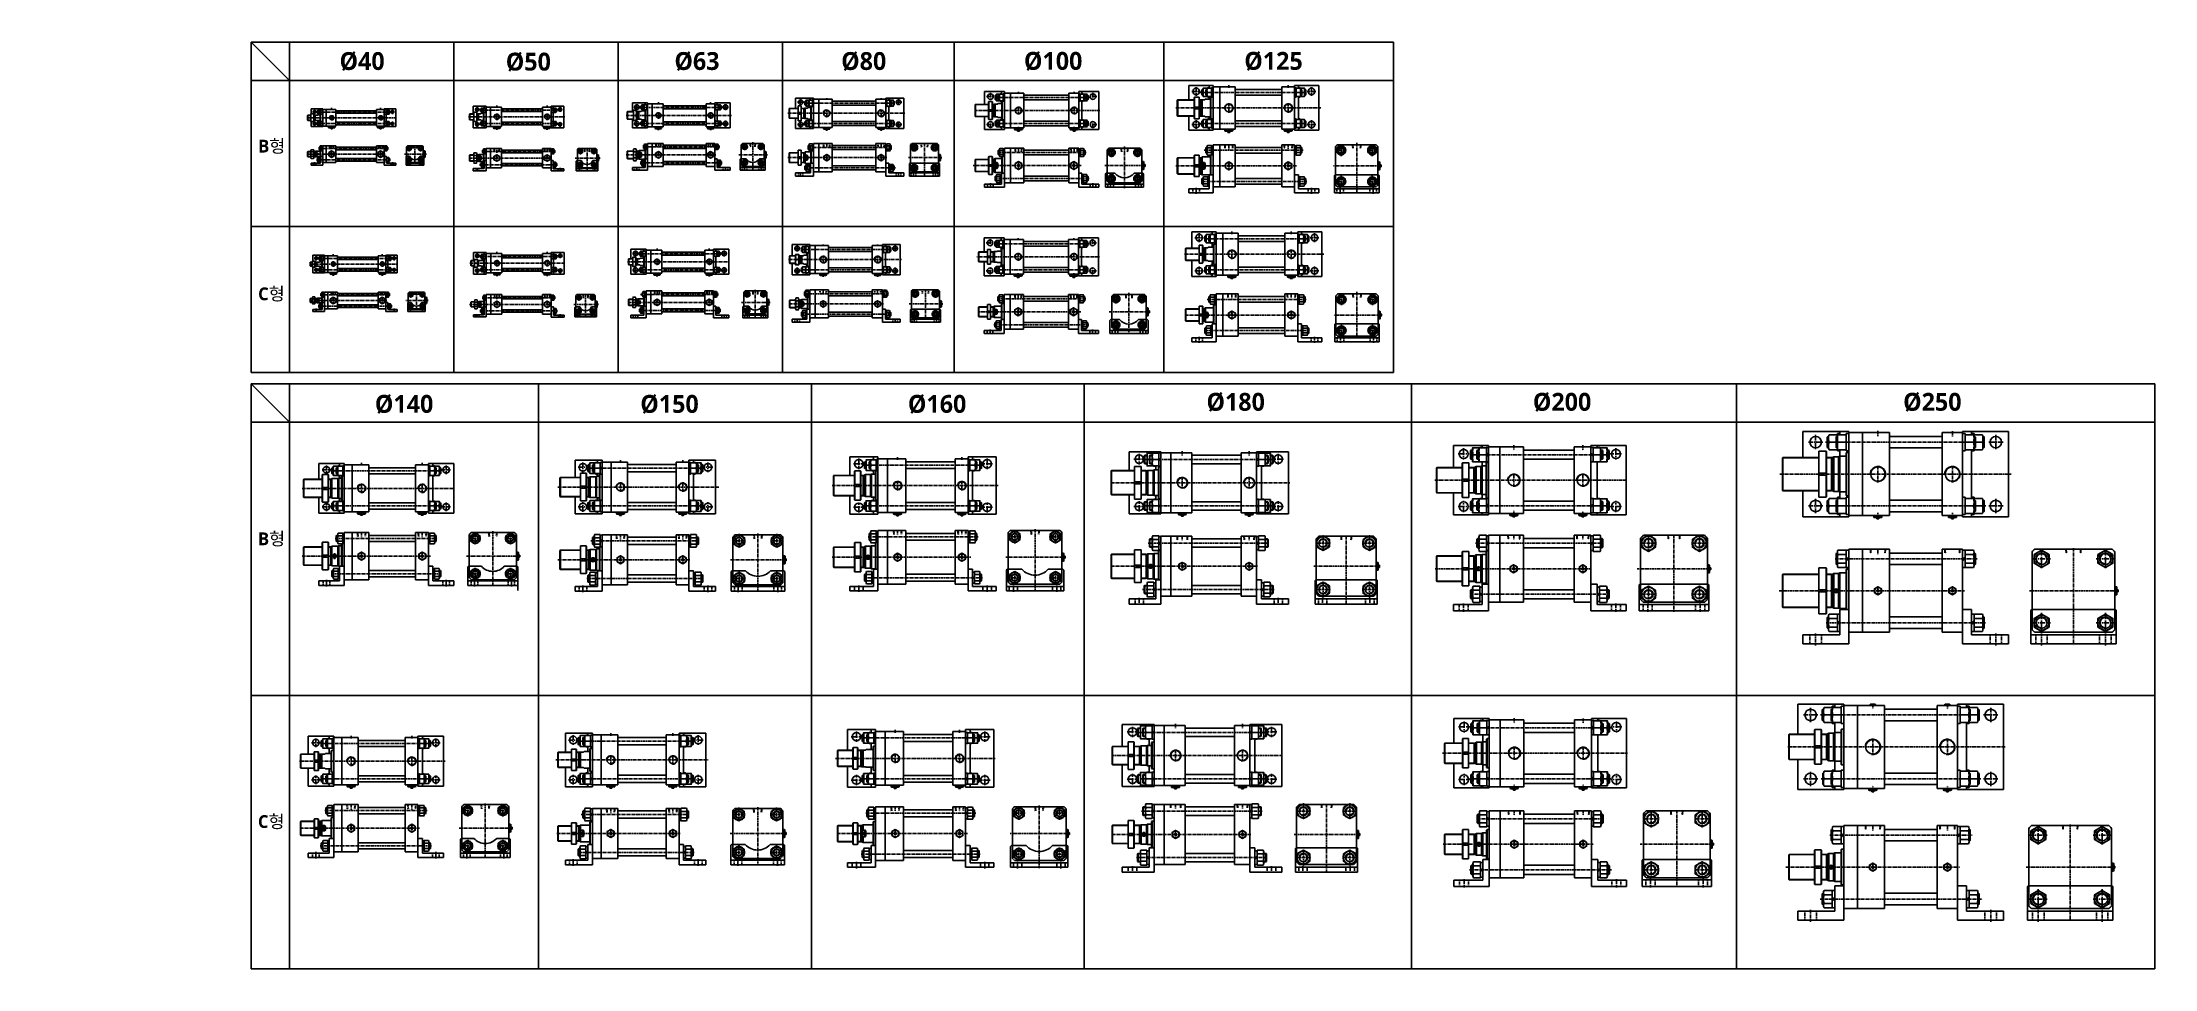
# Model space of a CAD drawing. Extents: x -819 to 7462, y 0 to 3630.
import ezdxf

# ---------------------------------------------------------------- set-up
doc = ezdxf.new("R2010")
doc.units = 0
doc.header["$LTSCALE"] = 10
doc.header["$MEASUREMENT"] = 0
for name, pattern in [('CENTER', [2, 1.25, -0.25, 0.25, -0.25]), ('CENTERX2', [4, 2.5, -0.5, 0.5, -0.5]), ('HIDDEN', [0.375, 0.25, -0.125]), ('HIDDENX2', [0.75, 0.5, -0.25])]:
    doc.linetypes.add(name, pattern=pattern)
doc.layers.get('0').update_dxf_attribs({"linetype": 'CONTINUOUS'})
doc.layers.get('DEFPOINTS').update_dxf_attribs({"linetype": 'CONTINUOUS'})
for name, color, linetype in [('CEN', 1, 'CENTERX2'), ('CENTER', 1, 'CENTER'), ('DIM', 2, 'CONTINUOUS'), ('HID', 2, 'HIDDENX2'), ('Line', 7, 'CONTINUOUS'), ('ML', 7, 'CONTINUOUS'), ('THIN', 3, 'CONTINUOUS'), ('외형선', 3, 'CONTINUOUS'), ('중심선', 1, 'CENTER')]:
    doc.layers.add(name, color=color, linetype=linetype)
doc.styles.add('GHS', font='romans', dxfattribs={"bigfont": 'ghs'})
doc.styles.add('문자', font='romans.shx')

msp = doc.modelspace()

# ---------------------------------------------------------------- texts
at = {"attachment_point": 1, "style": '문자'}
for s, width, gutter_width, heights, insert, char_height in [('{\\fMalgun Gothic|b1|i0|c129|p50;%%C40}', 124.533, 16, [-75.6], (346.1, 3591.5), 70), ('{\\fMalgun Gothic|b1|i0|c129|p50;%%C50}', 124.533, 16, [-75.6], (997.8, 3589.1), 70), ('{\\fMalgun Gothic|b1|i0|c129|p50;%%C63}', 124.533, 16, [-75.6], (1658.9, 3591.5), 70), ('{\\fMalgun Gothic|b1|i0|c129|p50;%%C80}', 124.533, 16, [-75.6], (2312.5, 3591.5), 70), ('{\\fMalgun Gothic|b1|i0|c129|p50;%%C100}', 124.533, 16, [-75.6], (3029.1, 3592.1), 70), ('{\\fMalgun Gothic|b1|i0|c129|p50;%%C125}', 124.533, 16, [-75.6], (3892.8, 3592.1), 70), ('{\\fMalgun Gothic|b1|i0|c129|p50;B형}', 655.383, 160, [-66.4], (26.9, 3248), 50), ('{\\fMalgun Gothic|b1|i0|c129|p50;C형}', 655.383, 160, [-66.4], (26.9, 2669.3), 50), ('{\\fMalgun Gothic|b1|i0|c129|p50;%%C140}', 124.533, 16, [-75.6], (484.7, 2248.1), 70), ('{\\fMalgun Gothic|b1|i0|c129|p50;%%C150}', 124.533, 16, [-75.6], (1525.1, 2248.1), 70), ('{\\fMalgun Gothic|b1|i0|c129|p50;%%C160}', 124.533, 16, [-75.6], (2574.1, 2248.1), 70), ('{\\fMalgun Gothic|b1|i0|c129|p50;%%C180}', 124.533, 16, [-75.6], (3744.6, 2256.2), 70), ('{\\fMalgun Gothic|b1|i0|c129|p50;%%C200}', 124.533, 16, [-75.6], (5024.1, 2256.2), 70), ('{\\fMalgun Gothic|b1|i0|c129|p50;%%C250}', 124.533, 16, [-75.6], (6475.5, 2256.2), 70), ('{\\fMalgun Gothic|b1|i0|c129|p50;B형}', 655.383, 160, [-66.4], (26.2, 1709.5), 50), ('{\\fMalgun Gothic|b1|i0|c129|p50;C형}', 655.383, 160, [-66.4], (26.2, 601.7), 50)]:
    msp.add_mtext_dynamic_manual_height_columns(s, width=width, gutter_width=gutter_width, heights=heights, dxfattribs=dict(at, insert=insert, char_height=char_height))
at = {"layer": 'ML', "color": 2, "insert": (-819.3, 74.1), "char_height": 3, "attachment_point": 7, "style": 'GHS'}
msp.add_mtext('\\A1;', dxfattribs=at)

# ---------------------------------------------------------------- linework, layer by layer
for p, q in [((0, 3630), (4477.3, 3630)), ((0, 3630), (0, 2336)), ((150, 3480), (0, 3630)), ((150, 2336), (150, 3630)), ((794, 2336), (794, 3630)), ((1438, 2336), (1438, 3630)), ((2082, 2336), (2082, 3630)), ((2755.7, 2336), (2755.7, 3630)), ((3577.9, 2336), (3577.9, 3630)), ((4477.3, 2336), (4477.3, 3630)), ((4477.3, 3480), (0, 3480)), ((312.2, 3291.7), (312.7, 3291.2)), ((312.2, 3291.7), (318.2, 3291.7)), ((312.7, 3291.2), (317.7, 3291.2)), ((318.2, 3291.7), (317.7, 3291.2)), ((504.2, 3291.7), (504.7, 3291.2)), ((504.2, 3291.7), (510.2, 3291.7)), ((504.7, 3291.2), (509.7, 3291.2)), ((510.2, 3291.7), (509.7, 3291.2)), ((959.5, 3289.7), (960, 3289.2)), ((959.5, 3289.7), (965.5, 3289.7)), ((960, 3289.2), (965, 3289.2)), ((965.5, 3289.7), (965, 3289.2)), ((1156.5, 3289.7), (1157, 3289.2)), ((1156.5, 3289.7), (1162.5, 3289.7)), ((1157, 3289.2), (1162, 3289.2)), ((1162.5, 3289.7), (1162, 3289.2)), ((1592.9, 3288.6), (1593.4, 3288.1)), ((1592.9, 3288.6), (1598.9, 3288.6)), ((1593.4, 3288.1), (1598.4, 3288.1)), ((1598.9, 3288.6), (1598.4, 3288.1)), ((1797.9, 3288.6), (1798.4, 3288.1)), ((1797.9, 3288.6), (1803.9, 3288.6)), ((1798.4, 3288.1), (1803.4, 3288.1)), ((1803.9, 3288.6), (1803.4, 3288.1)), ((2252.7, 3286.7), (2253.2, 3286.2)), ((2252.7, 3286.7), (2258.7, 3286.7)), ((2253.2, 3286.2), (2258.2, 3286.2)), ((2258.7, 3286.7), (2258.2, 3286.2)), ((2466.2, 3286.7), (2466.7, 3286.2)), ((2466.2, 3286.7), (2472.2, 3286.7)), ((2466.7, 3286.2), (2471.7, 3286.2)), ((2472.2, 3286.7), (2471.7, 3286.2)), ((683.8, 3188.7), (683.8, 3194.7)), ((683.8, 3194.7), (684.3, 3194.2)), ((683.8, 3188.7), (684.3, 3189.2)), ((684.3, 3189.2), (684.3, 3194.2)), ((1364.3, 3173.4), (1364.3, 3179.4)), ((1364.3, 3179.4), (1364.8, 3178.9)), ((1364.3, 3173.4), (1364.8, 3173.9)), ((1364.8, 3173.9), (1364.8, 3178.9)), ((2020.8, 3185.9), (2020.8, 3191.9)), ((2020.8, 3191.9), (2021.3, 3191.4)), ((2020.8, 3185.9), (2021.3, 3186.4)), ((2021.3, 3186.4), (2021.3, 3191.4)), ((2704, 3174.9), (2704, 3180.9)), ((2704, 3180.9), (2704.5, 3180.4)), ((2704, 3174.9), (2704.5, 3175.4)), ((2704.5, 3175.4), (2704.5, 3180.4)), ((0, 2908), (4477.3, 2908)), ((318.6, 2718.5), (319.1, 2718)), ((318.6, 2718.5), (324.6, 2718.5)), ((319.1, 2718), (324.1, 2718)), ((324.6, 2718.5), (324.1, 2718)), ((510.6, 2718.5), (511.1, 2718)), ((510.6, 2718.5), (516.6, 2718.5)), ((511.1, 2718), (516.1, 2718)), ((516.6, 2718.5), (516.1, 2718)), ((960.2, 2716.5), (960.7, 2716)), ((960.2, 2716.5), (966.2, 2716.5)), ((960.7, 2716), (965.7, 2716)), ((966.2, 2716.5), (965.7, 2716)), ((1157.2, 2716.5), (1157.7, 2716)), ((1157.2, 2716.5), (1163.2, 2716.5)), ((1157.7, 2716), (1162.7, 2716)), ((1163.2, 2716.5), (1162.7, 2716)), ((1587.6, 2715), (1588.1, 2714.5)), ((1587.6, 2715), (1593.6, 2715)), ((1588.1, 2714.5), (1593.1, 2714.5)), ((1593.6, 2715), (1593.1, 2714.5)), ((1792.6, 2715), (1793.1, 2714.5)), ((1792.6, 2715), (1798.6, 2715)), ((1793.1, 2714.5), (1798.1, 2714.5)), ((1798.6, 2715), (1798.1, 2714.5)), ((2239, 2713.5), (2239.5, 2713)), ((2239, 2713.5), (2245, 2713.5)), ((2239.5, 2713), (2244.5, 2713)), ((2245, 2713.5), (2244.5, 2713)), ((2452.5, 2713.5), (2453, 2713)), ((2452.5, 2713.5), (2458.5, 2713.5)), ((2453, 2713), (2458, 2713)), ((2458.5, 2713.5), (2458, 2713)), ((690.3, 2615.5), (690.3, 2621.5)), ((690.3, 2621.5), (690.8, 2621)), ((690.3, 2615.5), (690.8, 2616)), ((690.8, 2616), (690.8, 2621)), ((1358.5, 2600.2), (1358.5, 2606.2)), ((1358.5, 2606.2), (1359, 2605.7)), ((1358.5, 2600.2), (1359, 2600.7)), ((1359, 2600.7), (1359, 2605.7)), ((2030.9, 2607.8), (2030.9, 2613.8)), ((2030.9, 2613.8), (2031.4, 2613.3)), ((2030.9, 2607.8), (2031.4, 2608.3)), ((2031.4, 2608.3), (2031.4, 2613.3)), ((2707.7, 2601.7), (2707.7, 2607.7)), ((2707.7, 2607.7), (2708.2, 2607.2)), ((2707.7, 2601.7), (2708.2, 2602.2)), ((2708.2, 2602.2), (2708.2, 2607.2)), ((0, 2336), (4477.3, 2336)), ((0, 2291.6), (7461.9, 2291.6)), ((0, 2291.6), (0, 0)), ((150, 2141.6), (0, 2291.6)), ((150, 2291.6), (150, 0)), ((1126.6, 0), (1126.6, 2291.6)), ((2195.9, 0), (2195.9, 2291.6)), ((3265.2, 0), (3265.2, 2291.6)), ((4548.6, 0), (4548.6, 2291.6)), ((5821.8, 0), (5821.8, 2291.6)), ((7461.9, 0), (7461.9, 2291.6)), ((0, 2141.6), (7461.9, 2141.6)), ((7461.9, 1070.8), (0, 1070.8)), ((7461.9, 0), (0, 0))]:
    msp.add_line(p, q)
at = {"color": 7, "linetype": 'Continuous'}
for p, q in [((302.5, 3295.2), (302.5, 3299.6)), ((302.5, 3299.6), (315.2, 3299.6)), ((303.2, 3301.6), (327.2, 3301.6)), ((303.2, 3299.6), (303.2, 3301.6)), ((305.6, 3294.2), (324.7, 3294.2)), ((308.8, 3295.2), (308.8, 3299.6)), ((312.2, 3291.7), (312.2, 3294.2)), ((315.2, 3299.6), (327.9, 3299.6)), ((318.2, 3291.7), (318.2, 3294.2)), ((321.5, 3295.2), (321.5, 3299.6)), ((327.2, 3299.6), (327.2, 3301.6)), ((327.9, 3295.2), (327.9, 3299.6)), ((494.5, 3295.2), (494.5, 3299.6)), ((494.5, 3299.6), (507.2, 3299.6)), ((495.2, 3301.6), (519.2, 3301.6)), ((495.2, 3299.6), (495.2, 3301.6)), ((497.6, 3294.2), (516.7, 3294.2)), ((500.8, 3295.2), (500.8, 3299.6)), ((504.2, 3291.7), (504.2, 3294.2)), ((507.2, 3299.6), (519.9, 3299.6)), ((510.2, 3291.7), (510.2, 3294.2)), ((513.5, 3295.2), (513.5, 3299.6)), ((519.2, 3299.6), (519.2, 3301.6)), ((519.9, 3295.2), (519.9, 3299.6)), ((949.8, 3293.2), (949.8, 3297.6)), ((949.8, 3297.6), (962.5, 3297.6)), ((950.5, 3299.6), (974.5, 3299.6)), ((950.5, 3297.6), (950.5, 3299.6)), ((953, 3292.2), (972, 3292.2)), ((956.1, 3293.2), (956.1, 3297.6)), ((959.5, 3289.7), (959.5, 3292.2)), ((962.5, 3297.6), (975.2, 3297.6)), ((965.5, 3289.7), (965.5, 3292.2)), ((968.8, 3293.2), (968.8, 3297.6)), ((974.5, 3297.6), (974.5, 3299.6)), ((975.2, 3293.2), (975.2, 3297.6)), ((1146.8, 3293.2), (1146.8, 3297.6)), ((1146.8, 3297.6), (1159.5, 3297.6)), ((1147.5, 3299.6), (1171.5, 3299.6)), ((1147.5, 3297.6), (1147.5, 3299.6)), ((1150, 3292.2), (1169, 3292.2)), ((1153.1, 3293.2), (1153.1, 3297.6)), ((1156.5, 3289.7), (1156.5, 3292.2)), ((1159.5, 3297.6), (1172.2, 3297.6)), ((1162.5, 3289.7), (1162.5, 3292.2)), ((1165.8, 3293.2), (1165.8, 3297.6)), ((1171.5, 3297.6), (1171.5, 3299.6)), ((1172.2, 3293.2), (1172.2, 3297.6)), ((1583.2, 3292.1), (1583.2, 3296.5)), ((1583.2, 3296.5), (1595.9, 3296.5)), ((1583.9, 3298.5), (1607.9, 3298.5)), ((1583.9, 3296.5), (1583.9, 3298.5)), ((1586.4, 3291.1), (1605.4, 3291.1)), ((1589.5, 3292.1), (1589.5, 3296.5)), ((1592.9, 3288.6), (1592.9, 3291.1)), ((1595.9, 3296.5), (1608.6, 3296.5)), ((1598.9, 3288.6), (1598.9, 3291.1)), ((1602.2, 3292.1), (1602.2, 3296.5)), ((1607.9, 3296.5), (1607.9, 3298.5)), ((1608.6, 3292.1), (1608.6, 3296.5)), ((1788.2, 3292.1), (1788.2, 3296.5)), ((1788.2, 3296.5), (1800.9, 3296.5)), ((1788.9, 3298.5), (1812.9, 3298.5)), ((1788.9, 3296.5), (1788.9, 3298.5)), ((1791.4, 3291.1), (1810.4, 3291.1)), ((1794.5, 3292.1), (1794.5, 3296.5)), ((1797.9, 3288.6), (1797.9, 3291.1)), ((1800.9, 3296.5), (1813.6, 3296.5)), ((1803.9, 3288.6), (1803.9, 3291.1)), ((1807.2, 3292.1), (1807.2, 3296.5)), ((1812.9, 3296.5), (1812.9, 3298.5)), ((1813.6, 3292.1), (1813.6, 3296.5)), ((2243, 3290.2), (2243, 3294.6)), ((2243, 3294.6), (2255.7, 3294.6)), ((2243.7, 3296.6), (2267.7, 3296.6)), ((2243.7, 3294.6), (2243.7, 3296.6)), ((2246.2, 3289.2), (2265.2, 3289.2)), ((2249.4, 3290.2), (2249.4, 3294.6)), ((2252.7, 3286.7), (2252.7, 3289.2)), ((2255.7, 3294.6), (2268.4, 3294.6)), ((2258.7, 3286.7), (2258.7, 3289.2)), ((2262.1, 3290.2), (2262.1, 3294.6)), ((2267.7, 3294.6), (2267.7, 3296.6)), ((2268.4, 3290.2), (2268.4, 3294.6)), ((2456.5, 3290.2), (2456.5, 3294.6)), ((2456.5, 3294.6), (2469.2, 3294.6)), ((2457.2, 3296.6), (2481.2, 3296.6)), ((2457.2, 3294.6), (2457.2, 3296.6)), ((2459.7, 3289.2), (2478.7, 3289.2)), ((2462.9, 3290.2), (2462.9, 3294.6)), ((2466.2, 3286.7), (2466.2, 3289.2)), ((2469.2, 3294.6), (2481.9, 3294.6)), ((2472.2, 3286.7), (2472.2, 3289.2)), ((2475.6, 3290.2), (2475.6, 3294.6)), ((2481.2, 3294.6), (2481.2, 3296.6)), ((2481.9, 3290.2), (2481.9, 3294.6)), ((2992, 3288.1), (2992, 3293.1)), ((2992, 3293.1), (2998.3, 3293.1)), ((2993, 3293.1), (2993, 3295.1)), ((2993, 3295.1), (3022.2, 3295.1)), ((2995.2, 3287.1), (3020, 3287.1)), ((2998.3, 3293.1), (3023.2, 3293.1)), ((2999.8, 3288.1), (2999.8, 3293.1)), ((3003.6, 3287.3), (3003.6, 3287.3)), ((3003.6, 3282.6), (3003.6, 3287.1)), ((3003.6, 3282.6), (3004.1, 3282.1)), ((3011.6, 3282.6), (3003.6, 3282.6)), ((3004.1, 3282.1), (3011.1, 3282.1)), ((3011.6, 3282.6), (3011.1, 3282.1)), ((3011.6, 3282.6), (3011.6, 3287.1)), ((3015.4, 3288.1), (3015.4, 3293.1)), ((3022.2, 3293.1), (3022.2, 3295.1)), ((3023.2, 3288.1), (3023.2, 3293.1)), ((3210.5, 3288.1), (3210.5, 3293.1)), ((3210.5, 3293.1), (3216.8, 3293.1)), ((3211.5, 3293.1), (3211.5, 3295.1)), ((3211.5, 3295.1), (3240.7, 3295.1)), ((3213.7, 3287.1), (3238.5, 3287.1)), ((3216.8, 3293.1), (3241.7, 3293.1)), ((3218.3, 3288.1), (3218.3, 3293.1)), ((3222.1, 3287.3), (3222.1, 3287.3)), ((3222.1, 3282.6), (3222.1, 3287.1)), ((3222.1, 3282.6), (3222.6, 3282.1)), ((3230.1, 3282.6), (3222.1, 3282.6)), ((3222.6, 3282.1), (3229.6, 3282.1)), ((3230.1, 3282.6), (3229.6, 3282.1)), ((3230.1, 3282.6), (3230.1, 3287.1)), ((3233.9, 3288.1), (3233.9, 3293.1)), ((3240.7, 3293.1), (3240.7, 3295.1)), ((3241.7, 3288.1), (3241.7, 3293.1)), ((3816.6, 3283.1), (3816.6, 3288.1)), ((3816.6, 3288.1), (3822.9, 3288.1)), ((3817.6, 3288.1), (3817.6, 3290.1)), ((3817.6, 3290.1), (3846.8, 3290.1)), ((3819.8, 3282.1), (3844.6, 3282.1)), ((3822.9, 3288.1), (3847.8, 3288.1)), ((3824.4, 3283.1), (3824.4, 3288.1)), ((3828.2, 3282.3), (3828.2, 3282.3)), ((3828.2, 3277.6), (3828.2, 3282.1)), ((3828.2, 3277.6), (3828.7, 3277.1)), ((3836.2, 3277.6), (3828.2, 3277.6)), ((3828.7, 3277.1), (3835.7, 3277.1)), ((3836.2, 3277.6), (3835.7, 3277.1)), ((3836.2, 3277.6), (3836.2, 3282.1)), ((3840, 3283.1), (3840, 3288.1)), ((3846.8, 3288.1), (3846.8, 3290.1)), ((3847.8, 3283.1), (3847.8, 3288.1)), ((4049.6, 3283.1), (4049.6, 3288.1)), ((4049.6, 3288.1), (4055.9, 3288.1)), ((4050.6, 3288.1), (4050.6, 3290.1)), ((4050.6, 3290.1), (4079.8, 3290.1)), ((4052.8, 3282.1), (4077.6, 3282.1)), ((4055.9, 3288.1), (4080.8, 3288.1)), ((4057.4, 3283.1), (4057.4, 3288.1)), ((4061.2, 3282.3), (4061.2, 3282.3)), ((4061.2, 3277.6), (4061.2, 3282.1)), ((4061.2, 3277.6), (4061.7, 3277.1)), ((4069.2, 3277.6), (4061.2, 3277.6)), ((4061.7, 3277.1), (4068.7, 3277.1)), ((4069.2, 3277.6), (4068.7, 3277.1)), ((4069.2, 3277.6), (4069.2, 3282.1)), ((4073, 3283.1), (4073, 3288.1)), ((4079.8, 3288.1), (4079.8, 3290.1)), ((4080.8, 3283.1), (4080.8, 3288.1)), ((673.9, 3183.7), (673.9, 3203.7)), ((675.9, 3203.7), (673.9, 3203.7)), ((680.3, 3204.4), (675.9, 3204.4)), ((675.9, 3191.7), (675.9, 3204.4)), ((680.3, 3198), (675.9, 3198)), ((675.9, 3179), (675.9, 3191.7)), ((680.3, 3185.3), (675.9, 3185.3)), ((680.3, 3179), (675.9, 3179)), ((681.3, 3182.2), (681.3, 3201.2)), ((683.8, 3194.7), (681.3, 3194.7)), ((683.8, 3188.7), (681.3, 3188.7)), ((1354.4, 3166.4), (1354.4, 3188.4)), ((1356.4, 3188.4), (1354.4, 3188.4)), ((1360.8, 3189.1), (1356.4, 3189.1)), ((1356.4, 3176.4), (1356.4, 3189.1)), ((1360.8, 3182.7), (1356.4, 3182.7)), ((1356.4, 3166.4), (1356.4, 3176.4)), ((1360.8, 3170), (1356.4, 3170)), ((1360.8, 3163.7), (1358.9, 3163.7)), ((1361.8, 3166.9), (1361.8, 3185.9)), ((1364.3, 3179.4), (1361.8, 3179.4)), ((1364.3, 3173.4), (1361.8, 3173.4)), ((2010.9, 3176.9), (2010.9, 3200.9)), ((2012.9, 3200.9), (2010.9, 3200.9)), ((2012.9, 3176.9), (2010.9, 3176.9)), ((2017.3, 3201.6), (2012.9, 3201.6)), ((2012.9, 3188.9), (2012.9, 3201.6)), ((2017.3, 3195.3), (2012.9, 3195.3)), ((2012.9, 3176.2), (2012.9, 3188.9)), ((2017.3, 3182.6), (2012.9, 3182.6)), ((2017.3, 3176.2), (2012.9, 3176.2)), ((2018.3, 3179.4), (2018.3, 3198.5)), ((2020.8, 3191.9), (2018.3, 3191.9)), ((2020.8, 3185.9), (2018.3, 3185.9)), ((2694.1, 3165.9), (2694.1, 3189.9)), ((2696.1, 3189.9), (2694.1, 3189.9)), ((2696.1, 3165.9), (2694.1, 3165.9)), ((2700.6, 3190.6), (2696.1, 3190.6)), ((2696.1, 3177.9), (2696.1, 3190.6)), ((2700.6, 3184.2), (2696.1, 3184.2)), ((2696.1, 3165.2), (2696.1, 3177.9)), ((2700.6, 3171.5), (2696.1, 3171.5)), ((2700.6, 3165.2), (2696.1, 3165.2)), ((2701.5, 3168.3), (2701.5, 3187.4)), ((2704, 3180.9), (2701.5, 3180.9)), ((2704, 3174.9), (2701.5, 3174.9)), ((3490.8, 3132.5), (3490.8, 3161.7)), ((3492.8, 3161.7), (3490.8, 3161.7)), ((3497.8, 3162.7), (3492.8, 3162.7)), ((3492.8, 3137.9), (3492.8, 3162.7)), ((3497.8, 3154.9), (3492.8, 3154.9)), ((3498.8, 3134.7), (3498.8, 3159.5)), ((3503.3, 3151.1), (3498.8, 3151.1)), ((3503.3, 3151.1), (3503.8, 3150.6)), ((3503.3, 3151.1), (3503.3, 3143.1)), ((3503.8, 3143.6), (3503.8, 3150.6)), ((4416, 3131.1), (4416, 3160.3)), ((4418, 3160.3), (4416, 3160.3)), ((4423, 3161.3), (4418, 3161.3)), ((4418, 3136.5), (4418, 3161.3)), ((4423, 3153.5), (4418, 3153.5)), ((4424, 3133.3), (4424, 3158.1)), ((4428.5, 3149.7), (4424, 3149.7)), ((4428.5, 3149.7), (4429, 3149.2)), ((4428.5, 3149.7), (4428.5, 3141.7)), ((4429, 3142.2), (4429, 3149.2)), ((3492.8, 3132.5), (3490.8, 3132.5)), ((3497.8, 3139.3), (3492.8, 3139.3)), ((3492.8, 3131.5), (3492.8, 3137.9)), ((3497.8, 3131.5), (3492.8, 3131.5)), ((3498.5, 3143.1), (3498.5, 3143.1)), ((3503.3, 3143.1), (3498.8, 3143.1)), ((3503.3, 3143.1), (3503.8, 3143.6)), ((4418, 3131.1), (4416, 3131.1)), ((4423, 3137.9), (4418, 3137.9)), ((4418, 3130.1), (4418, 3136.5)), ((4423, 3130.1), (4418, 3130.1)), ((4423.8, 3141.7), (4423.8, 3141.7)), ((4428.5, 3141.7), (4424, 3141.7)), ((4428.5, 3141.7), (4429, 3142.2)), ((308.9, 2722), (308.9, 2726.4)), ((308.9, 2726.4), (321.6, 2726.4)), ((309.6, 2728.4), (333.6, 2728.4)), ((309.6, 2726.4), (309.6, 2728.4)), ((312.1, 2721), (331.2, 2721)), ((315.3, 2722), (315.3, 2726.4)), ((318.6, 2718.5), (318.6, 2721)), ((321.6, 2726.4), (334.3, 2726.4)), ((324.6, 2718.5), (324.6, 2721)), ((328, 2722), (328, 2726.4)), ((333.6, 2726.4), (333.6, 2728.4)), ((334.3, 2722), (334.3, 2726.4)), ((500.9, 2722), (500.9, 2726.4)), ((500.9, 2726.4), (513.6, 2726.4)), ((501.6, 2728.4), (525.6, 2728.4)), ((501.6, 2726.4), (501.6, 2728.4)), ((504.1, 2721), (523.2, 2721)), ((507.3, 2722), (507.3, 2726.4)), ((510.6, 2718.5), (510.6, 2721)), ((513.6, 2726.4), (526.3, 2726.4)), ((516.6, 2718.5), (516.6, 2721)), ((520, 2722), (520, 2726.4)), ((525.6, 2726.4), (525.6, 2728.4)), ((526.3, 2722), (526.3, 2726.4)), ((950.5, 2720), (950.5, 2724.4)), ((950.5, 2724.4), (963.2, 2724.4)), ((951.2, 2726.4), (975.2, 2726.4)), ((951.2, 2724.4), (951.2, 2726.4)), ((953.7, 2719), (972.8, 2719)), ((956.9, 2720), (956.9, 2724.4)), ((960.2, 2716.5), (960.2, 2719)), ((963.2, 2724.4), (975.9, 2724.4)), ((966.2, 2716.5), (966.2, 2719)), ((969.6, 2720), (969.6, 2724.4)), ((975.2, 2724.4), (975.2, 2726.4)), ((975.9, 2720), (975.9, 2724.4)), ((1147.5, 2720), (1147.5, 2724.4)), ((1147.5, 2724.4), (1160.2, 2724.4)), ((1148.2, 2726.4), (1172.2, 2726.4)), ((1148.2, 2724.4), (1148.2, 2726.4)), ((1150.7, 2719), (1169.8, 2719)), ((1153.9, 2720), (1153.9, 2724.4)), ((1157.2, 2716.5), (1157.2, 2719)), ((1160.2, 2724.4), (1172.9, 2724.4)), ((1163.2, 2716.5), (1163.2, 2719)), ((1166.6, 2720), (1166.6, 2724.4)), ((1172.2, 2724.4), (1172.2, 2726.4)), ((1172.9, 2720), (1172.9, 2724.4)), ((1577.9, 2718.5), (1577.9, 2722.9)), ((1577.9, 2722.9), (1590.6, 2722.9)), ((1578.6, 2724.9), (1602.6, 2724.9)), ((1578.6, 2722.9), (1578.6, 2724.9)), ((1581.1, 2717.5), (1600.1, 2717.5)), ((1584.3, 2718.5), (1584.3, 2722.9)), ((1587.6, 2715), (1587.6, 2717.5)), ((1590.6, 2722.9), (1603.3, 2722.9)), ((1593.6, 2715), (1593.6, 2717.5)), ((1597, 2718.5), (1597, 2722.9)), ((1602.6, 2722.9), (1602.6, 2724.9)), ((1603.3, 2718.5), (1603.3, 2722.9)), ((1782.9, 2718.5), (1782.9, 2722.9)), ((1782.9, 2722.9), (1795.6, 2722.9)), ((1783.6, 2724.9), (1807.6, 2724.9)), ((1783.6, 2722.9), (1783.6, 2724.9)), ((1786.1, 2717.5), (1805.1, 2717.5)), ((1789.3, 2718.5), (1789.3, 2722.9)), ((1792.6, 2715), (1792.6, 2717.5)), ((1795.6, 2722.9), (1808.3, 2722.9)), ((1798.6, 2715), (1798.6, 2717.5)), ((1802, 2718.5), (1802, 2722.9)), ((1807.6, 2722.9), (1807.6, 2724.9)), ((1808.3, 2718.5), (1808.3, 2722.9)), ((2229.3, 2717), (2229.3, 2721.4)), ((2229.3, 2721.4), (2242, 2721.4)), ((2230, 2723.4), (2254, 2723.4)), ((2230, 2721.4), (2230, 2723.4)), ((2232.5, 2716), (2251.5, 2716)), ((2235.7, 2717), (2235.7, 2721.4)), ((2239, 2713.5), (2239, 2716)), ((2242, 2721.4), (2254.7, 2721.4)), ((2245, 2713.5), (2245, 2716)), ((2248.4, 2717), (2248.4, 2721.4)), ((2254, 2721.4), (2254, 2723.4)), ((2254.7, 2717), (2254.7, 2721.4)), ((2442.8, 2717), (2442.8, 2721.4)), ((2442.8, 2721.4), (2455.5, 2721.4)), ((2443.5, 2723.4), (2467.5, 2723.4)), ((2443.5, 2721.4), (2443.5, 2723.4)), ((2446, 2716), (2465, 2716)), ((2449.2, 2717), (2449.2, 2721.4)), ((2452.5, 2713.5), (2452.5, 2716)), ((2455.5, 2721.4), (2468.2, 2721.4)), ((2458.5, 2713.5), (2458.5, 2716)), ((2461.9, 2717), (2461.9, 2721.4)), ((2467.5, 2721.4), (2467.5, 2723.4)), ((2468.2, 2717), (2468.2, 2721.4)), ((2990.7, 2714.9), (2990.7, 2719.9)), ((2990.7, 2719.9), (2997, 2719.9)), ((2991.7, 2719.9), (2991.7, 2721.9)), ((2991.7, 2721.9), (3020.8, 2721.9)), ((2993.8, 2713.9), (3018.7, 2713.9)), ((2997, 2719.9), (3021.8, 2719.9)), ((2998.5, 2714.9), (2998.5, 2719.9)), ((3002.2, 2714.1), (3002.2, 2714.1)), ((3002.2, 2709.4), (3002.2, 2713.9)), ((3002.2, 2709.4), (3002.7, 2708.9)), ((3010.2, 2709.4), (3002.2, 2709.4)), ((3002.7, 2708.9), (3009.7, 2708.9)), ((3010.2, 2709.4), (3009.7, 2708.9)), ((3010.2, 2709.4), (3010.2, 2713.9)), ((3014, 2714.9), (3014, 2719.9)), ((3020.8, 2719.9), (3020.8, 2721.9)), ((3021.8, 2714.9), (3021.8, 2719.9)), ((3209.2, 2714.9), (3209.2, 2719.9)), ((3209.2, 2719.9), (3215.5, 2719.9)), ((3210.2, 2719.9), (3210.2, 2721.9)), ((3210.2, 2721.9), (3239.3, 2721.9)), ((3212.3, 2713.9), (3237.2, 2713.9)), ((3215.5, 2719.9), (3240.3, 2719.9)), ((3217, 2714.9), (3217, 2719.9)), ((3220.7, 2714.1), (3220.7, 2714.1)), ((3220.7, 2709.4), (3220.7, 2713.9)), ((3220.7, 2709.4), (3221.2, 2708.9)), ((3228.7, 2709.4), (3220.7, 2709.4)), ((3221.2, 2708.9), (3228.2, 2708.9)), ((3228.7, 2709.4), (3228.2, 2708.9)), ((3228.7, 2709.4), (3228.7, 2713.9)), ((3232.5, 2714.9), (3232.5, 2719.9)), ((3239.3, 2719.9), (3239.3, 2721.9)), ((3240.3, 2714.9), (3240.3, 2719.9)), ((3828.6, 2709.9), (3828.6, 2714.9)), ((3828.6, 2714.9), (3834.9, 2714.9)), ((3829.6, 2714.9), (3829.6, 2716.9)), ((3829.6, 2716.9), (3858.8, 2716.9)), ((3831.8, 2708.9), (3856.6, 2708.9)), ((3834.9, 2714.9), (3859.8, 2714.9)), ((3836.4, 2709.9), (3836.4, 2714.9)), ((3840.2, 2709.1), (3840.2, 2709.1)), ((3840.2, 2704.4), (3840.2, 2708.9)), ((3840.2, 2704.4), (3840.7, 2703.9)), ((3848.2, 2704.4), (3840.2, 2704.4)), ((3840.7, 2703.9), (3847.7, 2703.9)), ((3848.2, 2704.4), (3847.7, 2703.9)), ((3848.2, 2704.4), (3848.2, 2708.9)), ((3852, 2709.9), (3852, 2714.9)), ((3858.8, 2714.9), (3858.8, 2716.9)), ((3859.8, 2709.9), (3859.8, 2714.9)), ((4061.6, 2709.9), (4061.6, 2714.9)), ((4061.6, 2714.9), (4067.9, 2714.9)), ((4062.6, 2714.9), (4062.6, 2716.9)), ((4062.6, 2716.9), (4091.8, 2716.9)), ((4064.8, 2708.9), (4089.6, 2708.9)), ((4067.9, 2714.9), (4092.8, 2714.9)), ((4069.4, 2709.9), (4069.4, 2714.9)), ((4073.2, 2709.1), (4073.2, 2709.1)), ((4073.2, 2704.4), (4073.2, 2708.9)), ((4073.2, 2704.4), (4073.7, 2703.9)), ((4081.2, 2704.4), (4073.2, 2704.4)), ((4073.7, 2703.9), (4080.7, 2703.9)), ((4081.2, 2704.4), (4080.7, 2703.9)), ((4081.2, 2704.4), (4081.2, 2708.9)), ((4085, 2709.9), (4085, 2714.9)), ((4091.8, 2714.9), (4091.8, 2716.9)), ((4092.8, 2709.9), (4092.8, 2714.9)), ((680.4, 2610.5), (680.4, 2630.5)), ((682.4, 2630.5), (680.4, 2630.5)), ((686.8, 2631.2), (682.4, 2631.2)), ((682.4, 2618.5), (682.4, 2631.2)), ((686.8, 2624.8), (682.4, 2624.8)), ((682.4, 2605.8), (682.4, 2618.5)), ((686.8, 2612.1), (682.4, 2612.1)), ((686.8, 2605.8), (682.4, 2605.8)), ((687.8, 2609), (687.8, 2628)), ((690.3, 2621.5), (687.8, 2621.5)), ((690.3, 2615.5), (687.8, 2615.5)), ((1348.6, 2593.2), (1348.6, 2615.2)), ((1350.6, 2615.2), (1348.6, 2615.2)), ((1355, 2615.9), (1350.6, 2615.9)), ((1350.6, 2603.2), (1350.6, 2615.9)), ((1355, 2609.5), (1350.6, 2609.5)), ((1350.6, 2593.2), (1350.6, 2603.2)), ((1355, 2596.8), (1350.6, 2596.8)), ((1355, 2590.5), (1353.1, 2590.5)), ((1356, 2593.7), (1356, 2612.7)), ((1358.5, 2606.2), (1356, 2606.2)), ((1358.5, 2600.2), (1356, 2600.2)), ((2021, 2598.8), (2021, 2622.8)), ((2023, 2622.8), (2021, 2622.8)), ((2023, 2598.8), (2021, 2598.8)), ((2027.4, 2623.5), (2023, 2623.5)), ((2023, 2610.8), (2023, 2623.5)), ((2027.4, 2617.2), (2023, 2617.2)), ((2023, 2598.1), (2023, 2610.8)), ((2027.4, 2604.5), (2023, 2604.5)), ((2027.4, 2598.1), (2023, 2598.1)), ((2028.4, 2601.3), (2028.4, 2620.4)), ((2030.9, 2613.8), (2028.4, 2613.8)), ((2030.9, 2607.8), (2028.4, 2607.8)), ((2697.8, 2592.7), (2697.8, 2616.7)), ((2699.8, 2616.7), (2697.8, 2616.7)), ((2699.8, 2592.7), (2697.8, 2592.7)), ((2704.2, 2617.4), (2699.8, 2617.4)), ((2699.8, 2604.7), (2699.8, 2617.4)), ((2704.2, 2611.1), (2699.8, 2611.1)), ((2699.8, 2592), (2699.8, 2604.7)), ((2704.2, 2598.4), (2699.8, 2598.4)), ((2704.2, 2592), (2699.8, 2592)), ((2705.2, 2595.2), (2705.2, 2614.2)), ((2707.7, 2607.7), (2705.2, 2607.7)), ((2707.7, 2601.7), (2705.2, 2601.7)), ((3508.3, 2559.3), (3508.3, 2588.5)), ((3510.3, 2588.5), (3508.3, 2588.5)), ((3515.3, 2589.5), (3510.3, 2589.5)), ((3510.3, 2564.7), (3510.3, 2589.5)), ((3515.3, 2581.7), (3510.3, 2581.7)), ((3516, 2569.9), (3516, 2569.9)), ((3516.3, 2561.5), (3516.3, 2586.3)), ((3520.8, 2577.9), (3516.3, 2577.9)), ((3520.8, 2569.9), (3516.3, 2569.9)), ((3520.8, 2577.9), (3521.3, 2577.4)), ((3520.8, 2577.9), (3520.8, 2569.9)), ((3520.8, 2569.9), (3521.3, 2570.4)), ((3521.3, 2570.4), (3521.3, 2577.4)), ((4417.1, 2546.8), (4417.1, 2575.9)), ((4419.1, 2575.9), (4417.1, 2575.9)), ((4424.1, 2576.9), (4419.1, 2576.9)), ((4419.1, 2552.1), (4419.1, 2576.9)), ((4424.1, 2569.1), (4419.1, 2569.1)), ((4425.1, 2548.9), (4425.1, 2573.8)), ((3510.3, 2559.3), (3508.3, 2559.3)), ((3515.3, 2566.1), (3510.3, 2566.1)), ((3510.3, 2558.3), (3510.3, 2564.7)), ((3515.3, 2558.3), (3510.3, 2558.3)), ((4419.1, 2546.8), (4417.1, 2546.8)), ((4424.1, 2553.6), (4419.1, 2553.6)), ((4419.1, 2545.8), (4419.1, 2552.1)), ((4424.1, 2545.8), (4419.1, 2545.8)), ((4424.8, 2557.4), (4424.8, 2557.4)), ((4429.6, 2565.4), (4425.1, 2565.4)), ((4429.6, 2557.4), (4425.1, 2557.4)), ((4429.6, 2565.4), (4430.1, 2564.9)), ((4429.6, 2565.4), (4429.6, 2557.4)), ((4429.6, 2557.4), (4430.1, 2557.9)), ((4430.1, 2557.9), (4430.1, 2564.9)), ((416.9, 1782.5), (416.9, 1787.6)), ((416.9, 1787.6), (423.2, 1787.6)), ((417.9, 1787.6), (417.9, 1789.6)), ((417.9, 1789.6), (447, 1789.6)), ((420, 1781.6), (444.9, 1781.6)), ((423.2, 1787.6), (448, 1787.6)), ((424.6, 1782.5), (424.6, 1787.6)), ((428.4, 1781.8), (428.4, 1781.8)), ((428.4, 1777.1), (428.4, 1781.6)), ((428.4, 1777.1), (428.9, 1776.6)), ((436.4, 1777.1), (428.4, 1777.1)), ((428.9, 1776.6), (435.9, 1776.6)), ((436.4, 1777.1), (435.9, 1776.6)), ((436.4, 1777.1), (436.4, 1781.6)), ((440.2, 1782.5), (440.2, 1787.6)), ((447, 1787.6), (447, 1789.6)), ((448, 1782.5), (448, 1787.6)), ((654.9, 1782.5), (654.9, 1787.6)), ((654.9, 1787.6), (661.2, 1787.6)), ((655.9, 1787.6), (655.9, 1789.6)), ((655.9, 1789.6), (685, 1789.6)), ((658, 1781.6), (682.9, 1781.6)), ((661.2, 1787.6), (686, 1787.6)), ((662.6, 1782.5), (662.6, 1787.6)), ((666.4, 1781.8), (666.4, 1781.8)), ((666.4, 1777.1), (666.4, 1781.6)), ((666.4, 1777.1), (666.9, 1776.6)), ((674.4, 1777.1), (666.4, 1777.1)), ((666.9, 1776.6), (673.9, 1776.6)), ((674.4, 1777.1), (673.9, 1776.6)), ((674.4, 1777.1), (674.4, 1781.6)), ((678.2, 1782.5), (678.2, 1787.6)), ((685, 1787.6), (685, 1789.6)), ((686, 1782.5), (686, 1787.6)), ((1431.7, 1782), (1431.7, 1787.1)), ((1431.7, 1787.1), (1438.1, 1787.1)), ((1432.7, 1787.1), (1432.7, 1789.1)), ((1432.7, 1789.1), (1461.9, 1789.1)), ((1434.9, 1781.1), (1459.7, 1781.1)), ((1438.1, 1787.1), (1462.9, 1787.1)), ((1439.5, 1782), (1439.5, 1787.1)), ((1443.3, 1781.3), (1443.3, 1781.3)), ((1443.3, 1776.6), (1443.3, 1781.1)), ((1443.3, 1776.6), (1443.8, 1776.1)), ((1451.3, 1776.6), (1443.3, 1776.6)), ((1443.8, 1776.1), (1450.8, 1776.1)), ((1451.3, 1776.6), (1450.8, 1776.1)), ((1451.3, 1776.6), (1451.3, 1781.1)), ((1455.1, 1782), (1455.1, 1787.1)), ((1461.9, 1787.1), (1461.9, 1789.1)), ((1462.9, 1782), (1462.9, 1787.1)), ((1675.7, 1782), (1675.7, 1787.1)), ((1675.7, 1787.1), (1682.1, 1787.1)), ((1676.7, 1787.1), (1676.7, 1789.1)), ((1676.7, 1789.1), (1705.9, 1789.1)), ((1678.9, 1781.1), (1703.7, 1781.1)), ((1682.1, 1787.1), (1706.9, 1787.1)), ((1683.5, 1782), (1683.5, 1787.1)), ((1687.3, 1781.3), (1687.3, 1781.3)), ((1687.3, 1776.6), (1687.3, 1781.1)), ((1687.3, 1776.6), (1687.8, 1776.1)), ((1695.3, 1776.6), (1687.3, 1776.6)), ((1687.8, 1776.1), (1694.8, 1776.1)), ((1695.3, 1776.6), (1694.8, 1776.1)), ((1695.3, 1776.6), (1695.3, 1781.1)), ((1699.1, 1782), (1699.1, 1787.1)), ((1705.9, 1787.1), (1705.9, 1789.1)), ((1706.9, 1782), (1706.9, 1787.1)), ((2518.3, 1781), (2518.3, 1786.1)), ((2518.3, 1786.1), (2524.7, 1786.1)), ((2519.3, 1786.1), (2519.3, 1788.1)), ((2519.3, 1788.1), (2548.5, 1788.1)), ((2521.5, 1780.1), (2546.3, 1780.1)), ((2524.7, 1786.1), (2549.5, 1786.1)), ((2526.1, 1781), (2526.1, 1786.1)), ((2529.9, 1780.3), (2529.9, 1780.3)), ((2529.9, 1775.6), (2529.9, 1780.1)), ((2529.9, 1775.6), (2530.4, 1775.1)), ((2537.9, 1775.6), (2529.9, 1775.6)), ((2530.4, 1775.1), (2537.4, 1775.1)), ((2537.9, 1775.6), (2537.4, 1775.1)), ((2537.9, 1775.6), (2537.9, 1780.1)), ((2541.7, 1781), (2541.7, 1786.1)), ((2548.5, 1786.1), (2548.5, 1788.1)), ((2549.5, 1781), (2549.5, 1786.1)), ((2770.3, 1781), (2770.3, 1786.1)), ((2770.3, 1786.1), (2776.7, 1786.1)), ((2771.3, 1786.1), (2771.3, 1788.1)), ((2771.3, 1788.1), (2800.5, 1788.1)), ((2773.5, 1780.1), (2798.3, 1780.1)), ((2776.7, 1786.1), (2801.5, 1786.1)), ((2778.1, 1781), (2778.1, 1786.1)), ((2781.9, 1780.3), (2781.9, 1780.3)), ((2781.9, 1775.6), (2781.9, 1780.1)), ((2781.9, 1775.6), (2782.4, 1775.1)), ((2789.9, 1775.6), (2781.9, 1775.6)), ((2782.4, 1775.1), (2789.4, 1775.1)), ((2789.9, 1775.6), (2789.4, 1775.1)), ((2789.9, 1775.6), (2789.9, 1780.1)), ((2793.7, 1781), (2793.7, 1786.1)), ((2800.5, 1786.1), (2800.5, 1788.1)), ((2801.5, 1781), (2801.5, 1786.1)), ((3634.4, 1779.5), (3634.4, 1784.6)), ((3634.4, 1784.6), (3640.7, 1784.6)), ((3635.4, 1784.6), (3635.4, 1786.6)), ((3635.4, 1786.6), (3664.5, 1786.6)), ((3637.5, 1778.6), (3662.4, 1778.6)), ((3640.7, 1784.6), (3665.5, 1784.6)), ((3642.1, 1779.5), (3642.1, 1784.6)), ((3645.9, 1778.8), (3645.9, 1778.8)), ((3645.9, 1774.1), (3645.9, 1778.6)), ((3645.9, 1774.1), (3646.4, 1773.6)), ((3653.9, 1774.1), (3645.9, 1774.1)), ((3646.4, 1773.6), (3653.4, 1773.6)), ((3653.9, 1774.1), (3653.4, 1773.6)), ((3653.9, 1774.1), (3653.9, 1778.6)), ((3657.7, 1779.5), (3657.7, 1784.6)), ((3664.5, 1784.6), (3664.5, 1786.6)), ((3665.5, 1779.5), (3665.5, 1784.6)), ((3896.4, 1779.5), (3896.4, 1784.6)), ((3896.4, 1784.6), (3902.7, 1784.6)), ((3897.4, 1784.6), (3897.4, 1786.6)), ((3897.4, 1786.6), (3926.5, 1786.6)), ((3899.5, 1778.6), (3924.4, 1778.6)), ((3902.7, 1784.6), (3927.5, 1784.6)), ((3904.1, 1779.5), (3904.1, 1784.6)), ((3907.9, 1778.8), (3907.9, 1778.8)), ((3907.9, 1774.1), (3907.9, 1778.6)), ((3907.9, 1774.1), (3908.4, 1773.6)), ((3915.9, 1774.1), (3907.9, 1774.1)), ((3908.4, 1773.6), (3915.4, 1773.6)), ((3915.9, 1774.1), (3915.4, 1773.6)), ((3915.9, 1774.1), (3915.9, 1778.6)), ((3919.7, 1779.5), (3919.7, 1784.6)), ((3926.5, 1784.6), (3926.5, 1786.6)), ((3927.5, 1779.5), (3927.5, 1784.6)), ((4934.1, 1776.1), (4934.1, 1781.1)), ((4934.1, 1781.1), (4940.5, 1781.1)), ((4935.1, 1781.1), (4935.1, 1783.1)), ((4935.1, 1783.1), (4964.3, 1783.1)), ((4937.3, 1775.1), (4962.1, 1775.1)), ((4940.5, 1781.1), (4965.3, 1781.1)), ((4941.9, 1776.1), (4941.9, 1781.1)), ((4945.7, 1775.4), (4945.7, 1775.4)), ((4945.7, 1770.6), (4945.7, 1775.1)), ((4945.7, 1770.6), (4946.2, 1770.1)), ((4953.7, 1770.6), (4945.7, 1770.6)), ((4946.2, 1770.1), (4953.2, 1770.1)), ((4953.7, 1770.6), (4953.2, 1770.1)), ((4953.7, 1770.6), (4953.7, 1775.1)), ((4957.5, 1776.1), (4957.5, 1781.1)), ((4964.3, 1781.1), (4964.3, 1783.1)), ((4965.3, 1776.1), (4965.3, 1781.1)), ((5204.1, 1776.1), (5204.1, 1781.1)), ((5204.1, 1781.1), (5210.5, 1781.1)), ((5205.1, 1781.1), (5205.1, 1783.1)), ((5205.1, 1783.1), (5234.3, 1783.1)), ((5207.3, 1775.1), (5232.1, 1775.1)), ((5210.5, 1781.1), (5235.3, 1781.1)), ((5211.9, 1776.1), (5211.9, 1781.1)), ((5215.7, 1775.4), (5215.7, 1775.4)), ((5215.7, 1770.6), (5215.7, 1775.1)), ((5215.7, 1770.6), (5216.2, 1770.1)), ((5223.7, 1770.6), (5215.7, 1770.6)), ((5216.2, 1770.1), (5223.2, 1770.1)), ((5223.7, 1770.6), (5223.2, 1770.1)), ((5223.7, 1770.6), (5223.7, 1775.1)), ((5227.5, 1776.1), (5227.5, 1781.1)), ((5234.3, 1781.1), (5234.3, 1783.1)), ((5235.3, 1776.1), (5235.3, 1781.1)), ((6361, 1768.5), (6361, 1773.6)), ((6361, 1773.6), (6367.3, 1773.6)), ((6362, 1773.6), (6362, 1775.6)), ((6362, 1775.6), (6391.2, 1775.6)), ((6364.2, 1767.6), (6389, 1767.6)), ((6367.3, 1773.6), (6392.2, 1773.6)), ((6368.8, 1768.5), (6368.8, 1773.6)), ((6372.6, 1767.8), (6372.6, 1767.8)), ((6372.6, 1763.1), (6372.6, 1767.6)), ((6372.6, 1763.1), (6373.1, 1762.6)), ((6380.6, 1763.1), (6372.6, 1763.1)), ((6373.1, 1762.6), (6380.1, 1762.6)), ((6380.6, 1763.1), (6380.1, 1762.6)), ((6380.6, 1763.1), (6380.6, 1767.6)), ((6384.4, 1768.5), (6384.4, 1773.6)), ((6391.2, 1773.6), (6391.2, 1775.6)), ((6392.2, 1768.5), (6392.2, 1773.6)), ((6653, 1768.5), (6653, 1773.6)), ((6653, 1773.6), (6659.3, 1773.6)), ((6654, 1773.6), (6654, 1775.6)), ((6654, 1775.6), (6683.2, 1775.6)), ((6656.2, 1767.6), (6681, 1767.6)), ((6659.3, 1773.6), (6684.2, 1773.6)), ((6660.8, 1768.5), (6660.8, 1773.6)), ((6664.6, 1767.8), (6664.6, 1767.8)), ((6664.6, 1763.1), (6664.6, 1767.6)), ((6664.6, 1763.1), (6665.1, 1762.6)), ((6672.6, 1763.1), (6664.6, 1763.1)), ((6665.1, 1762.6), (6672.1, 1762.6)), ((6672.6, 1763.1), (6672.1, 1762.6)), ((6672.6, 1763.1), (6672.6, 1767.6)), ((6676.4, 1768.5), (6676.4, 1773.6)), ((6683.2, 1773.6), (6683.2, 1775.6)), ((6684.2, 1768.5), (6684.2, 1773.6)), ((1039.6, 1602.2), (1039.6, 1631.4)), ((1041.6, 1631.4), (1039.6, 1631.4)), ((1041.6, 1602.2), (1039.6, 1602.2)), ((1046.6, 1632.4), (1041.6, 1632.4)), ((1041.6, 1607.6), (1041.6, 1632.4)), ((1046.6, 1624.6), (1041.6, 1624.6)), ((1046.6, 1609), (1041.6, 1609)), ((1041.6, 1601.2), (1041.6, 1607.6)), ((1046.6, 1601.2), (1041.6, 1601.2)), ((1047.3, 1612.8), (1047.3, 1612.8)), ((1047.6, 1604.4), (1047.6, 1629.2)), ((1052.1, 1620.8), (1047.6, 1620.8)), ((1052.1, 1612.8), (1047.6, 1612.8)), ((1052.1, 1620.8), (1052.6, 1620.3)), ((1052.1, 1620.8), (1052.1, 1612.8)), ((1052.1, 1612.8), (1052.6, 1613.3)), ((1052.6, 1613.3), (1052.6, 1620.3)), ((2084.4, 1587.8), (2084.4, 1617)), ((2086.4, 1617), (2084.4, 1617)), ((2086.4, 1587.8), (2084.4, 1587.8)), ((2091.5, 1618), (2086.4, 1618)), ((2086.4, 1593.2), (2086.4, 1618)), ((2091.5, 1610.2), (2086.4, 1610.2)), ((2091.5, 1594.6), (2086.4, 1594.6)), ((2086.4, 1586.8), (2086.4, 1593.2)), ((2091.5, 1586.8), (2086.4, 1586.8)), ((2092.2, 1598.4), (2092.2, 1598.4)), ((2092.4, 1590), (2092.4, 1614.8)), ((2096.9, 1606.4), (2092.4, 1606.4)), ((2096.9, 1598.4), (2092.4, 1598.4)), ((2096.9, 1606.4), (2097.4, 1605.9)), ((2096.9, 1606.4), (2096.9, 1598.4)), ((2096.9, 1598.4), (2097.4, 1598.9)), ((2097.4, 1598.9), (2097.4, 1605.9)), ((3177.7, 1597.5), (3177.7, 1626.7)), ((3179.7, 1626.7), (3177.7, 1626.7)), ((3179.7, 1597.5), (3177.7, 1597.5)), ((3184.7, 1627.7), (3179.7, 1627.7)), ((3179.7, 1602.9), (3179.7, 1627.7)), ((3184.7, 1619.9), (3179.7, 1619.9)), ((3184.7, 1604.3), (3179.7, 1604.3)), ((3179.7, 1596.5), (3179.7, 1602.9)), ((3184.7, 1596.5), (3179.7, 1596.5)), ((3185.4, 1608.1), (3185.4, 1608.1)), ((3185.7, 1599.7), (3185.7, 1624.5)), ((3190.2, 1616.1), (3185.7, 1616.1)), ((3190.2, 1608.1), (3185.7, 1608.1)), ((3190.2, 1616.1), (3190.7, 1615.6)), ((3190.2, 1616.1), (3190.2, 1608.1)), ((3190.2, 1608.1), (3190.7, 1608.6)), ((3190.7, 1608.6), (3190.7, 1615.6)), ((4410, 1562.1), (4410, 1591.3)), ((4412, 1591.3), (4410, 1591.3)), ((4417.1, 1592.3), (4412, 1592.3)), ((4412, 1567.4), (4412, 1592.3)), ((4417.1, 1584.5), (4412, 1584.5)), ((4418, 1564.3), (4418, 1589.1)), ((4422.5, 1580.7), (4418, 1580.7)), ((4422.5, 1580.7), (4423, 1580.2)), ((4422.5, 1580.7), (4422.5, 1572.7)), ((4423, 1573.2), (4423, 1580.2)), ((5708.2, 1552.6), (5708.2, 1581.8)), ((5710.2, 1581.8), (5708.2, 1581.8)), ((5715.2, 1582.8), (5710.2, 1582.8)), ((5710.2, 1557.9), (5710.2, 1582.8)), ((5715.2, 1575), (5710.2, 1575)), ((5716.2, 1554.8), (5716.2, 1579.6)), ((4412, 1562.1), (4410, 1562.1)), ((4417.1, 1568.9), (4412, 1568.9)), ((4412, 1561.1), (4412, 1567.4)), ((4417.1, 1561.1), (4412, 1561.1)), ((4417.8, 1572.7), (4417.8, 1572.7)), ((4422.5, 1572.7), (4418, 1572.7)), ((4422.5, 1572.7), (4423, 1573.2)), ((5710.2, 1552.6), (5708.2, 1552.6)), ((5715.2, 1559.4), (5710.2, 1559.4)), ((5710.2, 1551.6), (5710.2, 1557.9)), ((5715.2, 1551.6), (5710.2, 1551.6)), ((5715.9, 1563.2), (5715.9, 1563.2)), ((5720.7, 1571.2), (5716.2, 1571.2)), ((5720.7, 1563.2), (5716.2, 1563.2)), ((5720.7, 1571.2), (5721.2, 1570.7)), ((5720.7, 1571.2), (5720.7, 1563.2)), ((5720.7, 1563.2), (5721.2, 1563.7)), ((5721.2, 1563.7), (5721.2, 1570.7)), ((7305.7, 1466.2), (7305.7, 1495.4)), ((7307.7, 1495.4), (7305.7, 1495.4)), ((7312.7, 1496.4), (7307.7, 1496.4)), ((7307.7, 1471.5), (7307.7, 1496.4)), ((7313.7, 1468.4), (7313.7, 1493.2)), ((7307.7, 1466.2), (7305.7, 1466.2)), ((7312.7, 1488.6), (7307.7, 1488.6)), ((7312.7, 1473), (7307.7, 1473)), ((7307.7, 1465.2), (7307.7, 1471.5)), ((7312.7, 1465.2), (7307.7, 1465.2)), ((7313.4, 1476.8), (7313.4, 1476.8)), ((7318.2, 1484.8), (7313.7, 1484.8)), ((7318.2, 1476.8), (7313.7, 1476.8)), ((7318.2, 1484.8), (7318.7, 1484.3)), ((7318.2, 1484.8), (7318.2, 1476.8)), ((7318.2, 1476.8), (7318.7, 1477.3)), ((7318.7, 1477.3), (7318.7, 1484.3)), ((376, 713.7), (376, 718.7)), ((376, 718.7), (382.3, 718.7)), ((377, 718.7), (377, 720.7)), ((377, 720.7), (406.1, 720.7)), ((379.1, 712.7), (404, 712.7)), ((382.3, 718.7), (407.1, 718.7)), ((383.8, 713.7), (383.8, 718.7)), ((387.5, 713), (387.5, 713)), ((387.5, 708.2), (387.5, 712.7)), ((387.5, 708.2), (388, 707.7)), ((395.5, 708.2), (387.5, 708.2)), ((388, 707.7), (395, 707.7)), ((395.5, 708.2), (395, 707.7)), ((395.5, 708.2), (395.5, 712.7)), ((399.3, 713.7), (399.3, 718.7)), ((406.1, 718.7), (406.1, 720.7)), ((407.1, 713.7), (407.1, 718.7)), ((614, 713.7), (614, 718.7)), ((614, 718.7), (620.3, 718.7)), ((615, 718.7), (615, 720.7)), ((615, 720.7), (644.1, 720.7)), ((617.1, 712.7), (642, 712.7)), ((620.3, 718.7), (645.1, 718.7)), ((621.8, 713.7), (621.8, 718.7)), ((625.5, 713), (625.5, 713)), ((625.5, 708.2), (625.5, 712.7)), ((625.5, 708.2), (626, 707.7)), ((633.5, 708.2), (625.5, 708.2)), ((626, 707.7), (633, 707.7)), ((633.5, 708.2), (633, 707.7)), ((633.5, 708.2), (633.5, 712.7)), ((637.3, 713.7), (637.3, 718.7)), ((644.1, 718.7), (644.1, 720.7)), ((645.1, 713.7), (645.1, 718.7)), ((1393.5, 713.2), (1393.5, 718.2)), ((1393.5, 718.2), (1399.8, 718.2)), ((1394.5, 718.2), (1394.5, 720.2)), ((1394.5, 720.2), (1423.7, 720.2)), ((1396.7, 712.2), (1421.5, 712.2)), ((1399.8, 718.2), (1424.7, 718.2)), ((1401.3, 713.2), (1401.3, 718.2)), ((1405.1, 712.5), (1405.1, 712.5)), ((1405.1, 707.7), (1405.1, 712.2)), ((1405.1, 707.7), (1405.6, 707.2)), ((1413.1, 707.7), (1405.1, 707.7)), ((1405.6, 707.2), (1412.6, 707.2)), ((1413.1, 707.7), (1412.6, 707.2)), ((1413.1, 707.7), (1413.1, 712.2)), ((1416.9, 713.2), (1416.9, 718.2)), ((1423.7, 718.2), (1423.7, 720.2)), ((1424.7, 713.2), (1424.7, 718.2)), ((1637.5, 713.2), (1637.5, 718.2)), ((1637.5, 718.2), (1643.8, 718.2)), ((1638.5, 718.2), (1638.5, 720.2)), ((1638.5, 720.2), (1667.7, 720.2)), ((1640.7, 712.2), (1665.5, 712.2)), ((1643.8, 718.2), (1668.7, 718.2)), ((1645.3, 713.2), (1645.3, 718.2)), ((1649.1, 712.5), (1649.1, 712.5)), ((1649.1, 707.7), (1649.1, 712.2)), ((1649.1, 707.7), (1649.6, 707.2)), ((1657.1, 707.7), (1649.1, 707.7)), ((1649.6, 707.2), (1656.6, 707.2)), ((1657.1, 707.7), (1656.6, 707.2)), ((1657.1, 707.7), (1657.1, 712.2)), ((1660.9, 713.2), (1660.9, 718.2)), ((1667.7, 718.2), (1667.7, 720.2)), ((1668.7, 713.2), (1668.7, 718.2)), ((2508.9, 712.2), (2508.9, 717.2)), ((2508.9, 717.2), (2515.3, 717.2)), ((2509.9, 717.2), (2509.9, 719.2)), ((2509.9, 719.2), (2539.1, 719.2)), ((2512.1, 711.2), (2536.9, 711.2)), ((2515.3, 717.2), (2540.1, 717.2)), ((2516.7, 712.2), (2516.7, 717.2)), ((2520.5, 711.5), (2520.5, 711.5)), ((2520.5, 706.7), (2520.5, 711.2)), ((2520.5, 706.7), (2521, 706.2)), ((2528.5, 706.7), (2520.5, 706.7)), ((2521, 706.2), (2528, 706.2)), ((2528.5, 706.7), (2528, 706.2)), ((2528.5, 706.7), (2528.5, 711.2)), ((2532.3, 712.2), (2532.3, 717.2)), ((2539.1, 717.2), (2539.1, 719.2)), ((2540.1, 712.2), (2540.1, 717.2)), ((2760.9, 712.2), (2760.9, 717.2)), ((2760.9, 717.2), (2767.3, 717.2)), ((2761.9, 717.2), (2761.9, 719.2)), ((2761.9, 719.2), (2791.1, 719.2)), ((2764.1, 711.2), (2788.9, 711.2)), ((2767.3, 717.2), (2792.1, 717.2)), ((2768.7, 712.2), (2768.7, 717.2)), ((2772.5, 711.5), (2772.5, 711.5)), ((2772.5, 706.7), (2772.5, 711.2)), ((2772.5, 706.7), (2773, 706.2)), ((2780.5, 706.7), (2772.5, 706.7)), ((2773, 706.2), (2780, 706.2)), ((2780.5, 706.7), (2780, 706.2)), ((2780.5, 706.7), (2780.5, 711.2)), ((2784.3, 712.2), (2784.3, 717.2)), ((2791.1, 717.2), (2791.1, 719.2)), ((2792.1, 712.2), (2792.1, 717.2)), ((3608, 710.7), (3608, 715.7)), ((3608, 715.7), (3614.4, 715.7)), ((3609, 715.7), (3609, 717.7)), ((3609, 717.7), (3638.2, 717.7)), ((3611.2, 709.7), (3636, 709.7)), ((3614.4, 715.7), (3639.2, 715.7)), ((3615.8, 710.7), (3615.8, 715.7)), ((3619.6, 710), (3619.6, 710)), ((3619.6, 705.2), (3619.6, 709.7)), ((3619.6, 705.2), (3620.1, 704.7)), ((3627.6, 705.2), (3619.6, 705.2)), ((3620.1, 704.7), (3627.1, 704.7)), ((3627.6, 705.2), (3627.1, 704.7)), ((3627.6, 705.2), (3627.6, 709.7)), ((3631.4, 710.7), (3631.4, 715.7)), ((3638.2, 715.7), (3638.2, 717.7)), ((3639.2, 710.7), (3639.2, 715.7)), ((3870, 710.7), (3870, 715.7)), ((3870, 715.7), (3876.4, 715.7)), ((3871, 715.7), (3871, 717.7)), ((3871, 717.7), (3900.2, 717.7)), ((3873.2, 709.7), (3898, 709.7)), ((3876.4, 715.7), (3901.2, 715.7)), ((3877.8, 710.7), (3877.8, 715.7)), ((3881.6, 710), (3881.6, 710)), ((3881.6, 705.2), (3881.6, 709.7)), ((3881.6, 705.2), (3882.1, 704.7)), ((3889.6, 705.2), (3881.6, 705.2)), ((3882.1, 704.7), (3889.1, 704.7)), ((3889.6, 705.2), (3889.1, 704.7)), ((3889.6, 705.2), (3889.6, 709.7)), ((3893.4, 710.7), (3893.4, 715.7)), ((3900.2, 715.7), (3900.2, 717.7)), ((3901.2, 710.7), (3901.2, 715.7)), ((4935.7, 706.2), (4935.7, 711.2)), ((4935.7, 711.2), (4942, 711.2)), ((4936.7, 711.2), (4936.7, 713.2)), ((4936.7, 713.2), (4965.9, 713.2)), ((4938.9, 705.2), (4963.7, 705.2)), ((4942, 711.2), (4966.9, 711.2)), ((4943.5, 706.2), (4943.5, 711.2)), ((4947.3, 705.5), (4947.3, 705.5)), ((4947.3, 700.7), (4947.3, 705.2)), ((4947.3, 700.7), (4947.8, 700.2)), ((4955.3, 700.7), (4947.3, 700.7)), ((4947.8, 700.2), (4954.8, 700.2)), ((4955.3, 700.7), (4954.8, 700.2)), ((4955.3, 700.7), (4955.3, 705.2)), ((4959.1, 706.2), (4959.1, 711.2)), ((4965.9, 711.2), (4965.9, 713.2)), ((4966.9, 706.2), (4966.9, 711.2)), ((5205.7, 706.2), (5205.7, 711.2)), ((5205.7, 711.2), (5212, 711.2)), ((5206.7, 711.2), (5206.7, 713.2)), ((5206.7, 713.2), (5235.9, 713.2)), ((5208.9, 705.2), (5233.7, 705.2)), ((5212, 711.2), (5236.9, 711.2)), ((5213.5, 706.2), (5213.5, 711.2)), ((5217.3, 705.5), (5217.3, 705.5)), ((5217.3, 700.7), (5217.3, 705.2)), ((5217.3, 700.7), (5217.8, 700.2)), ((5225.3, 700.7), (5217.3, 700.7)), ((5217.8, 700.2), (5224.8, 700.2)), ((5225.3, 700.7), (5224.8, 700.2)), ((5225.3, 700.7), (5225.3, 705.2)), ((5229.1, 706.2), (5229.1, 711.2)), ((5235.9, 711.2), (5235.9, 713.2)), ((5236.9, 706.2), (5236.9, 711.2)), ((6341.3, 699.7), (6341.3, 704.7)), ((6341.3, 704.7), (6347.6, 704.7)), ((6342.3, 704.7), (6342.3, 706.7)), ((6342.3, 706.7), (6371.5, 706.7)), ((6344.5, 698.7), (6369.3, 698.7)), ((6347.6, 704.7), (6372.5, 704.7)), ((6349.1, 699.7), (6349.1, 704.7)), ((6352.9, 699), (6352.9, 699)), ((6352.9, 694.2), (6352.9, 698.7)), ((6352.9, 694.2), (6353.4, 693.7)), ((6360.9, 694.2), (6352.9, 694.2)), ((6353.4, 693.7), (6360.4, 693.7)), ((6360.9, 694.2), (6360.4, 693.7)), ((6360.9, 694.2), (6360.9, 698.7)), ((6364.7, 699.7), (6364.7, 704.7)), ((6371.5, 704.7), (6371.5, 706.7)), ((6372.5, 699.7), (6372.5, 704.7)), ((6633.3, 699.7), (6633.3, 704.7)), ((6633.3, 704.7), (6639.6, 704.7)), ((6634.3, 704.7), (6634.3, 706.7)), ((6634.3, 706.7), (6663.5, 706.7)), ((6636.5, 698.7), (6661.3, 698.7)), ((6639.6, 704.7), (6664.5, 704.7)), ((6641.1, 699.7), (6641.1, 704.7)), ((6644.9, 699), (6644.9, 699)), ((6644.9, 694.2), (6644.9, 698.7)), ((6644.9, 694.2), (6645.4, 693.7)), ((6652.9, 694.2), (6644.9, 694.2)), ((6645.4, 693.7), (6652.4, 693.7)), ((6652.9, 694.2), (6652.4, 693.7)), ((6652.9, 694.2), (6652.9, 698.7)), ((6656.7, 699.7), (6656.7, 704.7)), ((6663.5, 704.7), (6663.5, 706.7)), ((6664.5, 699.7), (6664.5, 704.7)), ((1009.9, 535.8), (1009.9, 565)), ((1011.9, 565), (1009.9, 565)), ((1011.9, 535.8), (1009.9, 535.8)), ((1016.9, 566), (1011.9, 566)), ((1011.9, 541.2), (1011.9, 566)), ((1016.9, 558.2), (1011.9, 558.2)), ((1016.9, 542.6), (1011.9, 542.6)), ((1011.9, 534.8), (1011.9, 541.2)), ((1016.9, 534.8), (1011.9, 534.8)), ((1017.7, 546.4), (1017.7, 546.4)), ((1017.9, 538), (1017.9, 562.8)), ((1022.4, 554.4), (1017.9, 554.4)), ((1022.4, 546.4), (1017.9, 546.4)), ((1022.4, 554.4), (1022.9, 553.9)), ((1022.4, 554.4), (1022.4, 546.4)), ((1022.4, 546.4), (1022.9, 546.9)), ((1022.9, 546.9), (1022.9, 553.9)), ((2083.4, 515.5), (2083.4, 544.6)), ((2085.4, 544.6), (2083.4, 544.6)), ((2085.4, 515.5), (2083.4, 515.5)), ((2090.4, 545.6), (2085.4, 545.6)), ((2085.4, 520.8), (2085.4, 545.6)), ((2090.4, 537.8), (2085.4, 537.8)), ((2090.4, 522.2), (2085.4, 522.2)), ((2085.4, 514.5), (2085.4, 520.8)), ((2090.4, 514.5), (2085.4, 514.5)), ((2091.1, 526), (2091.1, 526)), ((2091.4, 517.6), (2091.4, 542.5)), ((2095.9, 534), (2091.4, 534)), ((2095.9, 526), (2091.4, 526)), ((2095.9, 534), (2096.4, 533.5)), ((2095.9, 534), (2095.9, 526)), ((2095.9, 526), (2096.4, 526.5)), ((2096.4, 526.5), (2096.4, 533.5)), ((3194, 514.8), (3194, 543.9)), ((3196, 543.9), (3194, 543.9)), ((3196, 514.8), (3194, 514.8)), ((3201.1, 544.9), (3196, 544.9)), ((3196, 520.1), (3196, 544.9)), ((3201.1, 537.1), (3196, 537.1)), ((3201.1, 521.5), (3196, 521.5)), ((3196, 513.8), (3196, 520.1)), ((3201.1, 513.8), (3196, 513.8)), ((3201.8, 525.3), (3201.8, 525.3)), ((3202, 516.9), (3202, 541.8)), ((3206.5, 533.3), (3202, 533.3)), ((3206.5, 525.3), (3202, 525.3)), ((3206.5, 533.3), (3207, 532.8)), ((3206.5, 533.3), (3206.5, 525.3)), ((3206.5, 525.3), (3207, 525.8)), ((3207, 525.8), (3207, 532.8)), ((4332.9, 511.7), (4332.9, 540.9)), ((4334.9, 540.9), (4332.9, 540.9)), ((4334.9, 511.7), (4332.9, 511.7)), ((4339.9, 541.9), (4334.9, 541.9)), ((4334.9, 517), (4334.9, 541.9)), ((4339.9, 534.1), (4334.9, 534.1)), ((4339.9, 518.5), (4334.9, 518.5)), ((4334.9, 510.7), (4334.9, 517)), ((4339.9, 510.7), (4334.9, 510.7)), ((4340.7, 522.3), (4340.7, 522.3)), ((4340.9, 513.9), (4340.9, 538.7)), ((4345.4, 530.3), (4340.9, 530.3)), ((4345.4, 522.3), (4340.9, 522.3)), ((4345.4, 530.3), (4345.9, 529.8)), ((4345.4, 530.3), (4345.4, 522.3)), ((4345.4, 522.3), (4345.9, 522.8)), ((4345.9, 522.8), (4345.9, 529.8)), ((5719.2, 472.9), (5719.2, 502.1)), ((5721.2, 502.1), (5719.2, 502.1)), ((5726.2, 503.1), (5721.2, 503.1)), ((5721.2, 478.2), (5721.2, 503.1)), ((5727.2, 475.1), (5727.2, 499.9)), ((5721.2, 472.9), (5719.2, 472.9)), ((5726.2, 495.3), (5721.2, 495.3)), ((5726.2, 479.7), (5721.2, 479.7)), ((5721.2, 471.9), (5721.2, 478.2)), ((5726.2, 471.9), (5721.2, 471.9)), ((5727, 483.5), (5727, 483.5)), ((5731.7, 491.5), (5727.2, 491.5)), ((5731.7, 483.5), (5727.2, 483.5)), ((5731.7, 491.5), (5732.2, 491)), ((5731.7, 491.5), (5731.7, 483.5)), ((5731.7, 483.5), (5732.2, 484)), ((5732.2, 484), (5732.2, 491)), ((7292.9, 383.5), (7292.9, 412.7)), ((7294.9, 412.7), (7292.9, 412.7)), ((7294.9, 383.5), (7292.9, 383.5)), ((7299.9, 413.7), (7294.9, 413.7)), ((7294.9, 388.9), (7294.9, 413.7)), ((7299.9, 405.9), (7294.9, 405.9)), ((7299.9, 390.3), (7294.9, 390.3)), ((7294.9, 382.5), (7294.9, 388.9)), ((7299.9, 382.5), (7294.9, 382.5)), ((7300.6, 394.1), (7300.6, 394.1)), ((7300.9, 385.7), (7300.9, 410.5)), ((7305.4, 402.1), (7300.9, 402.1)), ((7305.4, 394.1), (7300.9, 394.1)), ((7305.4, 402.1), (7305.9, 401.6)), ((7305.4, 402.1), (7305.4, 394.1)), ((7305.4, 394.1), (7305.9, 394.6)), ((7305.9, 394.6), (7305.9, 401.6))]:
    msp.add_line(p, q, dxfattribs=at)
for points in [[(304.2, 3185.3), (315.2, 3179), (326.2, 3185.3), (326.2, 3198), (315.2, 3204.4), (304.2, 3198)], [(314.3, 3193.2), (313.4, 3191.7), (314.3, 3190.2), (316, 3190.2), (316.9, 3191.7), (316, 3193.2)], [(496.2, 3185.3), (507.2, 3179), (518.2, 3185.3), (518.2, 3198), (507.2, 3204.4), (496.2, 3198)], [(506.3, 3193.2), (505.4, 3191.7), (506.3, 3190.2), (508, 3190.2), (508.9, 3191.7), (508, 3193.2)], [(951.5, 3170), (962.5, 3163.7), (973.5, 3170), (973.5, 3182.7), (962.5, 3189.1), (951.5, 3182.7)], [(961.6, 3177.9), (960.8, 3176.4), (961.6, 3174.9), (963.3, 3174.9), (964.2, 3176.4), (963.3, 3177.9)], [(1148.5, 3170), (1159.5, 3163.7), (1170.5, 3170), (1170.5, 3182.7), (1159.5, 3189.1), (1148.5, 3182.7)], [(1158.6, 3177.9), (1157.8, 3176.4), (1158.6, 3174.9), (1160.3, 3174.9), (1161.2, 3176.4), (1160.3, 3177.9)], [(1584.9, 3182.6), (1595.9, 3176.2), (1606.9, 3182.6), (1606.9, 3195.3), (1595.9, 3201.6), (1584.9, 3195.3)], [(1595, 3190.4), (1594.2, 3188.9), (1595, 3187.4), (1596.8, 3187.4), (1597.6, 3188.9), (1596.8, 3190.4)], [(1789.9, 3182.6), (1800.9, 3176.2), (1811.9, 3182.6), (1811.9, 3195.3), (1800.9, 3201.6), (1789.9, 3195.3)], [(1800, 3190.4), (1799.2, 3188.9), (1800, 3187.4), (1801.8, 3187.4), (1802.6, 3188.9), (1801.8, 3190.4)], [(2244.7, 3171.5), (2255.7, 3165.2), (2266.7, 3171.5), (2266.7, 3184.2), (2255.7, 3190.6), (2244.7, 3184.2)], [(2254.8, 3179.4), (2254, 3177.9), (2254.8, 3176.4), (2256.6, 3176.4), (2257.4, 3177.9), (2256.6, 3179.4)], [(2458.2, 3171.5), (2469.2, 3165.2), (2480.2, 3171.5), (2480.2, 3184.2), (2469.2, 3190.6), (2458.2, 3184.2)], [(2468.3, 3179.4), (2467.5, 3177.9), (2468.3, 3176.4), (2470.1, 3176.4), (2470.9, 3177.9), (2470.1, 3179.4)], [(2994.1, 3139.3), (3007.6, 3131.5), (3021.1, 3139.3), (3021.1, 3154.9), (3007.6, 3162.7), (2994.1, 3154.9)], [(3006.1, 3149.6), (3004.7, 3147.1), (3006.1, 3144.6), (3009, 3144.6), (3010.5, 3147.1), (3009, 3149.6)], [(3211.3, 3139.3), (3224.8, 3131.5), (3238.3, 3139.3), (3238.3, 3154.9), (3224.8, 3162.7), (3211.3, 3154.9)], [(3223.4, 3149.6), (3221.9, 3147.1), (3223.4, 3144.6), (3226.3, 3144.6), (3227.7, 3147.1), (3226.3, 3149.6)], [(3818.7, 3137.9), (3832.2, 3130.1), (3845.7, 3137.9), (3845.7, 3153.5), (3832.2, 3161.3), (3818.7, 3153.5)], [(3830.8, 3148.2), (3829.3, 3145.7), (3830.8, 3143.2), (3833.6, 3143.2), (3835.1, 3145.7), (3833.6, 3148.2)], [(4051.7, 3137.9), (4065.2, 3130.1), (4078.7, 3137.9), (4078.7, 3153.5), (4065.2, 3161.3), (4051.7, 3153.5)], [(4063.8, 3148.2), (4062.3, 3145.7), (4063.8, 3143.2), (4066.6, 3143.2), (4068.1, 3145.7), (4066.6, 3148.2)], [(310.6, 2612.1), (321.6, 2605.8), (332.6, 2612.1), (332.6, 2624.8), (321.6, 2631.2), (310.6, 2624.8)], [(320.8, 2620), (319.9, 2618.5), (320.8, 2617), (322.5, 2617), (323.4, 2618.5), (322.5, 2620)], [(502.6, 2612.1), (513.6, 2605.8), (524.6, 2612.1), (524.6, 2624.8), (513.6, 2631.2), (502.6, 2624.8)], [(512.8, 2620), (511.9, 2618.5), (512.8, 2617), (514.5, 2617), (515.4, 2618.5), (514.5, 2620)], [(952.2, 2596.8), (963.2, 2590.5), (974.2, 2596.8), (974.2, 2609.5), (963.2, 2615.9), (952.2, 2609.5)], [(962.4, 2604.7), (961.5, 2603.2), (962.4, 2601.7), (964.1, 2601.7), (965, 2603.2), (964.1, 2604.7)], [(1149.2, 2596.8), (1160.2, 2590.5), (1171.2, 2596.8), (1171.2, 2609.5), (1160.2, 2615.9), (1149.2, 2609.5)], [(1159.4, 2604.7), (1158.5, 2603.2), (1159.4, 2601.7), (1161.1, 2601.7), (1162, 2603.2), (1161.1, 2604.7)], [(1579.6, 2604.5), (1590.6, 2598.1), (1601.6, 2604.5), (1601.6, 2617.2), (1590.6, 2623.5), (1579.6, 2617.2)], [(1589.8, 2612.3), (1588.9, 2610.8), (1589.8, 2609.3), (1591.5, 2609.3), (1592.4, 2610.8), (1591.5, 2612.3)], [(1784.6, 2604.5), (1795.6, 2598.1), (1806.6, 2604.5), (1806.6, 2617.2), (1795.6, 2623.5), (1784.6, 2617.2)], [(1794.8, 2612.3), (1793.9, 2610.8), (1794.8, 2609.3), (1796.5, 2609.3), (1797.4, 2610.8), (1796.5, 2612.3)], [(2231, 2598.4), (2242, 2592), (2253, 2598.4), (2253, 2611.1), (2242, 2617.4), (2231, 2611.1)], [(2241.1, 2606.2), (2240.3, 2604.7), (2241.1, 2603.2), (2242.9, 2603.2), (2243.7, 2604.7), (2242.9, 2606.2)], [(2444.5, 2598.4), (2455.5, 2592), (2466.5, 2598.4), (2466.5, 2611.1), (2455.5, 2617.4), (2444.5, 2611.1)], [(2454.6, 2606.2), (2453.8, 2604.7), (2454.6, 2603.2), (2456.4, 2603.2), (2457.2, 2604.7), (2456.4, 2606.2)], [(2992.7, 2566.1), (3006.2, 2558.3), (3019.7, 2566.1), (3019.7, 2581.7), (3006.2, 2589.5), (2992.7, 2581.7)], [(3004.8, 2576.4), (3003.4, 2573.9), (3004.8, 2571.4), (3007.7, 2571.4), (3009.1, 2573.9), (3007.7, 2576.4)], [(3210, 2566.1), (3223.5, 2558.3), (3237, 2566.1), (3237, 2581.7), (3223.5, 2589.5), (3210, 2581.7)], [(3222.1, 2576.4), (3220.6, 2573.9), (3222.1, 2571.4), (3224.9, 2571.4), (3226.4, 2573.9), (3224.9, 2576.4)], [(3830.7, 2553.6), (3844.2, 2545.8), (3857.7, 2553.6), (3857.7, 2569.1), (3844.2, 2576.9), (3830.7, 2569.1)], [(4063.7, 2553.6), (4077.2, 2545.8), (4090.7, 2553.6), (4090.7, 2569.1), (4077.2, 2576.9), (4063.7, 2569.1)], [(3842.7, 2563.9), (3841.3, 2561.4), (3842.7, 2558.9), (3845.6, 2558.9), (3847.1, 2561.4), (3845.6, 2563.9)], [(4075.7, 2563.9), (4074.3, 2561.4), (4075.7, 2558.9), (4078.6, 2558.9), (4080.1, 2561.4), (4078.6, 2563.9)], [(418.9, 1609), (432.4, 1601.2), (445.9, 1609), (445.9, 1624.6), (432.4, 1632.4), (418.9, 1624.6)], [(431, 1619.3), (429.6, 1616.8), (431, 1614.3), (433.9, 1614.3), (435.3, 1616.8), (433.9, 1619.3)], [(656.9, 1609), (670.4, 1601.2), (683.9, 1609), (683.9, 1624.6), (670.4, 1632.4), (656.9, 1624.6)], [(669, 1619.3), (667.6, 1616.8), (669, 1614.3), (671.9, 1614.3), (673.3, 1616.8), (671.9, 1619.3)], [(1433.8, 1594.6), (1447.3, 1586.8), (1460.8, 1594.6), (1460.8, 1610.2), (1447.3, 1618), (1433.8, 1610.2)], [(1445.9, 1604.9), (1444.4, 1602.4), (1445.9, 1599.9), (1448.8, 1599.9), (1450.2, 1602.4), (1448.8, 1604.9)], [(1677.8, 1594.6), (1691.3, 1586.8), (1704.8, 1594.6), (1704.8, 1610.2), (1691.3, 1618), (1677.8, 1610.2)], [(1689.9, 1604.9), (1688.4, 1602.4), (1689.9, 1599.9), (1692.8, 1599.9), (1694.2, 1602.4), (1692.8, 1604.9)], [(2520.4, 1604.3), (2533.9, 1596.5), (2547.4, 1604.3), (2547.4, 1619.9), (2533.9, 1627.7), (2520.4, 1619.9)], [(2532.5, 1614.6), (2531, 1612.1), (2532.5, 1609.6), (2535.4, 1609.6), (2536.8, 1612.1), (2535.4, 1614.6)], [(2772.4, 1604.3), (2785.9, 1596.5), (2799.4, 1604.3), (2799.4, 1619.9), (2785.9, 1627.7), (2772.4, 1619.9)], [(2784.5, 1614.6), (2783, 1612.1), (2784.5, 1609.6), (2787.4, 1609.6), (2788.8, 1612.1), (2787.4, 1614.6)], [(3636.4, 1568.9), (3649.9, 1561.1), (3663.4, 1568.9), (3663.4, 1584.5), (3649.9, 1592.3), (3636.4, 1584.5)], [(3648.5, 1579.2), (3647.1, 1576.7), (3648.5, 1574.2), (3651.4, 1574.2), (3652.8, 1576.7), (3651.4, 1579.2)], [(3898.4, 1568.9), (3911.9, 1561.1), (3925.4, 1568.9), (3925.4, 1584.5), (3911.9, 1592.3), (3898.4, 1584.5)], [(3910.5, 1579.2), (3909.1, 1576.7), (3910.5, 1574.2), (3913.4, 1574.2), (3914.8, 1576.7), (3913.4, 1579.2)], [(4935.2, 1559.4), (4948.7, 1551.6), (4962.2, 1559.4), (4962.2, 1575), (4948.7, 1582.8), (4935.2, 1575)], [(5206.2, 1559.4), (5219.7, 1551.6), (5233.2, 1559.4), (5233.2, 1575), (5219.7, 1582.8), (5206.2, 1575)], [(4947.3, 1569.7), (4945.8, 1567.2), (4947.3, 1564.7), (4950.1, 1564.7), (4951.6, 1567.2), (4950.1, 1569.7)], [(5218.3, 1569.7), (5216.8, 1567.2), (5218.3, 1564.7), (5221.2, 1564.7), (5222.6, 1567.2), (5221.2, 1569.7)], [(6363.1, 1473), (6376.6, 1465.2), (6390.1, 1473), (6390.1, 1488.6), (6376.6, 1496.4), (6363.1, 1488.6)], [(6655.1, 1473), (6668.6, 1465.2), (6682.1, 1473), (6682.1, 1488.6), (6668.6, 1496.4), (6655.1, 1488.6)], [(6375.1, 1483.3), (6373.7, 1480.8), (6375.1, 1478.3), (6378, 1478.3), (6379.5, 1480.8), (6378, 1483.3)], [(6667.1, 1483.3), (6665.7, 1480.8), (6667.1, 1478.3), (6670, 1478.3), (6671.5, 1480.8), (6670, 1483.3)], [(378, 542.6), (391.5, 534.8), (405, 542.6), (405, 558.2), (391.5, 566), (378, 558.2)], [(390.1, 552.9), (388.7, 550.4), (390.1, 547.9), (393, 547.9), (394.4, 550.4), (393, 552.9)], [(616, 542.6), (629.5, 534.8), (643, 542.6), (643, 558.2), (629.5, 566), (616, 558.2)], [(628.1, 552.9), (626.7, 550.4), (628.1, 547.9), (631, 547.9), (632.4, 550.4), (631, 552.9)], [(1395.6, 522.2), (1409.1, 514.5), (1422.6, 522.2), (1422.6, 537.8), (1409.1, 545.6), (1395.6, 537.8)], [(1407.6, 532.5), (1406.2, 530), (1407.6, 527.5), (1410.5, 527.5), (1412, 530), (1410.5, 532.5)], [(1639.6, 522.2), (1653.1, 514.5), (1666.6, 522.2), (1666.6, 537.8), (1653.1, 545.6), (1639.6, 537.8)], [(1651.6, 532.5), (1650.2, 530), (1651.6, 527.5), (1654.5, 527.5), (1656, 530), (1654.5, 532.5)], [(2511, 521.5), (2524.5, 513.8), (2538, 521.5), (2538, 537.1), (2524.5, 544.9), (2511, 537.1)], [(2523.1, 531.8), (2521.6, 529.3), (2523.1, 526.8), (2526, 526.8), (2527.4, 529.3), (2526, 531.8)], [(2763, 521.5), (2776.5, 513.8), (2790, 521.5), (2790, 537.1), (2776.5, 544.9), (2763, 537.1)], [(2775.1, 531.8), (2773.6, 529.3), (2775.1, 526.8), (2778, 526.8), (2779.4, 529.3), (2778, 531.8)], [(3610.1, 518.5), (3623.6, 510.7), (3637.1, 518.5), (3637.1, 534.1), (3623.6, 541.9), (3610.1, 534.1)], [(3622.2, 528.8), (3620.7, 526.3), (3622.2, 523.8), (3625.1, 523.8), (3626.5, 526.3), (3625.1, 528.8)], [(3872.1, 518.5), (3885.6, 510.7), (3899.1, 518.5), (3899.1, 534.1), (3885.6, 541.9), (3872.1, 534.1)], [(3884.2, 528.8), (3882.7, 526.3), (3884.2, 523.8), (3887.1, 523.8), (3888.5, 526.3), (3887.1, 528.8)], [(4937.8, 479.7), (4951.3, 471.9), (4964.8, 479.7), (4964.8, 495.3), (4951.3, 503.1), (4937.8, 495.3)], [(5207.8, 479.7), (5221.3, 471.9), (5234.8, 479.7), (5234.8, 495.3), (5221.3, 503.1), (5207.8, 495.3)], [(4949.8, 490), (4948.4, 487.5), (4949.8, 485), (4952.7, 485), (4954.2, 487.5), (4952.7, 490)], [(5219.8, 490), (5218.4, 487.5), (5219.8, 485), (5222.7, 485), (5224.2, 487.5), (5222.7, 490)], [(6343.4, 390.3), (6356.9, 382.5), (6370.4, 390.3), (6370.4, 405.9), (6356.9, 413.7), (6343.4, 405.9)], [(6355.4, 400.6), (6354, 398.1), (6355.4, 395.6), (6358.3, 395.6), (6359.8, 398.1), (6358.3, 400.6)], [(6635.4, 390.3), (6648.9, 382.5), (6662.4, 390.3), (6662.4, 405.9), (6648.9, 413.7), (6635.4, 405.9)], [(6647.4, 400.6), (6646, 398.1), (6647.4, 395.6), (6650.3, 395.6), (6651.8, 398.1), (6650.3, 400.6)]]:
    msp.add_lwpolyline(points, close=True, dxfattribs=at)
for centre, radius in [((315.2, 3191.7), 11), ((315.2, 3191.7), 2.5), ((507.2, 3191.7), 11), ((507.2, 3191.7), 2.5), ((962.5, 3176.4), 11), ((962.5, 3176.4), 2.5), ((1159.5, 3176.4), 11), ((1159.5, 3176.4), 2.5), ((1595.9, 3188.9), 11), ((1595.9, 3188.9), 2.5), ((1800.9, 3188.9), 11), ((1800.9, 3188.9), 2.5), ((2255.7, 3177.9), 11), ((2255.7, 3177.9), 2.5), ((2469.2, 3177.9), 11), ((2469.2, 3177.9), 2.5), ((3007.6, 3147.1), 13.5), ((3007.6, 3147.1), 3.5), ((3224.8, 3147.1), 13.5), ((3224.8, 3147.1), 3.5), ((3832.2, 3145.7), 13.5), ((3832.2, 3145.7), 3.5), ((4065.2, 3145.7), 13.5), ((4065.2, 3145.7), 3.5), ((321.6, 2618.5), 11), ((321.6, 2618.5), 2.5), ((513.6, 2618.5), 11), ((513.6, 2618.5), 2.5), ((963.2, 2603.2), 11), ((963.2, 2603.2), 2.5), ((1160.2, 2603.2), 11), ((1160.2, 2603.2), 2.5), ((1590.6, 2610.8), 11), ((1590.6, 2610.8), 2.5), ((1795.6, 2610.8), 11), ((1795.6, 2610.8), 2.5), ((2242, 2604.7), 11), ((2242, 2604.7), 2.5), ((2455.5, 2604.7), 11), ((2455.5, 2604.7), 2.5), ((3006.2, 2573.9), 13.5), ((3006.2, 2573.9), 3.5), ((3223.5, 2573.9), 13.5), ((3223.5, 2573.9), 3.5), ((3844.2, 2561.4), 13.5), ((4077.2, 2561.4), 13.5), ((3844.2, 2561.4), 3.5), ((4077.2, 2561.4), 3.5), ((432.4, 1616.8), 13.5), ((432.4, 1616.8), 3.5), ((670.4, 1616.8), 13.5), ((670.4, 1616.8), 3.5), ((1447.3, 1602.4), 13.5), ((1447.3, 1602.4), 3.5), ((1691.3, 1602.4), 13.5), ((1691.3, 1602.4), 3.5), ((2533.9, 1612.1), 13.5), ((2533.9, 1612.1), 3.5), ((2785.9, 1612.1), 13.5), ((2785.9, 1612.1), 3.5), ((3649.9, 1576.7), 13.5), ((3649.9, 1576.7), 3.5), ((3911.9, 1576.7), 13.5), ((3911.9, 1576.7), 3.5), ((4948.7, 1567.2), 13.5), ((5219.7, 1567.2), 13.5), ((4948.7, 1567.2), 3.5), ((5219.7, 1567.2), 3.5), ((6376.6, 1480.8), 13.5), ((6668.6, 1480.8), 13.5), ((6376.6, 1480.8), 3.5), ((6668.6, 1480.8), 3.5), ((391.5, 550.4), 13.5), ((391.5, 550.4), 3.5), ((629.5, 550.4), 13.5), ((629.5, 550.4), 3.5), ((1409.1, 530), 13.5), ((1409.1, 530), 3.5), ((1653.1, 530), 13.5), ((1653.1, 530), 3.5), ((2524.5, 529.3), 13.5), ((2524.5, 529.3), 3.5), ((2776.5, 529.3), 13.5), ((2776.5, 529.3), 3.5), ((3623.6, 526.3), 13.5), ((3623.6, 526.3), 3.5), ((3885.6, 526.3), 13.5), ((3885.6, 526.3), 3.5), ((4951.3, 487.5), 13.5), ((5221.3, 487.5), 13.5), ((4951.3, 487.5), 3.5), ((5221.3, 487.5), 3.5), ((6356.9, 398.1), 13.5), ((6356.9, 398.1), 3.5), ((6648.9, 398.1), 13.5), ((6648.9, 398.1), 3.5)]:
    msp.add_circle(centre, radius, dxfattribs=at)
for centre, radius, start, end in [((305.6, 3299.8), 5.62, 235.61575, 270), ((305.6, 3299.8), 5.62, 235.61575, 304.38425), ((315.2, 3315.2), 21, 252.41205, 270), ((315.2, 3315.2), 21, 270, 287.58795), ((324.7, 3299.8), 5.62, 235.61575, 304.38425), ((497.6, 3299.8), 5.62, 235.61575, 270), ((497.6, 3299.8), 5.62, 235.61575, 304.38425), ((507.2, 3315.2), 21, 252.41205, 270), ((507.2, 3315.2), 21, 270, 287.58795), ((516.7, 3299.8), 5.62, 235.61575, 304.38425), ((953, 3297.8), 5.62, 235.61575, 270), ((953, 3297.8), 5.62, 235.61575, 304.38425), ((962.5, 3313.2), 21, 252.41205, 270), ((962.5, 3313.2), 21, 270, 287.58795), ((972, 3297.8), 5.62, 235.61575, 304.38425), ((1150, 3297.8), 5.62, 235.61575, 270), ((1150, 3297.8), 5.62, 235.61575, 304.38425), ((1159.5, 3313.2), 21, 252.41205, 270), ((1159.5, 3313.2), 21, 270, 287.58795), ((1169, 3297.8), 5.62, 235.61575, 304.38425), ((1586.4, 3296.7), 5.62, 235.61575, 270), ((1586.4, 3296.7), 5.62, 235.61575, 304.38425), ((1595.9, 3312.1), 21, 252.41205, 270), ((1595.9, 3312.1), 21, 270, 287.58795), ((1605.4, 3296.7), 5.62, 235.61575, 304.38425), ((1791.4, 3296.7), 5.62, 235.61575, 270), ((1791.4, 3296.7), 5.62, 235.61575, 304.38425), ((1800.9, 3312.1), 21, 252.41205, 270), ((1800.9, 3312.1), 21, 270, 287.58795), ((1810.4, 3296.7), 5.62, 235.61575, 304.38425), ((2246.2, 3294.8), 5.62, 235.61575, 270), ((2246.2, 3294.8), 5.62, 235.61575, 304.38425), ((2255.7, 3310.2), 21, 252.41205, 270), ((2255.7, 3310.2), 21, 270, 287.58795), ((2265.2, 3294.8), 5.62, 235.61575, 304.38425), ((2459.7, 3294.8), 5.62, 235.61575, 270), ((2459.7, 3294.8), 5.62, 235.61575, 304.38425), ((2469.2, 3310.2), 21, 252.41205, 270), ((2469.2, 3310.2), 21, 270, 287.58795), ((2478.7, 3294.8), 5.62, 235.61575, 304.38425), ((2995.2, 3292.7), 5.62, 235.61575, 270), ((2995.9, 3295.3), 8.22, 241.70064, 298.29936), ((3007.6, 3318.4), 31.3, 255.61718, 270.01407), ((3007.6, 3318.4), 31.3, 269.98593, 284.38282), ((3019.3, 3295.3), 8.22, 241.70064, 298.29936), ((3213.7, 3292.7), 5.62, 235.61575, 270), ((3214.4, 3295.3), 8.22, 241.70064, 298.29936), ((3226.1, 3318.4), 31.3, 255.61718, 270.01407), ((3226.1, 3318.4), 31.3, 269.98593, 284.38282), ((3237.8, 3295.3), 8.22, 241.70064, 298.29936), ((3819.8, 3287.7), 5.62, 235.61575, 270), ((3820.5, 3290.3), 8.22, 241.70064, 298.29936), ((3832.2, 3313.4), 31.3, 255.61718, 270.01407), ((3832.2, 3313.4), 31.3, 269.98593, 284.38282), ((3843.9, 3290.3), 8.22, 241.70064, 298.29936), ((4052.8, 3287.7), 5.62, 235.61575, 270), ((4053.5, 3290.3), 8.22, 241.70064, 298.29936), ((4065.2, 3313.4), 31.3, 255.61718, 270.01407), ((4065.2, 3313.4), 31.3, 269.98593, 284.38282), ((4076.9, 3290.3), 8.22, 241.70064, 298.29936), ((675.7, 3201.2), 5.62, 325.61575, 34.38425), ((660.3, 3191.7), 21, 0, 17.58795), ((660.3, 3191.7), 21, 342.41205, 0), ((675.7, 3182.2), 5.62, 325.61575, 34.38425), ((675.7, 3182.2), 5.62, 325.61575, 0), ((1356.2, 3185.9), 5.62, 325.61575, 34.38425), ((1340.8, 3176.4), 21, 0, 17.58795), ((1340.8, 3176.4), 21, 342.41205, 0), ((1356.2, 3166.9), 5.62, 325.61575, 34.38425), ((1356.2, 3166.9), 5.62, 325.61575, 0), ((2012.7, 3198.5), 5.62, 325.61575, 34.38425), ((1997.3, 3188.9), 21, 0, 17.58795), ((1997.3, 3188.9), 21, 342.41205, 0), ((2012.7, 3179.4), 5.62, 325.61575, 34.38425), ((2012.7, 3179.4), 5.62, 325.61575, 0), ((2695.9, 3187.4), 5.62, 325.61575, 34.38425), ((2680.5, 3177.9), 21, 0, 17.58795), ((2680.5, 3177.9), 21, 342.41205, 0), ((2695.9, 3168.3), 5.62, 325.61575, 34.38425), ((2695.9, 3168.3), 5.62, 325.61575, 0), ((3490.6, 3158.8), 8.22, 331.70064, 28.29936), ((3467.4, 3147.1), 31.3, 359.98593, 14.38282), ((3467.4, 3147.1), 31.3, 345.61718, 0.01407), ((4415.8, 3157.4), 8.22, 331.70064, 28.29936), ((4392.7, 3145.7), 31.3, 359.98593, 14.38282), ((3490.6, 3135.4), 8.22, 331.70064, 28.29936), ((3493.1, 3134.7), 5.62, 325.61575, 0), ((4392.7, 3145.7), 31.3, 345.61718, 0.01407), ((4415.8, 3134), 8.22, 331.70064, 28.29936), ((4418.4, 3133.3), 5.62, 325.61575, 0), ((312.1, 2726.6), 5.62, 235.61575, 270), ((312.1, 2726.6), 5.62, 235.61575, 304.38425), ((321.6, 2742), 21, 252.41205, 270), ((321.6, 2742), 21, 270, 287.58795), ((331.2, 2726.6), 5.62, 235.61575, 304.38425), ((504.1, 2726.6), 5.62, 235.61575, 270), ((504.1, 2726.6), 5.62, 235.61575, 304.38425), ((513.6, 2742), 21, 252.41205, 270), ((513.6, 2742), 21, 270, 287.58795), ((523.2, 2726.6), 5.62, 235.61575, 304.38425), ((953.7, 2724.6), 5.62, 235.61575, 270), ((953.7, 2724.6), 5.62, 235.61575, 304.38425), ((963.2, 2740), 21, 252.41205, 270), ((963.2, 2740), 21, 270, 287.58795), ((972.8, 2724.6), 5.62, 235.61575, 304.38425), ((1150.7, 2724.6), 5.62, 235.61575, 270), ((1150.7, 2724.6), 5.62, 235.61575, 304.38425), ((1160.2, 2740), 21, 252.41205, 270), ((1160.2, 2740), 21, 270, 287.58795), ((1169.8, 2724.6), 5.62, 235.61575, 304.38425), ((1581.1, 2723.1), 5.62, 235.61575, 270), ((1581.1, 2723.1), 5.62, 235.61575, 304.38425), ((1590.6, 2738.5), 21, 252.41205, 270), ((1590.6, 2738.5), 21, 270, 287.58795), ((1600.1, 2723.1), 5.62, 235.61575, 304.38425), ((1786.1, 2723.1), 5.62, 235.61575, 270), ((1786.1, 2723.1), 5.62, 235.61575, 304.38425), ((1795.6, 2738.5), 21, 252.41205, 270), ((1795.6, 2738.5), 21, 270, 287.58795), ((1805.1, 2723.1), 5.62, 235.61575, 304.38425), ((2232.5, 2721.6), 5.62, 235.61575, 270), ((2232.5, 2721.6), 5.62, 235.61575, 304.38425), ((2242, 2737), 21, 252.41205, 270), ((2242, 2737), 21, 270, 287.58795), ((2251.5, 2721.6), 5.62, 235.61575, 304.38425), ((2446, 2721.6), 5.62, 235.61575, 270), ((2446, 2721.6), 5.62, 235.61575, 304.38425), ((2455.5, 2737), 21, 252.41205, 270), ((2455.5, 2737), 21, 270, 287.58795), ((2465, 2721.6), 5.62, 235.61575, 304.38425), ((2993.8, 2719.5), 5.62, 235.61575, 270), ((2994.6, 2722.1), 8.22, 241.70064, 298.29936), ((3006.2, 2745.2), 31.3, 255.61718, 270.01407), ((3006.3, 2745.2), 31.3, 269.98593, 284.38282), ((3017.9, 2722.1), 8.22, 241.70064, 298.29936), ((3212.3, 2719.5), 5.62, 235.61575, 270), ((3213.1, 2722.1), 8.22, 241.70064, 298.29936), ((3224.7, 2745.2), 31.3, 255.61718, 270.01407), ((3224.8, 2745.2), 31.3, 269.98593, 284.38282), ((3236.4, 2722.1), 8.22, 241.70064, 298.29936), ((3831.8, 2714.5), 5.62, 235.61575, 270), ((3832.5, 2717.1), 8.22, 241.70064, 298.29936), ((3844.2, 2740.2), 31.3, 255.61718, 270.01407), ((3844.2, 2740.2), 31.3, 269.98593, 284.38282), ((3855.9, 2717.1), 8.22, 241.70064, 298.29936), ((4064.8, 2714.5), 5.62, 235.61575, 270), ((4065.5, 2717.1), 8.22, 241.70064, 298.29936), ((4077.2, 2740.2), 31.3, 255.61718, 270.01407), ((4077.2, 2740.2), 31.3, 269.98593, 284.38282), ((4088.9, 2717.1), 8.22, 241.70064, 298.29936), ((682.1, 2628), 5.62, 325.61575, 34.38425), ((666.7, 2618.5), 21, 0, 17.58795), ((666.7, 2618.5), 21, 342.41205, 0), ((682.1, 2609), 5.62, 325.61575, 34.38425), ((682.1, 2609), 5.62, 325.61575, 0), ((1350.4, 2612.7), 5.62, 325.61575, 34.38425), ((1335, 2603.2), 21, 0, 17.58795), ((1335, 2603.2), 21, 342.41205, 0), ((1350.4, 2593.7), 5.62, 325.61575, 34.38425), ((1350.4, 2593.7), 5.62, 325.61575, 0), ((2022.8, 2620.4), 5.62, 325.61575, 34.38425), ((2007.4, 2610.8), 21, 0, 17.58795), ((2007.4, 2610.8), 21, 342.41205, 0), ((2022.8, 2601.3), 5.62, 325.61575, 34.38425), ((2022.8, 2601.3), 5.62, 325.61575, 0), ((2699.6, 2614.2), 5.62, 325.61575, 34.38425), ((2684.2, 2604.7), 21, 0, 17.58795), ((2684.2, 2604.7), 21, 342.41205, 0), ((2699.6, 2595.2), 5.62, 325.61575, 34.38425), ((2699.6, 2595.2), 5.62, 325.61575, 0), ((3508, 2585.6), 8.22, 331.70064, 28.29936), ((3484.9, 2573.9), 31.3, 359.98593, 14.38282), ((3484.9, 2573.9), 31.3, 345.61718, 0.01407), ((4416.9, 2573), 8.22, 331.70064, 28.29936), ((4393.7, 2561.4), 31.3, 359.98593, 14.38282), ((3508, 2562.2), 8.22, 331.70064, 28.29936), ((3510.6, 2561.5), 5.62, 325.61575, 0), ((4393.7, 2561.3), 31.3, 345.61718, 0.01407), ((4416.9, 2549.7), 8.22, 331.70064, 28.29936), ((4419.5, 2548.9), 5.62, 325.61575, 0), ((420, 1787.2), 5.62, 235.61575, 270), ((420.7, 1789.8), 8.22, 241.70064, 298.29936), ((432.4, 1812.9), 31.3, 255.61718, 270.01407), ((432.4, 1812.9), 31.3, 269.98593, 284.38282), ((444.1, 1789.8), 8.22, 241.70064, 298.29936), ((658, 1787.2), 5.62, 235.61575, 270), ((658.7, 1789.8), 8.22, 241.70064, 298.29936), ((670.4, 1812.9), 31.3, 255.61718, 270.01407), ((670.4, 1812.9), 31.3, 269.98593, 284.38282), ((682.1, 1789.8), 8.22, 241.70064, 298.29936), ((1434.9, 1786.7), 5.62, 235.61575, 270), ((1435.6, 1789.3), 8.22, 241.70064, 298.29936), ((1447.3, 1812.4), 31.3, 255.61718, 270.01407), ((1447.3, 1812.4), 31.3, 269.98593, 284.38282), ((1459, 1789.3), 8.22, 241.70064, 298.29936), ((1678.9, 1786.7), 5.62, 235.61575, 270), ((1679.6, 1789.3), 8.22, 241.70064, 298.29936), ((1691.3, 1812.4), 31.3, 255.61718, 270.01407), ((1691.3, 1812.4), 31.3, 269.98593, 284.38282), ((1703, 1789.3), 8.22, 241.70064, 298.29936), ((2521.5, 1785.7), 5.62, 235.61575, 270), ((2522.2, 1788.3), 8.22, 241.70064, 298.29936), ((2533.9, 1811.4), 31.3, 255.61718, 270.01407), ((2533.9, 1811.4), 31.3, 269.98593, 284.38282), ((2545.6, 1788.3), 8.22, 241.70064, 298.29936), ((2773.5, 1785.7), 5.62, 235.61575, 270), ((2774.2, 1788.3), 8.22, 241.70064, 298.29936), ((2785.9, 1811.4), 31.3, 255.61718, 270.01407), ((2785.9, 1811.4), 31.3, 269.98593, 284.38282), ((2797.6, 1788.3), 8.22, 241.70064, 298.29936), ((3637.5, 1784.2), 5.62, 235.61575, 270), ((3638.3, 1786.8), 8.22, 241.70064, 298.29936), ((3649.9, 1809.9), 31.3, 255.61718, 270.01407), ((3650, 1809.9), 31.3, 269.98593, 284.38282), ((3661.6, 1786.8), 8.22, 241.70064, 298.29936), ((3899.5, 1784.2), 5.62, 235.61575, 270), ((3900.3, 1786.8), 8.22, 241.70064, 298.29936), ((3911.9, 1809.9), 31.3, 255.61718, 270.01407), ((3912, 1809.9), 31.3, 269.98593, 284.38282), ((3923.6, 1786.8), 8.22, 241.70064, 298.29936), ((4937.3, 1780.8), 5.62, 235.61575, 270), ((4938, 1783.4), 8.22, 241.70064, 298.29936), ((4949.7, 1806.5), 31.3, 255.61718, 270.01407), ((4949.7, 1806.5), 31.3, 269.98593, 284.38282), ((4961.4, 1783.4), 8.22, 241.70064, 298.29936), ((5207.3, 1780.8), 5.62, 235.61575, 270), ((5208, 1783.4), 8.22, 241.70064, 298.29936), ((5219.7, 1806.5), 31.3, 255.61718, 270.01407), ((5219.7, 1806.5), 31.3, 269.98593, 284.38282), ((5231.4, 1783.4), 8.22, 241.70064, 298.29936), ((6364.2, 1773.2), 5.62, 235.61575, 270), ((6364.9, 1775.8), 8.22, 241.70064, 298.29936), ((6376.6, 1798.9), 31.3, 255.61718, 270.01407), ((6376.6, 1798.9), 31.3, 269.98593, 284.38282), ((6388.3, 1775.8), 8.22, 241.70064, 298.29936), ((6656.2, 1773.2), 5.62, 235.61575, 270), ((6656.9, 1775.8), 8.22, 241.70064, 298.29936), ((6668.6, 1798.9), 31.3, 255.61718, 270.01407), ((6668.6, 1798.9), 31.3, 269.98593, 284.38282), ((6680.3, 1775.8), 8.22, 241.70064, 298.29936), ((1039.4, 1628.5), 8.22, 331.70064, 28.29936), ((1016.2, 1616.8), 31.3, 359.98593, 14.38282), ((1016.2, 1616.8), 31.3, 345.61718, 0.01407), ((1039.4, 1605.1), 8.22, 331.70064, 28.29936), ((1042, 1604.4), 5.62, 325.61575, 0), ((2084.2, 1614.1), 8.22, 331.70064, 28.29936), ((2061.1, 1602.4), 31.3, 359.98593, 14.38282), ((2061.1, 1602.4), 31.3, 345.61718, 0.01407), ((2084.2, 1590.7), 8.22, 331.70064, 28.29936), ((2086.8, 1590), 5.62, 325.61575, 0), ((3177.5, 1623.8), 8.22, 331.70064, 28.29936), ((3154.4, 1612.1), 31.3, 359.98593, 14.38282), ((3154.4, 1612.1), 31.3, 345.61718, 0.01407), ((3177.5, 1600.4), 8.22, 331.70064, 28.29936), ((3180.1, 1599.7), 5.62, 325.61575, 0), ((4409.8, 1588.4), 8.22, 331.70064, 28.29936), ((4386.7, 1576.7), 31.3, 359.98593, 14.38282), ((4386.7, 1576.7), 31.3, 345.61718, 0.01407), ((5707.9, 1578.9), 8.22, 331.70064, 28.29936), ((5684.8, 1567.2), 31.3, 359.98593, 14.38282), ((4409.8, 1565), 8.22, 331.70064, 28.29936), ((4412.4, 1564.3), 5.62, 325.61575, 0), ((5684.8, 1567.2), 31.3, 345.61718, 0.01407), ((5707.9, 1555.5), 8.22, 331.70064, 28.29936), ((5710.5, 1554.8), 5.62, 325.61575, 0), ((7305.5, 1492.5), 8.22, 331.70064, 28.29936), ((7282.4, 1480.8), 31.3, 359.98593, 14.38282), ((7282.4, 1480.8), 31.3, 345.61718, 0.01407), ((7305.5, 1469.1), 8.22, 331.70064, 28.29936), ((7308.1, 1468.4), 5.62, 325.61575, 0), ((379.1, 718.3), 5.62, 235.61575, 270), ((379.9, 720.9), 8.22, 241.70064, 298.29936), ((391.5, 744.1), 31.3, 255.61718, 270.01407), ((391.6, 744.1), 31.3, 269.98593, 284.38282), ((403.2, 720.9), 8.22, 241.70064, 298.29936), ((617.1, 718.3), 5.62, 235.61575, 270), ((617.9, 720.9), 8.22, 241.70064, 298.29936), ((629.5, 744.1), 31.3, 255.61718, 270.01407), ((629.6, 744.1), 31.3, 269.98593, 284.38282), ((641.2, 720.9), 8.22, 241.70064, 298.29936), ((1396.7, 717.8), 5.62, 235.61575, 270), ((1397.4, 720.4), 8.22, 241.70064, 298.29936), ((1409.1, 743.6), 31.3, 255.61718, 270.01407), ((1409.1, 743.6), 31.3, 269.98593, 284.38282), ((1420.8, 720.4), 8.22, 241.70064, 298.29936), ((1640.7, 717.8), 5.62, 235.61575, 270), ((1641.4, 720.4), 8.22, 241.70064, 298.29936), ((1653.1, 743.6), 31.3, 255.61718, 270.01407), ((1653.1, 743.6), 31.3, 269.98593, 284.38282), ((1664.8, 720.4), 8.22, 241.70064, 298.29936), ((2512.1, 716.8), 5.62, 235.61575, 270), ((2512.8, 719.4), 8.22, 241.70064, 298.29936), ((2524.5, 742.6), 31.3, 255.61718, 270.01407), ((2524.5, 742.6), 31.3, 269.98593, 284.38282), ((2536.2, 719.4), 8.22, 241.70064, 298.29936), ((2764.1, 716.8), 5.62, 235.61575, 270), ((2764.8, 719.4), 8.22, 241.70064, 298.29936), ((2776.5, 742.6), 31.3, 255.61718, 270.01407), ((2776.5, 742.6), 31.3, 269.98593, 284.38282), ((2788.2, 719.4), 8.22, 241.70064, 298.29936), ((3611.2, 715.3), 5.62, 235.61575, 270), ((3611.9, 717.9), 8.22, 241.70064, 298.29936), ((3623.6, 741.1), 31.3, 255.61718, 270.01407), ((3623.6, 741.1), 31.3, 269.98593, 284.38282), ((3635.3, 717.9), 8.22, 241.70064, 298.29936), ((3873.2, 715.3), 5.62, 235.61575, 270), ((3873.9, 717.9), 8.22, 241.70064, 298.29936), ((3885.6, 741.1), 31.3, 255.61718, 270.01407), ((3885.6, 741.1), 31.3, 269.98593, 284.38282), ((3897.3, 717.9), 8.22, 241.70064, 298.29936), ((4938.9, 710.8), 5.62, 235.61575, 270), ((4939.6, 713.4), 8.22, 241.70064, 298.29936), ((4951.3, 736.6), 31.3, 255.61718, 270.01407), ((4951.3, 736.6), 31.3, 269.98593, 284.38282), ((4963, 713.4), 8.22, 241.70064, 298.29936), ((5208.9, 710.8), 5.62, 235.61575, 270), ((5209.6, 713.4), 8.22, 241.70064, 298.29936), ((5221.3, 736.6), 31.3, 255.61718, 270.01407), ((5221.3, 736.6), 31.3, 269.98593, 284.38282), ((5233, 713.4), 8.22, 241.70064, 298.29936), ((6344.5, 704.3), 5.62, 235.61575, 270), ((6345.2, 706.9), 8.22, 241.70064, 298.29936), ((6356.9, 730.1), 31.3, 255.61718, 270.01407), ((6356.9, 730.1), 31.3, 269.98593, 284.38282), ((6368.6, 706.9), 8.22, 241.70064, 298.29936), ((6636.5, 704.3), 5.62, 235.61575, 270), ((6637.2, 706.9), 8.22, 241.70064, 298.29936), ((6648.9, 730.1), 31.3, 255.61718, 270.01407), ((6648.9, 730.1), 31.3, 269.98593, 284.38282), ((6660.6, 706.9), 8.22, 241.70064, 298.29936), ((1009.7, 562.1), 8.22, 331.70064, 28.29936), ((986.6, 550.4), 31.3, 359.98593, 14.38282), ((986.6, 550.4), 31.3, 345.61718, 0.01407), ((1009.7, 538.7), 8.22, 331.70064, 28.29936), ((1012.3, 538), 5.62, 325.61575, 0), ((2083.2, 541.7), 8.22, 331.70064, 28.29936), ((2060, 530), 31.3, 359.98593, 14.38282), ((2060, 530), 31.3, 345.61718, 0.01407), ((2083.2, 518.3), 8.22, 331.70064, 28.29936), ((2085.8, 517.6), 5.62, 325.61575, 0), ((3193.8, 541), 8.22, 331.70064, 28.29936), ((3170.7, 529.3), 31.3, 359.98593, 14.38282), ((3170.7, 529.3), 31.3, 345.61718, 0.01407), ((3193.8, 517.6), 8.22, 331.70064, 28.29936), ((3196.4, 516.9), 5.62, 325.61575, 0), ((4332.7, 538), 8.22, 331.70064, 28.29936), ((4309.6, 526.3), 31.3, 359.98593, 14.38282), ((4309.6, 526.3), 31.3, 345.61718, 0.01407), ((4332.7, 514.6), 8.22, 331.70064, 28.29936), ((4335.3, 513.9), 5.62, 325.61575, 0), ((5719, 499.2), 8.22, 331.70064, 28.29936), ((5695.9, 487.5), 31.3, 359.98593, 14.38282), ((5695.9, 487.5), 31.3, 345.61718, 0.01407), ((5719, 475.8), 8.22, 331.70064, 28.29936), ((5721.6, 475.1), 5.62, 325.61575, 0), ((7292.7, 409.8), 8.22, 331.70064, 28.29936), ((7269.5, 398.1), 31.3, 359.98593, 14.38282), ((7269.5, 398.1), 31.3, 345.61718, 0.01407), ((7292.7, 386.4), 8.22, 331.70064, 28.29936), ((7295.3, 385.7), 5.62, 325.61575, 0)]:
    msp.add_arc(centre, radius, start, end, dxfattribs=at)
at = {"layer": 'CEN', "color": 1, "linetype": 'CENTER', "ltscale": 1.5}
for p, q in [((2153.7, 3383.1), (2153.7, 3407.1)), ((2537.7, 3383.1), (2537.7, 3407.1)), ((2882.6, 3417.1), (2912.6, 3417.1)), ((2897.6, 3432.1), (2897.6, 3402.1)), ((3314.6, 3417.1), (3284.6, 3417.1)), ((3299.6, 3432.1), (3299.6, 3402.1)), ((895.5, 3366.6), (875.5, 3366.6)), ((885.5, 3376.6), (885.5, 3356.6)), ((885.5, 3298.6), (885.5, 3318.6)), ((1200.5, 3366.6), (1220.5, 3366.6)), ((1210.5, 3376.6), (1210.5, 3356.6)), ((1210.5, 3298.6), (1210.5, 3318.6)), ((1499.9, 3376), (1523.9, 3376)), ((1511.9, 3364), (1511.9, 3388)), ((1511.9, 3323), (1511.9, 3299)), ((1870.9, 3376), (1846.9, 3376)), ((1858.9, 3364), (1858.9, 3388)), ((1858.9, 3323), (1858.9, 3299)), ((2141.7, 3395.1), (2165.7, 3395.1)), ((2153.7, 3320.1), (2153.7, 3296.1)), ((2549.7, 3395.1), (2525.7, 3395.1)), ((2537.7, 3320.1), (2537.7, 3296.1)), ((2897.6, 3293.1), (2897.6, 3323.1)), ((3299.6, 3293.1), (3299.6, 3323.1)), ((895.5, 3308.6), (875.5, 3308.6)), ((1200.5, 3308.6), (1220.5, 3308.6)), ((1499.9, 3311), (1523.9, 3311)), ((1870.9, 3311), (1846.9, 3311)), ((2141.7, 3308.1), (2165.7, 3308.1)), ((2549.7, 3308.1), (2525.7, 3308.1)), ((2882.6, 3308.1), (2912.6, 3308.1)), ((3314.6, 3308.1), (3284.6, 3308.1)), ((2128, 2821.9), (2152, 2821.9)), ((2140, 2809.9), (2140, 2833.9)), ((2536, 2821.9), (2512, 2821.9)), ((2524, 2809.9), (2524, 2833.9)), ((2881.2, 2843.9), (2911.2, 2843.9)), ((2896.2, 2858.9), (2896.2, 2828.9)), ((3313.2, 2843.9), (3283.2, 2843.9)), ((3298.2, 2858.9), (3298.2, 2828.9)), ((896.2, 2793.4), (876.2, 2793.4)), ((896.2, 2735.4), (876.2, 2735.4)), ((886.2, 2803.4), (886.2, 2783.4)), ((886.2, 2725.4), (886.2, 2745.4)), ((1201.2, 2793.4), (1221.2, 2793.4)), ((1201.2, 2735.4), (1221.2, 2735.4)), ((1211.2, 2803.4), (1211.2, 2783.4)), ((1211.2, 2725.4), (1211.2, 2745.4)), ((1494.6, 2802.4), (1518.6, 2802.4)), ((1494.6, 2737.4), (1518.6, 2737.4)), ((1506.6, 2790.4), (1506.6, 2814.4)), ((1506.6, 2749.4), (1506.6, 2725.4)), ((1865.6, 2802.4), (1841.6, 2802.4)), ((1865.6, 2737.4), (1841.6, 2737.4)), ((1853.6, 2790.4), (1853.6, 2814.4)), ((1853.6, 2749.4), (1853.6, 2725.4)), ((2128, 2734.9), (2152, 2734.9)), ((2140, 2746.9), (2140, 2722.9)), ((2536, 2734.9), (2512, 2734.9)), ((2524, 2746.9), (2524, 2722.9)), ((2881.2, 2734.9), (2911.2, 2734.9)), ((2896.2, 2719.9), (2896.2, 2749.9)), ((3313.2, 2734.9), (3283.2, 2734.9)), ((3298.2, 2719.9), (3298.2, 2749.9)), ((1281.3, 1964.6), (1319.3, 1964.6)), ((1300.3, 1983.6), (1300.3, 1945.6)), ((1809.3, 1964.6), (1771.3, 1964.6)), ((1790.3, 1983.6), (1790.3, 1945.6)), ((1300.3, 1790.6), (1300.3, 1828.6)), ((1790.3, 1790.6), (1790.3, 1828.6)), ((1281.3, 1809.6), (1319.3, 1809.6)), ((1809.3, 1809.6), (1771.3, 1809.6)), ((6982.8, 1605.8), (7053.6, 1605.8)), ((7232.8, 1605.8), (7303.6, 1605.8)), ((294.4, 1523.8), (294.4, 1497.8)), ((764.4, 1523.8), (764.4, 1497.8)), ((874.6, 1523.8), (874.6, 1497.8)), ((1019.6, 1523.8), (1019.6, 1497.8)), ((1300.3, 1501.4), (1300.3, 1475.4)), ((1790.3, 1501.4), (1790.3, 1475.4)), ((1908.9, 1501.4), (1908.9, 1475.4)), ((2063.9, 1501.4), (2063.9, 1475.4)), ((2381.9, 1502.1), (2381.9, 1476.1)), ((2884.9, 1502.1), (2884.9, 1476.1)), ((2987.7, 1502.1), (2987.7, 1476.1)), ((3157.7, 1502.1), (3157.7, 1476.1)), ((3480.9, 1452.7), (3480.9, 1424.7)), ((4025.9, 1452.7), (4025.9, 1424.7)), ((4200, 1452.7), (4200, 1424.7)), ((4385, 1452.7), (4385, 1424.7)), ((4752.7, 1431.2), (4752.7, 1398.2)), ((5349.7, 1431.2), (5349.7, 1398.2)), ((5474.2, 1431.2), (5474.2, 1398.2)), ((5680.2, 1431.2), (5680.2, 1398.2)), ((6982.8, 1355.8), (7053.6, 1355.8)), ((7232.8, 1355.8), (7303.6, 1355.8)), ((1262.1, 914.7), (1262.1, 876.7)), ((1752.1, 914.7), (1752.1, 876.7)), ((1243.1, 895.7), (1281.1, 895.7)), ((1771.1, 895.7), (1733.1, 895.7)), ((1262.1, 721.7), (1262.1, 759.7)), ((1752.1, 721.7), (1752.1, 759.7)), ((1243.1, 740.7), (1281.1, 740.7)), ((1771.1, 740.7), (1733.1, 740.7)), ((6969.9, 523.1), (7040.8, 523.1)), ((7219.9, 523.1), (7290.8, 523.1)), ((253.5, 457.4), (253.5, 431.4)), ((723.5, 457.4), (723.5, 431.4)), ((844.9, 457.4), (844.9, 431.4)), ((989.9, 457.4), (989.9, 431.4)), ((1262.1, 429), (1262.1, 403)), ((1752.1, 429), (1752.1, 403)), ((1907.9, 429), (1907.9, 403)), ((2062.9, 429), (2062.9, 403)), ((2372.5, 419.3), (2372.5, 393.3)), ((2875.5, 419.3), (2875.5, 393.3)), ((3004, 419.3), (3004, 393.3)), ((3174, 419.3), (3174, 393.3)), ((3454.6, 402.3), (3454.6, 374.3)), ((3999.6, 402.3), (3999.6, 374.3)), ((4122.9, 402.3), (4122.9, 374.3)), ((4307.9, 402.3), (4307.9, 374.3)), ((4754.3, 351.5), (4754.3, 318.5)), ((5351.3, 351.5), (5351.3, 318.5)), ((5485.2, 351.8), (5485.2, 318.8)), ((5691.2, 351.8), (5691.2, 318.8)), ((6969.9, 273.1), (7040.8, 273.1)), ((7219.9, 273.1), (7290.8, 273.1))]:
    msp.add_line(p, q, dxfattribs=at)
at = {"layer": 'CEN', "linetype": 'CENTER', "ltscale": 1.5}
for p, q in [((3687.2, 3437.6), (3721.2, 3437.6)), ((3704.2, 3454.6), (3704.2, 3420.6)), ((4173.2, 3437.6), (4139.2, 3437.6)), ((4156.2, 3454.6), (4156.2, 3420.6)), ((3704.2, 3290.6), (3704.2, 3324.6)), ((4156.2, 3290.6), (4156.2, 3324.6)), ((3687.2, 3307.6), (3721.2, 3307.6)), ((4173.2, 3307.6), (4139.2, 3307.6)), ((3699.2, 2864.4), (3733.2, 2864.4)), ((3716.2, 2881.4), (3716.2, 2847.4)), ((4185.2, 2864.4), (4151.2, 2864.4)), ((4168.2, 2881.4), (4168.2, 2847.4)), ((3699.2, 2734.4), (3733.2, 2734.4)), ((3716.2, 2717.4), (3716.2, 2751.4)), ((4185.2, 2734.4), (4151.2, 2734.4)), ((4168.2, 2717.4), (4168.2, 2751.4)), ((6132.6, 2091.6), (6132.6, 2034.6)), ((6838.6, 2091.6), (6838.6, 2034.6)), ((6104.1, 2063.1), (6161.1, 2063.1)), ((6867.1, 2063.1), (6810.1, 2063.1)), ((277.4, 1954.6), (311.4, 1954.6)), ((294.4, 1971.6), (294.4, 1937.6)), ((781.4, 1954.6), (747.4, 1954.6)), ((764.4, 1971.6), (764.4, 1937.6)), ((294.4, 1792.6), (294.4, 1826.6)), ((764.4, 1792.6), (764.4, 1826.6)), ((6132.6, 1784.6), (6132.6, 1841.6)), ((6838.6, 1784.6), (6838.6, 1841.6)), ((277.4, 1809.6), (311.4, 1809.6)), ((781.4, 1809.6), (747.4, 1809.6)), ((6104.1, 1813.1), (6161.1, 1813.1)), ((6867.1, 1813.1), (6810.1, 1813.1)), ((6084.4, 994.2), (6141.4, 994.2)), ((6112.9, 1022.7), (6112.9, 965.7)), ((6847.4, 994.2), (6790.4, 994.2)), ((6818.9, 1022.7), (6818.9, 965.7)), ((236.5, 885.7), (270.5, 885.7)), ((253.5, 902.7), (253.5, 868.7)), ((740.5, 885.7), (706.5, 885.7)), ((723.5, 902.7), (723.5, 868.7)), ((253.5, 723.7), (253.5, 757.7)), ((723.5, 723.7), (723.5, 757.7)), ((6112.9, 715.7), (6112.9, 772.7)), ((6818.9, 715.7), (6818.9, 772.7)), ((236.5, 740.7), (270.5, 740.7)), ((740.5, 740.7), (706.5, 740.7)), ((6084.4, 744.2), (6141.4, 744.2)), ((6847.4, 744.2), (6790.4, 744.2))]:
    msp.add_line(p, q, dxfattribs=at)
at = {"layer": 'CEN', "color": 1, "linetype": 'CENTER'}
for p, q in [((239.7, 3357.1), (256.7, 3357.1)), ((248.2, 3365.6), (248.2, 3348.6)), ((248.2, 3302.6), (248.2, 3319.6)), ((561.7, 3357.1), (544.7, 3357.1)), ((553.2, 3365.6), (553.2, 3348.6)), ((553.2, 3302.6), (553.2, 3319.6)), ((239.7, 3311.1), (256.7, 3311.1)), ((561.7, 3311.1), (544.7, 3311.1)), ((248.2, 3159.7), (248.2, 3145.7)), ((553.2, 3159.7), (553.2, 3145.7)), ((618.4, 3157.1), (618.4, 3148.3)), ((664.4, 3157.1), (664.4, 3148.3)), ((885.5, 3137.9), (885.5, 3123.9)), ((1210.5, 3137.4), (1210.5, 3123.4)), ((1287.4, 3137.4), (1287.4, 3123.9)), ((1345.4, 3137.4), (1345.4, 3123.9)), ((1511.9, 3141.9), (1511.9, 3125.9)), ((1858.9, 3141.9), (1858.9, 3125.9)), ((1933.4, 3141.9), (1933.4, 3125.9)), ((1998.4, 3141.9), (1998.4, 3125.9)), ((2153.7, 3120.9), (2153.7, 3102.9)), ((2537.7, 3120.9), (2537.7, 3102.9)), ((2595.6, 3120.9), (2595.6, 3102.9)), ((2682.6, 3120.9), (2682.6, 3102.9)), ((2897.6, 3078.1), (2897.6, 3058.1)), ((3299.6, 3078.1), (3299.6, 3058.1)), ((3368.8, 3078.1), (3368.8, 3058.1)), ((3477.8, 3078.1), (3477.8, 3058.1)), ((3704.2, 3059.7), (3704.2, 3036.7)), ((4156.2, 3059.7), (4156.2, 3036.7)), ((4268.5, 3059.7), (4268.5, 3036.7)), ((4398.5, 3059.7), (4398.5, 3036.7)), ((246.1, 2783.9), (263.1, 2783.9)), ((246.1, 2737.9), (263.1, 2737.9)), ((254.6, 2792.4), (254.6, 2775.4)), ((254.6, 2729.4), (254.6, 2746.4)), ((568.1, 2783.9), (551.1, 2783.9)), ((568.1, 2737.9), (551.1, 2737.9)), ((559.6, 2792.4), (559.6, 2775.4)), ((559.6, 2729.4), (559.6, 2746.4)), ((254.6, 2586.5), (254.6, 2572.5)), ((559.6, 2586.5), (559.6, 2572.5)), ((624.9, 2583.9), (624.9, 2575.1)), ((670.9, 2583.9), (670.9, 2575.1)), ((886.2, 2564.7), (886.2, 2550.7)), ((1211.2, 2564.2), (1211.2, 2550.2)), ((1281.6, 2564.3), (1281.6, 2550.3)), ((1339.6, 2564.3), (1339.6, 2550.3)), ((1506.6, 2563.8), (1506.6, 2547.8)), ((1853.6, 2563.8), (1853.6, 2547.8)), ((1943.5, 2563.8), (1943.5, 2547.8)), ((2008.5, 2563.8), (2008.5, 2547.8)), ((2140, 2547.7), (2140, 2529.7)), ((2524, 2547.7), (2524, 2529.7)), ((2599.3, 2547.7), (2599.3, 2529.7)), ((2686.3, 2547.7), (2686.3, 2529.7)), ((2896.2, 2504.9), (2896.2, 2484.9)), ((3298.2, 2504.9), (3298.2, 2484.9)), ((3386.3, 2504.9), (3386.3, 2484.9)), ((3495.3, 2504.9), (3495.3, 2484.9)), ((3716.2, 2475.4), (3716.2, 2452.4)), ((4168.2, 2475.4), (4168.2, 2452.4)), ((4269.6, 2475.4), (4269.6, 2452.4)), ((4399.6, 2475.4), (4399.6, 2452.4)), ((326.9, 1628.3), (326.9, 1605.3)), ((6132.6, 1313.8), (6132.6, 1266.8)), ((6838.6, 1313.8), (6838.6, 1266.8)), ((7018.2, 1313.8), (7018.2, 1266.8)), ((7268.2, 1313.8), (7268.2, 1266.8)), ((6112.9, 231.1), (6112.9, 184.1)), ((6818.9, 231.1), (6818.9, 184.1)), ((7005.4, 231.1), (7005.4, 184.1)), ((7255.4, 231.1), (7255.4, 184.1))]:
    msp.add_line(p, q, dxfattribs=at)
at = {"layer": 'CEN', "linetype": 'CENTER', "ltscale": 2}
for p, q in [((2381.9, 1998.6), (2381.9, 1957.6)), ((2884.9, 1998.6), (2884.9, 1957.6)), ((3460.4, 1996.6), (3501.4, 1996.6)), ((3480.9, 2017.1), (3480.9, 1976.1)), ((4046.4, 1996.6), (4005.4, 1996.6)), ((4025.9, 2017.1), (4025.9, 1976.1)), ((4730.7, 2017.1), (4774.7, 2017.1)), ((4752.7, 2039.1), (4752.7, 1995.1)), ((5371.7, 2017.1), (5327.7, 2017.1)), ((5349.7, 2039.1), (5349.7, 1995.1)), ((2361.4, 1978.1), (2402.4, 1978.1)), ((2905.4, 1978.1), (2864.4, 1978.1)), ((2381.9, 1787.6), (2381.9, 1828.6)), ((2884.9, 1787.6), (2884.9, 1828.6)), ((3480.9, 1791.1), (3480.9, 1832.1)), ((4025.9, 1791.1), (4025.9, 1832.1)), ((4752.7, 1789.1), (4752.7, 1833.1)), ((5349.7, 1789.1), (5349.7, 1833.1)), ((2361.4, 1808.1), (2402.4, 1808.1)), ((2905.4, 1808.1), (2864.4, 1808.1)), ((3460.4, 1811.6), (3501.4, 1811.6)), ((4046.4, 1811.6), (4005.4, 1811.6)), ((4730.7, 1811.1), (4774.7, 1811.1)), ((5371.7, 1811.1), (5327.7, 1811.1)), ((2372.5, 929.7), (2372.5, 888.7)), ((2875.5, 929.7), (2875.5, 888.7)), ((3434.1, 927.7), (3475.1, 927.7)), ((3454.6, 948.2), (3454.6, 907.2)), ((4020.1, 927.7), (3979.1, 927.7)), ((3999.6, 948.2), (3999.6, 907.2)), ((4732.3, 947.2), (4776.3, 947.2)), ((4754.3, 969.2), (4754.3, 925.2)), ((5373.3, 947.2), (5329.3, 947.2)), ((5351.3, 969.2), (5351.3, 925.2)), ((2352, 909.2), (2393, 909.2)), ((2896, 909.2), (2855, 909.2)), ((2372.5, 718.7), (2372.5, 759.7)), ((2875.5, 718.7), (2875.5, 759.7)), ((3454.6, 722.2), (3454.6, 763.2)), ((3999.6, 722.2), (3999.6, 763.2)), ((4754.3, 719.2), (4754.3, 763.2)), ((5351.3, 719.2), (5351.3, 763.2)), ((2352, 739.2), (2393, 739.2)), ((2896, 739.2), (2855, 739.2)), ((3434.1, 742.7), (3475.1, 742.7)), ((4020.1, 742.7), (3979.1, 742.7)), ((4732.3, 741.2), (4776.3, 741.2)), ((5373.3, 741.2), (5329.3, 741.2))]:
    msp.add_line(p, q, dxfattribs=at)
at = {"layer": 'CEN', "color": 1, "linetype": 'CENTER', "ltscale": 2}
for p, q in [((7018.2, 1644.4), (7018.2, 1567.2)), ((7268.2, 1644.4), (7268.2, 1567.2)), ((7018.2, 1394.4), (7018.2, 1317.2)), ((7268.2, 1394.4), (7268.2, 1317.2)), ((7005.4, 561.7), (7005.4, 484.5)), ((7255.4, 561.7), (7255.4, 484.5)), ((7005.4, 311.7), (7005.4, 234.5)), ((7255.4, 311.7), (7255.4, 234.5))]:
    msp.add_line(p, q, dxfattribs=at)
at = {"layer": 'CENTER'}
for p, q in [((1934.4, 3232.6), (1934.4, 3208.3)), ((1997.4, 3232.6), (1997.4, 3208.3)), ((2599.1, 3234), (2599.1, 3201.8)), ((2679.1, 3234), (2679.1, 3201.8)), ((628.3, 3214.2), (609.5, 3214.2)), ((628.3, 3169.2), (609.5, 3169.2)), ((618.9, 3225.1), (618.9, 3203.3)), ((618.9, 3158.3), (618.9, 3180.1)), ((654.5, 3214.2), (673.3, 3214.2)), ((654.5, 3169.2), (673.3, 3169.2)), ((663.9, 3225.1), (663.9, 3203.3)), ((663.9, 3158.3), (663.9, 3180.1)), ((1299.8, 3202.4), (1280.9, 3202.4)), ((1299.8, 3150.4), (1280.9, 3150.4)), ((1290.4, 3191.5), (1290.4, 3213.3)), ((1290.4, 3139.5), (1290.4, 3161.3)), ((1351.8, 3202.4), (1332.9, 3202.4)), ((1351.8, 3150.4), (1332.9, 3150.4)), ((1342.4, 3191.5), (1342.4, 3213.3)), ((1342.4, 3139.5), (1342.4, 3161.3)), ((1944.9, 3220.4), (1923.8, 3220.4)), ((1944.9, 3157.4), (1923.8, 3157.4)), ((1934.4, 3145.3), (1934.4, 3169.6)), ((1986.8, 3220.4), (2007.9, 3220.4)), ((1986.8, 3157.4), (2007.9, 3157.4)), ((1997.4, 3145.3), (1997.4, 3169.6)), ((2613.1, 3217.9), (2585.2, 3217.9)), ((2599.1, 3154), (2599.1, 3121.8)), ((2693.1, 3217.9), (2665.2, 3217.9)), ((2679.1, 3154), (2679.1, 3121.8)), ((3388.7, 3198.1), (3355.8, 3198.1)), ((3372.3, 3217.1), (3372.3, 3179.1)), ((3490.7, 3198.1), (3457.8, 3198.1)), ((3474.3, 3217.1), (3474.3, 3179.1)), ((4292, 3206.7), (4253, 3206.7)), ((4272.5, 3229.2), (4272.5, 3184.3)), ((4414, 3206.7), (4375, 3206.7)), ((4394.5, 3229.2), (4394.5, 3184.3)), ((2613.1, 3137.9), (2585.2, 3137.9)), ((2693.1, 3137.9), (2665.2, 3137.9)), ((3388.7, 3096.1), (3355.8, 3096.1)), ((3372.3, 3115.1), (3372.3, 3077.1)), ((3490.7, 3096.1), (3457.8, 3096.1)), ((3474.3, 3115.1), (3474.3, 3077.1)), ((4292, 3084.7), (4253, 3084.7)), ((4272.5, 3107.2), (4272.5, 3062.3)), ((4414, 3084.7), (4375, 3084.7)), ((4394.5, 3107.2), (4394.5, 3062.3)), ((625.4, 2651.9), (625.4, 2630.1)), ((670.4, 2651.9), (670.4, 2630.1)), ((1944.5, 2654.5), (1944.5, 2630.2)), ((2007.5, 2654.5), (2007.5, 2630.2)), ((2602.8, 2660.8), (2602.8, 2628.6)), ((2682.8, 2660.8), (2682.8, 2628.6)), ((634.8, 2641), (615.9, 2641)), ((634.8, 2596), (615.9, 2596)), ((625.4, 2585.1), (625.4, 2606.9)), ((660.9, 2641), (679.8, 2641)), ((660.9, 2596), (679.8, 2596)), ((670.4, 2585.1), (670.4, 2606.9)), ((1294.1, 2629.2), (1275.2, 2629.2)), ((1294.1, 2577.2), (1275.2, 2577.2)), ((1284.6, 2618.3), (1284.6, 2640.1)), ((1284.6, 2566.3), (1284.6, 2588.1)), ((1346.1, 2629.2), (1327.2, 2629.2)), ((1346.1, 2577.2), (1327.2, 2577.2)), ((1336.6, 2618.3), (1336.6, 2640.1)), ((1336.6, 2566.3), (1336.6, 2588.1)), ((1955, 2642.3), (1933.9, 2642.3)), ((1955, 2579.3), (1933.9, 2579.3)), ((1944.5, 2567.2), (1944.5, 2591.5)), ((1996.9, 2642.3), (2018, 2642.3)), ((1996.9, 2579.3), (2018, 2579.3)), ((2007.5, 2567.2), (2007.5, 2591.5)), ((2616.8, 2644.7), (2588.8, 2644.7)), ((2602.8, 2580.8), (2602.8, 2548.6)), ((2696.8, 2644.7), (2668.8, 2644.7)), ((2682.8, 2580.8), (2682.8, 2548.6)), ((3406.2, 2624.9), (3373.3, 2624.9)), ((3389.8, 2643.9), (3389.8, 2605.9)), ((3508.2, 2624.9), (3475.3, 2624.9)), ((3491.8, 2643.9), (3491.8, 2605.9)), ((4293.1, 2622.4), (4254.1, 2622.4)), ((4273.6, 2644.8), (4273.6, 2599.9)), ((4415.1, 2622.4), (4376.1, 2622.4)), ((4395.6, 2644.8), (4395.6, 2599.9)), ((2616.8, 2564.7), (2588.8, 2564.7)), ((2696.8, 2564.7), (2668.8, 2564.7)), ((3406.2, 2522.9), (3373.3, 2522.9)), ((3389.8, 2541.9), (3389.8, 2503.9)), ((3508.2, 2522.9), (3475.3, 2522.9)), ((3491.8, 2541.9), (3491.8, 2503.9)), ((4293.1, 2500.4), (4254.1, 2500.4)), ((4273.6, 2522.8), (4273.6, 2477.9)), ((4415.1, 2500.4), (4376.1, 2500.4)), ((4395.6, 2522.8), (4395.6, 2477.9)), ((898, 1685.8), (858.2, 1685.8)), ((878.1, 1708.8), (878.1, 1662.9)), ((1036, 1685.8), (996.2, 1685.8)), ((1016.1, 1708.8), (1016.1, 1662.9)), ((1935.9, 1676.4), (1888.9, 1676.4)), ((1912.4, 1703.5), (1912.4, 1649.3)), ((2083.9, 1676.4), (2036.9, 1676.4)), ((2060.4, 1703.5), (2060.4, 1649.3)), ((3015.3, 1692.1), (2970, 1692.1)), ((2992.7, 1718.3), (2992.7, 1666)), ((3175.3, 1692.1), (3130, 1692.1)), ((3152.7, 1718.3), (3152.7, 1666)), ((4175.2, 1667.7), (4227.9, 1667.7)), ((4201.5, 1696.5), (4201.5, 1638.8)), ((4357.2, 1667.7), (4409.9, 1667.7)), ((4383.5, 1696.5), (4383.5, 1638.8)), ((5504.8, 1667.2), (5449.6, 1667.2)), ((5477.2, 1699), (5477.2, 1635.3)), ((5704.8, 1667.2), (5649.6, 1667.2)), ((5677.2, 1699), (5677.2, 1635.3)), ((898, 1547.8), (858.2, 1547.8)), ((878.1, 1570.8), (878.1, 1524.9)), ((1036, 1547.8), (996.2, 1547.8)), ((1016.1, 1570.8), (1016.1, 1524.9)), ((1935.9, 1528.4), (1888.9, 1528.4)), ((1912.4, 1555.5), (1912.4, 1501.3)), ((2083.9, 1528.4), (2036.9, 1528.4)), ((2060.4, 1555.5), (2060.4, 1501.3)), ((3015.3, 1532.1), (2970, 1532.1)), ((2992.7, 1558.3), (2992.7, 1506)), ((3175.3, 1532.1), (3130, 1532.1)), ((3152.7, 1558.3), (3152.7, 1506)), ((4201.5, 1514.5), (4201.5, 1456.8)), ((4383.5, 1514.5), (4383.5, 1456.8)), ((5477.2, 1499), (5477.2, 1435.3)), ((5677.2, 1499), (5677.2, 1435.3)), ((4175.2, 1485.7), (4227.9, 1485.7)), ((4357.2, 1485.7), (4409.9, 1485.7)), ((5504.8, 1467.2), (5449.6, 1467.2)), ((5704.8, 1467.2), (5649.6, 1467.2)), ((868.3, 619.4), (828.5, 619.4)), ((848.4, 642.4), (848.4, 596.5)), ((1006.3, 619.4), (966.5, 619.4)), ((986.4, 642.4), (986.4, 596.5)), ((1934.9, 604), (1887.9, 604)), ((1911.4, 631.1), (1911.4, 576.9)), ((2082.9, 604), (2035.9, 604)), ((2059.4, 631.1), (2059.4, 576.9)), ((3031.7, 609.3), (2986.4, 609.3)), ((3009, 635.5), (3009, 583.2)), ((3191.7, 609.3), (3146.4, 609.3)), ((3169, 635.5), (3169, 583.2)), ((4098.1, 617.3), (4150.8, 617.3)), ((4124.4, 646.1), (4124.4, 588.4)), ((4280.1, 617.3), (4332.8, 617.3)), ((4306.4, 646.1), (4306.4, 588.4)), ((5515.8, 587.5), (5460.6, 587.5)), ((5488.2, 619.4), (5488.2, 555.6)), ((5715.8, 587.5), (5660.6, 587.5)), ((5688.2, 619.4), (5688.2, 555.6)), ((848.4, 504.4), (848.4, 458.5)), ((986.4, 504.4), (986.4, 458.5)), ((868.3, 481.4), (828.5, 481.4)), ((1006.3, 481.4), (966.5, 481.4)), ((1934.9, 456), (1887.9, 456)), ((1911.4, 483.1), (1911.4, 428.9)), ((2082.9, 456), (2035.9, 456)), ((2059.4, 483.1), (2059.4, 428.9)), ((3031.7, 449.3), (2986.4, 449.3)), ((3009, 475.5), (3009, 423.2)), ((3191.7, 449.3), (3146.4, 449.3)), ((3169, 475.5), (3169, 423.2)), ((4098.1, 435.3), (4150.8, 435.3)), ((4124.4, 464.1), (4124.4, 406.4)), ((4280.1, 435.3), (4332.8, 435.3)), ((4306.4, 464.1), (4306.4, 406.4)), ((5488.2, 419.4), (5488.2, 355.6)), ((5688.2, 419.4), (5688.2, 355.6)), ((5515.8, 387.5), (5460.6, 387.5)), ((5715.8, 387.5), (5660.6, 387.5))]:
    msp.add_line(p, q, dxfattribs=at)
at = {"layer": 'DEFPOINTS', "color": 0, "linetype": 'ByBlock'}
for p in [(3760.2, 3110.7), (3772.2, 2526.4), (354.4, 1576.8), (313.5, 510.4)]:
    msp.add_point(p, dxfattribs=at)
at = {"layer": 'DIM'}
for p, q in [((312.7, 3291.2), (312.7, 3294.2)), ((317.7, 3291.2), (317.7, 3294.2)), ((504.7, 3291.2), (504.7, 3294.2)), ((509.7, 3291.2), (509.7, 3294.2)), ((960, 3289.2), (960, 3292.2)), ((965, 3289.2), (965, 3292.2)), ((1157, 3289.2), (1157, 3292.2)), ((1162, 3289.2), (1162, 3292.2)), ((1593.4, 3288.1), (1593.4, 3291.1)), ((1598.4, 3288.1), (1598.4, 3291.1)), ((1798.4, 3288.1), (1798.4, 3291.1)), ((1803.4, 3288.1), (1803.4, 3291.1)), ((2253.2, 3286.2), (2253.2, 3289.2)), ((2258.2, 3286.2), (2258.2, 3289.2)), ((2466.7, 3286.2), (2466.7, 3289.2)), ((2471.7, 3286.2), (2471.7, 3289.2)), ((684.3, 3194.2), (681.3, 3194.2)), ((684.3, 3189.2), (681.3, 3189.2)), ((1364.8, 3178.9), (1361.8, 3178.9)), ((1364.8, 3173.9), (1361.8, 3173.9)), ((2021.3, 3191.4), (2018.3, 3191.4)), ((2021.3, 3186.4), (2018.3, 3186.4)), ((2704.5, 3180.4), (2701.5, 3180.4)), ((2704.5, 3175.4), (2701.5, 3175.4)), ((319.1, 2718), (319.1, 2721)), ((324.1, 2718), (324.1, 2721)), ((511.1, 2718), (511.1, 2721)), ((516.1, 2718), (516.1, 2721)), ((960.7, 2716), (960.7, 2719)), ((965.7, 2716), (965.7, 2719)), ((1157.7, 2716), (1157.7, 2719)), ((1162.7, 2716), (1162.7, 2719)), ((1588.1, 2714.5), (1588.1, 2717.5)), ((1593.1, 2714.5), (1593.1, 2717.5)), ((1793.1, 2714.5), (1793.1, 2717.5)), ((1798.1, 2714.5), (1798.1, 2717.5)), ((2239.5, 2713), (2239.5, 2716)), ((2244.5, 2713), (2244.5, 2716)), ((2453, 2713), (2453, 2716)), ((2458, 2713), (2458, 2716)), ((690.8, 2621), (687.8, 2621)), ((690.8, 2616), (687.8, 2616)), ((1359, 2605.7), (1356, 2605.7)), ((1359, 2600.7), (1356, 2600.7)), ((2031.4, 2613.3), (2028.4, 2613.3)), ((2031.4, 2608.3), (2028.4, 2608.3)), ((2708.2, 2607.2), (2705.2, 2607.2)), ((2708.2, 2602.2), (2705.2, 2602.2)), ((6177.6, 2083.3), (6182.9, 2083.3)), ((6212.6, 2083.3), (6217.9, 2083.3)), ((6758.6, 2083.3), (6753.2, 2083.3)), ((6793.6, 2083.3), (6788.2, 2083.3)), ((6177.6, 2042.8), (6182.9, 2042.8)), ((6212.6, 2042.8), (6217.9, 2042.8)), ((6758.6, 2042.8), (6753.2, 2042.8)), ((6793.6, 2042.8), (6788.2, 2042.8)), ((6177.6, 1833.3), (6182.9, 1833.3)), ((6212.6, 1833.3), (6217.9, 1833.3)), ((6758.6, 1833.3), (6753.2, 1833.3)), ((6793.6, 1833.3), (6788.2, 1833.3)), ((6177.6, 1792.8), (6182.9, 1792.8)), ((6212.6, 1792.8), (6217.9, 1792.8)), ((6758.6, 1792.8), (6753.2, 1792.8)), ((6793.6, 1792.8), (6788.2, 1792.8)), ((6212.6, 1626), (6217.6, 1626)), ((6212.6, 1585.5), (6217.6, 1585.5)), ((6252.6, 1605.8), (6262.6, 1611.6)), ((6252.6, 1600), (6262.6, 1605.8)), ((6718.6, 1611.6), (6708.6, 1605.8)), ((6718.6, 1605.8), (6708.6, 1600)), ((6758.6, 1626), (6753.6, 1626)), ((6758.6, 1585.5), (6753.6, 1585.5)), ((6177.6, 1376), (6182.6, 1376)), ((6177.6, 1335.5), (6182.6, 1335.5)), ((6217.6, 1361.6), (6227.6, 1355.8)), ((6217.6, 1355.8), (6227.6, 1350)), ((6753.6, 1361.6), (6743.6, 1355.8)), ((6753.6, 1355.8), (6743.6, 1350)), ((6793.6, 1376), (6788.6, 1376)), ((6793.6, 1335.5), (6788.6, 1335.5)), ((6157.9, 1014.5), (6163.2, 1014.5)), ((6192.9, 1014.5), (6198.2, 1014.5)), ((6738.9, 1014.5), (6733.5, 1014.5)), ((6773.9, 1014.5), (6768.5, 1014.5)), ((6157.9, 974), (6163.2, 974)), ((6192.9, 974), (6198.2, 974)), ((6738.9, 974), (6733.5, 974)), ((6773.9, 974), (6768.5, 974)), ((6192.9, 764.5), (6198.2, 764.5)), ((6738.9, 764.5), (6733.5, 764.5)), ((6773.9, 764.5), (6768.5, 764.5)), ((6192.9, 724), (6198.2, 724)), ((6738.9, 724), (6733.5, 724)), ((6773.9, 724), (6768.5, 724)), ((6192.9, 543.4), (6197.9, 543.4)), ((6192.9, 502.9), (6197.9, 502.9)), ((6232.9, 523.1), (6242.9, 528.9)), ((6232.9, 517.3), (6242.9, 523.1)), ((6698.9, 528.9), (6688.9, 523.1)), ((6698.9, 523.1), (6688.9, 517.3)), ((6738.9, 543.4), (6733.9, 543.4)), ((6738.9, 502.9), (6733.9, 502.9)), ((6157.9, 293.4), (6162.9, 293.4)), ((6157.9, 252.9), (6162.9, 252.9)), ((6197.9, 278.9), (6207.9, 273.1)), ((6197.9, 273.1), (6207.9, 267.3)), ((6733.9, 278.9), (6723.9, 273.1)), ((6733.9, 273.1), (6723.9, 267.3)), ((6773.9, 293.4), (6768.9, 293.4)), ((6773.9, 252.9), (6768.9, 252.9))]:
    msp.add_line(p, q, dxfattribs=at)
at = {"layer": 'DIM', "color": 6, "linetype": 'HIDDEN'}
for p, q in [((4925.8, 1698.2), (4927.1, 1683.2)), ((4927.3, 1698.2), (4928.6, 1683.2)), ((4972.1, 1698.2), (4970.8, 1683.2)), ((4973.6, 1698.2), (4972.3, 1683.2)), ((5195.8, 1698.2), (5197.1, 1683.2)), ((5197.3, 1698.2), (5198.6, 1683.2)), ((5242.1, 1698.2), (5240.8, 1683.2)), ((5243.6, 1698.2), (5242.3, 1683.2)), ((5553.3, 1698.2), (5554.6, 1683.2)), ((5554.7, 1698.2), (5556.1, 1683.2)), ((5599.6, 1698.2), (5598.3, 1683.2)), ((5601.1, 1698.2), (5599.8, 1683.2)), ((4927.4, 618.5), (4928.7, 603.5)), ((4928.8, 618.5), (4930.2, 603.5)), ((4973.7, 618.5), (4972.4, 603.5)), ((4975.2, 618.5), (4973.9, 603.5)), ((5197.4, 618.5), (5198.7, 603.5)), ((5198.8, 618.5), (5200.2, 603.5)), ((5243.7, 618.5), (5242.4, 603.5)), ((5245.2, 618.5), (5243.9, 603.5)), ((5564.3, 618.5), (5565.6, 603.5)), ((5565.8, 618.5), (5567.1, 603.5)), ((5610.6, 618.5), (5609.3, 603.5)), ((5612.1, 618.5), (5610.8, 603.5))]:
    msp.add_line(p, q, dxfattribs=at)
at = {"layer": 'DIM'}
for centre, radius, start, end in [((315.2, 3191.7), 3, 270, 180), ((507.2, 3191.7), 3, 270, 180), ((962.5, 3176.4), 3, 270, 180), ((1159.5, 3176.4), 3, 270, 180), ((1595.9, 3188.9), 3, 270, 180), ((1800.9, 3188.9), 3, 270, 180), ((2255.7, 3177.9), 3, 270, 180), ((2469.2, 3177.9), 3, 270, 180), ((321.6, 2618.5), 3, 270, 180), ((513.6, 2618.5), 3, 270, 180), ((963.2, 2603.2), 3, 270, 180), ((1160.2, 2603.2), 3, 270, 180), ((1590.6, 2610.8), 3, 270, 180), ((1795.6, 2610.8), 3, 270, 180), ((2242, 2604.7), 3, 270, 180), ((2455.5, 2604.7), 3, 270, 180), ((7018.2, 1605.8), 20.2, 356.03565, 273.96435), ((7268.2, 1605.8), 20.2, 356.03565, 273.96435), ((7018.2, 1355.8), 20.2, 356.03565, 273.96435), ((7268.2, 1355.8), 20.2, 356.03565, 273.96435), ((7005.4, 523.1), 20.2, 356.03565, 273.96435), ((7255.4, 523.1), 20.2, 356.03565, 273.96435), ((7005.4, 273.1), 20.2, 356.03565, 273.96435), ((7255.4, 273.1), 20.2, 356.03565, 273.96435)]:
    msp.add_arc(centre, radius, start, end, dxfattribs=at)
at = {"layer": 'HID', "color": 6, "linetype": 'HIDDEN', "ltscale": 1.5}
for p, q in [((242.7, 3156.7), (242.7, 3148.7)), ((253.7, 3156.7), (253.7, 3148.7)), ((547.7, 3156.7), (547.7, 3148.7)), ((558.7, 3156.7), (558.7, 3148.7)), ((612.9, 3156.7), (612.9, 3148.7)), ((623.9, 3156.7), (623.9, 3148.7)), ((658.9, 3156.7), (658.9, 3148.7)), ((669.9, 3156.7), (669.9, 3148.7)), ((878.5, 3134.9), (878.5, 3126.9)), ((892.5, 3134.9), (892.5, 3126.9)), ((1203.5, 3134.4), (1203.5, 3126.4)), ((1217.5, 3134.4), (1217.5, 3126.4)), ((1280.4, 3134.9), (1280.4, 3126.9)), ((1294.4, 3134.9), (1294.4, 3126.9)), ((1338.4, 3134.9), (1338.4, 3126.9)), ((1352.4, 3134.9), (1352.4, 3126.9)), ((1502.9, 3138.9), (1502.9, 3128.9)), ((1520.9, 3138.9), (1520.9, 3128.9)), ((1849.9, 3138.9), (1849.9, 3128.9)), ((1867.9, 3138.9), (1867.9, 3128.9)), ((1924.4, 3138.9), (1924.4, 3128.9)), ((1942.4, 3138.9), (1942.4, 3128.9)), ((1989.4, 3138.9), (1989.4, 3128.9)), ((2007.4, 3138.9), (2007.4, 3128.9)), ((2144.7, 3117.9), (2144.7, 3105.9)), ((2162.7, 3117.9), (2162.7, 3105.9)), ((2528.7, 3117.9), (2528.7, 3105.9)), ((2546.7, 3117.9), (2546.7, 3105.9)), ((2586.6, 3117.9), (2586.6, 3105.9)), ((2604.6, 3117.9), (2604.6, 3105.9)), ((2673.6, 3117.9), (2673.6, 3105.9)), ((2691.6, 3117.9), (2691.6, 3105.9)), ((2886.6, 3074.1), (2886.6, 3062.1)), ((2908.6, 3074.1), (2908.6, 3062.1)), ((3288.6, 3074.1), (3288.6, 3062.1)), ((3310.6, 3074.1), (3310.6, 3062.1)), ((3357.8, 3074.1), (3357.8, 3062.1)), ((3379.8, 3074.1), (3379.8, 3062.1)), ((3466.8, 3074.1), (3466.8, 3062.1)), ((3488.8, 3074.1), (3488.8, 3062.1)), ((3691.2, 3055.7), (3691.2, 3040.7)), ((3717.2, 3055.7), (3717.2, 3040.7)), ((4143.2, 3055.7), (4143.2, 3040.7)), ((4169.2, 3055.7), (4169.2, 3040.7)), ((4255.5, 3055.7), (4255.5, 3040.7)), ((4281.5, 3055.7), (4281.5, 3040.7)), ((4385.5, 3055.7), (4385.5, 3040.7)), ((4411.5, 3055.7), (4411.5, 3040.7)), ((249.1, 2583.5), (249.1, 2575.5)), ((260.1, 2583.5), (260.1, 2575.5)), ((554.1, 2583.5), (554.1, 2575.5)), ((565.1, 2583.5), (565.1, 2575.5)), ((619.4, 2583.5), (619.4, 2575.5)), ((630.4, 2583.5), (630.4, 2575.5)), ((665.4, 2583.5), (665.4, 2575.5)), ((676.4, 2583.5), (676.4, 2575.5)), ((879.2, 2561.7), (879.2, 2553.7)), ((893.2, 2561.7), (893.2, 2553.7)), ((1204.2, 2561.2), (1204.2, 2553.2)), ((1218.2, 2561.2), (1218.2, 2553.2)), ((1274.6, 2561.7), (1274.6, 2553.7)), ((1288.6, 2561.7), (1288.6, 2553.7)), ((1332.6, 2561.7), (1332.6, 2553.7)), ((1346.6, 2561.7), (1346.6, 2553.7)), ((1497.6, 2560.8), (1497.6, 2550.8)), ((1515.6, 2560.8), (1515.6, 2550.8)), ((1844.6, 2560.8), (1844.6, 2550.8)), ((1862.6, 2560.8), (1862.6, 2550.8)), ((1934.5, 2560.8), (1934.5, 2550.8)), ((1952.5, 2560.8), (1952.5, 2550.8)), ((1999.5, 2560.8), (1999.5, 2550.8)), ((2017.5, 2560.8), (2017.5, 2550.8)), ((2131, 2544.7), (2131, 2532.7)), ((2149, 2544.7), (2149, 2532.7)), ((2515, 2544.7), (2515, 2532.7)), ((2533, 2544.7), (2533, 2532.7)), ((2590.3, 2544.7), (2590.3, 2532.7)), ((2608.3, 2544.7), (2608.3, 2532.7)), ((2677.3, 2544.7), (2677.3, 2532.7)), ((2695.3, 2544.7), (2695.3, 2532.7)), ((2885.2, 2500.9), (2885.2, 2488.9)), ((2907.2, 2500.9), (2907.2, 2488.9)), ((3287.2, 2500.9), (3287.2, 2488.9)), ((3309.2, 2500.9), (3309.2, 2488.9)), ((3375.3, 2500.9), (3375.3, 2488.9)), ((3397.3, 2500.9), (3397.3, 2488.9)), ((3484.3, 2500.9), (3484.3, 2488.9)), ((3506.3, 2500.9), (3506.3, 2488.9)), ((3703.2, 2471.4), (3703.2, 2456.4)), ((3729.2, 2471.4), (3729.2, 2456.4)), ((4155.2, 2471.4), (4155.2, 2456.4)), ((4181.2, 2471.4), (4181.2, 2456.4)), ((4256.6, 2471.4), (4256.6, 2456.4)), ((4282.6, 2471.4), (4282.6, 2456.4)), ((4386.6, 2471.4), (4386.6, 2456.4)), ((4412.6, 2471.4), (4412.6, 2456.4)), ((281.4, 1519.8), (281.4, 1501.8)), ((307.4, 1519.8), (307.4, 1501.8)), ((751.4, 1519.8), (751.4, 1501.8)), ((777.4, 1519.8), (777.4, 1501.8)), ((861.6, 1519.8), (861.6, 1501.8)), ((887.6, 1519.8), (887.6, 1501.8)), ((1006.6, 1519.8), (1006.6, 1501.8)), ((1032.6, 1519.8), (1032.6, 1501.8)), ((1285.3, 1497.4), (1285.3, 1479.4)), ((1315.3, 1497.4), (1315.3, 1479.4)), ((1775.3, 1497.4), (1775.3, 1479.4)), ((1805.3, 1497.4), (1805.3, 1479.4)), ((1893.9, 1497.4), (1893.9, 1479.4)), ((1923.9, 1497.4), (1923.9, 1479.4)), ((2048.9, 1497.4), (2048.9, 1479.4)), ((2078.9, 1497.4), (2078.9, 1479.4)), ((2365.4, 1498.1), (2365.4, 1480.1)), ((2398.4, 1498.1), (2398.4, 1480.1)), ((2868.4, 1498.1), (2868.4, 1480.1)), ((2901.4, 1498.1), (2901.4, 1480.1)), ((2971.2, 1498.1), (2971.2, 1480.1)), ((3004.2, 1498.1), (3004.2, 1480.1)), ((3141.2, 1498.1), (3141.2, 1480.1)), ((3174.2, 1498.1), (3174.2, 1480.1)), ((3464.4, 1448.7), (3464.4, 1428.7)), ((3497.4, 1448.7), (3497.4, 1428.7)), ((4009.4, 1448.7), (4009.4, 1428.7)), ((4042.4, 1448.7), (4042.4, 1428.7)), ((4183.5, 1448.7), (4183.5, 1428.7)), ((4216.5, 1448.7), (4216.5, 1428.7)), ((4368.5, 1448.7), (4368.5, 1428.7)), ((4401.5, 1448.7), (4401.5, 1428.7)), ((4734.7, 1427.2), (4734.7, 1402.2)), ((4770.7, 1427.2), (4770.7, 1402.2)), ((5331.7, 1427.2), (5331.7, 1402.2)), ((5367.7, 1427.2), (5367.7, 1402.2)), ((5456.2, 1427.2), (5456.2, 1402.2)), ((5492.2, 1427.2), (5492.2, 1402.2)), ((5662.2, 1427.2), (5662.2, 1402.2)), ((5698.2, 1427.2), (5698.2, 1402.2)), ((6110.1, 1307.8), (6110.1, 1272.8)), ((6155.1, 1307.8), (6155.1, 1272.8)), ((6816.1, 1307.8), (6816.1, 1272.8)), ((6861.1, 1307.8), (6861.1, 1272.8)), ((6995.7, 1307.8), (6995.7, 1272.8)), ((7040.7, 1307.8), (7040.7, 1272.8)), ((7245.7, 1307.8), (7245.7, 1272.8)), ((7290.7, 1307.8), (7290.7, 1272.8)), ((240.5, 453.4), (240.5, 435.4)), ((266.5, 453.4), (266.5, 435.4)), ((710.5, 453.4), (710.5, 435.4)), ((736.5, 453.4), (736.5, 435.4)), ((831.9, 453.4), (831.9, 435.4)), ((857.9, 453.4), (857.9, 435.4)), ((976.9, 453.4), (976.9, 435.4)), ((1002.9, 453.4), (1002.9, 435.4)), ((1247.1, 425), (1247.1, 407)), ((1277.1, 425), (1277.1, 407)), ((1737.1, 425), (1737.1, 407)), ((1767.1, 425), (1767.1, 407)), ((1892.9, 425), (1892.9, 407)), ((1922.9, 425), (1922.9, 407)), ((2047.9, 425), (2047.9, 407)), ((2077.9, 425), (2077.9, 407)), ((2356, 415.3), (2356, 397.3)), ((2389, 415.3), (2389, 397.3)), ((2859, 415.3), (2859, 397.3)), ((2892, 415.3), (2892, 397.3)), ((2987.5, 415.3), (2987.5, 397.3)), ((3020.5, 415.3), (3020.5, 397.3)), ((3157.5, 415.3), (3157.5, 397.3)), ((3190.5, 415.3), (3190.5, 397.3)), ((3438.1, 398.3), (3438.1, 378.3)), ((3471.1, 398.3), (3471.1, 378.3)), ((3983.1, 398.3), (3983.1, 378.3)), ((4016.1, 398.3), (4016.1, 378.3)), ((4106.4, 398.3), (4106.4, 378.3)), ((4139.4, 398.3), (4139.4, 378.3)), ((4291.4, 398.3), (4291.4, 378.3)), ((4324.4, 398.3), (4324.4, 378.3)), ((4736.3, 347.5), (4736.3, 322.5)), ((4772.3, 347.5), (4772.3, 322.5)), ((5333.3, 347.5), (5333.3, 322.5)), ((5369.3, 347.5), (5369.3, 322.5)), ((5467.2, 347.8), (5467.2, 322.8)), ((5503.2, 347.8), (5503.2, 322.8)), ((5673.2, 347.8), (5673.2, 322.8)), ((5709.2, 347.8), (5709.2, 322.8)), ((6090.4, 225.1), (6090.4, 190.1)), ((6135.4, 225.1), (6135.4, 190.1)), ((6796.4, 225.1), (6796.4, 190.1)), ((6841.4, 225.1), (6841.4, 190.1)), ((6982.9, 225.1), (6982.9, 190.1)), ((7027.9, 225.1), (7027.9, 190.1)), ((7232.9, 225.1), (7232.9, 190.1)), ((7277.9, 225.1), (7277.9, 190.1))]:
    msp.add_line(p, q, dxfattribs=at)
at = {"layer": 'Line', "color": 6, "linetype": 'HIDDEN'}
for p, q in [((2994.4, 3214.6), (2995.6, 3200.6)), ((2995.5, 3214.6), (2996.8, 3200)), ((3019.6, 3214.6), (3018.4, 3200)), ((3020.8, 3214.6), (3019.6, 3200.6)), ((3212.9, 3214.6), (3214.1, 3200.6)), ((3214, 3214.6), (3215.3, 3200)), ((3238.1, 3214.6), (3236.9, 3200)), ((3239.3, 3214.6), (3238.1, 3200.6)), ((3410.1, 3214.6), (3411.3, 3200.6)), ((3411.2, 3214.6), (3412.5, 3200)), ((3435.3, 3214.6), (3434.1, 3200)), ((3436.5, 3214.6), (3435.3, 3200.6)), ((2993, 2641.4), (2994.3, 2627.4)), ((2994.2, 2641.4), (2995.5, 2626.8)), ((3018.3, 2641.4), (3017, 2626.8)), ((3019.5, 2641.4), (3018.2, 2627.4)), ((3211.5, 2641.4), (3212.8, 2627.4)), ((3212.7, 2641.4), (3214, 2626.8)), ((3236.8, 2641.4), (3235.5, 2626.8)), ((3238, 2641.4), (3236.7, 2627.4)), ((3427.5, 2641.4), (3428.8, 2627.4)), ((3428.7, 2641.4), (3430, 2626.8)), ((3452.8, 2641.4), (3451.6, 2626.8)), ((3454, 2641.4), (3452.8, 2627.4))]:
    msp.add_line(p, q, dxfattribs=at)
at = {"layer": 'ML'}
for p, q in [((2133.7, 3410.6), (2203.7, 3410.6)), ((2133.7, 3371.1), (2133.7, 3410.6)), ((2171.8, 3399.6), (2171.8, 3383.6)), ((2183.8, 3399.6), (2183.8, 3383.6)), ((2191.7, 3403.7), (2191.7, 3410.6)), ((2203.7, 3406.6), (2203.7, 3410.6)), ((2203.7, 3406.6), (2203.7, 3292.6)), ((2224.7, 3406.6), (2203.7, 3406.6)), ((2557.7, 3410.6), (2487.7, 3410.6)), ((2487.7, 3406.6), (2487.7, 3410.6)), ((2499.7, 3403.7), (2499.7, 3410.6)), ((2507.6, 3399.6), (2507.6, 3383.6)), ((2519.6, 3399.6), (2519.6, 3383.6)), ((2557.7, 3351.6), (2557.7, 3410.6)), ((2874.6, 3386.6), (2874.6, 3437.6)), ((2874.6, 3437.6), (2952.6, 3437.6)), ((2890.6, 3396.6), (2891.6, 3397.6)), ((2890.6, 3396.6), (2890.6, 3328.6)), ((2891.6, 3397.6), (2891.6, 3365.6)), ((2904.6, 3397.6), (2891.6, 3397.6)), ((2904.6, 3397.6), (2904.6, 3365.6)), ((2904.6, 3397.6), (2905.6, 3396.6)), ((2905.6, 3328.6), (2905.6, 3396.6)), ((2917.8, 3404.6), (2917.8, 3422.6)), ((2922.7, 3413.6), (2928, 3413.6)), ((2929.3, 3404.6), (2929.3, 3422.6)), ((2948, 3413.6), (2934.2, 3413.6)), ((2940.6, 3437.6), (2940.6, 3427.1)), ((2940.6, 3427.1), (2940.6, 3427.1)), ((2940.6, 3400.1), (2940.6, 3390.1)), ((2942.6, 3400.1), (2942.6, 3325.1)), ((2944.1, 3400.1), (2944.1, 3325.1)), ((2948, 3417.2), (2952.6, 3412.6)), ((2948, 3414.6), (2952.6, 3410)), ((2952.6, 3430.1), (2952.6, 3437.6)), ((2952.6, 3430.1), (2952.6, 3295.1)), ((2976.6, 3430.1), (2952.6, 3430.1)), ((3211.6, 3430.1), (3238, 3430.1)), ((3322.6, 3437.6), (3244.6, 3437.6)), ((3249.2, 3417.2), (3244.6, 3412.6)), ((3249.2, 3414.6), (3244.6, 3410)), ((3249.2, 3413.6), (3263, 3413.6)), ((3256.6, 3427.1), (3256.6, 3437.6)), ((3256.6, 3427.1), (3256.6, 3427.1)), ((3256.6, 3400.1), (3256.6, 3362.6)), ((3267.8, 3404.6), (3267.8, 3422.6)), ((3274.5, 3413.6), (3269.2, 3413.6)), ((3279.3, 3404.6), (3279.3, 3422.6)), ((3322.6, 3362.6), (3322.6, 3437.6)), ((3630.2, 3403.1), (3631.7, 3404.6)), ((3630.2, 3403.1), (3630.2, 3342.1)), ((3631.7, 3404.6), (3631.7, 3340.6)), ((3675.2, 3460.1), (3770.2, 3460.1)), ((3675.2, 3404.6), (3675.2, 3460.1)), ((3696.5, 3413.6), (3697.5, 3414.6)), ((3696.5, 3413.6), (3696.5, 3331.6)), ((3697.5, 3414.6), (3697.5, 3376.1)), ((3697.5, 3414.6), (3715.5, 3414.6)), ((3715.5, 3414.6), (3715.5, 3376.1)), ((3715.5, 3414.6), (3716.5, 3413.6)), ((3716.5, 3331.6), (3716.5, 3413.6)), ((3722.2, 3404.6), (3722.2, 3340.6)), ((3725.2, 3405.1), (3725.2, 3340.1)), ((3728, 3422.6), (3728, 3444.6)), ((3728.2, 3340.1), (3728.2, 3405.1)), ((3731.6, 3447.4), (3731.6, 3419.7)), ((3733, 3433.6), (3741.6, 3433.6)), ((3737.2, 3405.1), (3740.2, 3407.6)), ((3743, 3422.6), (3743, 3444.6)), ((3746.6, 3447.4), (3746.6, 3419.7)), ((3764.6, 3433.6), (3748, 3433.6)), ((3755.2, 3449.6), (3755.2, 3460.1)), ((3755.2, 3407.6), (3755.2, 3417.6)), ((3760.2, 3417.6), (3760.2, 3327.6)), ((3761.7, 3417.6), (3761.7, 3327.6)), ((3764.6, 3438), (3770.2, 3432.4)), ((3764.6, 3434.8), (3770.2, 3429.2)), ((3770.2, 3455.1), (3770.2, 3460.1)), ((3770.2, 3455.1), (3770.2, 3290.1)), ((3797.2, 3455.1), (3770.2, 3455.1)), ((3797.2, 3455.1), (3797.2, 3372.6)), ((3857.2, 3455.1), (3797.2, 3455.1)), ((3857.2, 3372.6), (3857.2, 3455.1)), ((4040.2, 3372.6), (4040.2, 3455.1)), ((4040.2, 3455.1), (4090.2, 3455.1)), ((4185.2, 3460.1), (4090.2, 3460.1)), ((4090.2, 3455.1), (4090.2, 3460.1)), ((4090.2, 3455.1), (4090.2, 3372.6)), ((4095.8, 3438), (4090.2, 3432.4)), ((4095.8, 3434.8), (4090.2, 3429.2)), ((4095.8, 3433.6), (4112.4, 3433.6)), ((4105.2, 3449.6), (4105.2, 3460.1)), ((4105.2, 3372.6), (4105.2, 3417.6)), ((4113.8, 3447.4), (4113.8, 3419.7)), ((4117.4, 3422.6), (4117.4, 3444.6)), ((4127.4, 3433.6), (4118.8, 3433.6)), ((4128.8, 3447.4), (4128.8, 3419.7)), ((4132.4, 3422.6), (4132.4, 3444.6)), ((4185.2, 3372.6), (4185.2, 3460.1)), ((221.2, 3344.1), (221.2, 3324.1)), ((233.8, 3334.1), (244.5, 3334.1)), ((235.2, 3368.6), (280.2, 3368.6)), ((235.2, 3368.6), (235.2, 3349.1)), ((235.2, 3299.6), (235.2, 3319.1)), ((248.2, 3344.1), (248.2, 3324.1)), ((250.2, 3344.1), (250.2, 3324.1)), ((259, 3361.6), (259, 3351.6)), ((259, 3316.6), (259, 3306.6)), ((262.2, 3345.3), (259.2, 3344.1)), ((262.2, 3322.9), (259.2, 3324.1)), ((262.4, 3356.6), (266.2, 3356.6)), ((267, 3361.6), (267, 3351.6)), ((267, 3316.6), (267, 3306.6)), ((270.2, 3347.8), (270.2, 3320.4)), ((270.4, 3356.6), (277.7, 3356.6)), ((271.7, 3347.8), (271.7, 3320.4)), ((272.2, 3368.6), (272.2, 3365.2)), ((272.2, 3347.9), (272.2, 3348.1)), ((277.7, 3356), (280.2, 3358.5)), ((277.7, 3354.6), (280.2, 3357.1)), ((277.7, 3311), (280.2, 3313.5)), ((280.2, 3368.6), (280.2, 3299.6)), ((293.2, 3366.6), (280.2, 3366.6)), ((331.7, 3366.6), (293.2, 3366.6)), ((293.2, 3366.6), (293.2, 3334.1)), ((293.2, 3301.6), (293.2, 3334.1)), ((331.7, 3359.1), (331.7, 3366.6)), ((331.7, 3359.1), (331.7, 3334.1)), ((331.7, 3309.1), (331.7, 3334.1)), ((490.7, 3334.1), (490.7, 3366.6)), ((490.7, 3366.6), (521.2, 3366.6)), ((490.7, 3334.1), (490.7, 3301.6)), ((521.2, 3368.6), (521.2, 3299.6)), ((566.2, 3368.6), (521.2, 3368.6)), ((521.2, 3366.6), (521.2, 3334.1)), ((523.7, 3356), (521.2, 3358.5)), ((523.7, 3354.6), (521.2, 3357.1)), ((521.2, 3301.6), (521.2, 3334.1)), ((523.7, 3311), (521.2, 3313.5)), ((530.9, 3356.6), (523.7, 3356.6)), ((529.2, 3368.6), (529.2, 3365.1)), ((529.2, 3347.9), (529.2, 3348.1)), ((529.2, 3348.1), (529.2, 3334.1)), ((529.2, 3320.1), (529.2, 3334.1)), ((534.4, 3361.6), (534.4, 3351.6)), ((534.4, 3316.6), (534.4, 3306.6)), ((538.9, 3356.6), (535.2, 3356.6)), ((542.4, 3361.6), (542.4, 3351.6)), ((542.4, 3316.6), (542.4, 3306.6)), ((566.2, 3299.6), (566.2, 3368.6)), ((855.5, 3348.6), (856.5, 3349.6)), ((855.5, 3348.6), (855.5, 3326.6)), ((855.5, 3326.6), (856.5, 3325.6)), ((856.5, 3349.6), (856.5, 3325.6)), ((870.5, 3349.6), (870.5, 3380.1)), ((870.5, 3380.1), (920.5, 3380.1)), ((870.5, 3295.1), (870.5, 3325.6)), ((882.6, 3337.6), (873.8, 3337.6)), ((888.5, 3349.6), (888.5, 3325.6)), ((890.5, 3349.6), (890.5, 3325.6)), ((890.5, 3349.6), (899.5, 3349.6)), ((899.3, 3368.6), (899.3, 3358.6)), ((899.3, 3316.6), (899.3, 3306.6)), ((899.5, 3349.6), (902.5, 3351.6)), ((899.5, 3325.6), (902.5, 3323.6)), ((902.7, 3363.6), (906.5, 3363.6)), ((907.3, 3368.6), (907.3, 3358.6)), ((907.3, 3316.6), (907.3, 3306.6)), ((910.5, 3355.1), (910.5, 3320.1)), ((910.7, 3363.6), (918, 3363.6)), ((912, 3355.1), (912, 3320.1)), ((912.5, 3380.1), (912.5, 3372.2)), ((918, 3363), (920.5, 3365.5)), ((918, 3361.6), (920.5, 3364.1)), ((918, 3311), (920.5, 3313.5)), ((920.5, 3375.6), (920.5, 3380.1)), ((920.5, 3375.6), (920.5, 3299.6)), ((938.5, 3375.6), (920.5, 3375.6)), ((938.5, 3337.6), (938.5, 3375.6)), ((938.5, 3375.6), (981.5, 3375.6)), ((938.5, 3337.6), (938.5, 3299.6)), ((981.5, 3375.6), (981.5, 3337.6)), ((981.5, 3299.6), (981.5, 3337.6)), ((1141.5, 3337.6), (1141.5, 3375.6)), ((1141.5, 3375.6), (1175.5, 3375.6)), ((1141.5, 3337.6), (1141.5, 3299.6)), ((1175.5, 3375.6), (1175.5, 3380.1)), ((1225.5, 3380.1), (1175.5, 3380.1)), ((1175.5, 3375.6), (1175.5, 3299.6)), ((1178, 3363), (1175.5, 3365.5)), ((1178, 3361.6), (1175.5, 3364.1)), ((1178, 3311), (1175.5, 3313.5)), ((1185.2, 3363.6), (1178, 3363.6)), ((1183.5, 3380.1), (1183.5, 3372.1)), ((1183.5, 3355.1), (1183.5, 3337.6)), ((1183.5, 3320.1), (1183.5, 3337.6)), ((1188.7, 3368.6), (1188.7, 3358.6)), ((1188.7, 3316.6), (1188.7, 3306.6)), ((1193.2, 3363.6), (1189.5, 3363.6)), ((1196.7, 3368.6), (1196.7, 3358.6)), ((1196.7, 3316.6), (1196.7, 3306.6)), ((1225.5, 3295.1), (1225.5, 3380.1)), ((1473.9, 3357.5), (1474.9, 3358.5)), ((1473.9, 3357.5), (1473.9, 3329.5)), ((1473.9, 3329.5), (1474.9, 3328.5)), ((1474.9, 3358.5), (1474.9, 3328.5)), ((1493.9, 3392.5), (1553.9, 3392.5)), ((1493.9, 3358.5), (1493.9, 3392.5)), ((1493.9, 3294.5), (1493.9, 3328.5)), ((1499.8, 3343.5), (1508.1, 3343.5)), ((1515.9, 3358.5), (1515.9, 3328.5)), ((1518.9, 3358.5), (1518.9, 3328.5)), ((1527.9, 3358.5), (1530.9, 3361)), ((1527.9, 3328.5), (1530.9, 3326)), ((1528.3, 3369), (1528.3, 3381)), ((1528.3, 3318), (1528.3, 3306)), ((1537.4, 3375), (1531.7, 3375)), ((1538.3, 3369), (1538.3, 3381)), ((1538.3, 3318), (1538.3, 3306)), ((1543.9, 3385.3), (1540.9, 3385.3)), ((1540.9, 3385.3), (1540.9, 3364.7)), ((1540.9, 3364.7), (1543.9, 3364.7)), ((1540.9, 3301.7), (1540.9, 3322.3)), ((1540.9, 3322.3), (1543.9, 3322.3)), ((1550.9, 3375), (1541.7, 3375)), ((1543.9, 3384.5), (1543.9, 3392.5)), ((1543.9, 3365.5), (1543.9, 3321.5)), ((1545.4, 3365.5), (1545.4, 3321.5)), ((1550.9, 3377.3), (1553.9, 3374.3)), ((1550.9, 3375.6), (1553.9, 3372.6)), ((1550.9, 3311.3), (1553.9, 3314.3)), ((1550.9, 3309.6), (1553.9, 3312.6)), ((1553.9, 3392.5), (1553.9, 3388.5)), ((1553.9, 3388.5), (1553.9, 3298.5)), ((1571.9, 3388.5), (1553.9, 3388.5)), ((1614.9, 3388.5), (1571.9, 3388.5)), ((1571.9, 3388.5), (1571.9, 3343.5)), ((1571.9, 3298.5), (1571.9, 3343.5)), ((1614.9, 3343.5), (1614.9, 3388.5)), ((1614.9, 3343.5), (1614.9, 3298.5)), ((1782.9, 3388.5), (1816.9, 3388.5)), ((1782.9, 3388.5), (1782.9, 3343.5)), ((1782.9, 3343.5), (1782.9, 3298.5)), ((1876.9, 3392.5), (1816.9, 3392.5)), ((1816.9, 3392.5), (1816.9, 3388.5)), ((1816.9, 3388.5), (1816.9, 3298.5)), ((1819.9, 3377.3), (1816.9, 3374.3)), ((1819.9, 3375.6), (1816.9, 3372.6)), ((1819.9, 3311.3), (1816.9, 3314.3)), ((1819.9, 3309.6), (1816.9, 3312.6)), ((1819.9, 3375), (1829, 3375)), ((1826.9, 3384.5), (1826.9, 3392.5)), ((1826.9, 3385.3), (1829.9, 3385.3)), ((1826.9, 3343.5), (1826.9, 3365.5)), ((1829.9, 3364.7), (1826.9, 3364.7)), ((1826.9, 3321.5), (1826.9, 3343.5)), ((1829.9, 3322.3), (1826.9, 3322.3)), ((1829.9, 3385.3), (1829.9, 3364.7)), ((1829.9, 3301.7), (1829.9, 3322.3)), ((1832.4, 3369), (1832.4, 3381)), ((1832.4, 3318), (1832.4, 3306)), ((1839.9, 3375), (1834.2, 3375)), ((1842.4, 3369), (1842.4, 3381)), ((1842.4, 3318), (1842.4, 3306)), ((1876.9, 3343.5), (1876.9, 3392.5)), ((1876.9, 3294.5), (1876.9, 3343.5)), ((2108.7, 3370.1), (2109.7, 3371.1)), ((2108.7, 3370.1), (2108.7, 3333.1)), ((2108.7, 3333.1), (2109.7, 3332.1)), ((2109.7, 3371.1), (2109.7, 3332.1)), ((2133.7, 3292.6), (2133.7, 3332.1)), ((2143.6, 3380.1), (2144.1, 3380.6)), ((2143.6, 3380.1), (2143.6, 3323.1)), ((2143.6, 3354.6), (2155.6, 3354.6)), ((2143.6, 3348.6), (2155.6, 3348.6)), ((2143.6, 3323.1), (2144.1, 3322.6)), ((2144.1, 3380.6), (2144.1, 3354.6)), ((2155.1, 3380.6), (2144.1, 3380.6)), ((2144.1, 3348.6), (2144.1, 3322.6)), ((2144.1, 3322.6), (2155.1, 3322.6)), ((2155.1, 3380.6), (2155.1, 3354.6)), ((2155.1, 3380.6), (2155.6, 3380.1)), ((2155.1, 3348.6), (2155.1, 3322.6)), ((2155.1, 3322.6), (2155.6, 3323.1)), ((2155.6, 3323.1), (2155.6, 3380.1)), ((2165.7, 3371.1), (2165.7, 3332.1)), ((2168.7, 3372.1), (2168.7, 3331.1)), ((2171.7, 3331.1), (2171.7, 3372.1)), ((2171.8, 3303.6), (2171.8, 3319.6)), ((2182.7, 3391.6), (2175.8, 3391.6)), ((2182.7, 3374.1), (2179.7, 3372.1)), ((2182.7, 3329.1), (2179.7, 3331.1)), ((2183.8, 3303.6), (2183.8, 3319.6)), ((2199.7, 3391.6), (2187.8, 3391.6)), ((2191.7, 3378.3), (2191.7, 3374.1)), ((2191.7, 3324.9), (2191.7, 3329.1)), ((2193.7, 3379.6), (2193.7, 3323.6)), ((2195.2, 3379.6), (2195.2, 3323.6)), ((2199.7, 3390.7), (2203.7, 3394.7)), ((2199.7, 3388.5), (2203.7, 3392.5)), ((2199.7, 3314.7), (2203.7, 3310.7)), ((2491.7, 3390.7), (2487.7, 3394.7)), ((2491.7, 3388.5), (2487.7, 3392.5)), ((2491.7, 3314.7), (2487.7, 3310.7)), ((2491.7, 3391.6), (2503.6, 3391.6)), ((2499.7, 3378.3), (2499.7, 3351.6)), ((2499.7, 3324.9), (2499.7, 3351.6)), ((2507.6, 3303.6), (2507.6, 3319.6)), ((2508.7, 3391.6), (2515.6, 3391.6)), ((2519.6, 3303.6), (2519.6, 3319.6)), ((2557.7, 3292.6), (2557.7, 3351.6)), ((2837.6, 3385.6), (2838.6, 3386.6)), ((2837.6, 3385.6), (2837.6, 3339.6)), ((2837.6, 3339.6), (2838.6, 3338.6)), ((2838.6, 3386.6), (2838.6, 3338.6)), ((2874.6, 3287.6), (2874.6, 3338.6)), ((2890.6, 3365.6), (2905.6, 3365.6)), ((2890.6, 3359.6), (2905.6, 3359.6)), ((2890.6, 3328.6), (2891.6, 3327.6)), ((2891.6, 3327.6), (2891.6, 3359.6)), ((2891.6, 3327.6), (2904.6, 3327.6)), ((2904.6, 3327.6), (2904.6, 3359.6)), ((2904.6, 3327.6), (2905.6, 3328.6)), ((2909.6, 3386.6), (2909.6, 3338.6)), ((2912.6, 3387.6), (2912.6, 3337.6)), ((2915.6, 3337.6), (2915.6, 3387.6)), ((2917.8, 3320.6), (2917.8, 3302.6)), ((2924.6, 3387.6), (2927.6, 3390.1)), ((2924.6, 3337.6), (2927.6, 3335.1)), ((2929.3, 3320.6), (2929.3, 3302.6)), ((2940.6, 3325.1), (2940.6, 3335.1)), ((2948, 3310.6), (2952.6, 3315.2)), ((2948, 3308), (2952.6, 3312.6)), ((3249.2, 3310.6), (3244.6, 3315.2)), ((3249.2, 3308), (3244.6, 3312.6)), ((3256.6, 3325.1), (3256.6, 3362.6)), ((3267.8, 3320.6), (3267.8, 3302.6)), ((3279.3, 3320.6), (3279.3, 3302.6)), ((3322.6, 3287.6), (3322.6, 3362.6)), ((3630.2, 3342.1), (3631.7, 3340.6)), ((3675.2, 3285.1), (3675.2, 3340.6)), ((3696.5, 3376.1), (3716.5, 3376.1)), ((3696.5, 3369.1), (3716.5, 3369.1)), ((3696.5, 3331.6), (3697.5, 3330.6)), ((3697.5, 3330.6), (3697.5, 3369.1)), ((3697.5, 3330.6), (3715.5, 3330.6)), ((3715.5, 3330.6), (3715.5, 3369.1)), ((3715.5, 3330.6), (3716.5, 3331.6)), ((3728, 3322.6), (3728, 3300.6)), ((3731.6, 3297.7), (3731.6, 3325.4)), ((3737.2, 3340.1), (3740.2, 3337.6)), ((3743, 3322.6), (3743, 3300.6)), ((3746.6, 3297.7), (3746.6, 3325.4)), ((3755.2, 3327.6), (3755.2, 3337.6)), ((3755.2, 3337.6), (3755.2, 3327.6)), ((3764.6, 3310.4), (3770.2, 3316)), ((3764.6, 3307.2), (3770.2, 3312.8)), ((3797.2, 3290.1), (3797.2, 3372.6)), ((3857.2, 3372.6), (3857.2, 3290.1)), ((4040.2, 3372.6), (4040.2, 3290.1)), ((4090.2, 3290.1), (4090.2, 3372.6)), ((4095.8, 3310.4), (4090.2, 3316)), ((4095.8, 3307.2), (4090.2, 3312.8)), ((4105.2, 3372.6), (4105.2, 3327.6)), ((4113.8, 3297.7), (4113.8, 3325.4)), ((4117.4, 3322.6), (4117.4, 3300.6)), ((4128.8, 3297.7), (4128.8, 3325.4)), ((4132.4, 3322.6), (4132.4, 3300.6)), ((4132.4, 3300.6), (4132.4, 3322.6)), ((4185.2, 3285.1), (4185.2, 3372.6)), ((235.2, 3299.6), (280.2, 3299.6)), ((262.4, 3311.6), (266.2, 3311.6)), ((270.4, 3311.6), (277.7, 3311.6)), ((272.2, 3302.9), (272.2, 3303.1)), ((272.2, 3299.6), (272.2, 3302.9)), ((277.7, 3309.6), (280.2, 3312.1)), ((293.2, 3301.6), (280.2, 3301.6)), ((331.7, 3301.6), (293.2, 3301.6)), ((331.7, 3309.1), (331.7, 3301.6)), ((490.7, 3301.6), (521.2, 3301.6)), ((523.7, 3309.6), (521.2, 3312.1)), ((566.2, 3299.6), (521.2, 3299.6)), ((530.9, 3311.6), (523.7, 3311.6)), ((529.2, 3302.9), (529.2, 3303.1)), ((529.2, 3299.6), (529.2, 3303.1)), ((538.9, 3311.6), (535.2, 3311.6)), ((870.5, 3295.1), (920.5, 3295.1)), ((902.7, 3311.6), (906.5, 3311.6)), ((910.7, 3311.6), (918, 3311.6)), ((912.5, 3295.1), (912.5, 3302.9)), ((918, 3309.6), (920.5, 3312.1)), ((938.5, 3299.6), (920.5, 3299.6)), ((920.5, 3299.6), (920.5, 3295.1)), ((938.5, 3299.6), (981.5, 3299.6)), ((1141.5, 3299.6), (1175.5, 3299.6)), ((1178, 3309.6), (1175.5, 3312.1)), ((1175.5, 3299.6), (1175.5, 3295.1)), ((1225.5, 3295.1), (1175.5, 3295.1)), ((1185.2, 3311.6), (1178, 3311.6)), ((1183.5, 3295.1), (1183.5, 3303.1)), ((1193.2, 3311.6), (1189.5, 3311.6)), ((1493.9, 3294.5), (1553.9, 3294.5)), ((1537.4, 3312), (1531.7, 3312)), ((1543.9, 3301.7), (1540.9, 3301.7)), ((1550.9, 3312), (1541.7, 3312)), ((1543.9, 3294.5), (1543.9, 3302.5)), ((1571.9, 3298.5), (1553.9, 3298.5)), ((1553.9, 3298.5), (1553.9, 3294.5)), ((1571.9, 3233.9), (1553.9, 3233.9)), ((1553.9, 3233.9), (1553.9, 3143.9)), ((1614.9, 3298.5), (1571.9, 3298.5)), ((1614.9, 3233.9), (1571.9, 3233.9)), ((1571.9, 3233.9), (1571.9, 3188.9)), ((1614.9, 3188.9), (1614.9, 3233.9)), ((1816.9, 3298.5), (1782.9, 3298.5)), ((1782.9, 3233.9), (1816.9, 3233.9)), ((1782.9, 3233.9), (1782.9, 3188.9)), ((1816.9, 3298.5), (1816.9, 3294.5)), ((1876.9, 3294.5), (1816.9, 3294.5)), ((1816.9, 3233.9), (1816.9, 3143.9)), ((1819.9, 3312), (1829, 3312)), ((1826.9, 3294.5), (1826.9, 3302.5)), ((1826.9, 3301.7), (1829.9, 3301.7)), ((1833.4, 3312), (1839, 3312)), ((1926.2, 3233.9), (2005.6, 3233.9)), ((2133.7, 3292.6), (2203.7, 3292.6)), ((2182.7, 3311.6), (2175.8, 3311.6)), ((2199.7, 3311.6), (2187.8, 3311.6)), ((2191.7, 3292.6), (2191.7, 3299.5)), ((2199.7, 3312.5), (2203.7, 3308.5)), ((2224.7, 3296.6), (2203.7, 3296.6)), ((2224.7, 3232.9), (2203.7, 3232.9)), ((2203.7, 3232.9), (2203.7, 3122.9)), ((2491.7, 3312.5), (2487.7, 3308.5)), ((2557.7, 3292.6), (2487.7, 3292.6)), ((2491.7, 3311.6), (2503.6, 3311.6)), ((2499.7, 3292.6), (2499.7, 3299.5)), ((2508.7, 3311.6), (2515.6, 3311.6)), ((2588.9, 3232.9), (2689.4, 3232.9)), ((2874.6, 3287.6), (2952.6, 3287.6)), ((2922.7, 3311.6), (2928, 3311.6)), ((2948, 3311.6), (2934.2, 3311.6)), ((2940.6, 3287.6), (2940.6, 3298.1)), ((2940.6, 3298.1), (2940.6, 3298.1)), ((2976.6, 3295.1), (2952.6, 3295.1)), ((2952.6, 3295.1), (2952.6, 3287.6)), ((3244.6, 3295.1), (3244.6, 3287.6)), ((3322.6, 3287.6), (3244.6, 3287.6)), ((3249.2, 3311.6), (3263, 3311.6)), ((3256.6, 3287.6), (3256.6, 3298.1)), ((3256.6, 3298.1), (3256.6, 3298.1)), ((3274.5, 3311.6), (3269.2, 3311.6)), ((3675.2, 3285.1), (3770.2, 3285.1)), ((3733, 3311.6), (3741.6, 3311.6)), ((3764.6, 3311.6), (3748, 3311.6)), ((3755.2, 3285.1), (3755.2, 3295.6)), ((3755.2, 3295.6), (3755.2, 3285.1)), ((3797.2, 3290.1), (3770.2, 3290.1)), ((3770.2, 3290.1), (3770.2, 3285.1)), ((3857.2, 3290.1), (3797.2, 3290.1)), ((4040.2, 3290.1), (4090.2, 3290.1)), ((4090.2, 3290.1), (4090.2, 3285.1)), ((4185.2, 3285.1), (4090.2, 3285.1)), ((4095.8, 3311.6), (4112.4, 3311.6)), ((4105.2, 3295.6), (4105.2, 3285.1)), ((4105.2, 3285.1), (4105.2, 3295.6)), ((4127.4, 3311.6), (4118.8, 3311.6)), ((221.2, 3201.7), (221.2, 3181.7)), ((233.9, 3204.4), (233.9, 3178.9)), ((235.2, 3200.2), (244.5, 3200.2)), ((235.2, 3183.2), (244.5, 3183.2)), ((235.2, 3156.7), (270.2, 3156.7)), ((235.2, 3156.7), (235.2, 3148.7)), ((235.2, 3148.7), (280.2, 3148.7)), ((245.9, 3204.4), (245.9, 3178.9)), ((248.2, 3201.7), (248.2, 3181.7)), ((253.2, 3202.9), (250.2, 3201.7)), ((250.2, 3201.7), (250.2, 3181.7)), ((250.2, 3196.7), (259.5, 3196.7)), ((250.2, 3186.7), (259.2, 3186.7)), ((253.2, 3180.5), (250.2, 3181.7)), ((253.2, 3202.9), (253.2, 3196.7)), ((253.2, 3186.7), (253.2, 3180.5)), ((259, 3174.2), (259, 3164.2)), ((259.2, 3196.7), (259.2, 3186.7)), ((261.7, 3161.8), (261.7, 3176.6)), ((262.4, 3174.1), (269.7, 3174.1)), ((262.4, 3164.3), (269.7, 3164.3)), ((267, 3209.2), (267, 3219.2)), ((269.7, 3221.6), (269.7, 3206.8)), ((269.7, 3168.7), (272.2, 3171.2)), ((269.7, 3167.2), (272.2, 3169.7)), ((270.2, 3204.8), (270.2, 3178)), ((270.4, 3219.1), (277.7, 3219.1)), ((270.4, 3209.3), (277.7, 3209.3)), ((271.7, 3204.4), (271.7, 3178)), ((272.2, 3183.7), (280.2, 3183.7)), ((272.2, 3183.7), (272.2, 3158.7)), ((277.7, 3216.2), (280.2, 3213.7)), ((277.7, 3214.7), (280.2, 3212.2)), ((293.2, 3224.2), (280.2, 3224.2)), ((280.2, 3224.2), (280.2, 3159.2)), ((293.2, 3159.2), (280.2, 3159.2)), ((280.2, 3159.2), (280.2, 3148.7)), ((293.2, 3224.2), (293.2, 3191.7)), ((331.7, 3224.2), (293.2, 3224.2)), ((293.2, 3159.2), (293.2, 3191.7)), ((331.7, 3159.2), (293.2, 3159.2)), ((331.7, 3216.7), (331.7, 3224.2)), ((331.7, 3216.7), (331.7, 3191.7)), ((331.7, 3166.7), (331.7, 3191.7)), ((331.7, 3166.7), (331.7, 3159.2)), ((490.7, 3224.2), (521.2, 3224.2)), ((490.7, 3191.7), (490.7, 3224.2)), ((490.7, 3191.7), (490.7, 3159.2)), ((490.7, 3159.2), (521.2, 3159.2)), ((521.2, 3224.2), (521.2, 3191.7)), ((523.7, 3216.2), (521.2, 3213.7)), ((523.7, 3214.7), (521.2, 3212.2)), ((521.2, 3159.2), (521.2, 3191.7)), ((529.2, 3183.7), (521.2, 3183.7)), ((521.2, 3159.2), (521.2, 3148.7)), ((566.2, 3148.7), (521.2, 3148.7)), ((530.9, 3219.1), (523.7, 3219.1)), ((530.9, 3209.3), (523.7, 3209.3)), ((529.2, 3183.7), (529.2, 3158.7)), ((531.7, 3168.7), (529.2, 3171.2)), ((531.7, 3167.2), (529.2, 3169.7)), ((566.2, 3156.7), (531.2, 3156.7)), ((531.7, 3221.6), (531.7, 3206.8)), ((538.9, 3174.1), (531.7, 3174.1)), ((538.9, 3164.3), (531.7, 3164.3)), ((534.4, 3209.2), (534.4, 3219.2)), ((539.7, 3161.8), (539.7, 3176.6)), ((542.4, 3174.2), (542.4, 3164.2)), ((566.2, 3156.7), (566.2, 3148.7)), ((608.9, 3183.7), (606.9, 3181.7)), ((606.9, 3181.7), (606.9, 3148.7)), ((606.9, 3156.7), (675.9, 3156.7)), ((606.9, 3148.7), (675.9, 3148.7)), ((608.9, 3220.6), (608.9, 3183.7)), ((608.9, 3183.7), (620.9, 3183.7)), ((670.3, 3224.2), (612.5, 3224.2)), ((661.9, 3183.7), (673.9, 3183.7)), ((673.9, 3220.6), (673.9, 3183.7)), ((673.9, 3183.7), (675.9, 3181.7)), ((675.9, 3181.7), (675.9, 3148.7)), ((855.5, 3187.4), (856.5, 3188.4)), ((855.5, 3187.4), (855.5, 3165.4)), ((855.5, 3165.4), (856.5, 3164.4)), ((856.5, 3188.4), (856.5, 3164.4)), ((872.2, 3161), (872.2, 3191.8)), ((882.6, 3186.6), (873.8, 3186.6)), ((882.6, 3166.1), (873.8, 3166.1)), ((884.2, 3161), (884.2, 3191.8)), ((888.5, 3188.4), (888.5, 3164.4)), ((893.5, 3190.4), (890.5, 3188.7)), ((890.5, 3188.7), (890.5, 3164.1)), ((890.5, 3183.6), (899.5, 3183.6)), ((890.5, 3169.2), (899.5, 3169.2)), ((893.5, 3162.4), (890.5, 3164.1)), ((893.5, 3190.4), (893.5, 3183.6)), ((893.5, 3169.2), (893.5, 3162.4)), ((899.3, 3155.4), (899.3, 3145.4)), ((899.5, 3183.6), (899.5, 3169.2)), ((902, 3143), (902, 3157.7)), ((902.7, 3155.3), (910, 3155.3)), ((907.3, 3197.4), (907.3, 3207.4)), ((910, 3209.7), (910, 3195)), ((910, 3149.8), (912.5, 3152.3)), ((910, 3148.4), (912.5, 3150.9)), ((910.5, 3193), (910.5, 3159.2)), ((910.7, 3207.3), (918, 3207.3)), ((910.7, 3197.5), (918, 3197.5)), ((912, 3192.6), (912, 3159.2)), ((912.5, 3134.9), (912.5, 3166.4)), ((912.5, 3166.4), (920.5, 3166.4)), ((918, 3204.3), (920.5, 3201.8)), ((918, 3202.9), (920.5, 3200.4)), ((938.5, 3214.4), (920.5, 3214.4)), ((920.5, 3214.4), (920.5, 3138.4)), ((938.5, 3214.4), (981.5, 3214.4)), ((938.5, 3176.4), (938.5, 3214.4)), ((938.5, 3176.4), (938.5, 3138.4)), ((981.5, 3214.4), (981.5, 3176.4)), ((981.5, 3138.4), (981.5, 3176.4)), ((1141.5, 3176.4), (1141.5, 3214.4)), ((1141.5, 3214.4), (1175.5, 3214.4)), ((1141.5, 3176.4), (1141.5, 3138.4)), ((1175.5, 3214.4), (1175.5, 3138.4)), ((1178, 3201.8), (1175.5, 3204.3)), ((1178, 3200.4), (1175.5, 3202.9)), ((1183.5, 3166.4), (1175.5, 3166.4)), ((1185.2, 3207.3), (1178, 3207.3)), ((1185.2, 3197.5), (1178, 3197.5)), ((1183.5, 3134.4), (1183.5, 3166.4)), ((1186, 3149.8), (1183.5, 3152.3)), ((1186, 3148.4), (1183.5, 3150.9)), ((1186, 3195), (1186, 3209.7)), ((1193.2, 3155.3), (1186, 3155.3)), ((1188.7, 3207.4), (1188.7, 3197.4)), ((1194, 3143), (1194, 3157.7)), ((1196.7, 3155.4), (1196.7, 3145.4)), ((1276.4, 3166.4), (1273.9, 3163.9)), ((1273.9, 3163.9), (1273.9, 3126.9)), ((1276.4, 3166.4), (1293.5, 3166.4)), ((1278.4, 3210.4), (1278.4, 3166.4)), ((1350.4, 3214.4), (1282.4, 3214.4)), ((1339.3, 3166.4), (1356.4, 3166.4)), ((1354.4, 3210.4), (1354.4, 3166.4)), ((1356.4, 3166.4), (1358.9, 3163.9)), ((1358.9, 3163.9), (1358.9, 3126.9)), ((1473.9, 3202.9), (1474.9, 3203.9)), ((1473.9, 3202.9), (1473.9, 3174.9)), ((1473.9, 3174.9), (1474.9, 3173.9)), ((1474.9, 3203.9), (1474.9, 3173.9)), ((1497.9, 3206.6), (1497.9, 3171.3)), ((1499.8, 3200.7), (1508.1, 3200.7)), ((1499.8, 3177.2), (1508.1, 3177.2)), ((1509.9, 3206.6), (1509.9, 3171.3)), ((1515.9, 3203.9), (1515.9, 3173.9)), ((1521.9, 3206.4), (1518.9, 3204.7)), ((1518.9, 3204.7), (1518.9, 3173.2)), ((1518.9, 3198), (1527.9, 3198)), ((1518.9, 3179.9), (1527.9, 3179.9)), ((1521.9, 3171.4), (1518.9, 3173.2)), ((1521.9, 3206.4), (1521.9, 3198)), ((1521.9, 3179.9), (1521.9, 3171.4)), ((1527.9, 3198), (1527.9, 3179.9)), ((1528.3, 3163.4), (1528.3, 3151.4)), ((1530.9, 3149.2), (1530.9, 3165.7)), ((1531.7, 3162.9), (1540.9, 3162.9)), ((1531.7, 3152), (1540.9, 3152)), ((1538.3, 3214.4), (1538.3, 3226.4)), ((1540.9, 3228.7), (1540.9, 3212.2)), ((1540.9, 3156.8), (1543.9, 3159.8)), ((1540.9, 3155.1), (1543.9, 3158.1)), ((1541.7, 3225.9), (1550.9, 3225.9)), ((1541.7, 3215), (1550.9, 3215)), ((1543.9, 3209.5), (1543.9, 3168.4)), ((1543.9, 3173.9), (1543.9, 3138.9)), ((1543.9, 3173.9), (1553.9, 3173.9)), ((1545.4, 3209.5), (1545.4, 3173.9)), ((1550.9, 3222.8), (1553.9, 3219.8)), ((1550.9, 3221.1), (1553.9, 3218.1)), ((1571.9, 3143.9), (1571.9, 3188.9)), ((1614.9, 3188.9), (1614.9, 3143.9)), ((1782.9, 3188.9), (1782.9, 3143.9)), ((1819.9, 3219.8), (1816.9, 3222.8)), ((1819.9, 3218.1), (1816.9, 3221.1)), ((1826.9, 3173.9), (1816.9, 3173.9)), ((1829, 3225.9), (1819.9, 3225.9)), ((1829, 3215), (1819.9, 3215)), ((1826.9, 3173.9), (1826.9, 3138.9)), ((1829.9, 3156.8), (1826.9, 3159.8)), ((1829.9, 3155.1), (1826.9, 3158.1)), ((1829.9, 3212.2), (1829.9, 3228.7)), ((1839, 3162.9), (1829.9, 3162.9)), ((1839, 3152), (1829.9, 3152)), ((1832.4, 3226.4), (1832.4, 3214.4)), ((1839.9, 3149.2), (1839.9, 3165.7)), ((1842.4, 3163.4), (1842.4, 3151.4)), ((1919.4, 3173.9), (1916.9, 3171.4)), ((1916.9, 3171.4), (1916.9, 3128.9)), ((1919.4, 3173.9), (1939.9, 3173.9)), ((1920.9, 3228.6), (1920.9, 3173.9)), ((1991.9, 3173.9), (2012.4, 3173.9)), ((2010.9, 3228.6), (2010.9, 3173.9)), ((2012.4, 3173.9), (2014.9, 3171.4)), ((2014.9, 3171.4), (2014.9, 3128.9)), ((2108.7, 3196.4), (2109.7, 3197.4)), ((2108.7, 3196.4), (2108.7, 3159.4)), ((2108.7, 3159.4), (2109.7, 3158.4)), ((2109.7, 3197.4), (2109.7, 3158.4)), ((2143.6, 3206.4), (2144.1, 3206.9)), ((2143.6, 3206.4), (2143.6, 3149.4)), ((2143.6, 3180.9), (2155.6, 3180.9)), ((2143.6, 3174.9), (2155.6, 3174.9)), ((2143.6, 3149.4), (2144.1, 3148.9)), ((2155.1, 3206.9), (2144.1, 3206.9)), ((2144.1, 3206.9), (2144.1, 3180.9)), ((2144.1, 3174.9), (2144.1, 3148.9)), ((2144.1, 3148.9), (2155.1, 3148.9)), ((2155.1, 3206.9), (2155.6, 3206.4)), ((2155.1, 3206.9), (2155.1, 3180.9)), ((2155.1, 3174.9), (2155.1, 3148.9)), ((2155.1, 3148.9), (2155.6, 3149.4)), ((2155.6, 3149.4), (2155.6, 3206.4)), ((2165.7, 3197.4), (2165.7, 3158.4)), ((2171.7, 3200.4), (2168.7, 3198.6)), ((2168.7, 3198.6), (2168.7, 3157.1)), ((2168.7, 3187.1), (2179.7, 3187.1)), ((2168.7, 3168.6), (2179.7, 3168.6)), ((2171.7, 3155.4), (2168.7, 3157.1)), ((2171.7, 3200.4), (2171.7, 3187.1)), ((2171.7, 3168.6), (2171.7, 3155.4)), ((2174.7, 3127.5), (2174.7, 3148.3)), ((2179.7, 3187.1), (2179.7, 3168.6)), ((2183.8, 3225.9), (2183.8, 3209.9)), ((2186.7, 3207.5), (2186.7, 3228.3)), ((2187.8, 3224.8), (2199.7, 3224.8)), ((2187.8, 3210.9), (2199.7, 3210.9)), ((2191.7, 3156.9), (2191.7, 3117.9)), ((2191.7, 3156.9), (2203.7, 3156.9)), ((2193.7, 3204), (2193.7, 3156.9)), ((2195.2, 3204), (2195.2, 3156.9)), ((2199.7, 3217), (2203.7, 3221)), ((2199.7, 3214.7), (2203.7, 3218.7)), ((2491.7, 3217), (2487.7, 3221)), ((2491.7, 3214.7), (2487.7, 3218.7)), ((2499.7, 3156.9), (2487.7, 3156.9)), ((2503.6, 3224.8), (2491.7, 3224.8)), ((2503.6, 3210.9), (2491.7, 3210.9)), ((2499.7, 3156.9), (2499.7, 3117.9)), ((2504.7, 3207.5), (2504.7, 3228.3)), ((2507.6, 3225.9), (2507.6, 3209.9)), ((2516.7, 3127.5), (2516.7, 3148.3)), ((2582.6, 3156.9), (2580.1, 3154.4)), ((2580.1, 3154.4), (2580.1, 3105.9)), ((2582.6, 3156.9), (2695.6, 3156.9)), ((2584.1, 3228.1), (2584.1, 3156.9)), ((2694.1, 3228.1), (2694.1, 3156.9)), ((2695.6, 3156.9), (2698.1, 3154.4)), ((2698.1, 3154.4), (2698.1, 3105.9)), ((2837.6, 3170.1), (2838.6, 3171.1)), ((2837.6, 3170.1), (2837.6, 3124.1)), ((2838.6, 3171.1), (2838.6, 3123.1)), ((2890.6, 3181.1), (2891.6, 3182.1)), ((2890.6, 3181.1), (2890.6, 3113.1)), ((2890.6, 3150.1), (2905.6, 3150.1)), ((2904.6, 3182.1), (2891.6, 3182.1)), ((2891.6, 3182.1), (2891.6, 3150.1)), ((2904.6, 3182.1), (2905.6, 3181.1)), ((2904.6, 3182.1), (2904.6, 3150.1)), ((2905.6, 3113.1), (2905.6, 3181.1)), ((2909.6, 3171.1), (2909.6, 3123.1)), ((2915.6, 3174.6), (2912.6, 3172.9)), ((2912.6, 3172.9), (2912.6, 3121.3)), ((2912.6, 3158.7), (2924.6, 3158.7)), ((2915.6, 3174.6), (2915.6, 3158.7)), ((2924.6, 3158.7), (2924.6, 3135.6)), ((2929.3, 3189.1), (2929.3, 3207.1)), ((2933, 3209.8), (2933, 3186.4)), ((2934.2, 3205.9), (2948, 3205.9)), ((2934.2, 3190.3), (2948, 3190.3)), ((2942.6, 3182.5), (2942.6, 3117.1)), ((2944.1, 3182.5), (2944.1, 3117.1)), ((2948, 3201.7), (2952.6, 3197.1)), ((2948, 3199.1), (2952.6, 3194.5)), ((2976.6, 3214.6), (2952.6, 3214.6)), ((2952.6, 3214.6), (2952.6, 3079.6)), ((3211.6, 3214.6), (3238, 3214.6)), ((3249.2, 3197.1), (3244.6, 3201.7)), ((3249.2, 3194.5), (3244.6, 3199.1)), ((3263, 3205.9), (3249.2, 3205.9)), ((3263, 3190.3), (3249.2, 3190.3)), ((3264.2, 3186.4), (3264.2, 3209.8)), ((3267.8, 3207.1), (3267.8, 3189.1)), ((3355.8, 3208.1), (3355.8, 3117.1)), ((3362.2, 3214.6), (3484.3, 3214.6)), ((3490.8, 3208.1), (3490.8, 3117.1)), ((3630.2, 3176.2), (3631.7, 3177.7)), ((3630.2, 3176.2), (3630.2, 3115.2)), ((3631.7, 3177.7), (3631.7, 3113.7)), ((3696.5, 3186.7), (3697.5, 3187.7)), ((3696.5, 3186.7), (3696.5, 3104.7)), ((3696.5, 3149.2), (3716.5, 3149.2)), ((3697.5, 3187.7), (3715.5, 3187.7)), ((3697.5, 3187.7), (3697.5, 3149.2)), ((3715.5, 3187.7), (3716.5, 3186.7)), ((3715.5, 3187.7), (3715.5, 3149.2)), ((3716.5, 3104.7), (3716.5, 3186.7)), ((3722.2, 3177.7), (3722.2, 3113.7)), ((3728.2, 3180.7), (3725.2, 3179)), ((3725.2, 3179), (3725.2, 3112.5)), ((3725.2, 3158.7), (3737.2, 3158.7)), ((3728.2, 3180.7), (3728.2, 3158.7)), ((3737.2, 3158.7), (3737.2, 3132.7)), ((3743, 3195.7), (3743, 3217.7)), ((3746.6, 3220.6), (3746.6, 3192.9)), ((3748, 3216), (3764.6, 3216)), ((3748, 3197.5), (3764.6, 3197.5)), ((3760.2, 3188.3), (3760.2, 3110.7)), ((3761.7, 3188.3), (3761.7, 3110.7)), ((3764.6, 3211.1), (3770.2, 3205.5)), ((3764.6, 3207.9), (3770.2, 3202.3)), ((3797.2, 3228.2), (3770.2, 3228.2)), ((3770.2, 3228.2), (3770.2, 3063.2)), ((3857.2, 3228.2), (3797.2, 3228.2)), ((3797.2, 3228.2), (3797.2, 3145.7)), ((3857.2, 3145.7), (3857.2, 3228.2)), ((4040.2, 3228.2), (4090.2, 3228.2)), ((4040.2, 3145.7), (4040.2, 3228.2)), ((4090.2, 3228.2), (4090.2, 3145.7)), ((4095.8, 3211.1), (4090.2, 3205.5)), ((4095.8, 3207.9), (4090.2, 3202.3)), ((4112.4, 3216), (4095.8, 3216)), ((4112.4, 3197.5), (4095.8, 3197.5)), ((4113.8, 3220.6), (4113.8, 3192.9)), ((4117.4, 3195.7), (4117.4, 3217.7)), ((4251, 3221.5), (4251, 3110.7)), ((4257.8, 3228.2), (4409.3, 3228.2)), ((4416, 3221.5), (4416, 3110.7)), ((912.5, 3134.9), (870.5, 3134.9)), ((870.5, 3134.9), (870.5, 3126.9)), ((870.5, 3126.9), (920.5, 3126.9)), ((902.7, 3145.5), (910, 3145.5)), ((938.5, 3138.4), (920.5, 3138.4)), ((920.5, 3126.9), (920.5, 3138.4)), ((938.5, 3138.4), (981.5, 3138.4)), ((1141.5, 3138.4), (1175.5, 3138.4)), ((1175.5, 3126.4), (1175.5, 3138.4)), ((1225.5, 3126.4), (1175.5, 3126.4)), ((1183.5, 3134.4), (1225.5, 3134.4)), ((1193.2, 3145.5), (1186, 3145.5)), ((1225.5, 3134.4), (1225.5, 3126.4)), ((1273.9, 3134.9), (1358.9, 3134.9)), ((1273.9, 3126.9), (1358.9, 3126.9)), ((1543.9, 3138.9), (1493.9, 3138.9)), ((1493.9, 3138.9), (1493.9, 3128.9)), ((1493.9, 3128.9), (1553.9, 3128.9)), ((1571.9, 3143.9), (1553.9, 3143.9)), ((1553.9, 3143.9), (1553.9, 3128.9)), ((1614.9, 3143.9), (1571.9, 3143.9)), ((1816.9, 3143.9), (1782.9, 3143.9)), ((1816.9, 3143.9), (1816.9, 3128.9)), ((1876.9, 3128.9), (1816.9, 3128.9)), ((1826.9, 3138.9), (1876.9, 3138.9)), ((1876.9, 3138.9), (1876.9, 3128.9)), ((1916.9, 3138.9), (2014.9, 3138.9)), ((1916.9, 3128.9), (2014.9, 3128.9)), ((2133.7, 3117.9), (2191.7, 3117.9)), ((2133.7, 3117.9), (2133.7, 3105.9)), ((2133.7, 3105.9), (2203.7, 3105.9)), ((2171.8, 3145.9), (2171.8, 3129.9)), ((2175.8, 3144.8), (2187.7, 3144.8)), ((2175.8, 3130.9), (2187.7, 3130.9)), ((2187.7, 3137), (2191.7, 3141)), ((2187.7, 3134.7), (2191.7, 3138.7)), ((2224.7, 3122.9), (2203.7, 3122.9)), ((2203.7, 3122.9), (2203.7, 3105.9)), ((2487.7, 3122.9), (2487.7, 3105.9)), ((2557.7, 3105.9), (2487.7, 3105.9)), ((2503.7, 3137), (2499.7, 3141)), ((2503.7, 3134.7), (2499.7, 3138.7)), ((2557.7, 3117.9), (2499.7, 3117.9)), ((2515.6, 3144.8), (2503.7, 3144.8)), ((2515.6, 3130.9), (2503.7, 3130.9)), ((2519.6, 3145.9), (2519.6, 3129.9)), ((2557.7, 3117.9), (2557.7, 3105.9)), ((2580.1, 3117.9), (2698.1, 3117.9)), ((2580.1, 3105.9), (2698.1, 3105.9)), ((2837.6, 3124.1), (2838.6, 3123.1)), ((2874.6, 3074.1), (2940.6, 3074.1)), ((2874.6, 3074.1), (2874.6, 3062.1)), ((2890.6, 3144.1), (2905.6, 3144.1)), ((2890.6, 3113.1), (2891.6, 3112.1)), ((2891.6, 3112.1), (2891.6, 3144.1)), ((2891.6, 3112.1), (2904.6, 3112.1)), ((2904.6, 3112.1), (2904.6, 3144.1)), ((2904.6, 3112.1), (2905.6, 3113.1)), ((2912.6, 3135.6), (2924.6, 3135.6)), ((2915.6, 3119.6), (2912.6, 3121.3)), ((2915.6, 3135.6), (2915.6, 3119.6)), ((2917.3, 3105.1), (2917.3, 3087.1)), ((2921, 3084.4), (2921, 3107.8)), ((2922.2, 3103.9), (2936, 3103.9)), ((2922.2, 3088.3), (2936, 3088.3)), ((2936, 3095.1), (2940.6, 3099.7)), ((2936, 3092.5), (2940.6, 3097.1)), ((2940.6, 3117.1), (2940.6, 3074.1)), ((2940.6, 3117.1), (2952.6, 3117.1)), ((2976.6, 3079.6), (2952.6, 3079.6)), ((2952.6, 3079.6), (2952.6, 3062.1)), ((3256.6, 3117.1), (3244.6, 3117.1)), ((3244.6, 3079.6), (3244.6, 3062.1)), ((3256.6, 3117.1), (3256.6, 3074.1)), ((3261.2, 3095.1), (3256.6, 3099.7)), ((3261.2, 3092.5), (3256.6, 3097.1)), ((3322.6, 3074.1), (3256.6, 3074.1)), ((3275, 3103.9), (3261.2, 3103.9)), ((3275, 3088.3), (3261.2, 3088.3)), ((3276.2, 3084.4), (3276.2, 3107.8)), ((3279.8, 3105.1), (3279.8, 3087.1)), ((3322.6, 3074.1), (3322.6, 3062.1)), ((3351.8, 3117.1), (3348.3, 3113.6)), ((3348.3, 3113.6), (3348.3, 3062.1)), ((3348.3, 3074.1), (3498.3, 3074.1)), ((3351.8, 3117.1), (3385.8, 3117.1)), ((3460.7, 3117.1), (3494.8, 3117.1)), ((3494.8, 3117.1), (3498.3, 3113.6)), ((3498.3, 3113.6), (3498.3, 3062.1)), ((3630.2, 3115.2), (3631.7, 3113.7)), ((3696.5, 3142.2), (3716.5, 3142.2)), ((3696.5, 3104.7), (3697.5, 3103.7)), ((3697.5, 3103.7), (3697.5, 3142.2)), ((3697.5, 3103.7), (3715.5, 3103.7)), ((3715.5, 3103.7), (3715.5, 3142.2)), ((3715.5, 3103.7), (3716.5, 3104.7)), ((3725.2, 3132.7), (3737.2, 3132.7)), ((3728.2, 3110.7), (3725.2, 3112.5)), ((3728, 3095.7), (3728, 3073.7)), ((3728.2, 3110.7), (3728.2, 3132.7)), ((3731.6, 3070.9), (3731.6, 3098.6)), ((3733, 3094), (3749.6, 3094)), ((3733, 3075.5), (3749.6, 3075.5)), ((3749.6, 3083.5), (3755.2, 3089.1)), ((3749.6, 3080.3), (3755.2, 3085.9)), ((3755.2, 3110.7), (3755.2, 3055.7)), ((3755.2, 3110.7), (3770.2, 3110.7)), ((3797.2, 3063.2), (3797.2, 3145.7)), ((3857.2, 3145.7), (3857.2, 3063.2)), ((4040.2, 3145.7), (4040.2, 3063.2)), ((4090.2, 3063.2), (4090.2, 3145.7)), ((4105.2, 3110.7), (4090.2, 3110.7)), ((4105.2, 3110.7), (4105.2, 3055.7)), ((4110.8, 3083.5), (4105.2, 3089.1)), ((4110.8, 3080.3), (4105.2, 3085.9)), ((4127.4, 3094), (4110.8, 3094)), ((4127.4, 3075.5), (4110.8, 3075.5)), ((4128.8, 3070.9), (4128.8, 3098.6)), ((4132.4, 3095.7), (4132.4, 3073.7)), ((4248.5, 3110.7), (4246, 3108.2)), ((4246, 3108.2), (4246, 3040.7)), ((4418.5, 3110.7), (4248.5, 3110.7)), ((4418.5, 3110.7), (4421, 3108.2)), ((4421, 3108.2), (4421, 3040.7)), ((2874.6, 3062.1), (2952.6, 3062.1)), ((3322.6, 3062.1), (3244.6, 3062.1)), ((3348.3, 3062.1), (3498.3, 3062.1)), ((3675.2, 3055.7), (3755.2, 3055.7)), ((3675.2, 3055.7), (3675.2, 3040.7)), ((3675.2, 3040.7), (3770.2, 3040.7)), ((3797.2, 3063.2), (3770.2, 3063.2)), ((3770.2, 3063.2), (3770.2, 3040.7)), ((3857.2, 3063.2), (3797.2, 3063.2)), ((4040.2, 3063.2), (4090.2, 3063.2)), ((4090.2, 3063.2), (4090.2, 3040.7)), ((4185.2, 3040.7), (4090.2, 3040.7)), ((4185.2, 3055.7), (4105.2, 3055.7)), ((4185.2, 3055.7), (4185.2, 3040.7)), ((4246, 3055.7), (4421, 3055.7)), ((4246, 3040.7), (4421, 3040.7)), ((1488.6, 2818.9), (1548.6, 2818.9)), ((1488.6, 2781.9), (1488.6, 2818.9)), ((1538.6, 2810.9), (1538.6, 2818.9)), ((1548.6, 2818.9), (1548.6, 2814.9)), ((1871.6, 2818.9), (1811.6, 2818.9)), ((1811.6, 2818.9), (1811.6, 2814.9)), ((1821.6, 2810.9), (1821.6, 2818.9)), ((1871.6, 2769.9), (1871.6, 2818.9)), ((2120, 2793.4), (2120, 2837.4)), ((2120, 2837.4), (2190, 2837.4)), ((2158.1, 2826.4), (2158.1, 2810.4)), ((2169, 2818.4), (2162.1, 2818.4)), ((2170.1, 2826.4), (2170.1, 2810.4)), ((2186, 2818.4), (2174.1, 2818.4)), ((2178, 2830.5), (2178, 2837.4)), ((2186, 2817.5), (2190, 2821.5)), ((2186, 2815.3), (2190, 2819.3)), ((2190, 2833.4), (2190, 2837.4)), ((2190, 2833.4), (2190, 2719.4)), ((2211, 2833.4), (2190, 2833.4)), ((2544, 2837.4), (2474, 2837.4)), ((2474, 2833.4), (2474, 2837.4)), ((2478, 2817.5), (2474, 2821.5)), ((2478, 2815.3), (2474, 2819.3)), ((2478, 2818.4), (2489.9, 2818.4)), ((2486, 2830.5), (2486, 2837.4)), ((2493.9, 2826.4), (2493.9, 2810.4)), ((2495, 2818.4), (2501.9, 2818.4)), ((2505.9, 2826.4), (2505.9, 2810.4)), ((2544, 2778.4), (2544, 2837.4)), ((2873.2, 2864.4), (2951.2, 2864.4)), ((2873.2, 2808.9), (2873.2, 2864.4)), ((2886.1, 2817.9), (2886.6, 2818.4)), ((2886.1, 2817.9), (2886.1, 2760.9)), ((2886.6, 2818.4), (2886.6, 2792.4)), ((2897.6, 2818.4), (2886.6, 2818.4)), ((2897.6, 2818.4), (2897.6, 2792.4)), ((2897.6, 2818.4), (2898.1, 2817.9)), ((2898.1, 2760.9), (2898.1, 2817.9)), ((2916.5, 2831.4), (2916.5, 2849.4)), ((2921.4, 2840.4), (2926.6, 2840.4)), ((2928, 2831.4), (2928, 2849.4)), ((2946.6, 2840.4), (2932.9, 2840.4)), ((2939.2, 2864.4), (2939.2, 2853.9)), ((2939.2, 2853.9), (2939.2, 2853.9)), ((2939.2, 2826.9), (2939.2, 2811.9)), ((2941.2, 2820.4), (2942.7, 2821.9)), ((2941.2, 2820.4), (2941.2, 2758.4)), ((2942.7, 2821.9), (2942.7, 2756.9)), ((2946.6, 2844), (2951.2, 2839.4)), ((2946.6, 2841.4), (2951.2, 2836.8)), ((2951.2, 2856.9), (2951.2, 2864.4)), ((2951.2, 2856.9), (2951.2, 2721.9)), ((2975.2, 2856.9), (2951.2, 2856.9)), ((3210.3, 2856.9), (3236.7, 2856.9)), ((3321.2, 2864.4), (3243.2, 2864.4)), ((3247.8, 2844), (3243.2, 2839.4)), ((3247.8, 2841.4), (3243.2, 2836.8)), ((3247.8, 2840.4), (3261.6, 2840.4)), ((3255.2, 2853.9), (3255.2, 2864.4)), ((3255.2, 2853.9), (3255.2, 2853.9)), ((3255.2, 2826.9), (3255.2, 2789.4)), ((3266.5, 2831.4), (3266.5, 2849.4)), ((3273.1, 2840.4), (3267.8, 2840.4)), ((3278, 2831.4), (3278, 2849.4)), ((3321.2, 2789.4), (3321.2, 2864.4)), ((3662.2, 2822.4), (3663.2, 2823.4)), ((3662.2, 2822.4), (3662.2, 2776.4)), ((3663.2, 2823.4), (3663.2, 2775.4)), ((3687.2, 2823.4), (3687.2, 2886.9)), ((3687.2, 2886.9), (3782.2, 2886.9)), ((3715.3, 2833.4), (3716.3, 2834.4)), ((3715.3, 2833.4), (3715.3, 2765.4)), ((3716.3, 2834.4), (3716.3, 2802.4)), ((3729.3, 2834.4), (3716.3, 2834.4)), ((3729.3, 2834.4), (3729.3, 2802.4)), ((3729.3, 2834.4), (3730.3, 2833.4)), ((3730.3, 2765.4), (3730.3, 2833.4)), ((3734.2, 2823.4), (3734.2, 2775.4)), ((3737.2, 2824.4), (3737.2, 2774.4)), ((3739.9, 2849.4), (3739.9, 2871.4)), ((3740.2, 2774.4), (3740.2, 2824.4)), ((3743.6, 2874.2), (3743.6, 2846.5)), ((3745, 2860.4), (3753.6, 2860.4)), ((3749.2, 2824.4), (3752.2, 2826.9)), ((3754.9, 2849.4), (3754.9, 2871.4)), ((3758.6, 2874.2), (3758.6, 2846.5)), ((3776.6, 2860.4), (3760, 2860.4)), ((3767.2, 2876.4), (3767.2, 2886.9)), ((3767.2, 2826.9), (3767.2, 2844.4)), ((3772.2, 2837.9), (3773.7, 2839.4)), ((3772.2, 2837.9), (3772.2, 2760.9)), ((3773.7, 2839.4), (3773.7, 2759.4)), ((3776.6, 2864.8), (3782.2, 2859.2)), ((3776.6, 2861.6), (3782.2, 2856)), ((3782.2, 2881.9), (3782.2, 2886.9)), ((3782.2, 2881.9), (3782.2, 2716.9)), ((3809.2, 2881.9), (3782.2, 2881.9)), ((3809.2, 2881.9), (3809.2, 2799.4)), ((3869.2, 2881.9), (3809.2, 2881.9)), ((3869.2, 2799.4), (3869.2, 2881.9)), ((4052.2, 2799.4), (4052.2, 2881.9)), ((4052.2, 2881.9), (4102.2, 2881.9)), ((4197.2, 2886.9), (4102.2, 2886.9)), ((4102.2, 2881.9), (4102.2, 2886.9)), ((4102.2, 2881.9), (4102.2, 2799.4)), ((4107.8, 2864.8), (4102.2, 2859.2)), ((4107.8, 2861.6), (4102.2, 2856)), ((4107.8, 2860.4), (4124.4, 2860.4)), ((4117.2, 2876.4), (4117.2, 2886.9)), ((4117.2, 2799.4), (4117.2, 2844.4)), ((4125.8, 2874.2), (4125.8, 2846.5)), ((4129.4, 2849.4), (4129.4, 2871.4)), ((4139.4, 2860.4), (4130.8, 2860.4)), ((4140.8, 2874.2), (4140.8, 2846.5)), ((4144.4, 2849.4), (4144.4, 2871.4)), ((4197.2, 2799.4), (4197.2, 2886.9)), ((231.6, 2767.9), (232.6, 2768.9)), ((231.6, 2767.9), (231.6, 2753.9)), ((231.6, 2753.9), (232.6, 2752.9)), ((232.6, 2768.9), (232.6, 2752.9)), ((249.9, 2760.9), (240.9, 2760.9)), ((241.6, 2795.4), (286.6, 2795.4)), ((241.6, 2795.4), (241.6, 2772.9)), ((241.6, 2726.4), (241.6, 2748.9)), ((254.6, 2768.9), (254.6, 2752.9)), ((256.6, 2768.9), (256.6, 2752.9)), ((265.4, 2788.4), (265.4, 2778.4)), ((265.4, 2743.4), (265.4, 2733.4)), ((268.6, 2769.9), (265.6, 2768.9)), ((268.6, 2751.9), (265.6, 2752.9)), ((268.9, 2783.4), (272.6, 2783.4)), ((268.9, 2738.4), (272.6, 2738.4)), ((273.4, 2788.4), (273.4, 2778.4)), ((273.4, 2743.4), (273.4, 2733.4)), ((276.6, 2774.9), (276.6, 2746.9)), ((276.9, 2783.4), (284.1, 2783.4)), ((276.9, 2738.4), (284.1, 2738.4)), ((278.1, 2774.9), (278.1, 2746.9)), ((278.6, 2795.4), (278.6, 2792)), ((284.1, 2782.8), (286.6, 2785.3)), ((284.1, 2781.4), (286.6, 2783.9)), ((284.1, 2737.8), (286.6, 2740.3)), ((284.1, 2736.4), (286.6, 2738.9)), ((286.6, 2795.4), (286.6, 2726.4)), ((299.6, 2793.4), (286.6, 2793.4)), ((338.1, 2793.4), (299.6, 2793.4)), ((299.6, 2793.4), (299.6, 2760.9)), ((299.6, 2728.4), (299.6, 2760.9)), ((338.1, 2785.9), (338.1, 2793.4)), ((338.1, 2785.9), (338.1, 2760.9)), ((338.1, 2735.9), (338.1, 2760.9)), ((338.1, 2735.9), (338.1, 2728.4)), ((497.1, 2760.9), (497.1, 2793.4)), ((497.1, 2793.4), (527.6, 2793.4)), ((497.1, 2760.9), (497.1, 2728.4)), ((527.6, 2726.4), (527.6, 2795.4)), ((572.6, 2795.4), (527.6, 2795.4)), ((527.6, 2793.4), (527.6, 2760.9)), ((530.1, 2782.8), (527.6, 2785.3)), ((530.1, 2781.4), (527.6, 2783.9)), ((530.1, 2737.8), (527.6, 2740.3)), ((530.1, 2736.4), (527.6, 2738.9)), ((537.4, 2783.4), (530.1, 2783.4)), ((537.4, 2738.4), (530.1, 2738.4)), ((535.6, 2795.4), (535.6, 2791.9)), ((535.6, 2774.9), (535.6, 2760.9)), ((535.6, 2774.7), (535.6, 2774.9)), ((535.6, 2746.9), (535.6, 2760.9)), ((540.8, 2788.4), (540.8, 2778.4)), ((540.8, 2743.4), (540.8, 2733.4)), ((545.4, 2783.4), (541.6, 2783.4)), ((545.4, 2738.4), (541.6, 2738.4)), ((548.8, 2788.4), (548.8, 2778.4)), ((548.8, 2743.4), (548.8, 2733.4)), ((572.6, 2726.4), (572.6, 2795.4)), ((862.2, 2774.4), (862.2, 2754.4)), ((871.2, 2774.4), (871.2, 2806.9)), ((871.2, 2806.9), (921.2, 2806.9)), ((871.2, 2721.9), (871.2, 2754.4)), ((874.9, 2764.4), (885.5, 2764.4)), ((889.2, 2774.4), (889.2, 2754.4)), ((891.2, 2774.4), (891.2, 2754.4)), ((900, 2795.4), (900, 2785.4)), ((900, 2743.4), (900, 2733.4)), ((903.2, 2775.6), (900.2, 2774.4)), ((903.2, 2753.2), (900.2, 2754.4)), ((903.5, 2790.4), (907.2, 2790.4)), ((903.5, 2738.4), (907.2, 2738.4)), ((908, 2795.4), (908, 2785.4)), ((908, 2743.4), (908, 2733.4)), ((911.2, 2781.9), (911.2, 2746.9)), ((911.5, 2790.4), (918.7, 2790.4)), ((911.5, 2738.4), (918.7, 2738.4)), ((912.7, 2781.9), (912.7, 2746.9)), ((913.2, 2806.9), (913.2, 2799)), ((918.7, 2789.8), (921.2, 2792.3)), ((918.7, 2788.4), (921.2, 2790.9)), ((918.7, 2737.8), (921.2, 2740.3)), ((918.7, 2736.4), (921.2, 2738.9)), ((921.2, 2802.4), (921.2, 2806.9)), ((921.2, 2802.4), (921.2, 2726.4)), ((939.2, 2802.4), (921.2, 2802.4)), ((939.2, 2764.4), (939.2, 2802.4)), ((939.2, 2802.4), (982.2, 2802.4)), ((939.2, 2764.4), (939.2, 2726.4)), ((982.2, 2802.4), (982.2, 2764.4)), ((982.2, 2726.4), (982.2, 2764.4)), ((1142.2, 2764.4), (1142.2, 2802.4)), ((1142.2, 2802.4), (1176.2, 2802.4)), ((1142.2, 2764.4), (1142.2, 2726.4)), ((1226.2, 2806.9), (1176.2, 2806.9)), ((1176.2, 2802.4), (1176.2, 2806.9)), ((1176.2, 2802.4), (1176.2, 2726.4)), ((1178.7, 2789.8), (1176.2, 2792.3)), ((1178.7, 2788.4), (1176.2, 2790.9)), ((1178.7, 2737.8), (1176.2, 2740.3)), ((1178.7, 2736.4), (1176.2, 2738.9)), ((1186, 2790.4), (1178.7, 2790.4)), ((1186, 2738.4), (1178.7, 2738.4)), ((1184.2, 2806.9), (1184.2, 2798.9)), ((1184.2, 2781.9), (1184.2, 2764.4)), ((1184.2, 2746.9), (1184.2, 2764.4)), ((1189.4, 2795.4), (1189.4, 2785.4)), ((1189.4, 2743.4), (1189.4, 2733.4)), ((1194, 2790.4), (1190.2, 2790.4)), ((1194, 2738.4), (1190.2, 2738.4)), ((1197.4, 2795.4), (1197.4, 2785.4)), ((1197.4, 2743.4), (1197.4, 2733.4)), ((1226.2, 2721.9), (1226.2, 2806.9)), ((1478.6, 2780.9), (1479.6, 2781.9)), ((1478.6, 2780.9), (1478.6, 2758.9)), ((1478.6, 2758.9), (1479.6, 2757.9)), ((1479.6, 2781.9), (1479.6, 2757.9)), ((1488.6, 2720.9), (1488.6, 2757.9)), ((1505.7, 2769.9), (1496.9, 2769.9)), ((1511.6, 2781.9), (1511.6, 2757.9)), ((1513.6, 2781.9), (1513.6, 2757.9)), ((1513.6, 2781.9), (1522.6, 2781.9)), ((1522.6, 2781.9), (1525.6, 2783.9)), ((1522.6, 2757.9), (1525.6, 2755.9)), ((1523.1, 2795.4), (1523.1, 2807.4)), ((1523.1, 2744.4), (1523.1, 2732.4)), ((1532.1, 2801.4), (1526.5, 2801.4)), ((1532.1, 2738.4), (1526.5, 2738.4)), ((1533.1, 2795.4), (1533.1, 2807.4)), ((1533.1, 2744.4), (1533.1, 2732.4)), ((1535.6, 2811.7), (1535.6, 2791.1)), ((1538.6, 2811.7), (1535.6, 2811.7)), ((1535.6, 2791.1), (1538.6, 2791.1)), ((1535.6, 2728.1), (1535.6, 2748.7)), ((1535.6, 2748.7), (1538.6, 2748.7)), ((1545.6, 2801.4), (1536.5, 2801.4)), ((1545.6, 2738.4), (1536.5, 2738.4)), ((1538.6, 2791.9), (1538.6, 2747.9)), ((1540.1, 2791.9), (1540.1, 2747.9)), ((1545.6, 2803.7), (1548.6, 2800.7)), ((1545.6, 2802), (1548.6, 2799)), ((1545.6, 2737.7), (1548.6, 2740.7)), ((1545.6, 2736), (1548.6, 2739)), ((1548.6, 2814.9), (1548.6, 2724.9)), ((1566.6, 2814.9), (1548.6, 2814.9)), ((1609.6, 2814.9), (1566.6, 2814.9)), ((1566.6, 2814.9), (1566.6, 2769.9)), ((1566.6, 2724.9), (1566.6, 2769.9)), ((1609.6, 2769.9), (1609.6, 2814.9)), ((1609.6, 2769.9), (1609.6, 2724.9)), ((1777.6, 2814.9), (1811.6, 2814.9)), ((1777.6, 2814.9), (1777.6, 2769.9)), ((1777.6, 2769.9), (1777.6, 2724.9)), ((1811.6, 2814.9), (1811.6, 2724.9)), ((1814.6, 2803.7), (1811.6, 2800.7)), ((1814.6, 2802), (1811.6, 2799)), ((1814.6, 2737.7), (1811.6, 2740.7)), ((1814.6, 2736), (1811.6, 2739)), ((1814.6, 2801.4), (1823.8, 2801.4)), ((1814.6, 2738.4), (1823.8, 2738.4)), ((1821.6, 2811.7), (1824.6, 2811.7)), ((1821.6, 2769.9), (1821.6, 2791.9)), ((1824.6, 2791.1), (1821.6, 2791.1)), ((1821.6, 2747.9), (1821.6, 2769.9)), ((1824.6, 2748.7), (1821.6, 2748.7)), ((1824.6, 2811.7), (1824.6, 2791.1)), ((1824.6, 2728.1), (1824.6, 2748.7)), ((1827.2, 2795.4), (1827.2, 2807.4)), ((1827.2, 2744.4), (1827.2, 2732.4)), ((1828.1, 2801.4), (1833.8, 2801.4)), ((1828.1, 2738.4), (1833.8, 2738.4)), ((1837.2, 2795.4), (1837.2, 2807.4)), ((1837.2, 2744.4), (1837.2, 2732.4)), ((1871.6, 2720.9), (1871.6, 2769.9)), ((2110, 2792.4), (2111, 2793.4)), ((2110, 2792.4), (2110, 2764.4)), ((2110, 2764.4), (2111, 2763.4)), ((2111, 2793.4), (2111, 2763.4)), ((2120, 2719.4), (2120, 2763.4)), ((2135.9, 2778.4), (2144.2, 2778.4)), ((2152, 2793.4), (2152, 2763.4)), ((2155, 2793.4), (2155, 2763.4)), ((2158, 2763.4), (2158, 2793.4)), ((2158.1, 2730.4), (2158.1, 2746.4)), ((2169, 2738.4), (2162.1, 2738.4)), ((2164, 2793.4), (2167, 2795.9)), ((2164, 2763.4), (2167, 2760.9)), ((2186, 2738.4), (2174.1, 2738.4)), ((2178, 2805.1), (2178, 2795.9)), ((2178, 2751.7), (2178, 2760.9)), ((2180, 2804.4), (2181.5, 2805.9)), ((2180, 2804.4), (2180, 2752.4)), ((2180, 2752.4), (2181.5, 2750.9)), ((2181.5, 2805.9), (2181.5, 2750.9)), ((2186, 2741.5), (2190, 2737.5)), ((2186, 2739.3), (2190, 2735.3)), ((2478, 2741.5), (2474, 2737.5)), ((2478, 2739.3), (2474, 2735.3)), ((2478, 2738.4), (2489.9, 2738.4)), ((2486, 2805.1), (2486, 2778.4)), ((2486, 2751.7), (2486, 2778.4)), ((2493.9, 2730.4), (2493.9, 2746.4)), ((2495, 2738.4), (2501.9, 2738.4)), ((2505.9, 2730.4), (2505.9, 2746.4)), ((2544, 2719.4), (2544, 2778.4)), ((2851.2, 2807.9), (2852.2, 2808.9)), ((2851.2, 2807.9), (2851.2, 2770.9)), ((2851.2, 2770.9), (2852.2, 2769.9)), ((2852.2, 2808.9), (2852.2, 2769.9)), ((2873.2, 2714.4), (2873.2, 2769.9)), ((2886.1, 2792.4), (2898.1, 2792.4)), ((2886.1, 2786.4), (2898.1, 2786.4)), ((2886.1, 2760.9), (2886.6, 2760.4)), ((2886.6, 2786.4), (2886.6, 2760.4)), ((2886.6, 2760.4), (2897.6, 2760.4)), ((2897.6, 2786.4), (2897.6, 2760.4)), ((2897.6, 2760.4), (2898.1, 2760.9)), ((2908.2, 2808.9), (2908.2, 2769.9)), ((2911.2, 2809.9), (2911.2, 2768.9)), ((2914.2, 2768.9), (2914.2, 2809.9)), ((2916.5, 2747.4), (2916.5, 2729.4)), ((2921.4, 2738.4), (2926.6, 2738.4)), ((2925.2, 2811.9), (2922.2, 2809.9)), ((2925.2, 2766.9), (2922.2, 2768.9)), ((2928, 2747.4), (2928, 2729.4)), ((2946.6, 2738.4), (2932.9, 2738.4)), ((2939.2, 2751.9), (2939.2, 2766.9)), ((2942.7, 2756.9), (2941.2, 2758.4)), ((2946.6, 2737.4), (2951.2, 2742)), ((2946.6, 2734.8), (2951.2, 2739.4)), ((3247.8, 2737.4), (3243.2, 2742)), ((3247.8, 2734.8), (3243.2, 2739.4)), ((3247.8, 2738.4), (3261.6, 2738.4)), ((3255.2, 2751.9), (3255.2, 2789.4)), ((3266.5, 2747.4), (3266.5, 2729.4)), ((3273.1, 2738.4), (3267.8, 2738.4)), ((3278, 2747.4), (3278, 2729.4)), ((3321.2, 2714.4), (3321.2, 2789.4)), ((3662.2, 2776.4), (3663.2, 2775.4)), ((3687.2, 2711.9), (3687.2, 2775.4)), ((3715.3, 2802.4), (3730.3, 2802.4)), ((3715.3, 2796.4), (3730.3, 2796.4)), ((3715.3, 2765.4), (3716.3, 2764.4)), ((3716.3, 2764.4), (3716.3, 2796.4)), ((3716.3, 2764.4), (3729.3, 2764.4)), ((3729.3, 2764.4), (3729.3, 2796.4)), ((3729.3, 2764.4), (3730.3, 2765.4)), ((3739.9, 2749.4), (3739.9, 2727.4)), ((3743.6, 2724.5), (3743.6, 2752.2)), ((3745, 2738.4), (3753.6, 2738.4)), ((3749.2, 2774.4), (3752.2, 2771.9)), ((3754.9, 2749.4), (3754.9, 2727.4)), ((3758.6, 2724.5), (3758.6, 2752.2)), ((3776.6, 2738.4), (3760, 2738.4)), ((3767.2, 2771.9), (3767.2, 2754.4)), ((3767.2, 2754.4), (3767.2, 2764.4)), ((3772.2, 2760.9), (3773.7, 2759.4)), ((3776.6, 2737.2), (3782.2, 2742.8)), ((3776.6, 2734), (3782.2, 2739.6)), ((3809.2, 2716.9), (3809.2, 2799.4)), ((3869.2, 2799.4), (3869.2, 2716.9)), ((4052.2, 2799.4), (4052.2, 2716.9)), ((4102.2, 2716.9), (4102.2, 2799.4)), ((4107.8, 2737.2), (4102.2, 2742.8)), ((4107.8, 2734), (4102.2, 2739.6)), ((4107.8, 2738.4), (4124.4, 2738.4)), ((4117.2, 2799.4), (4117.2, 2754.4)), ((4125.8, 2724.5), (4125.8, 2752.2)), ((4129.4, 2749.4), (4129.4, 2727.4)), ((4139.4, 2738.4), (4130.8, 2738.4)), ((4140.8, 2724.5), (4140.8, 2752.2)), ((4144.4, 2749.4), (4144.4, 2727.4)), ((4144.4, 2727.4), (4144.4, 2749.4)), ((4197.2, 2711.9), (4197.2, 2799.4)), ((241.6, 2726.4), (286.6, 2726.4)), ((278.6, 2729.7), (278.6, 2729.9)), ((278.6, 2726.4), (278.6, 2729.7)), ((299.6, 2728.4), (286.6, 2728.4)), ((299.6, 2651), (286.6, 2651)), ((286.6, 2651), (286.6, 2586)), ((338.1, 2728.4), (299.6, 2728.4)), ((299.6, 2651), (299.6, 2618.5)), ((338.1, 2651), (299.6, 2651)), ((338.1, 2643.5), (338.1, 2651)), ((497.1, 2728.4), (527.6, 2728.4)), ((497.1, 2651), (527.6, 2651)), ((497.1, 2618.5), (497.1, 2651)), ((572.6, 2726.4), (527.6, 2726.4)), ((527.6, 2651), (527.6, 2618.5)), ((535.6, 2726.4), (535.6, 2729.9)), ((535.6, 2729.7), (535.6, 2729.9)), ((676.8, 2651), (619, 2651)), ((871.2, 2721.9), (921.2, 2721.9)), ((913.2, 2721.9), (913.2, 2729.7)), ((939.2, 2726.4), (921.2, 2726.4)), ((921.2, 2726.4), (921.2, 2721.9)), ((939.2, 2726.4), (982.2, 2726.4)), ((1142.2, 2726.4), (1176.2, 2726.4)), ((1176.2, 2726.4), (1176.2, 2721.9)), ((1226.2, 2721.9), (1176.2, 2721.9)), ((1184.2, 2721.9), (1184.2, 2729.9)), ((1488.6, 2720.9), (1548.6, 2720.9)), ((1538.6, 2728.1), (1535.6, 2728.1)), ((1535.6, 2650.6), (1535.6, 2634.1)), ((1538.6, 2720.9), (1538.6, 2728.9)), ((1566.6, 2724.9), (1548.6, 2724.9)), ((1548.6, 2724.9), (1548.6, 2720.9)), ((1566.6, 2655.8), (1548.6, 2655.8)), ((1548.6, 2655.8), (1548.6, 2565.8)), ((1609.6, 2724.9), (1566.6, 2724.9)), ((1609.6, 2655.8), (1566.6, 2655.8)), ((1566.6, 2655.8), (1566.6, 2610.8)), ((1609.6, 2610.8), (1609.6, 2655.8)), ((1811.6, 2724.9), (1777.6, 2724.9)), ((1777.6, 2655.8), (1811.6, 2655.8)), ((1777.6, 2655.8), (1777.6, 2610.8)), ((1811.6, 2724.9), (1811.6, 2720.9)), ((1871.6, 2720.9), (1811.6, 2720.9)), ((1811.6, 2655.8), (1811.6, 2565.8)), ((1821.6, 2720.9), (1821.6, 2728.9)), ((1821.6, 2728.1), (1824.6, 2728.1)), ((1824.6, 2634.1), (1824.6, 2650.6)), ((1931, 2650.5), (1931, 2595.8)), ((1936.3, 2655.8), (2015.7, 2655.8)), ((2021, 2650.5), (2021, 2595.8)), ((2120, 2719.4), (2190, 2719.4)), ((2170.1, 2652.7), (2170.1, 2636.7)), ((2173, 2634.3), (2173, 2655.1)), ((2174.1, 2651.7), (2186, 2651.7)), ((2178, 2719.4), (2178, 2726.3)), ((2211, 2723.4), (2190, 2723.4)), ((2211, 2659.7), (2190, 2659.7)), ((2190, 2659.7), (2190, 2549.7)), ((2544, 2719.4), (2474, 2719.4)), ((2489.9, 2651.7), (2478, 2651.7)), ((2486, 2719.4), (2486, 2726.3)), ((2491, 2634.3), (2491, 2655.1)), ((2493.9, 2652.7), (2493.9, 2636.7)), ((2587.8, 2655), (2587.8, 2583.7)), ((2592.5, 2659.7), (2693, 2659.7)), ((2697.8, 2655), (2697.8, 2583.7)), ((2873.2, 2714.4), (2951.2, 2714.4)), ((2939.2, 2714.4), (2939.2, 2724.9)), ((2939.2, 2724.9), (2939.2, 2724.9)), ((2975.2, 2721.9), (2951.2, 2721.9)), ((2951.2, 2721.9), (2951.2, 2714.4)), ((3243.2, 2721.9), (3243.2, 2714.4)), ((3321.2, 2714.4), (3243.2, 2714.4)), ((3255.2, 2714.4), (3255.2, 2724.9)), ((3255.2, 2724.9), (3255.2, 2724.9)), ((3687.2, 2711.9), (3782.2, 2711.9)), ((3767.2, 2711.9), (3767.2, 2722.4)), ((3767.2, 2722.4), (3767.2, 2711.9)), ((3809.2, 2716.9), (3782.2, 2716.9)), ((3782.2, 2716.9), (3782.2, 2711.9)), ((3869.2, 2716.9), (3809.2, 2716.9)), ((4052.2, 2716.9), (4102.2, 2716.9)), ((4102.2, 2716.9), (4102.2, 2711.9)), ((4197.2, 2711.9), (4102.2, 2711.9)), ((4117.2, 2722.4), (4117.2, 2711.9)), ((4117.2, 2711.9), (4117.2, 2722.4)), ((231.6, 2625.5), (232.6, 2626.5)), ((231.6, 2625.5), (231.6, 2611.5)), ((231.6, 2611.5), (232.6, 2610.5)), ((232.6, 2626.5), (232.6, 2610.5)), ((239.9, 2608.4), (239.9, 2628.6)), ((248.8, 2625.2), (240.9, 2625.2)), ((248.8, 2611.7), (240.9, 2611.7)), ((241.6, 2583.5), (241.6, 2575.5)), ((241.6, 2583.5), (276.6, 2583.5)), ((241.6, 2575.5), (286.6, 2575.5)), ((249.9, 2608.4), (249.9, 2628.6)), ((254.6, 2626.5), (254.6, 2610.5)), ((259.6, 2627.5), (256.6, 2626.5)), ((256.6, 2626.5), (256.6, 2610.5)), ((256.6, 2622.6), (265.6, 2622.6)), ((256.6, 2614.4), (265.6, 2614.4)), ((256.6, 2610.5), (259.6, 2609.5)), ((259.6, 2627.5), (259.6, 2622.6)), ((259.6, 2614.4), (259.6, 2609.5)), ((265.4, 2601), (265.4, 2591)), ((265.6, 2622.6), (265.6, 2614.4)), ((268.1, 2588.6), (268.1, 2603.3)), ((268.9, 2600.9), (276.1, 2600.9)), ((268.9, 2591.1), (276.1, 2591.1)), ((273.4, 2636), (273.4, 2646)), ((276.1, 2648.3), (276.1, 2633.6)), ((276.1, 2595.4), (278.6, 2597.9)), ((276.1, 2594), (278.6, 2596.5)), ((276.6, 2631.6), (276.6, 2604.8)), ((276.9, 2645.9), (284.1, 2645.9)), ((276.9, 2636.1), (284.1, 2636.1)), ((278.1, 2631.2), (278.1, 2604.8)), ((278.6, 2610.5), (286.6, 2610.5)), ((278.6, 2610.5), (278.6, 2585.5)), ((284.1, 2642.9), (286.6, 2640.4)), ((284.1, 2641.5), (286.6, 2639)), ((299.6, 2586), (286.6, 2586)), ((286.6, 2586), (286.6, 2575.5)), ((299.6, 2586), (299.6, 2618.5)), ((338.1, 2586), (299.6, 2586)), ((338.1, 2643.5), (338.1, 2618.5)), ((338.1, 2593.5), (338.1, 2618.5)), ((338.1, 2593.5), (338.1, 2586)), ((497.1, 2618.5), (497.1, 2586)), ((497.1, 2586), (527.6, 2586)), ((530.1, 2642.9), (527.6, 2640.4)), ((530.1, 2641.5), (527.6, 2639)), ((527.6, 2586), (527.6, 2618.5)), ((535.6, 2610.5), (527.6, 2610.5)), ((527.6, 2586), (527.6, 2575.5)), ((572.6, 2575.5), (527.6, 2575.5)), ((537.4, 2645.9), (530.1, 2645.9)), ((537.4, 2636.1), (530.1, 2636.1)), ((535.6, 2610.5), (535.6, 2585.5)), ((538.1, 2595.4), (535.6, 2597.9)), ((538.1, 2594), (535.6, 2596.5)), ((572.6, 2583.5), (537.6, 2583.5)), ((538.1, 2648.3), (538.1, 2633.6)), ((545.4, 2600.9), (538.1, 2600.9)), ((545.4, 2591.1), (538.1, 2591.1)), ((540.8, 2636), (540.8, 2646)), ((546.1, 2588.6), (546.1, 2603.3)), ((548.8, 2601), (548.8, 2591)), ((572.6, 2583.5), (572.6, 2575.5)), ((615.4, 2610.5), (613.4, 2608.5)), ((613.4, 2608.5), (613.4, 2575.5)), ((613.4, 2583.5), (682.4, 2583.5)), ((613.4, 2575.5), (682.4, 2575.5)), ((615.4, 2647.4), (615.4, 2610.5)), ((615.4, 2610.5), (627.4, 2610.5)), ((668.4, 2610.5), (680.4, 2610.5)), ((680.4, 2647.4), (680.4, 2610.5)), ((680.4, 2610.5), (682.4, 2608.5)), ((682.4, 2608.5), (682.4, 2575.5)), ((862.2, 2613.2), (862.2, 2593.2)), ((874.9, 2615.9), (874.9, 2590.4)), ((876.2, 2611.7), (885.6, 2611.7)), ((876.2, 2594.7), (885.6, 2594.7)), ((886.9, 2615.9), (886.9, 2590.4)), ((889.2, 2613.2), (889.2, 2593.2)), ((894.2, 2614.4), (891.2, 2613.2)), ((891.2, 2613.2), (891.2, 2593.2)), ((891.2, 2608.2), (900.5, 2608.2)), ((891.2, 2598.1), (900.2, 2598.1)), ((894.2, 2592), (891.2, 2593.2)), ((894.2, 2614.4), (894.2, 2608.2)), ((894.2, 2598.1), (894.2, 2592)), ((900, 2582.2), (900, 2572.2)), ((900.2, 2608.2), (900.2, 2598.1)), ((902.7, 2569.8), (902.7, 2584.5)), ((903.5, 2582.1), (910.7, 2582.1)), ((903.5, 2572.3), (910.7, 2572.3)), ((908, 2624.2), (908, 2634.2)), ((910.7, 2636.5), (910.7, 2621.8)), ((910.7, 2568.4), (910.7, 2586)), ((910.7, 2586), (913.2, 2586)), ((910.7, 2576.6), (913.2, 2579.1)), ((910.7, 2575.2), (913.2, 2577.7)), ((913.2, 2568.4), (910.7, 2568.4)), ((911.2, 2619.8), (911.2, 2586)), ((911.5, 2634.1), (918.7, 2634.1)), ((911.5, 2624.3), (918.7, 2624.3)), ((912.7, 2619.4), (912.7, 2586)), ((913.2, 2561.7), (913.2, 2593.2)), ((913.2, 2593.2), (921.2, 2593.2)), ((913.2, 2586), (913.2, 2568.4)), ((918.7, 2631.1), (921.2, 2628.6)), ((918.7, 2629.7), (921.2, 2627.2)), ((939.2, 2641.2), (921.2, 2641.2)), ((921.2, 2641.2), (921.2, 2565.2)), ((939.2, 2641.2), (982.2, 2641.2)), ((939.2, 2603.2), (939.2, 2641.2)), ((939.2, 2603.2), (939.2, 2565.2)), ((982.2, 2641.2), (982.2, 2603.2)), ((982.2, 2565.2), (982.2, 2603.2)), ((1142.2, 2603.2), (1142.2, 2641.2)), ((1142.2, 2641.2), (1176.2, 2641.2)), ((1142.2, 2603.2), (1142.2, 2565.2)), ((1176.2, 2641.2), (1176.2, 2565.2)), ((1178.7, 2628.6), (1176.2, 2631.1)), ((1178.7, 2627.2), (1176.2, 2629.7)), ((1184.2, 2593.2), (1176.2, 2593.2)), ((1186, 2634.1), (1178.7, 2634.1)), ((1186, 2624.3), (1178.7, 2624.3)), ((1184.2, 2561.2), (1184.2, 2593.2)), ((1186.7, 2576.6), (1184.2, 2579.1)), ((1186.7, 2575.2), (1184.2, 2577.7)), ((1186.7, 2621.8), (1186.7, 2636.5)), ((1194, 2582.1), (1186.7, 2582.1)), ((1194, 2572.3), (1186.7, 2572.3)), ((1189.4, 2634.2), (1189.4, 2624.2)), ((1194.7, 2569.8), (1194.7, 2584.5)), ((1197.4, 2582.2), (1197.4, 2572.2)), ((1270.6, 2593.2), (1268.1, 2590.7)), ((1268.1, 2590.7), (1268.1, 2553.7)), ((1270.6, 2593.2), (1287.7, 2593.2)), ((1272.6, 2637.2), (1272.6, 2593.2)), ((1344.7, 2641.2), (1276.6, 2641.2)), ((1333.5, 2593.2), (1350.6, 2593.2)), ((1348.6, 2637.2), (1348.6, 2593.2)), ((1350.6, 2593.2), (1353.1, 2590.7)), ((1353.1, 2590.7), (1353.1, 2553.7)), ((1478.6, 2621.8), (1479.6, 2622.8)), ((1478.6, 2621.8), (1478.6, 2599.8)), ((1478.6, 2599.8), (1479.6, 2598.8)), ((1479.6, 2622.8), (1479.6, 2598.8)), ((1495.3, 2595.5), (1495.3, 2626.2)), ((1505.7, 2621.1), (1496.9, 2621.1)), ((1505.7, 2600.6), (1496.9, 2600.6)), ((1507.3, 2595.5), (1507.3, 2626.2)), ((1511.6, 2622.8), (1511.6, 2598.8)), ((1516.6, 2624.8), (1513.6, 2623.1)), ((1513.6, 2623.1), (1513.6, 2598.6)), ((1513.6, 2618.1), (1522.6, 2618.1)), ((1513.6, 2603.6), (1522.6, 2603.6)), ((1516.6, 2596.8), (1513.6, 2598.6)), ((1516.6, 2624.8), (1516.6, 2618.1)), ((1516.6, 2603.6), (1516.6, 2596.8)), ((1522.6, 2618.1), (1522.6, 2603.6)), ((1523.1, 2585.3), (1523.1, 2573.3)), ((1525.6, 2571.1), (1525.6, 2587.6)), ((1526.5, 2584.8), (1535.6, 2584.8)), ((1526.5, 2573.9), (1535.6, 2573.9)), ((1533.1, 2636.3), (1533.1, 2648.3)), ((1535.6, 2578.7), (1538.6, 2581.7)), ((1535.6, 2577), (1538.6, 2580)), ((1536.5, 2647.8), (1545.6, 2647.8)), ((1536.5, 2636.9), (1545.6, 2636.9)), ((1538.6, 2631.4), (1538.6, 2590.3)), ((1538.6, 2595.8), (1538.6, 2560.8)), ((1538.6, 2595.8), (1548.6, 2595.8)), ((1540.1, 2631.4), (1540.1, 2595.8)), ((1545.6, 2644.7), (1548.6, 2641.7)), ((1545.6, 2643), (1548.6, 2640)), ((1566.6, 2565.8), (1566.6, 2610.8)), ((1609.6, 2610.8), (1609.6, 2565.8)), ((1777.6, 2610.8), (1777.6, 2565.8)), ((1814.6, 2641.7), (1811.6, 2644.7)), ((1814.6, 2640), (1811.6, 2643)), ((1821.6, 2595.8), (1811.6, 2595.8)), ((1823.8, 2647.8), (1814.6, 2647.8)), ((1823.8, 2636.9), (1814.6, 2636.9)), ((1821.6, 2595.8), (1821.6, 2560.8)), ((1824.6, 2578.7), (1821.6, 2581.7)), ((1824.6, 2577), (1821.6, 2580)), ((1833.8, 2584.8), (1824.6, 2584.8)), ((1833.8, 2573.9), (1824.6, 2573.9)), ((1827.2, 2648.3), (1827.2, 2636.3)), ((1834.6, 2571.1), (1834.6, 2587.6)), ((1837.2, 2585.3), (1837.2, 2573.3)), ((1929.5, 2595.8), (1927, 2593.3)), ((1927, 2593.3), (1927, 2550.8)), ((1929.5, 2595.8), (1950, 2595.8)), ((2002, 2595.8), (2022.5, 2595.8)), ((2022.5, 2595.8), (2025, 2593.3)), ((2025, 2593.3), (2025, 2550.8)), ((2110, 2618.7), (2111, 2619.7)), ((2110, 2618.7), (2110, 2590.7)), ((2110, 2590.7), (2111, 2589.7)), ((2111, 2619.7), (2111, 2589.7)), ((2134.1, 2622.3), (2134.1, 2587.1)), ((2135.9, 2616.5), (2144.2, 2616.5)), ((2135.9, 2593), (2144.2, 2593)), ((2146.1, 2622.3), (2146.1, 2587.1)), ((2152, 2619.7), (2152, 2589.7)), ((2158, 2622.2), (2155, 2620.5)), ((2155, 2620.5), (2155, 2589)), ((2155, 2613.7), (2164, 2613.7)), ((2155, 2595.7), (2164, 2595.7)), ((2158, 2587.2), (2155, 2589)), ((2158, 2622.2), (2158, 2613.7)), ((2158, 2595.7), (2158, 2587.2)), ((2158.1, 2572.7), (2158.1, 2556.7)), ((2161, 2554.3), (2161, 2575.1)), ((2162.1, 2571.7), (2174, 2571.7)), ((2164, 2613.7), (2164, 2595.7)), ((2174, 2563.9), (2178, 2567.9)), ((2174.1, 2637.8), (2186, 2637.8)), ((2178, 2583.7), (2178, 2544.7)), ((2178, 2583.7), (2190, 2583.7)), ((2180, 2630.9), (2180, 2583.7)), ((2181.5, 2630.9), (2181.5, 2583.7)), ((2186, 2643.9), (2190, 2647.9)), ((2186, 2641.6), (2190, 2645.6)), ((2478, 2643.9), (2474, 2647.9)), ((2478, 2641.6), (2474, 2645.6)), ((2486, 2583.7), (2474, 2583.7)), ((2489.9, 2637.8), (2478, 2637.8)), ((2486, 2583.7), (2486, 2544.7)), ((2490, 2563.9), (2486, 2567.9)), ((2501.9, 2571.7), (2490, 2571.7)), ((2503, 2554.3), (2503, 2575.1)), ((2505.9, 2572.7), (2505.9, 2556.7)), ((2586.3, 2583.7), (2583.8, 2581.2)), ((2583.8, 2581.2), (2583.8, 2532.7)), ((2586.3, 2583.7), (2699.3, 2583.7)), ((2699.3, 2583.7), (2701.8, 2581.2)), ((2701.8, 2581.2), (2701.8, 2532.7)), ((2851.2, 2592.4), (2852.2, 2593.4)), ((2851.2, 2592.4), (2851.2, 2555.4)), ((2852.2, 2593.4), (2852.2, 2554.4)), ((2886.1, 2602.4), (2886.6, 2602.9)), ((2886.1, 2602.4), (2886.1, 2545.4)), ((2886.1, 2576.9), (2898.1, 2576.9)), ((2886.1, 2570.9), (2898.1, 2570.9)), ((2886.6, 2602.9), (2886.6, 2576.9)), ((2897.6, 2602.9), (2886.6, 2602.9)), ((2886.6, 2570.9), (2886.6, 2544.9)), ((2897.6, 2602.9), (2897.6, 2576.9)), ((2897.6, 2602.9), (2898.1, 2602.4)), ((2897.6, 2570.9), (2897.6, 2544.9)), ((2898.1, 2545.4), (2898.1, 2602.4)), ((2908.2, 2593.4), (2908.2, 2554.4)), ((2914.2, 2596.4), (2911.2, 2594.7)), ((2911.2, 2594.7), (2911.2, 2553.1)), ((2911.2, 2583.2), (2922.2, 2583.2)), ((2914.2, 2596.4), (2914.2, 2583.2)), ((2922.2, 2583.2), (2922.2, 2564.6)), ((2928, 2615.9), (2928, 2633.9)), ((2931.6, 2636.6), (2931.6, 2613.2)), ((2932.9, 2632.7), (2946.6, 2632.7)), ((2932.9, 2617.1), (2946.6, 2617.1)), ((2941.2, 2604.9), (2942.7, 2606.4)), ((2941.2, 2604.9), (2941.2, 2543.9)), ((2942.7, 2606.4), (2942.7, 2543.9)), ((2946.6, 2628.5), (2951.2, 2623.9)), ((2946.6, 2625.9), (2951.2, 2621.3)), ((2975.2, 2641.4), (2951.2, 2641.4)), ((2951.2, 2641.4), (2951.2, 2506.4)), ((3210.3, 2641.4), (3236.7, 2641.4)), ((3247.8, 2623.9), (3243.2, 2628.5)), ((3247.8, 2621.3), (3243.2, 2625.9)), ((3261.6, 2632.7), (3247.8, 2632.7)), ((3261.6, 2617.1), (3247.8, 2617.1)), ((3262.8, 2613.2), (3262.8, 2636.6)), ((3266.5, 2633.9), (3266.5, 2615.9)), ((3373.3, 2634.9), (3373.3, 2543.9)), ((3379.7, 2641.4), (3501.8, 2641.4)), ((3508.3, 2634.9), (3508.3, 2543.9)), ((3662.2, 2584.4), (3663.2, 2585.4)), ((3662.2, 2584.4), (3662.2, 2538.4)), ((3663.2, 2585.4), (3663.2, 2537.4)), ((3715.3, 2595.4), (3716.3, 2596.4)), ((3715.3, 2595.4), (3715.3, 2527.4)), ((3716.3, 2596.4), (3716.3, 2564.4)), ((3729.3, 2596.4), (3716.3, 2596.4)), ((3729.3, 2596.4), (3729.3, 2564.4)), ((3729.3, 2596.4), (3730.3, 2595.4)), ((3730.3, 2527.4), (3730.3, 2595.4)), ((3734.2, 2585.4), (3734.2, 2537.4)), ((3740.2, 2588.9), (3737.2, 2587.1)), ((3737.2, 2587.1), (3737.2, 2535.6)), ((3737.2, 2572.9), (3749.2, 2572.9)), ((3740.2, 2588.9), (3740.2, 2572.9)), ((3749.2, 2572.9), (3749.2, 2549.8)), ((3754.9, 2611.4), (3754.9, 2633.4)), ((3758.6, 2636.2), (3758.6, 2608.5)), ((3760, 2631.6), (3776.6, 2631.6)), ((3760, 2613.1), (3776.6, 2613.1)), ((3772.2, 2599.9), (3773.7, 2601.4)), ((3772.2, 2599.9), (3772.2, 2526.4)), ((3773.7, 2601.4), (3773.7, 2526.4)), ((3776.6, 2626.7), (3782.2, 2621.1)), ((3776.6, 2623.6), (3782.2, 2618)), ((3809.2, 2643.9), (3782.2, 2643.9)), ((3782.2, 2643.9), (3782.2, 2478.9)), ((3869.2, 2643.9), (3809.2, 2643.9)), ((3809.2, 2643.9), (3809.2, 2561.4)), ((3869.2, 2561.4), (3869.2, 2643.9)), ((4052.2, 2643.9), (4102.2, 2643.9)), ((4052.2, 2561.4), (4052.2, 2643.9)), ((4102.2, 2643.9), (4102.2, 2561.4)), ((4107.8, 2626.7), (4102.2, 2621.1)), ((4107.8, 2623.6), (4102.2, 2618)), ((4124.4, 2631.6), (4107.8, 2631.6)), ((4124.4, 2613.1), (4107.8, 2613.1)), ((4125.8, 2636.2), (4125.8, 2608.5)), ((4129.4, 2611.4), (4129.4, 2633.4)), ((4252.1, 2637.1), (4252.1, 2526.4)), ((4258.8, 2643.9), (4410.3, 2643.9)), ((4417.1, 2637.1), (4417.1, 2526.4)), ((871.2, 2561.7), (871.2, 2553.7)), ((913.2, 2561.7), (871.2, 2561.7)), ((871.2, 2553.7), (921.2, 2553.7)), ((939.2, 2565.2), (921.2, 2565.2)), ((921.2, 2553.7), (921.2, 2565.2)), ((939.2, 2565.2), (982.2, 2565.2)), ((1142.2, 2565.2), (1176.2, 2565.2)), ((1176.2, 2553.2), (1176.2, 2565.2)), ((1226.2, 2553.2), (1176.2, 2553.2)), ((1184.2, 2561.2), (1226.2, 2561.2)), ((1226.2, 2561.2), (1226.2, 2553.2)), ((1268.1, 2561.7), (1353.1, 2561.7)), ((1268.1, 2553.7), (1353.1, 2553.7)), ((1538.6, 2560.8), (1488.6, 2560.8)), ((1488.6, 2560.8), (1488.6, 2550.8)), ((1488.6, 2550.8), (1548.6, 2550.8)), ((1566.6, 2565.8), (1548.6, 2565.8)), ((1548.6, 2565.8), (1548.6, 2550.8)), ((1609.6, 2565.8), (1566.6, 2565.8)), ((1811.6, 2565.8), (1777.6, 2565.8)), ((1811.6, 2565.8), (1811.6, 2550.8)), ((1871.6, 2550.8), (1811.6, 2550.8)), ((1821.6, 2560.8), (1871.6, 2560.8)), ((1871.6, 2560.8), (1871.6, 2550.8)), ((1927, 2560.8), (2025, 2560.8)), ((1927, 2550.8), (2025, 2550.8)), ((2120, 2544.7), (2120, 2532.7)), ((2120, 2544.7), (2178, 2544.7)), ((2120, 2532.7), (2190, 2532.7)), ((2162.1, 2557.8), (2174, 2557.8)), ((2174, 2561.6), (2178, 2565.6)), ((2211, 2549.7), (2190, 2549.7)), ((2190, 2549.7), (2190, 2532.7)), ((2474, 2549.7), (2474, 2532.7)), ((2544, 2532.7), (2474, 2532.7)), ((2490, 2561.6), (2486, 2565.6)), ((2544, 2544.7), (2486, 2544.7)), ((2501.9, 2557.8), (2490, 2557.8)), ((2544, 2544.7), (2544, 2532.7)), ((2583.8, 2544.7), (2701.8, 2544.7)), ((2583.8, 2532.7), (2701.8, 2532.7)), ((2851.2, 2555.4), (2852.2, 2554.4)), ((2873.2, 2500.9), (2873.2, 2488.9)), ((2873.2, 2500.9), (2939.2, 2500.9)), ((2873.2, 2488.9), (2951.2, 2488.9)), ((2886.1, 2545.4), (2886.6, 2544.9)), ((2886.6, 2544.9), (2897.6, 2544.9)), ((2897.6, 2544.9), (2898.1, 2545.4)), ((2911.2, 2564.6), (2922.2, 2564.6)), ((2914.2, 2551.4), (2911.2, 2553.1)), ((2914.2, 2564.6), (2914.2, 2551.4)), ((2916, 2531.9), (2916, 2513.9)), ((2919.6, 2511.2), (2919.6, 2534.6)), ((2920.9, 2530.7), (2934.6, 2530.7)), ((2920.9, 2515.1), (2934.6, 2515.1)), ((2934.6, 2521.9), (2939.2, 2526.5)), ((2934.6, 2519.3), (2939.2, 2523.9)), ((2939.2, 2543.9), (2939.2, 2500.9)), ((2939.2, 2543.9), (2951.2, 2543.9)), ((2975.2, 2506.4), (2951.2, 2506.4)), ((2951.2, 2506.4), (2951.2, 2488.9)), ((3255.2, 2543.9), (3243.2, 2543.9)), ((3243.2, 2506.4), (3243.2, 2488.9)), ((3321.2, 2488.9), (3243.2, 2488.9)), ((3255.2, 2543.9), (3255.2, 2500.9)), ((3259.8, 2521.9), (3255.2, 2526.5)), ((3259.8, 2519.3), (3255.2, 2523.9)), ((3321.2, 2500.9), (3255.2, 2500.9)), ((3273.6, 2530.7), (3259.8, 2530.7)), ((3273.6, 2515.1), (3259.8, 2515.1)), ((3274.8, 2511.2), (3274.8, 2534.6)), ((3278.5, 2531.9), (3278.5, 2513.9)), ((3321.2, 2500.9), (3321.2, 2488.9)), ((3369.3, 2543.9), (3365.8, 2540.4)), ((3365.8, 2540.4), (3365.8, 2488.9)), ((3365.8, 2500.9), (3515.8, 2500.9)), ((3365.8, 2488.9), (3515.8, 2488.9)), ((3369.3, 2543.9), (3403.3, 2543.9)), ((3478.2, 2543.9), (3512.3, 2543.9)), ((3512.3, 2543.9), (3515.8, 2540.4)), ((3515.8, 2540.4), (3515.8, 2488.9)), ((3662.2, 2538.4), (3663.2, 2537.4)), ((3715.3, 2564.4), (3730.3, 2564.4)), ((3715.3, 2558.4), (3730.3, 2558.4)), ((3715.3, 2527.4), (3716.3, 2526.4)), ((3716.3, 2526.4), (3716.3, 2558.4)), ((3716.3, 2526.4), (3729.3, 2526.4)), ((3729.3, 2526.4), (3729.3, 2558.4)), ((3729.3, 2526.4), (3730.3, 2527.4)), ((3737.2, 2549.8), (3749.2, 2549.8)), ((3740.2, 2533.9), (3737.2, 2535.6)), ((3739.9, 2511.4), (3739.9, 2489.4)), ((3740.2, 2549.8), (3740.2, 2533.9)), ((3743.6, 2486.5), (3743.6, 2514.2)), ((3745, 2509.6), (3761.6, 2509.6)), ((3745, 2491.1), (3761.6, 2491.1)), ((3761.6, 2499.1), (3767.2, 2504.7)), ((3761.6, 2496), (3767.2, 2501.6)), ((3767.2, 2526.4), (3767.2, 2471.4)), ((3767.2, 2526.4), (3782.2, 2526.4)), ((3809.2, 2478.9), (3809.2, 2561.4)), ((3869.2, 2561.4), (3869.2, 2478.9)), ((4052.2, 2561.4), (4052.2, 2478.9)), ((4102.2, 2478.9), (4102.2, 2561.4)), ((4117.2, 2526.4), (4102.2, 2526.4)), ((4117.2, 2526.4), (4117.2, 2471.4)), ((4122.8, 2499.1), (4117.2, 2504.7)), ((4122.8, 2496), (4117.2, 2501.6)), ((4139.4, 2509.6), (4122.8, 2509.6)), ((4139.4, 2491.1), (4122.8, 2491.1)), ((4140.8, 2486.5), (4140.8, 2514.2)), ((4144.4, 2511.4), (4144.4, 2489.4)), ((4249.6, 2526.4), (4247.1, 2523.9)), ((4247.1, 2523.9), (4247.1, 2456.4)), ((4419.6, 2526.4), (4249.6, 2526.4)), ((4419.6, 2526.4), (4422.1, 2523.9)), ((4422.1, 2523.9), (4422.1, 2456.4)), ((3687.2, 2471.4), (3687.2, 2456.4)), ((3687.2, 2471.4), (3767.2, 2471.4)), ((3687.2, 2456.4), (3782.2, 2456.4)), ((3809.2, 2478.9), (3782.2, 2478.9)), ((3782.2, 2478.9), (3782.2, 2456.4)), ((3869.2, 2478.9), (3809.2, 2478.9)), ((4052.2, 2478.9), (4102.2, 2478.9)), ((4102.2, 2478.9), (4102.2, 2456.4)), ((4197.2, 2456.4), (4102.2, 2456.4)), ((4197.2, 2471.4), (4117.2, 2471.4)), ((4197.2, 2471.4), (4197.2, 2456.4)), ((4247.1, 2471.4), (4422.1, 2471.4)), ((4247.1, 2456.4), (4422.1, 2456.4)), ((6082.6, 2003.1), (6082.6, 2105.6)), ((6082.6, 2105.6), (6262.6, 2105.6)), ((6177.6, 2083.3), (6179.8, 2085.6)), ((6177.6, 2042.8), (6177.6, 2083.3)), ((6183.3, 2085.6), (6179.8, 2085.6)), ((6179.8, 2040.6), (6179.8, 2085.6)), ((6182.6, 2048.3), (6182.6, 2077.8)), ((6185.1, 2092.5), (6217.6, 2092.5)), ((6212.6, 2083.3), (6214.8, 2085.6)), ((6212.6, 2042.8), (6212.6, 2083.3)), ((6214.8, 2040.6), (6214.8, 2085.6)), ((6218.3, 2085.6), (6214.8, 2085.6)), ((6217.6, 2085.6), (6217.6, 2097.1)), ((6217.6, 2097.1), (6227.6, 2097.1)), ((6217.6, 2048.3), (6217.6, 2077.8)), ((6220.1, 2092.5), (6252.6, 2092.5)), ((6227.6, 2092.5), (6227.6, 2105.6)), ((6252.6, 2029.1), (6252.6, 2097.1)), ((6252.6, 2097.1), (6262.6, 2097.1)), ((6262.6, 2100.6), (6262.6, 2105.6)), ((6421.6, 2100.6), (6262.6, 2100.6)), ((6262.6, 2100.6), (6262.6, 1770.6)), ((6316.6, 2100.6), (6316.6, 1775.6)), ((6421.6, 1775.6), (6421.6, 2100.6)), ((6628.6, 1775.6), (6628.6, 2100.6)), ((6628.6, 2100.6), (6708.6, 2100.6)), ((6708.6, 2100.6), (6708.6, 2105.6)), ((6888.6, 2105.6), (6708.6, 2105.6)), ((6708.6, 2100.6), (6708.6, 1775.6)), ((6718.6, 2097.1), (6708.6, 2097.1)), ((6718.6, 2029.1), (6718.6, 2097.1)), ((6751.1, 2092.5), (6718.6, 2092.5)), ((6743.6, 2092.5), (6743.6, 2105.6)), ((6753.6, 2097.1), (6743.6, 2097.1)), ((6752.9, 2085.6), (6756.3, 2085.6)), ((6753.6, 2085.6), (6753.6, 2097.1)), ((6786.1, 2092.5), (6753.6, 2092.5)), ((6753.6, 2048.3), (6753.6, 2077.8)), ((6756.3, 2040.6), (6756.3, 2085.6)), ((6758.6, 2083.3), (6756.3, 2085.6)), ((6758.6, 2042.8), (6758.6, 2083.3)), ((6787.9, 2085.6), (6791.3, 2085.6)), ((6788.6, 2048.3), (6788.6, 2077.8)), ((6791.3, 2040.6), (6791.3, 2085.6)), ((6793.6, 2083.3), (6791.3, 2085.6)), ((6793.6, 2042.8), (6793.6, 2083.3)), ((6888.6, 1938.1), (6888.6, 2105.6)), ((1270.3, 1925.1), (1270.3, 1992.1)), ((1270.3, 1992.1), (1375.3, 1992.1)), ((1357.3, 1982.3), (1357.3, 1992.1)), ((1375.3, 1985.1), (1375.3, 1992.1)), ((1820.3, 1992.1), (1715.3, 1992.1)), ((1715.3, 1985.1), (1715.3, 1992.1)), ((1733.3, 1982.3), (1733.3, 1992.1)), ((1820.3, 1887.1), (1820.3, 1992.1)), ((2346.9, 1933.1), (2346.9, 2005.6)), ((2346.9, 2005.6), (2456.9, 2005.6)), ((2438.9, 1993.6), (2438.9, 2005.6)), ((2438.9, 1993.9), (2438.9, 1993.6)), ((2456.9, 1998.1), (2456.9, 2005.6)), ((2456.9, 1998.1), (2456.9, 1788.1)), ((2493.9, 1998.1), (2456.9, 1998.1)), ((2919.9, 2005.6), (2809.9, 2005.6)), ((2809.9, 1998.1), (2809.9, 2005.6)), ((2827.9, 1993.6), (2827.9, 2005.6)), ((2827.9, 1993.9), (2827.9, 1993.6)), ((2919.9, 1893.1), (2919.9, 2005.6)), ((3440.9, 2025.6), (3565.9, 2025.6)), ((3440.9, 1951.6), (3440.9, 2025.6)), ((3502.8, 1978.6), (3502.8, 2011.6)), ((3520.9, 1995.1), (3514, 1995.1)), ((3522.8, 1978.6), (3522.8, 2011.6)), ((3557.7, 1995.1), (3534, 1995.1)), ((3545.9, 2020.1), (3545.9, 2025.6)), ((3557.7, 2001.5), (3565.9, 1993.3)), ((3557.7, 1996.8), (3565.9, 1988.6)), ((3565.9, 2021.6), (3565.9, 2025.6)), ((3880.9, 1904.1), (3880.9, 2021.6)), ((3880.9, 2021.6), (3940.9, 2021.6)), ((4065.9, 2025.6), (3940.9, 2025.6)), ((3940.9, 2021.6), (3940.9, 2025.6)), ((3940.9, 2021.6), (3940.9, 1786.6)), ((3949.1, 2001.5), (3940.9, 1993.3)), ((3949.1, 1996.8), (3940.9, 1988.6)), ((3949.1, 1995.1), (3972.9, 1995.1)), ((3960.9, 2020.1), (3960.9, 2025.6)), ((3984, 1978.6), (3984, 2011.6)), ((3985.9, 1995.1), (3992.9, 1995.1)), ((4004, 1978.6), (4004, 2011.6)), ((4065.9, 1904.1), (4065.9, 2025.6)), ((4712.7, 1964.1), (4712.7, 2050.1)), ((4712.7, 2050.1), (4850.7, 2050.1)), ((4781.9, 2032.1), (4781.9, 1996.1)), ((4804.7, 2014.1), (4790.2, 2014.1)), ((4806.9, 2032.1), (4806.9, 1996.1)), ((4841.7, 2014.1), (4815.2, 2014.1)), ((4825.7, 2041.6), (4825.7, 2050.1)), ((4841.7, 2012.2), (4850.7, 2021.2)), ((4841.7, 2007.1), (4850.7, 2016.1)), ((4850.7, 2045.1), (4850.7, 2050.1)), ((4986.7, 2045.1), (4850.7, 2045.1)), ((4850.7, 1783.1), (4850.7, 2045.1)), ((4894.7, 2045.1), (4894.7, 1783.1)), ((4986.7, 1783.1), (4986.7, 2045.1)), ((5185.7, 1783.1), (5185.7, 2045.1)), ((5185.7, 2045.1), (5251.7, 2045.1)), ((5389.7, 2050.1), (5251.7, 2050.1)), ((5251.7, 2045.1), (5251.7, 2050.1)), ((5251.7, 2045.1), (5251.7, 1778.1)), ((5260.7, 2012.2), (5251.7, 2021.2)), ((5260.7, 2007.1), (5251.7, 2016.1)), ((5260.7, 2014.1), (5287.3, 2014.1)), ((5276.7, 2041.6), (5276.7, 2050.1)), ((5295.6, 2032.1), (5295.6, 1996.1)), ((5297.7, 2014.1), (5312.3, 2014.1)), ((5320.6, 2032.1), (5320.6, 1996.1)), ((5389.7, 1914.1), (5389.7, 2050.1)), ((6002.6, 2001.6), (6004.1, 2003.1)), ((6002.6, 2001.6), (6002.6, 1874.6)), ((6004.1, 2003.1), (6004.1, 1873.1)), ((6004.1, 2003.1), (6144.7, 2003.1)), ((6144.7, 2027.1), (6145.7, 2028.1)), ((6144.7, 2027.1), (6144.7, 1849.1)), ((6145.7, 2028.1), (6145.7, 1942.1)), ((6173.7, 2028.1), (6145.7, 2028.1)), ((6173.7, 2028.1), (6173.7, 1942.1)), ((6173.7, 2028.1), (6174.7, 2027.1)), ((6174.7, 1849.1), (6174.7, 2027.1)), ((6174.7, 2003.1), (6194.6, 2003.1)), ((6179.8, 2040.6), (6177.6, 2042.8)), ((6183.3, 2040.6), (6179.8, 2040.6)), ((6212.6, 2063.1), (6185.1, 2063.1)), ((6185.1, 2063.1), (6212.6, 2063.1)), ((6185.1, 2033.6), (6217.6, 2033.6)), ((6194.6, 2003.1), (6194.6, 1873.1)), ((6194.6, 2001.6), (6197.6, 2001.6)), ((6203.6, 2006.1), (6197.6, 2002.6)), ((6197.6, 2002.6), (6197.6, 1873.5)), ((6203.6, 2006.1), (6203.6, 1870.1)), ((6203.6, 2006.1), (6222.6, 2006.1)), ((6214.8, 2040.6), (6212.6, 2042.8)), ((6218.3, 2040.6), (6214.8, 2040.6)), ((6217.6, 2029.1), (6217.6, 2040.6)), ((6227.6, 2029.1), (6217.6, 2029.1)), ((6252.6, 2063.1), (6220.1, 2063.1)), ((6220.1, 2033.6), (6252.6, 2033.6)), ((6227.6, 2008.1), (6222.6, 2006.1)), ((6222.6, 2006.1), (6222.6, 1870.1)), ((6227.6, 2033.6), (6227.6, 2008.1)), ((6227.6, 2008.1), (6227.6, 1868.1)), ((6227.6, 2008.1), (6252.6, 2008.1)), ((6262.6, 2029.1), (6252.6, 2029.1)), ((6252.6, 2021.6), (6254.1, 2023.1)), ((6252.6, 2021.6), (6252.6, 1854.6)), ((6254.1, 2023.1), (6254.1, 1853.1)), ((6254.1, 2023.1), (6262.6, 2023.1)), ((6708.6, 2029.1), (6718.6, 2029.1)), ((6718.6, 2063.1), (6751.1, 2063.1)), ((6751.1, 2033.6), (6718.6, 2033.6)), ((6743.6, 2033.6), (6743.6, 1938.1)), ((6743.6, 2029.1), (6753.6, 2029.1)), ((6752.9, 2040.6), (6756.3, 2040.6)), ((6753.6, 2029.1), (6753.6, 2040.6)), ((6786.1, 2033.6), (6753.6, 2033.6)), ((6756.3, 2040.6), (6758.6, 2042.8)), ((6786.1, 2063.1), (6758.6, 2063.1)), ((6787.9, 2040.6), (6791.3, 2040.6)), ((6791.3, 2040.6), (6793.6, 2042.8)), ((204.4, 1916.6), (205.9, 1918.1)), ((204.4, 1916.6), (204.4, 1847.6)), ((205.9, 1918.1), (205.9, 1846.1)), ((205.9, 1918.1), (278.2, 1918.1)), ((364.4, 1979.6), (264.4, 1979.6)), ((264.4, 1918.1), (264.4, 1979.6)), ((278.2, 1935.1), (279.2, 1936.1)), ((278.2, 1935.1), (278.2, 1829.1)), ((279.2, 1936.1), (279.2, 1886.1)), ((301.2, 1936.1), (279.2, 1936.1)), ((301.2, 1936.1), (301.2, 1886.1)), ((301.2, 1936.1), (302.2, 1935.1)), ((302.2, 1829.1), (302.2, 1935.1)), ((302.2, 1918.1), (314.4, 1918.1)), ((311.4, 1918.1), (311.4, 1846.1)), ((316.4, 1920.6), (314.4, 1918.6)), ((314.4, 1918.6), (314.4, 1845.6)), ((316.4, 1920.6), (339.4, 1920.6)), ((316.4, 1920.6), (316.4, 1843.6)), ((317.2, 1939.1), (317.2, 1963.1)), ((321.5, 1966.7), (321.5, 1935.5)), ((333.5, 1951.1), (323.1, 1951.1)), ((335.2, 1939.1), (335.2, 1963.1)), ((339.4, 1920.6), (343.4, 1922.1)), ((339.4, 1920.6), (339.4, 1843.6)), ((339.5, 1966.7), (339.5, 1935.5)), ((358.5, 1951.1), (341.1, 1951.1)), ((343.4, 1922.1), (343.4, 1842.1)), ((343.4, 1922.1), (354.4, 1922.1)), ((346.4, 1969.3), (346.4, 1979.6)), ((346.4, 1933.1), (346.4, 1922.1)), ((354.4, 1933.1), (354.4, 1831.1)), ((355.9, 1933.1), (355.9, 1831.1)), ((358.5, 1955.7), (364.4, 1949.8)), ((358.5, 1952.3), (364.4, 1946.4)), ((364.4, 1974.6), (364.4, 1979.6)), ((364.4, 1974.6), (364.4, 1789.6)), ((395.4, 1974.6), (364.4, 1974.6)), ((395.4, 1974.6), (395.4, 1789.6)), ((395.4, 1974.6), (460.4, 1974.6)), ((460.4, 1789.6), (460.4, 1974.6)), ((644.4, 1974.6), (694.4, 1974.6)), ((644.4, 1789.6), (644.4, 1974.6)), ((694.4, 1979.6), (794.4, 1979.6)), ((694.4, 1974.6), (694.4, 1979.6)), ((694.4, 1789.6), (694.4, 1974.6)), ((700.3, 1955.7), (694.4, 1949.8)), ((700.3, 1952.3), (694.4, 1946.4)), ((700.3, 1951.1), (717.7, 1951.1)), ((712.4, 1969.3), (712.4, 1979.6)), ((712.4, 1933.1), (712.4, 1882.1)), ((719.3, 1966.7), (719.3, 1935.5)), ((723.7, 1939.1), (723.7, 1963.1)), ((725.3, 1951.1), (735.7, 1951.1)), ((737.3, 1966.7), (737.3, 1935.5)), ((741.7, 1939.1), (741.7, 1963.1)), ((794.4, 1882.1), (794.4, 1979.6)), ((1210.3, 1923.6), (1211.8, 1925.1)), ((1210.3, 1923.6), (1210.3, 1850.6)), ((1211.8, 1925.1), (1211.8, 1849.1)), ((1290.1, 1940.1), (1291.1, 1941.1)), ((1290.1, 1940.1), (1290.1, 1834.1)), ((1291.1, 1941.1), (1291.1, 1891.1)), ((1313.1, 1941.1), (1291.1, 1941.1)), ((1313.1, 1941.1), (1313.1, 1891.1)), ((1313.1, 1941.1), (1314.1, 1940.1)), ((1314.1, 1834.1), (1314.1, 1940.1)), ((1321.7, 1946.8), (1321.7, 1975.4)), ((1322.3, 1925.1), (1322.3, 1849.1)), ((1328.3, 1927.6), (1325.3, 1925.8)), ((1325.3, 1925.8), (1325.3, 1848.3)), ((1328.3, 1927.6), (1328.3, 1846.6)), ((1338, 1961.1), (1329.2, 1961.1)), ((1339.7, 1946.8), (1339.7, 1975.4)), ((1368.1, 1961.1), (1347.2, 1961.1)), ((1353.3, 1929.6), (1350.3, 1927.8)), ((1350.3, 1927.8), (1350.3, 1846.3)), ((1353.3, 1929.6), (1353.3, 1844.6)), ((1357.3, 1939.8), (1357.3, 1929.6)), ((1365.3, 1939.8), (1365.3, 1834.3)), ((1366.8, 1939.8), (1366.8, 1834.3)), ((1368.1, 1966.7), (1375.3, 1959.5)), ((1368.1, 1962.6), (1375.3, 1955.4)), ((1375.3, 1985.1), (1375.3, 1789.1)), ((1410.3, 1985.1), (1375.3, 1985.1)), ((1410.3, 1985.1), (1410.3, 1789.1)), ((1475.3, 1985.1), (1410.3, 1985.1)), ((1475.3, 1789.1), (1475.3, 1985.1)), ((1665.3, 1985.1), (1715.3, 1985.1)), ((1665.3, 1789.1), (1665.3, 1985.1)), ((1715.3, 1985.1), (1715.3, 1789.1)), ((1722.5, 1966.7), (1715.3, 1959.5)), ((1722.5, 1962.6), (1715.3, 1955.4)), ((1722.5, 1961.1), (1743.4, 1961.1)), ((1733.3, 1939.8), (1733.3, 1887.1)), ((1751, 1946.8), (1751, 1975.4)), ((1752.7, 1961.1), (1761.4, 1961.1)), ((1769, 1946.8), (1769, 1975.4)), ((2281.9, 1931.6), (2283.4, 1933.1)), ((2281.9, 1931.6), (2281.9, 1854.6)), ((2283.4, 1933.1), (2283.4, 1853.1)), ((2365.1, 1949.6), (2366.1, 1950.6)), ((2365.1, 1949.6), (2365.1, 1836.6)), ((2388.1, 1950.6), (2366.1, 1950.6)), ((2366.1, 1897.1), (2366.1, 1950.6)), ((2388.1, 1897.1), (2388.1, 1950.6)), ((2388.1, 1950.6), (2389.1, 1949.6)), ((2389.1, 1836.6), (2389.1, 1949.6)), ((2398.9, 1933.1), (2398.9, 1853.1)), ((2401.9, 1933.1), (2407.9, 1936.1)), ((2401.9, 1933.1), (2401.9, 1853.1)), ((2405.5, 1959.6), (2405.5, 1986.6)), ((2407.9, 1936.1), (2407.9, 1850.1)), ((2421.9, 1973.1), (2411.9, 1973.1)), ((2423.5, 1959.6), (2423.5, 1986.6)), ((2426.9, 1936.1), (2430.9, 1938.1)), ((2426.9, 1936.1), (2426.9, 1850.1)), ((2450.1, 1973.1), (2429.9, 1973.1)), ((2430.9, 1938.1), (2430.9, 1848.1)), ((2438.9, 1938.1), (2438.9, 1952.6)), ((2446.9, 1949.1), (2448.4, 1950.6)), ((2446.9, 1949.1), (2446.9, 1837.1)), ((2448.4, 1950.6), (2448.4, 1835.6)), ((2450.1, 1978.4), (2456.9, 1971.6)), ((2450.1, 1974.5), (2456.9, 1967.7)), ((2816.7, 1978.4), (2809.9, 1971.6)), ((2816.7, 1974.5), (2809.9, 1967.7)), ((2816.7, 1973.1), (2836.9, 1973.1)), ((2827.9, 1893.1), (2827.9, 1952.6)), ((2843.3, 1959.6), (2843.3, 1986.6)), ((2844.9, 1973.1), (2854.9, 1973.1)), ((2861.3, 1959.6), (2861.3, 1986.6)), ((3370.9, 1950.1), (3372.4, 1951.6)), ((3372.4, 1951.6), (3372.4, 1856.6)), ((3461.9, 1967.1), (3462.9, 1968.1)), ((3461.9, 1967.1), (3461.9, 1841.1)), ((3461.9, 1908.1), (3488.9, 1908.1)), ((3462.9, 1968.1), (3462.9, 1908.1)), ((3487.9, 1968.1), (3462.9, 1968.1)), ((3487.9, 1968.1), (3487.9, 1908.1)), ((3487.9, 1968.1), (3488.9, 1967.1)), ((3488.9, 1841.1), (3488.9, 1967.1)), ((3514.9, 1952.6), (3510.9, 1950.3)), ((3539.9, 1954.1), (3535.9, 1952.6)), ((3545.9, 1954.1), (3545.9, 1970.1)), ((3565.9, 1968.6), (3565.9, 1964.6)), ((3960.9, 1904.1), (3960.9, 1970.1)), ((4645.7, 1962.6), (4647.2, 1964.1)), ((4645.7, 1962.6), (4645.7, 1865.6)), ((4647.2, 1964.1), (4746.6, 1964.1)), ((4647.2, 1964.1), (4647.2, 1864.1)), ((4746.6, 1980.6), (4747.6, 1981.6)), ((4746.6, 1980.6), (4746.6, 1847.6)), ((4746.6, 1918.1), (4773.6, 1918.1)), ((4746.6, 1910.1), (4773.6, 1910.1)), ((4747.6, 1981.6), (4747.6, 1918.1)), ((4772.6, 1981.6), (4747.6, 1981.6)), ((4747.6, 1846.6), (4747.6, 1910.1)), ((4772.6, 1981.6), (4772.6, 1918.1)), ((4772.6, 1981.6), (4773.6, 1980.6)), ((4772.6, 1846.6), (4772.6, 1910.1)), ((4773.6, 1847.6), (4773.6, 1980.6)), ((4773.6, 1964.1), (4792.7, 1964.1)), ((4792.7, 1964.1), (4792.7, 1864.1)), ((4792.7, 1962.6), (4795.7, 1962.6)), ((4801.7, 1968.1), (4795.7, 1964.7)), ((4795.7, 1964.7), (4795.7, 1863.6)), ((4801.7, 1968.1), (4801.7, 1860.1)), ((4801.7, 1968.1), (4820.7, 1968.1)), ((4825.7, 1970.1), (4820.7, 1968.1)), ((4820.7, 1968.1), (4820.7, 1860.1)), ((4825.7, 1986.6), (4825.7, 1970.1)), ((4825.7, 1970.1), (4825.7, 1858.1)), ((4825.7, 1970.1), (4840.7, 1970.1)), ((4840.7, 1982.1), (4842.7, 1984.1)), ((4840.7, 1982.1), (4840.7, 1846.1)), ((4842.7, 1844.1), (4842.7, 1984.1)), ((4842.7, 1984.1), (4850.7, 1984.1)), ((5276.7, 1986.6), (5276.7, 1914.1)), ((5276.7, 1841.6), (5276.7, 1914.1)), ((5389.7, 1778.1), (5389.7, 1914.1)), ((6144.7, 1942.1), (6174.7, 1942.1)), ((6144.7, 1934.1), (6174.7, 1934.1)), ((6145.7, 1848.1), (6145.7, 1934.1)), ((6173.7, 1848.1), (6173.7, 1934.1)), ((6743.6, 1842.5), (6743.6, 1938.1)), ((6888.6, 1770.6), (6888.6, 1938.1)), ((204.4, 1847.6), (205.9, 1846.1)), ((205.9, 1846.1), (278.2, 1846.1)), ((264.4, 1784.6), (264.4, 1846.1)), ((278.2, 1886.1), (302.2, 1886.1)), ((278.2, 1878.1), (302.2, 1878.1)), ((279.2, 1828.1), (278.2, 1829.1)), ((279.2, 1828.1), (279.2, 1878.1)), ((279.2, 1828.1), (301.2, 1828.1)), ((301.2, 1828.1), (301.2, 1878.1)), ((301.2, 1828.1), (302.2, 1829.1)), ((302.2, 1846.1), (314.4, 1846.1)), ((316.4, 1843.6), (314.4, 1845.6)), ((316.4, 1843.6), (339.4, 1843.6)), ((317.2, 1825.1), (317.2, 1801.1)), ((321.5, 1797.5), (321.5, 1828.7)), ((335.2, 1825.1), (335.2, 1801.1)), ((339.4, 1843.6), (343.4, 1842.1)), ((339.5, 1797.5), (339.5, 1828.7)), ((343.4, 1842.1), (354.4, 1842.1)), ((346.4, 1842.1), (346.4, 1831.1)), ((712.4, 1882.1), (712.4, 1831.1)), ((719.3, 1797.5), (719.3, 1828.7)), ((723.7, 1825.1), (723.7, 1801.1)), ((737.3, 1797.5), (737.3, 1828.7)), ((741.7, 1825.1), (741.7, 1801.1)), ((794.4, 1784.6), (794.4, 1882.1)), ((1210.3, 1850.6), (1211.8, 1849.1)), ((1270.3, 1782.1), (1270.3, 1849.1)), ((1290.1, 1891.1), (1314.1, 1891.1)), ((1290.1, 1883.1), (1314.1, 1883.1)), ((1291.1, 1833.1), (1290.1, 1834.1)), ((1291.1, 1833.1), (1291.1, 1883.1)), ((1291.1, 1833.1), (1313.1, 1833.1)), ((1313.1, 1833.1), (1313.1, 1883.1)), ((1313.1, 1833.1), (1314.1, 1834.1)), ((1321.7, 1827.4), (1321.7, 1798.8)), ((1328.3, 1846.6), (1325.3, 1848.3)), ((1339.7, 1827.4), (1339.7, 1798.8)), ((1353.3, 1844.6), (1350.3, 1846.3)), ((1357.3, 1834.3), (1357.3, 1844.6)), ((1733.3, 1834.3), (1733.3, 1887.1)), ((1751, 1827.4), (1751, 1798.8)), ((1769, 1827.4), (1769, 1798.8)), ((1820.3, 1782.1), (1820.3, 1887.1)), ((2281.9, 1854.6), (2283.4, 1853.1)), ((2346.9, 1780.6), (2346.9, 1853.1)), ((2365.1, 1897.1), (2389.1, 1897.1)), ((2365.1, 1889.1), (2389.1, 1889.1)), ((2366.1, 1835.6), (2365.1, 1836.6)), ((2366.1, 1835.6), (2366.1, 1889.1)), ((2366.1, 1835.6), (2388.1, 1835.6)), ((2388.1, 1835.6), (2388.1, 1889.1)), ((2388.1, 1835.6), (2389.1, 1836.6)), ((2401.9, 1853.1), (2407.9, 1850.1)), ((2405.5, 1826.6), (2405.5, 1799.6)), ((2423.5, 1826.6), (2423.5, 1799.6)), ((2426.9, 1850.1), (2430.9, 1848.1)), ((2438.9, 1833.6), (2438.9, 1848.1)), ((2446.9, 1837.1), (2448.4, 1835.6)), ((2827.9, 1833.6), (2827.9, 1893.1)), ((2843.3, 1826.6), (2843.3, 1799.6)), ((2861.3, 1826.6), (2861.3, 1799.6)), ((2919.9, 1780.6), (2919.9, 1893.1)), ((3370.9, 1858.1), (3372.4, 1856.6)), ((3440.9, 1782.6), (3440.9, 1856.6)), ((3461.9, 1900.1), (3488.9, 1900.1)), ((3461.9, 1841.1), (3462.9, 1840.1)), ((3462.9, 1840.1), (3462.9, 1900.1)), ((3462.9, 1840.1), (3487.9, 1840.1)), ((3487.9, 1840.1), (3487.9, 1900.1)), ((3487.9, 1840.1), (3488.9, 1841.1)), ((3502.8, 1796.6), (3502.8, 1829.6)), ((3514.9, 1855.6), (3510.9, 1857.9)), ((3522.8, 1796.6), (3522.8, 1829.6)), ((3539.9, 1854.1), (3535.9, 1855.6)), ((3545.9, 1838.1), (3545.9, 1854.1)), ((3880.9, 1904.1), (3880.9, 1786.6)), ((3960.9, 1838.1), (3960.9, 1904.1)), ((3984, 1796.6), (3984, 1829.6)), ((4004, 1796.6), (4004, 1829.6)), ((4065.9, 1782.6), (4065.9, 1904.1)), ((4645.7, 1865.6), (4647.2, 1864.1)), ((4647.2, 1864.1), (4746.6, 1864.1)), ((4712.7, 1778.1), (4712.7, 1864.1)), ((4747.6, 1846.6), (4746.6, 1847.6)), ((4747.6, 1846.6), (4772.6, 1846.6)), ((4772.6, 1846.6), (4773.6, 1847.6)), ((4773.6, 1864.1), (4792.7, 1864.1)), ((4781.9, 1796.1), (4781.9, 1832.1)), ((4792.7, 1865.6), (4795.7, 1865.6)), ((4801.7, 1860.1), (4795.7, 1863.6)), ((4801.7, 1860.1), (4820.7, 1860.1)), ((4806.9, 1796.1), (4806.9, 1832.1)), ((4820.7, 1860.1), (4825.7, 1858.1)), ((4825.7, 1858.1), (4840.7, 1858.1)), ((4825.7, 1841.6), (4825.7, 1858.1)), ((4842.7, 1844.1), (4840.7, 1846.1)), ((4842.7, 1844.1), (4850.7, 1844.1)), ((5295.6, 1796.1), (5295.6, 1832.1)), ((5320.6, 1796.1), (5320.6, 1832.1)), ((6002.6, 1874.6), (6004.1, 1873.1)), ((6004.1, 1873.1), (6144.7, 1873.1)), ((6082.6, 1770.6), (6082.6, 1873.1)), ((6144.7, 1849.1), (6145.7, 1848.1)), ((6145.7, 1848.1), (6173.7, 1848.1)), ((6173.7, 1848.1), (6174.7, 1849.1)), ((6174.7, 1873.1), (6194.6, 1873.1)), ((6179.8, 1835.6), (6177.6, 1833.3)), ((6177.6, 1833.3), (6177.6, 1792.8)), ((6179.8, 1835.6), (6179.8, 1790.6)), ((6183.3, 1835.6), (6179.8, 1835.6)), ((6182.6, 1827.8), (6182.6, 1798.3)), ((6185.1, 1842.5), (6217.6, 1842.5)), ((6194.6, 1874.6), (6197.6, 1874.6)), ((6203.6, 1870.1), (6197.6, 1873.5)), ((6203.6, 1870.1), (6222.6, 1870.1)), ((6214.8, 1835.6), (6212.6, 1833.3)), ((6212.6, 1833.3), (6212.6, 1792.8)), ((6214.8, 1835.6), (6214.8, 1790.6)), ((6218.3, 1835.6), (6214.8, 1835.6)), ((6217.6, 1847.1), (6217.6, 1835.6)), ((6227.6, 1847.1), (6217.6, 1847.1)), ((6217.6, 1827.8), (6217.6, 1798.3)), ((6220.1, 1842.5), (6252.6, 1842.5)), ((6227.6, 1868.1), (6222.6, 1870.1)), ((6227.6, 1868.1), (6252.6, 1868.1)), ((6227.6, 1842.5), (6227.6, 1868.1)), ((6252.6, 1854.6), (6254.1, 1853.1)), ((6252.6, 1847.1), (6252.6, 1779.1)), ((6262.6, 1847.1), (6252.6, 1847.1)), ((6254.1, 1853.1), (6262.6, 1853.1)), ((6708.6, 1847.1), (6718.6, 1847.1)), ((6718.6, 1847.1), (6718.6, 1779.1)), ((6751.1, 1842.5), (6718.6, 1842.5)), ((6743.6, 1847.1), (6753.6, 1847.1)), ((6752.9, 1835.6), (6756.3, 1835.6)), ((6753.6, 1847.1), (6753.6, 1835.6)), ((6786.1, 1842.5), (6753.6, 1842.5)), ((6753.6, 1827.8), (6753.6, 1798.3)), ((6756.3, 1835.6), (6756.3, 1790.6)), ((6756.3, 1835.6), (6758.6, 1833.3)), ((6758.6, 1833.3), (6758.6, 1792.8)), ((6787.9, 1835.6), (6791.3, 1835.6)), ((6788.6, 1827.8), (6788.6, 1798.3)), ((6791.3, 1835.6), (6791.3, 1790.6)), ((6791.3, 1835.6), (6793.6, 1833.3)), ((6793.6, 1833.3), (6793.6, 1792.8)), ((364.4, 1784.6), (264.4, 1784.6)), ((333.5, 1813.1), (323.1, 1813.1)), ((358.5, 1813.1), (341.1, 1813.1)), ((346.4, 1784.6), (346.4, 1794.9)), ((358.5, 1811.8), (364.4, 1817.7)), ((358.5, 1808.4), (364.4, 1814.3)), ((364.4, 1789.6), (364.4, 1784.6)), ((395.4, 1789.6), (364.4, 1789.6)), ((395.4, 1789.6), (460.4, 1789.6)), ((644.4, 1789.6), (694.4, 1789.6)), ((700.3, 1811.8), (694.4, 1817.7)), ((700.3, 1808.4), (694.4, 1814.3)), ((694.4, 1789.6), (694.4, 1784.6)), ((694.4, 1784.6), (794.4, 1784.6)), ((700.3, 1813.1), (717.7, 1813.1)), ((712.4, 1784.6), (712.4, 1794.9)), ((725.3, 1813.1), (735.7, 1813.1)), ((1270.3, 1782.1), (1375.3, 1782.1)), ((1338, 1813.1), (1329.2, 1813.1)), ((1368.1, 1813.1), (1347.2, 1813.1)), ((1357.3, 1782.1), (1357.3, 1791.8)), ((1368.1, 1811.5), (1375.3, 1818.7)), ((1368.1, 1807.4), (1375.3, 1814.6)), ((1410.3, 1789.1), (1375.3, 1789.1)), ((1375.3, 1789.1), (1375.3, 1782.1)), ((1410.3, 1789.1), (1475.3, 1789.1)), ((1665.3, 1789.1), (1715.3, 1789.1)), ((1722.5, 1811.5), (1715.3, 1818.7)), ((1722.5, 1807.4), (1715.3, 1814.6)), ((1715.3, 1789.1), (1715.3, 1782.1)), ((1820.3, 1782.1), (1715.3, 1782.1)), ((1722.5, 1813.1), (1743.4, 1813.1)), ((1733.3, 1782.1), (1733.3, 1791.8)), ((1752.7, 1813.1), (1761.4, 1813.1)), ((2346.9, 1780.6), (2456.9, 1780.6)), ((2421.9, 1813.1), (2411.9, 1813.1)), ((2450.1, 1813.1), (2429.9, 1813.1)), ((2438.9, 1792.3), (2438.9, 1792.6)), ((2438.9, 1780.6), (2438.9, 1792.3)), ((2450.1, 1811.6), (2456.9, 1818.4)), ((2450.1, 1807.7), (2456.9, 1814.5)), ((2493.9, 1788.1), (2456.9, 1788.1)), ((2456.9, 1788.1), (2456.9, 1780.6)), ((2816.7, 1811.6), (2809.9, 1818.4)), ((2816.7, 1807.7), (2809.9, 1814.5)), ((2919.9, 1780.6), (2809.9, 1780.6)), ((2816.7, 1813.1), (2836.9, 1813.1)), ((2827.9, 1792.3), (2827.9, 1792.6)), ((2827.9, 1780.6), (2827.9, 1792.3)), ((2844.9, 1813.1), (2854.9, 1813.1)), ((3440.9, 1782.6), (3565.9, 1782.6)), ((3520.9, 1813.1), (3514, 1813.1)), ((3557.7, 1813.1), (3534, 1813.1)), ((3545.9, 1782.6), (3545.9, 1788.1)), ((3557.7, 1819.5), (3565.9, 1811.3)), ((3557.7, 1814.8), (3565.9, 1806.6)), ((3565.9, 1786.6), (3565.9, 1782.6)), ((3880.9, 1786.6), (3940.9, 1786.6)), ((3949.1, 1819.5), (3940.9, 1811.3)), ((3949.1, 1814.8), (3940.9, 1806.6)), ((3940.9, 1786.6), (3940.9, 1782.6)), ((4065.9, 1782.6), (3940.9, 1782.6)), ((3949.1, 1813.1), (3972.9, 1813.1)), ((3960.9, 1782.6), (3960.9, 1788.1)), ((3985.9, 1813.1), (3992.9, 1813.1)), ((4712.7, 1778.1), (4850.7, 1778.1)), ((4804.7, 1814.1), (4790.2, 1814.1)), ((4841.7, 1814.1), (4815.2, 1814.1)), ((4825.7, 1778.1), (4825.7, 1786.6)), ((4841.7, 1821.2), (4850.7, 1812.2)), ((4841.7, 1816.1), (4850.7, 1807.1)), ((4894.7, 1783.1), (4850.7, 1783.1)), ((4850.7, 1783.1), (4850.7, 1778.1)), ((4894.7, 1783.1), (4986.7, 1783.1)), ((5185.7, 1783.1), (5251.7, 1783.1)), ((5260.7, 1821.2), (5251.7, 1812.2)), ((5260.7, 1816.1), (5251.7, 1807.1)), ((5389.7, 1778.1), (5251.7, 1778.1)), ((5260.7, 1814.1), (5287.3, 1814.1)), ((5276.7, 1778.1), (5276.7, 1786.6)), ((5297.7, 1814.1), (5312.3, 1814.1)), ((6082.6, 1770.6), (6262.6, 1770.6)), ((6177.6, 1792.8), (6179.8, 1790.6)), ((6183.3, 1790.6), (6179.8, 1790.6)), ((6212.6, 1813.1), (6185.1, 1813.1)), ((6185.1, 1783.6), (6217.6, 1783.6)), ((6212.6, 1792.8), (6214.8, 1790.6)), ((6218.3, 1790.6), (6214.8, 1790.6)), ((6217.6, 1790.6), (6217.6, 1779.1)), ((6217.6, 1779.1), (6227.6, 1779.1)), ((6252.6, 1813.1), (6220.1, 1813.1)), ((6220.1, 1783.6), (6252.6, 1783.6)), ((6227.6, 1770.6), (6227.6, 1783.6)), ((6252.6, 1779.1), (6262.6, 1779.1)), ((6262.6, 1775.6), (6421.6, 1775.6)), ((6628.6, 1775.6), (6708.6, 1775.6)), ((6718.6, 1779.1), (6708.6, 1779.1)), ((6708.6, 1775.6), (6708.6, 1770.6)), ((6888.6, 1770.6), (6708.6, 1770.6)), ((6718.6, 1813.1), (6751.1, 1813.1)), ((6751.1, 1783.6), (6718.6, 1783.6)), ((6743.6, 1770.6), (6743.6, 1783.6)), ((6753.6, 1779.1), (6743.6, 1779.1)), ((6752.9, 1790.6), (6756.3, 1790.6)), ((6753.6, 1790.6), (6753.6, 1779.1)), ((6786.1, 1783.6), (6753.6, 1783.6)), ((6758.6, 1792.8), (6756.3, 1790.6)), ((6758.6, 1813.1), (6786.1, 1813.1)), ((6787.9, 1790.6), (6791.3, 1790.6)), ((6793.6, 1792.8), (6791.3, 1790.6)), ((278.2, 1669.8), (279.2, 1670.8)), ((278.2, 1669.8), (278.2, 1563.8)), ((279.2, 1670.8), (279.2, 1620.8)), ((301.2, 1670.8), (279.2, 1670.8)), ((301.2, 1670.8), (301.2, 1620.8)), ((301.2, 1670.8), (302.2, 1669.8)), ((302.2, 1563.8), (302.2, 1669.8)), ((335.2, 1673.8), (335.2, 1697.8)), ((339.4, 1655.3), (343.4, 1656.8)), ((339.5, 1701.4), (339.5, 1670.2)), ((341.1, 1696.2), (358.5, 1696.2)), ((341.1, 1675.4), (358.5, 1675.4)), ((343.4, 1656.8), (343.4, 1576.8)), ((343.4, 1656.8), (354.4, 1656.8)), ((354.4, 1665), (354.4, 1576.8)), ((355.9, 1665), (355.9, 1576.8)), ((358.5, 1690.4), (364.4, 1684.5)), ((358.5, 1687.1), (364.4, 1681.2)), ((364.4, 1709.3), (364.4, 1524.3)), ((395.4, 1709.3), (364.4, 1709.3)), ((395.4, 1709.3), (395.4, 1524.3)), ((395.4, 1709.3), (460.4, 1709.3)), ((460.4, 1524.3), (460.4, 1709.3)), ((644.4, 1709.3), (694.4, 1709.3)), ((644.4, 1524.3), (644.4, 1709.3)), ((694.4, 1524.3), (694.4, 1709.3)), ((700.3, 1684.5), (694.4, 1690.4)), ((700.3, 1681.2), (694.4, 1687.1)), ((717.7, 1696.2), (700.3, 1696.2)), ((717.7, 1675.4), (700.3, 1675.4)), ((719.3, 1670.2), (719.3, 1701.4)), ((723.7, 1697.8), (723.7, 1673.8)), ((854.6, 1700.9), (854.6, 1576.8)), ((863, 1709.3), (1031.2, 1709.3)), ((1039.6, 1700.9), (1039.6, 1576.8)), ((1290.1, 1655.4), (1291.1, 1656.4)), ((1291.1, 1656.4), (1291.1, 1606.4)), ((1313.1, 1656.4), (1291.1, 1656.4)), ((1313.1, 1656.4), (1313.1, 1606.4)), ((1313.1, 1656.4), (1314.1, 1655.4)), ((1339.7, 1662.1), (1339.7, 1690.7)), ((1344.8, 1695.2), (1344.8, 1657.6)), ((1346.8, 1688.9), (1368.1, 1688.9)), ((1346.8, 1663.9), (1368.1, 1663.9)), ((1368.1, 1682.1), (1375.3, 1674.9)), ((1368.1, 1678), (1375.3, 1670.8)), ((1410.3, 1700.4), (1375.3, 1700.4)), ((1375.3, 1700.4), (1375.3, 1504.4)), ((1410.3, 1700.4), (1410.3, 1504.4)), ((1475.3, 1700.4), (1410.3, 1700.4)), ((1475.3, 1504.4), (1475.3, 1700.4)), ((1665.3, 1504.4), (1665.3, 1700.4)), ((1665.3, 1700.4), (1715.3, 1700.4)), ((1715.3, 1700.4), (1715.3, 1504.4)), ((1722.5, 1682.1), (1715.3, 1674.9)), ((1722.5, 1678), (1715.3, 1670.8)), ((1743.9, 1688.9), (1722.5, 1688.9)), ((1743.9, 1663.9), (1722.5, 1663.9)), ((1745.8, 1695.2), (1745.8, 1657.6)), ((1751, 1662.1), (1751, 1690.7)), ((1888.4, 1691.6), (1888.4, 1559.4)), ((1897.3, 1700.4), (2075.6, 1700.4)), ((2084.4, 1691.6), (2084.4, 1559.4)), ((2365.1, 1668.6), (2366.1, 1669.6)), ((2365.1, 1668.6), (2365.1, 1555.6)), ((2388.1, 1669.6), (2366.1, 1669.6)), ((2366.1, 1616.1), (2366.1, 1669.6)), ((2388.1, 1669.6), (2389.1, 1668.6)), ((2388.1, 1616.1), (2388.1, 1669.6)), ((2389.1, 1555.6), (2389.1, 1668.6)), ((2423.5, 1678.6), (2423.5, 1705.6)), ((2426.9, 1655.1), (2430.9, 1657.1)), ((2428.1, 1709.9), (2428.1, 1674.4)), ((2429.9, 1704), (2450.1, 1704)), ((2429.9, 1680.3), (2450.1, 1680.3)), ((2430.9, 1657.1), (2430.9, 1567.1)), ((2446.9, 1668.1), (2447.2, 1668.5)), ((2446.9, 1668.1), (2446.9, 1565.1)), ((2448.4, 1668.5), (2448.4, 1565.1)), ((2450.1, 1697.4), (2456.9, 1690.6)), ((2450.1, 1693.6), (2456.9, 1686.8)), ((2493.9, 1717.1), (2456.9, 1717.1)), ((2456.9, 1717.1), (2456.9, 1717.1)), ((2456.9, 1717.1), (2456.9, 1507.1)), ((2816.7, 1697.4), (2809.9, 1690.6)), ((2816.7, 1693.6), (2809.9, 1686.8)), ((2836.9, 1704), (2816.7, 1704)), ((2836.9, 1680.3), (2816.7, 1680.3)), ((2838.7, 1709.9), (2838.7, 1674.4)), ((2843.3, 1678.6), (2843.3, 1705.6)), ((2967.7, 1709.2), (2967.7, 1565.1)), ((2975.6, 1717.1), (3169.8, 1717.1)), ((3177.7, 1709.2), (3177.7, 1565.1)), ((3522.8, 1684.2), (3522.8, 1651.2)), ((3531.7, 1646), (3531.7, 1689.3)), ((3534, 1682.1), (3557.7, 1682.1)), ((3557.7, 1665.9), (3565.9, 1674.1)), ((3557.7, 1661.3), (3565.9, 1669.5)), ((3880.9, 1694.2), (3940.9, 1694.2)), ((3880.9, 1576.7), (3880.9, 1694.2)), ((3940.9, 1694.2), (3940.9, 1459.2)), ((3949.1, 1674.1), (3940.9, 1665.9)), ((3949.1, 1669.5), (3940.9, 1661.3)), ((3972.9, 1682.1), (3949.1, 1682.1)), ((3975.1, 1689.3), (3975.1, 1646)), ((3984, 1651.2), (3984, 1684.2)), ((4175, 1683.8), (4175, 1523.7)), ((4185.4, 1694.2), (4197.4, 1694.2)), ((4205.6, 1694.2), (4379.4, 1694.2)), ((4387.6, 1694.2), (4399.7, 1694.2)), ((4410, 1683.8), (4410, 1523.7)), ((4806.9, 1649.2), (4806.9, 1685.2)), ((4812.7, 1691), (4812.7, 1643.4)), ((4815.2, 1683), (4841.7, 1683)), ((4841.7, 1674.2), (4850.7, 1665.2)), ((4841.7, 1669.1), (4850.7, 1660.1)), ((4894.7, 1698.2), (4850.7, 1698.2)), ((4850.7, 1698.2), (4850.7, 1436.2)), ((4894.7, 1698.2), (4894.7, 1436.2)), ((4986.7, 1698.2), (4894.7, 1698.2)), ((4986.7, 1436.2), (4986.7, 1698.2)), ((5185.7, 1436.2), (5185.7, 1698.2)), ((5185.7, 1698.2), (5251.7, 1698.2)), ((5251.7, 1698.2), (5251.7, 1436.2)), ((5260.7, 1674.2), (5251.7, 1665.2)), ((5260.7, 1669.1), (5251.7, 1660.1)), ((5287.3, 1683), (5260.7, 1683)), ((5289.7, 1691), (5289.7, 1643.4)), ((5295.6, 1649.2), (5295.6, 1685.2)), ((5446.2, 1686.9), (5446.2, 1507.2)), ((5457.4, 1698.2), (5475.9, 1698.2)), ((5478.5, 1698.2), (5675.9, 1698.2)), ((5678.5, 1698.2), (5696.9, 1698.2)), ((5708.2, 1686.9), (5708.2, 1507.2)), ((204.4, 1651.3), (205.9, 1652.8)), ((204.4, 1651.3), (204.4, 1582.3)), ((204.4, 1582.3), (205.9, 1580.8)), ((205.9, 1652.8), (205.9, 1580.8)), ((205.9, 1652.8), (278.2, 1652.8)), ((205.9, 1580.8), (278.2, 1580.8)), ((278.2, 1620.8), (302.2, 1620.8)), ((278.2, 1612.8), (302.2, 1612.8)), ((279.2, 1562.8), (279.2, 1612.8)), ((301.2, 1562.8), (301.2, 1612.8)), ((302.2, 1652.8), (314.4, 1652.8)), ((302.2, 1580.8), (314.4, 1580.8)), ((311.4, 1652.8), (311.4, 1580.8)), ((316.4, 1655.3), (314.4, 1653.3)), ((314.4, 1653.3), (314.4, 1580.3)), ((316.4, 1578.3), (314.4, 1580.3)), ((316.4, 1655.3), (339.4, 1655.3)), ((316.4, 1655.3), (316.4, 1578.3)), ((316.4, 1578.3), (339.4, 1578.3)), ((339.4, 1655.3), (339.4, 1578.3)), ((339.4, 1578.3), (343.4, 1576.8)), ((343.4, 1576.8), (354.4, 1576.8)), ((346.4, 1576.8), (346.4, 1519.8)), ((346.4, 1576.8), (364.4, 1576.8)), ((712.4, 1576.8), (694.4, 1576.8)), ((712.4, 1576.8), (712.4, 1519.8)), ((852.1, 1576.8), (849.6, 1574.3)), ((849.6, 1574.3), (849.6, 1501.8)), ((852.1, 1576.8), (902.4, 1576.8)), ((991.8, 1576.8), (1042.1, 1576.8)), ((1042.1, 1576.8), (1044.6, 1574.3)), ((1044.6, 1574.3), (1044.6, 1482.1)), ((1044.6, 1574.3), (1044.6, 1501.8)), ((1210.3, 1638.9), (1211.8, 1640.4)), ((1210.3, 1638.9), (1210.3, 1565.9)), ((1211.8, 1640.4), (1211.8, 1564.4)), ((1290.1, 1655.4), (1290.1, 1549.4)), ((1290.1, 1606.4), (1314.1, 1606.4)), ((1290.1, 1598.4), (1314.1, 1598.4)), ((1291.1, 1548.4), (1291.1, 1598.4)), ((1313.1, 1548.4), (1313.1, 1598.4)), ((1314.1, 1549.4), (1314.1, 1655.4)), ((1322.3, 1640.4), (1322.3, 1564.4)), ((1328.3, 1642.9), (1325.3, 1641.2)), ((1325.3, 1641.2), (1325.3, 1563.6)), ((1328.3, 1642.9), (1328.3, 1561.9)), ((1353.3, 1644.9), (1350.3, 1643.2)), ((1350.3, 1643.2), (1350.3, 1561.6)), ((1353.3, 1644.9), (1353.3, 1559.9)), ((1365.3, 1651.4), (1365.3, 1559.4)), ((1366.8, 1651.4), (1366.8, 1559.4)), ((2281.9, 1650.6), (2283.4, 1652.1)), ((2281.9, 1650.6), (2281.9, 1573.6)), ((2281.9, 1573.6), (2283.4, 1572.1)), ((2283.4, 1652.1), (2283.4, 1572.1)), ((2365.1, 1616.1), (2389.1, 1616.1)), ((2365.1, 1608.1), (2389.1, 1608.1)), ((2366.1, 1554.6), (2366.1, 1608.1)), ((2388.1, 1554.6), (2388.1, 1608.1)), ((2398.9, 1652.1), (2398.9, 1572.1)), ((2401.9, 1652.1), (2407.9, 1655.1)), ((2401.9, 1652.1), (2401.9, 1572.1)), ((2407.9, 1655.1), (2407.9, 1569.1)), ((2426.9, 1655.1), (2426.9, 1569.1)), ((3370.9, 1622.7), (3372.4, 1624.2)), ((3372.4, 1624.2), (3372.4, 1529.2)), ((3461.9, 1639.7), (3462.9, 1640.7)), ((3461.9, 1639.7), (3461.9, 1513.7)), ((3461.9, 1580.7), (3488.9, 1580.7)), ((3487.9, 1640.7), (3462.9, 1640.7)), ((3462.9, 1640.7), (3462.9, 1580.7)), ((3487.9, 1640.7), (3488.9, 1639.7)), ((3487.9, 1640.7), (3487.9, 1580.7)), ((3488.9, 1513.7), (3488.9, 1639.7)), ((3514.9, 1625.2), (3510.9, 1622.9)), ((3534, 1653.2), (3557.7, 1653.2)), ((3539.9, 1626.7), (3535.9, 1625.2)), ((3880.9, 1576.7), (3880.9, 1459.2)), ((3972.9, 1653.2), (3949.1, 1653.2)), ((4645.7, 1615.7), (4647.2, 1617.2)), ((4645.7, 1615.7), (4645.7, 1518.7)), ((4647.2, 1617.2), (4746.6, 1617.2)), ((4647.2, 1617.2), (4647.2, 1517.2)), ((4746.6, 1633.7), (4747.6, 1634.7)), ((4746.6, 1633.7), (4746.6, 1500.7)), ((4772.6, 1634.7), (4747.6, 1634.7)), ((4747.6, 1634.7), (4747.6, 1571.2)), ((4772.6, 1634.7), (4772.6, 1571.2)), ((4772.6, 1634.7), (4773.6, 1633.7)), ((4773.6, 1500.7), (4773.6, 1633.7)), ((4773.6, 1617.2), (4792.7, 1617.2)), ((4792.7, 1617.2), (4792.7, 1517.2)), ((4792.7, 1615.7), (4795.7, 1615.7)), ((4801.7, 1621.2), (4795.7, 1617.7)), ((4795.7, 1617.7), (4795.7, 1516.6)), ((4801.7, 1621.2), (4820.7, 1621.2)), ((4801.7, 1621.2), (4801.7, 1513.2)), ((4815.2, 1651.3), (4841.7, 1651.3)), ((4825.7, 1623.2), (4820.7, 1621.2)), ((4820.7, 1621.2), (4820.7, 1513.2)), ((4825.7, 1623.2), (4825.7, 1511.2)), ((4825.7, 1623.2), (4840.7, 1623.2)), ((4840.7, 1635.2), (4841, 1635.4)), ((4840.7, 1635.2), (4840.7, 1507.2)), ((4841.7, 1636.2), (4842.7, 1637.2)), ((4842.7, 1637.2), (4850.7, 1637.2)), ((4842.7, 1507.2), (4842.7, 1637.2)), ((5287.3, 1651.3), (5260.7, 1651.3)), ((6212.6, 1626), (6214.8, 1628.3)), ((6212.6, 1585.5), (6212.6, 1626)), ((6214.8, 1583.3), (6212.6, 1585.5)), ((6214.8, 1583.3), (6214.8, 1628.3)), ((6217.6, 1628.3), (6214.8, 1628.3)), ((6217.6, 1583.3), (6214.8, 1583.3)), ((6217.6, 1580.3), (6217.6, 1631.3)), ((6220.1, 1639.8), (6262.6, 1639.8)), ((6220.1, 1622.8), (6252.6, 1622.8)), ((6220.1, 1588.8), (6252.6, 1588.8)), ((6252.6, 1571.8), (6252.6, 1639.8)), ((6421.6, 1643.3), (6262.6, 1643.3)), ((6262.6, 1643.3), (6262.6, 1318.3)), ((6316.6, 1643.3), (6316.6, 1318.3)), ((6421.6, 1643.3), (6316.6, 1643.3)), ((6421.6, 1318.3), (6421.6, 1643.3)), ((6628.6, 1318.3), (6628.6, 1643.3)), ((6628.6, 1643.3), (6708.6, 1643.3)), ((6708.6, 1643.3), (6708.6, 1318.3)), ((6708.6, 1639.8), (6751.1, 1639.8)), ((6718.6, 1639.8), (6718.6, 1571.8)), ((6751.1, 1622.8), (6718.6, 1622.8)), ((6751.1, 1588.8), (6718.6, 1588.8)), ((6753.6, 1631.3), (6753.6, 1580.3)), ((6753.6, 1628.3), (6756.3, 1628.3)), ((6753.6, 1583.3), (6756.3, 1583.3)), ((6756.3, 1628.3), (6756.3, 1583.3)), ((6756.3, 1628.3), (6758.6, 1626)), ((6758.6, 1585.5), (6756.3, 1583.3)), ((6758.6, 1626), (6758.6, 1585.5)), ((6980.7, 1632.8), (6980.7, 1407.8)), ((6991.2, 1643.3), (7295.2, 1643.3)), ((7305.7, 1632.8), (7305.7, 1407.8)), ((264.4, 1519.8), (346.4, 1519.8)), ((264.4, 1519.8), (264.4, 1501.8)), ((264.4, 1501.8), (364.4, 1501.8)), ((279.2, 1562.8), (278.2, 1563.8)), ((279.2, 1562.8), (301.2, 1562.8)), ((301.2, 1562.8), (302.2, 1563.8)), ((317.2, 1559.8), (317.2, 1535.8)), ((321.5, 1532.2), (321.5, 1563.4)), ((323.1, 1558.2), (340.5, 1558.2)), ((323.1, 1537.4), (340.5, 1537.4)), ((340.5, 1546.5), (346.4, 1552.4)), ((340.5, 1543.2), (346.4, 1549.1)), ((364.4, 1524.3), (364.4, 1501.8)), ((395.4, 1524.3), (364.4, 1524.3)), ((395.4, 1524.3), (460.4, 1524.3)), ((644.4, 1524.3), (694.4, 1524.3)), ((694.4, 1524.3), (694.4, 1501.8)), ((794.4, 1501.8), (694.4, 1501.8)), ((718.3, 1546.5), (712.4, 1552.4)), ((718.3, 1543.2), (712.4, 1549.1)), ((794.4, 1519.8), (712.4, 1519.8)), ((735.7, 1558.2), (718.3, 1558.2)), ((735.7, 1537.4), (718.3, 1537.4)), ((737.3, 1532.2), (737.3, 1563.4)), ((741.7, 1559.8), (741.7, 1535.8)), ((794.4, 1519.8), (794.4, 1501.8)), ((849.6, 1519.8), (1044.6, 1519.8)), ((849.6, 1501.8), (1044.6, 1501.8)), ((1210.3, 1565.9), (1211.8, 1564.4)), ((1270.3, 1497.4), (1357.3, 1497.4)), ((1270.3, 1497.4), (1270.3, 1479.4)), ((1291.1, 1548.4), (1290.1, 1549.4)), ((1291.1, 1548.4), (1313.1, 1548.4)), ((1313.1, 1548.4), (1314.1, 1549.4)), ((1321.7, 1542.7), (1321.7, 1514.1)), ((1328.3, 1561.9), (1325.3, 1563.6)), ((1326.8, 1509.6), (1326.8, 1547.2)), ((1328.8, 1540.9), (1350.1, 1540.9)), ((1328.8, 1515.9), (1350.1, 1515.9)), ((1350.1, 1526.9), (1357.3, 1534.1)), ((1350.1, 1522.8), (1357.3, 1530)), ((1353.3, 1559.9), (1350.3, 1561.6)), ((1357.3, 1559.4), (1357.3, 1497.4)), ((1357.3, 1559.4), (1375.3, 1559.4)), ((1410.3, 1504.4), (1375.3, 1504.4)), ((1375.3, 1504.4), (1375.3, 1479.4)), ((1410.3, 1504.4), (1475.3, 1504.4)), ((1665.3, 1504.4), (1715.3, 1504.4)), ((1733.3, 1559.4), (1715.3, 1559.4)), ((1715.3, 1504.4), (1715.3, 1479.4)), ((1733.3, 1559.4), (1733.3, 1497.4)), ((1740.5, 1526.9), (1733.3, 1534.1)), ((1740.5, 1522.8), (1733.3, 1530)), ((1820.3, 1497.4), (1733.3, 1497.4)), ((1761.9, 1540.9), (1740.5, 1540.9)), ((1761.9, 1515.9), (1740.5, 1515.9)), ((1763.8, 1509.6), (1763.8, 1547.2)), ((1769, 1542.7), (1769, 1514.1)), ((1820.3, 1497.4), (1820.3, 1479.4)), ((1884.9, 1559.4), (1881.4, 1555.9)), ((1881.4, 1555.9), (1881.4, 1479.4)), ((1881.4, 1497.4), (2091.4, 1497.4)), ((1884.9, 1559.4), (1937.7, 1559.4)), ((2035.2, 1559.4), (2087.9, 1559.4)), ((2087.9, 1559.4), (2091.4, 1555.9)), ((2091.4, 1555.9), (2091.4, 1479.4)), ((2346.9, 1498.1), (2438.9, 1498.1)), ((2346.9, 1498.1), (2346.9, 1480.1)), ((2366.1, 1554.6), (2365.1, 1555.6)), ((2366.1, 1554.6), (2388.1, 1554.6)), ((2388.1, 1554.6), (2389.1, 1555.6)), ((2401.9, 1572.1), (2407.9, 1569.1)), ((2405.5, 1545.6), (2405.5, 1518.6)), ((2410.1, 1514.4), (2410.1, 1549.9)), ((2411.9, 1544), (2432.1, 1544)), ((2411.9, 1520.3), (2432.1, 1520.3)), ((2426.9, 1569.1), (2430.9, 1567.1)), ((2432.1, 1530.6), (2438.9, 1537.4)), ((2432.1, 1526.8), (2438.9, 1533.6)), ((2438.9, 1565.1), (2438.9, 1498.1)), ((2438.9, 1565.1), (2456.9, 1565.1)), ((2493.9, 1507.1), (2456.9, 1507.1)), ((2456.9, 1507.1), (2456.9, 1480.1)), ((2827.9, 1565.1), (2809.9, 1565.1)), ((2809.9, 1507.1), (2809.9, 1480.1)), ((2827.9, 1565.1), (2827.9, 1498.1)), ((2834.7, 1530.6), (2827.9, 1537.4)), ((2834.7, 1526.8), (2827.9, 1533.6)), ((2919.9, 1498.1), (2827.9, 1498.1)), ((2854.9, 1544), (2834.7, 1544)), ((2854.9, 1520.3), (2834.7, 1520.3)), ((2856.7, 1514.4), (2856.7, 1549.9)), ((2861.3, 1545.6), (2861.3, 1518.6)), ((2919.9, 1498.1), (2919.9, 1480.1)), ((2963.7, 1565.1), (2960.2, 1561.6)), ((2960.2, 1561.6), (2960.2, 1480.1)), ((2960.2, 1498.1), (3185.2, 1498.1)), ((2963.7, 1565.1), (3020.8, 1565.1)), ((3124.6, 1565.1), (3181.7, 1565.1)), ((3181.7, 1565.1), (3185.2, 1561.6)), ((3185.2, 1561.6), (3185.2, 1480.1)), ((3370.9, 1530.7), (3372.4, 1529.2)), ((3461.9, 1572.7), (3488.9, 1572.7)), ((3461.9, 1513.7), (3462.9, 1512.7)), ((3462.9, 1512.7), (3462.9, 1572.7)), ((3462.9, 1512.7), (3487.9, 1512.7)), ((3487.9, 1512.7), (3487.9, 1572.7)), ((3487.9, 1512.7), (3488.9, 1513.7)), ((3502.8, 1469.2), (3502.8, 1502.2)), ((3514.9, 1528.2), (3510.9, 1530.5)), ((3511.7, 1507.3), (3511.7, 1464)), ((3514, 1500.1), (3537.7, 1500.1)), ((3539.9, 1526.7), (3535.9, 1528.2)), ((3537.7, 1492.1), (3545.9, 1483.9)), ((3545.9, 1523.7), (3545.9, 1448.7)), ((3545.9, 1523.7), (3565.9, 1523.7)), ((3960.9, 1523.7), (3940.9, 1523.7)), ((3960.9, 1523.7), (3960.9, 1448.7)), ((3969.1, 1492.1), (3960.9, 1483.9)), ((3992.9, 1500.1), (3969.1, 1500.1)), ((3995.1, 1507.3), (3995.1, 1464)), ((4004, 1469.2), (4004, 1502.2)), ((4173, 1523.7), (4171, 1521.7)), ((4171, 1521.7), (4171, 1428.7)), ((4173, 1523.7), (4412, 1523.7)), ((4412, 1523.7), (4414, 1521.7)), ((4414, 1521.7), (4414, 1428.7)), ((4645.7, 1518.7), (4647.2, 1517.2)), ((4647.2, 1517.2), (4746.6, 1517.2)), ((4746.6, 1571.2), (4773.6, 1571.2)), ((4746.6, 1563.2), (4773.6, 1563.2)), ((4747.6, 1499.7), (4746.6, 1500.7)), ((4747.6, 1499.7), (4747.6, 1563.2)), ((4747.6, 1499.7), (4772.6, 1499.7)), ((4772.6, 1499.7), (4772.6, 1563.2)), ((4772.6, 1499.7), (4773.6, 1500.7)), ((4773.6, 1517.2), (4792.7, 1517.2)), ((4787.7, 1491), (4787.7, 1443.4)), ((4792.7, 1518.7), (4795.7, 1518.7)), ((4801.7, 1513.2), (4795.7, 1516.6)), ((4801.7, 1513.2), (4820.7, 1513.2)), ((4820.7, 1513.2), (4825.7, 1511.2)), ((4825.7, 1511.2), (4840.7, 1511.2)), ((4825.7, 1507.2), (4825.7, 1427.2)), ((4825.7, 1507.2), (4850.7, 1507.2)), ((5276.7, 1507.2), (5251.7, 1507.2)), ((5276.7, 1507.2), (5276.7, 1427.2)), ((5314.7, 1491), (5314.7, 1443.4)), ((5443.7, 1507.2), (5441.2, 1504.7)), ((5441.2, 1504.7), (5441.2, 1402.2)), ((5443.7, 1507.2), (5710.7, 1507.2)), ((5710.7, 1507.2), (5713.2, 1504.7)), ((5713.2, 1504.7), (5713.2, 1402.2)), ((6002.6, 1544.3), (6004.1, 1545.8)), ((6002.6, 1544.3), (6002.6, 1417.3)), ((6004.1, 1545.8), (6144.7, 1545.8)), ((6004.1, 1545.8), (6004.1, 1415.8)), ((6144.7, 1569.8), (6145.7, 1570.8)), ((6144.7, 1569.8), (6144.7, 1391.8)), ((6173.7, 1570.8), (6145.7, 1570.8)), ((6145.7, 1570.8), (6145.7, 1484.8)), ((6173.7, 1570.8), (6174.7, 1569.8)), ((6173.7, 1570.8), (6173.7, 1484.8)), ((6174.7, 1391.8), (6174.7, 1569.8)), ((6174.7, 1545.8), (6194.6, 1545.8)), ((6194.6, 1545.8), (6194.6, 1415.8)), ((6194.6, 1544.3), (6197.6, 1544.3)), ((6203.6, 1548.8), (6197.6, 1545.3)), ((6197.6, 1545.3), (6197.6, 1416.3)), ((6203.6, 1548.8), (6222.6, 1548.8)), ((6203.6, 1548.8), (6203.6, 1412.8)), ((6262.6, 1571.8), (6220.1, 1571.8)), ((6227.6, 1550.8), (6222.6, 1548.8)), ((6222.6, 1548.8), (6222.6, 1412.8)), ((6227.6, 1550.8), (6227.6, 1410.8)), ((6227.6, 1550.8), (6252.6, 1550.8)), ((6252.6, 1564.3), (6254.1, 1565.8)), ((6252.6, 1564.3), (6252.6, 1407.8)), ((6254.1, 1565.8), (6254.1, 1407.8)), ((6254.1, 1565.8), (6262.6, 1565.8)), ((6751.1, 1571.8), (6708.6, 1571.8)), ((1270.3, 1479.4), (1375.3, 1479.4)), ((1820.3, 1479.4), (1715.3, 1479.4)), ((1881.4, 1479.4), (2091.4, 1479.4)), ((2346.9, 1480.1), (2456.9, 1480.1)), ((2919.9, 1480.1), (2809.9, 1480.1)), ((2960.2, 1480.1), (3185.2, 1480.1)), ((3545.9, 1448.7), (3440.9, 1448.7)), ((3440.9, 1448.7), (3440.9, 1428.7)), ((3440.9, 1428.7), (3565.9, 1428.7)), ((3514, 1471.2), (3537.7, 1471.2)), ((3537.7, 1487.5), (3545.9, 1479.3)), ((3565.9, 1459.2), (3565.9, 1428.7)), ((3880.9, 1459.2), (3940.9, 1459.2)), ((3940.9, 1459.2), (3940.9, 1428.7)), ((4065.9, 1428.7), (3940.9, 1428.7)), ((3969.1, 1487.5), (3960.9, 1479.3)), ((3960.9, 1448.7), (4065.9, 1448.7)), ((3992.9, 1471.2), (3969.1, 1471.2)), ((4065.9, 1448.7), (4065.9, 1428.7)), ((4171, 1448.7), (4414, 1448.7)), ((4171, 1428.7), (4414, 1428.7)), ((4712.7, 1427.2), (4825.7, 1427.2)), ((4712.7, 1427.2), (4712.7, 1402.2)), ((4781.9, 1449.2), (4781.9, 1485.2)), ((4790.2, 1483), (4816.7, 1483)), ((4790.2, 1451.3), (4816.7, 1451.3)), ((4816.7, 1474.2), (4825.7, 1465.2)), ((4816.7, 1469.1), (4825.7, 1460.1)), ((4850.7, 1436.2), (4986.7, 1436.2)), ((4850.7, 1436.2), (4850.7, 1402.2)), ((5185.7, 1436.2), (5251.7, 1436.2)), ((5251.7, 1436.2), (5251.7, 1402.2)), ((5285.7, 1474.2), (5276.7, 1465.2)), ((5285.7, 1469.1), (5276.7, 1460.1)), ((5389.7, 1427.2), (5276.7, 1427.2)), ((5312.3, 1483), (5285.7, 1483)), ((5312.3, 1451.3), (5285.7, 1451.3)), ((5320.6, 1449.2), (5320.6, 1485.2)), ((5389.7, 1427.2), (5389.7, 1402.2)), ((5441.2, 1427.2), (5713.2, 1427.2)), ((6002.6, 1417.3), (6004.1, 1415.8)), ((6004.1, 1415.8), (6144.7, 1415.8)), ((6144.7, 1484.8), (6174.7, 1484.8)), ((6144.7, 1476.8), (6174.7, 1476.8)), ((6145.7, 1390.8), (6145.7, 1476.8)), ((6173.7, 1390.8), (6173.7, 1476.8)), ((6174.7, 1415.8), (6194.6, 1415.8)), ((6194.6, 1417.3), (6197.6, 1417.3)), ((6203.6, 1412.8), (6197.6, 1416.3)), ((6203.6, 1412.8), (6222.6, 1412.8)), ((6227.6, 1410.8), (6222.6, 1412.8)), ((6227.6, 1410.8), (6252.6, 1410.8)), ((4712.7, 1402.2), (4850.7, 1402.2)), ((5389.7, 1402.2), (5251.7, 1402.2)), ((5441.2, 1402.2), (5713.2, 1402.2)), ((6144.7, 1391.8), (6145.7, 1390.8)), ((6145.7, 1390.8), (6173.7, 1390.8)), ((6173.7, 1390.8), (6174.7, 1391.8)), ((6179.8, 1378.3), (6177.6, 1376)), ((6177.6, 1376), (6177.6, 1335.5)), ((6177.6, 1335.5), (6179.8, 1333.3)), ((6179.8, 1378.3), (6179.8, 1333.3)), ((6182.6, 1378.3), (6179.8, 1378.3)), ((6182.6, 1333.3), (6179.8, 1333.3)), ((6182.6, 1381.3), (6182.6, 1330.3)), ((6227.6, 1389.8), (6185.1, 1389.8)), ((6185.1, 1372.8), (6217.6, 1372.8)), ((6185.1, 1338.8), (6217.6, 1338.8)), ((6217.6, 1389.8), (6217.6, 1321.8)), ((6227.6, 1407.8), (6227.6, 1307.8)), ((6227.6, 1407.8), (6262.6, 1407.8)), ((6743.6, 1407.8), (6708.6, 1407.8)), ((6743.6, 1407.8), (6743.6, 1307.8)), ((6743.6, 1389.8), (6786.1, 1389.8)), ((6753.6, 1389.8), (6753.6, 1321.8)), ((6786.1, 1372.8), (6753.6, 1372.8)), ((6786.1, 1338.8), (6753.6, 1338.8)), ((6788.6, 1381.3), (6788.6, 1330.3)), ((6788.6, 1378.3), (6791.3, 1378.3)), ((6788.6, 1333.3), (6791.3, 1333.3)), ((6791.3, 1378.3), (6791.3, 1333.3)), ((6791.3, 1378.3), (6793.6, 1376)), ((6793.6, 1335.5), (6791.3, 1333.3)), ((6793.6, 1376), (6793.6, 1335.5)), ((6978.7, 1407.8), (6975.7, 1404.8)), ((6975.7, 1404.8), (6975.7, 1272.8)), ((6978.7, 1407.8), (7307.7, 1407.8)), ((7307.7, 1407.8), (7310.7, 1404.8)), ((7310.7, 1404.8), (7310.7, 1272.8)), ((6082.6, 1307.8), (6227.6, 1307.8)), ((6082.6, 1307.8), (6082.6, 1272.8)), ((6082.6, 1272.8), (6262.6, 1272.8)), ((6185.1, 1321.8), (6227.6, 1321.8)), ((6262.6, 1318.3), (6421.6, 1318.3)), ((6262.6, 1318.3), (6262.6, 1272.8)), ((6628.6, 1318.3), (6708.6, 1318.3)), ((6708.6, 1318.3), (6708.6, 1272.8)), ((6888.6, 1272.8), (6708.6, 1272.8)), ((6786.1, 1321.8), (6743.6, 1321.8)), ((6888.6, 1307.8), (6743.6, 1307.8)), ((6888.6, 1307.8), (6888.6, 1272.8)), ((6975.7, 1307.8), (7310.7, 1307.8)), ((6975.7, 1272.8), (7310.7, 1272.8)), ((6062.9, 1036.7), (6242.9, 1036.7)), ((6062.9, 919.2), (6062.9, 1036.7)), ((6157.9, 1014.5), (6160.1, 1016.7)), ((6157.9, 974), (6157.9, 1014.5)), ((6160.1, 971.7), (6160.1, 1016.7)), ((6163.6, 1016.7), (6160.1, 1016.7)), ((6162.9, 979.5), (6162.9, 1008.9)), ((6165.4, 1023.7), (6197.9, 1023.7)), ((6192.9, 994.2), (6165.4, 994.2)), ((6165.4, 994.2), (6192.9, 994.2)), ((6192.9, 1014.5), (6195.1, 1016.7)), ((6192.9, 974), (6192.9, 1014.5)), ((6195.1, 971.7), (6195.1, 1016.7)), ((6198.6, 1016.7), (6195.1, 1016.7)), ((6197.9, 1016.7), (6197.9, 1028.2)), ((6197.9, 1028.2), (6207.9, 1028.2)), ((6197.9, 979.5), (6197.9, 1008.9)), ((6200.4, 1023.7), (6232.9, 1023.7)), ((6232.9, 994.2), (6200.4, 994.2)), ((6207.9, 1023.7), (6207.9, 1036.7)), ((6232.9, 960.2), (6232.9, 1028.2)), ((6232.9, 1028.2), (6242.9, 1028.2)), ((6242.9, 1036.7), (6242.9, 701.7)), ((6401.9, 1031.7), (6242.9, 1031.7)), ((6296.9, 1031.7), (6296.9, 706.7)), ((6347.9, 1036.7), (6346.9, 1035.7)), ((6366.9, 1035.7), (6346.9, 1035.7)), ((6346.9, 1035.7), (6346.9, 1031.7)), ((6365.9, 1036.7), (6347.9, 1036.7)), ((6365.9, 1036.7), (6366.9, 1035.7)), ((6366.9, 1031.7), (6366.9, 1035.7)), ((6401.9, 706.7), (6401.9, 1031.7)), ((6608.9, 706.7), (6608.9, 1031.7)), ((6608.9, 1031.7), (6688.9, 1031.7)), ((6639.9, 1036.7), (6638.9, 1035.7)), ((6658.9, 1035.7), (6638.9, 1035.7)), ((6638.9, 1035.7), (6638.9, 1031.7)), ((6657.9, 1036.7), (6639.9, 1036.7)), ((6657.9, 1036.7), (6658.9, 1035.7)), ((6658.9, 1031.7), (6658.9, 1035.7)), ((6688.9, 1036.7), (6688.9, 701.7)), ((6868.9, 1036.7), (6688.9, 1036.7)), ((6698.9, 1028.2), (6688.9, 1028.2)), ((6698.9, 960.2), (6698.9, 1028.2)), ((6731.4, 1023.7), (6698.9, 1023.7)), ((6698.9, 994.2), (6731.4, 994.2)), ((6723.9, 1023.7), (6723.9, 1036.7)), ((6733.9, 1028.2), (6723.9, 1028.2)), ((6733.2, 1016.7), (6736.6, 1016.7)), ((6733.9, 1016.7), (6733.9, 1028.2)), ((6766.4, 1023.7), (6733.9, 1023.7)), ((6733.9, 979.5), (6733.9, 1008.9)), ((6736.6, 971.7), (6736.6, 1016.7)), ((6738.9, 1014.5), (6736.6, 1016.7)), ((6738.9, 974), (6738.9, 1014.5)), ((6766.4, 994.2), (6738.9, 994.2)), ((6768.2, 1016.7), (6771.6, 1016.7)), ((6768.9, 979.5), (6768.9, 1008.9)), ((6771.6, 971.7), (6771.6, 1016.7)), ((6773.9, 1014.5), (6771.6, 1016.7)), ((6773.9, 974), (6773.9, 1014.5)), ((6868.9, 869.2), (6868.9, 1036.7)), ((1232.1, 923.2), (1337.1, 923.2)), ((1232.1, 848.2), (1232.1, 923.2)), ((1319.1, 913.5), (1319.1, 923.2)), ((1337.1, 916.2), (1337.1, 923.2)), ((1337.1, 916.2), (1337.1, 720.2)), ((1372.1, 916.2), (1337.1, 916.2)), ((1372.1, 916.2), (1372.1, 720.2)), ((1437.1, 916.2), (1372.1, 916.2)), ((1437.1, 720.2), (1437.1, 916.2)), ((1627.1, 916.2), (1677.1, 916.2)), ((1627.1, 720.2), (1627.1, 916.2)), ((1782.1, 923.2), (1677.1, 923.2)), ((1677.1, 916.2), (1677.1, 923.2)), ((1677.1, 916.2), (1677.1, 720.2)), ((1677.1, 916.2), (1677.1, 720.2)), ((1695.1, 913.5), (1695.1, 923.2)), ((1782.1, 818.2), (1782.1, 923.2)), ((2337.5, 936.7), (2447.5, 936.7)), ((2337.5, 856.2), (2337.5, 936.7)), ((2396.2, 890.7), (2396.2, 917.7)), ((2414.2, 890.7), (2414.2, 917.7)), ((2429.5, 924.7), (2429.5, 936.7)), ((2429.5, 925), (2429.5, 924.7)), ((2447.5, 929.2), (2447.5, 936.7)), ((2447.5, 929.2), (2447.5, 719.2)), ((2484.5, 929.2), (2447.5, 929.2)), ((2910.5, 936.7), (2800.5, 936.7)), ((2800.5, 929.2), (2800.5, 936.7)), ((2818.5, 924.7), (2818.5, 936.7)), ((2818.5, 925), (2818.5, 924.7)), ((2833.9, 890.7), (2833.9, 917.7)), ((2851.9, 890.7), (2851.9, 917.7)), ((2910.5, 824.2), (2910.5, 936.7)), ((3414.6, 956.7), (3539.6, 956.7)), ((3414.6, 871.2), (3414.6, 956.7)), ((3476.5, 909.7), (3476.5, 942.7)), ((3494.6, 926.2), (3487.7, 926.2)), ((3496.5, 909.7), (3496.5, 942.7)), ((3531.4, 926.2), (3507.7, 926.2)), ((3519.6, 951.2), (3519.6, 956.7)), ((3531.4, 932.6), (3539.6, 924.4)), ((3531.4, 928), (3539.6, 919.8)), ((3854.6, 835.2), (3854.6, 952.7)), ((3854.6, 952.7), (3914.6, 952.7)), ((4039.6, 956.7), (3914.6, 956.7)), ((3914.6, 952.7), (3914.6, 956.7)), ((3914.6, 952.7), (3914.6, 717.7)), ((3922.8, 932.6), (3914.6, 924.4)), ((3922.8, 928), (3914.6, 919.8)), ((3922.8, 926.2), (3946.6, 926.2)), ((3934.6, 951.2), (3934.6, 956.7)), ((3957.7, 909.7), (3957.7, 942.7)), ((3959.6, 926.2), (3966.6, 926.2)), ((3977.7, 909.7), (3977.7, 942.7)), ((4039.6, 835.2), (4039.6, 956.7)), ((4714.3, 980.2), (4852.3, 980.2)), ((4714.3, 884.2), (4714.3, 980.2)), ((4783.4, 962.2), (4783.4, 926.2)), ((4806.3, 944.2), (4791.7, 944.2)), ((4808.4, 962.2), (4808.4, 926.2)), ((4843.3, 944.2), (4816.7, 944.2)), ((4827.3, 971.7), (4827.3, 980.2)), ((4827.3, 916.7), (4827.3, 889.2)), ((4843.3, 942.3), (4852.3, 951.3)), ((4843.3, 937.2), (4852.3, 946.2)), ((4852.3, 975.2), (4852.3, 980.2)), ((4896.3, 975.2), (4852.3, 975.2)), ((4852.3, 975.2), (4852.3, 713.2)), ((4896.3, 975.2), (4896.3, 713.2)), ((4988.3, 975.2), (4896.3, 975.2)), ((4988.3, 713.2), (4988.3, 975.2)), ((5187.3, 713.2), (5187.3, 975.2)), ((5187.3, 975.2), (5253.3, 975.2)), ((5391.3, 980.2), (5253.3, 980.2)), ((5253.3, 975.2), (5253.3, 980.2)), ((5253.3, 975.2), (5253.3, 708.2)), ((5262.3, 942.3), (5253.3, 951.3)), ((5262.3, 937.2), (5253.3, 946.2)), ((5262.3, 944.2), (5288.8, 944.2)), ((5278.3, 971.7), (5278.3, 980.2)), ((5278.3, 916.7), (5278.3, 844.2)), ((5297.1, 962.2), (5297.1, 926.2)), ((5299.3, 944.2), (5313.8, 944.2)), ((5322.1, 962.2), (5322.1, 926.2)), ((5391.3, 844.2), (5391.3, 980.2)), ((6027.9, 917.7), (6029.4, 919.2)), ((6027.9, 917.7), (6027.9, 820.7)), ((6029.4, 919.2), (6128, 919.2)), ((6029.4, 919.2), (6029.4, 819.2)), ((6128, 935.7), (6129, 936.7)), ((6128, 935.7), (6128, 802.7)), ((6129, 936.7), (6129, 873.2)), ((6154, 936.7), (6129, 936.7)), ((6154, 936.7), (6154, 873.2)), ((6154, 936.7), (6155, 935.7)), ((6155, 802.7), (6155, 935.7)), ((6155, 919.2), (6174.9, 919.2)), ((6160.1, 971.7), (6157.9, 974)), ((6163.6, 971.7), (6160.1, 971.7)), ((6165.4, 964.8), (6197.9, 964.8)), ((6174.9, 919.2), (6174.9, 819.2)), ((6174.9, 917.7), (6177.9, 917.7)), ((6183.9, 923.2), (6177.9, 919.8)), ((6177.9, 919.8), (6177.9, 818.7)), ((6183.9, 923.2), (6183.9, 815.2)), ((6183.9, 923.2), (6202.9, 923.2)), ((6195.1, 971.7), (6192.9, 974)), ((6198.6, 971.7), (6195.1, 971.7)), ((6197.9, 960.2), (6197.9, 971.7)), ((6207.9, 960.2), (6197.9, 960.2)), ((6200.4, 964.8), (6232.9, 964.8)), ((6207.9, 925.2), (6202.9, 923.2)), ((6202.9, 923.2), (6202.9, 815.2)), ((6207.9, 964.8), (6207.9, 925.2)), ((6207.9, 925.2), (6207.9, 813.2)), ((6207.9, 925.2), (6232.9, 925.2)), ((6242.9, 960.2), (6232.9, 960.2)), ((6232.9, 937.7), (6234.4, 939.2)), ((6232.9, 937.7), (6232.9, 800.7)), ((6234.4, 939.2), (6234.4, 799.2)), ((6234.4, 939.2), (6242.9, 939.2)), ((6688.9, 960.2), (6698.9, 960.2)), ((6731.4, 964.8), (6698.9, 964.8)), ((6723.9, 964.8), (6723.9, 869.2)), ((6723.9, 960.2), (6733.9, 960.2)), ((6733.2, 971.7), (6736.6, 971.7)), ((6733.9, 960.2), (6733.9, 971.7)), ((6766.4, 964.8), (6733.9, 964.8)), ((6736.6, 971.7), (6738.9, 974)), ((6768.2, 971.7), (6771.6, 971.7)), ((6771.6, 971.7), (6773.9, 974)), ((193.5, 839.7), (195, 841.2)), ((193.5, 839.7), (193.5, 786.7)), ((195, 841.2), (195, 785.2)), ((323.5, 910.7), (223.5, 910.7)), ((223.5, 841.2), (223.5, 910.7)), ((246.9, 849.2), (247.9, 850.2)), ((246.9, 849.2), (246.9, 777.2)), ((247.9, 850.2), (247.9, 816.7)), ((262.9, 850.2), (247.9, 850.2)), ((262.9, 850.2), (262.9, 816.7)), ((262.9, 850.2), (263.9, 849.2)), ((263.9, 777.2), (263.9, 849.2)), ((270.5, 841.2), (270.5, 785.2)), ((273.5, 841.2), (273.5, 785.2)), ((276.3, 870.2), (276.3, 894.2)), ((276.5, 785.2), (276.5, 841.2)), ((280.6, 897.8), (280.6, 866.6)), ((292.6, 882.2), (282.3, 882.2)), ((291.5, 843.2), (288.5, 841.2)), ((294.3, 870.2), (294.3, 894.2)), ((298.6, 897.8), (298.6, 866.6)), ((317.6, 882.2), (300.3, 882.2)), ((305.5, 900.4), (305.5, 910.7)), ((305.5, 864.2), (305.5, 843.2)), ((313.5, 854.2), (315, 855.7)), ((313.5, 854.2), (313.5, 772.2)), ((315, 855.7), (315, 770.7)), ((317.6, 886.8), (323.5, 880.9)), ((317.6, 883.5), (323.5, 877.6)), ((323.5, 905.7), (323.5, 910.7)), ((323.5, 905.7), (323.5, 720.7)), ((354.5, 905.7), (323.5, 905.7)), ((354.5, 905.7), (354.5, 720.7)), ((354.5, 905.7), (419.5, 905.7)), ((419.5, 720.7), (419.5, 905.7)), ((603.5, 720.7), (603.5, 905.7)), ((603.5, 905.7), (653.5, 905.7)), ((653.5, 910.7), (753.5, 910.7)), ((653.5, 905.7), (653.5, 910.7)), ((653.5, 720.7), (653.5, 905.7)), ((653.5, 720.7), (653.5, 905.7)), ((659.4, 886.8), (653.5, 880.9)), ((659.4, 883.5), (653.5, 877.6)), ((659.4, 882.2), (676.8, 882.2)), ((671.5, 900.4), (671.5, 910.7)), ((671.5, 864.2), (671.5, 813.2)), ((678.4, 897.8), (678.4, 866.6)), ((682.8, 870.2), (682.8, 894.2)), ((684.4, 882.2), (694.8, 882.2)), ((696.4, 897.8), (696.4, 866.6)), ((700.8, 870.2), (700.8, 894.2)), ((753.5, 813.2), (753.5, 910.7)), ((1202.1, 846.7), (1203.6, 848.2)), ((1202.1, 846.7), (1202.1, 789.7)), ((1203.6, 848.2), (1203.6, 788.2)), ((1255, 859.2), (1256, 860.2)), ((1255, 859.2), (1255, 777.2)), ((1256, 860.2), (1256, 821.7)), ((1274, 860.2), (1256, 860.2)), ((1274, 860.2), (1274, 821.7)), ((1274, 860.2), (1275, 859.2)), ((1275, 777.2), (1275, 859.2)), ((1283.4, 877.9), (1283.4, 906.5)), ((1284.1, 848.2), (1284.1, 788.2)), ((1287.1, 848.2), (1287.1, 788)), ((1299.7, 892.2), (1291, 892.2)), ((1291.1, 788.2), (1291.1, 848.2)), ((1301.4, 877.9), (1301.4, 906.5)), ((1305.1, 850.7), (1302.1, 848.2)), ((1329.9, 892.2), (1309, 892.2)), ((1319.1, 871), (1319.1, 850.7)), ((1327.1, 861.7), (1328.6, 863.2)), ((1327.1, 861.7), (1327.1, 774.7)), ((1328.6, 863.2), (1328.6, 773.2)), ((1329.9, 897.9), (1337.1, 890.7)), ((1329.9, 893.8), (1337.1, 886.6)), ((1684.3, 897.9), (1677.1, 890.7)), ((1684.3, 893.8), (1677.1, 886.6)), ((1684.3, 892.2), (1705.2, 892.2)), ((1695.1, 871), (1695.1, 818.2)), ((1712.7, 877.9), (1712.7, 906.5)), ((1714.4, 892.2), (1723.2, 892.2)), ((1730.7, 877.9), (1730.7, 906.5)), ((2297.5, 854.7), (2299, 856.2)), ((2297.5, 854.7), (2297.5, 793.7)), ((2299, 856.2), (2299, 792.2)), ((2358.1, 865.2), (2359.1, 866.2)), ((2358.1, 865.2), (2358.1, 783.2)), ((2377.1, 866.2), (2359.1, 866.2)), ((2359.1, 866.2), (2359.1, 827.7)), ((2377.1, 866.2), (2377.1, 827.7)), ((2377.1, 866.2), (2378.1, 865.2)), ((2378.1, 783.2), (2378.1, 865.2)), ((2389.5, 856.2), (2389.5, 792.2)), ((2392.5, 856.7), (2392.5, 791.7)), ((2398.5, 791.7), (2398.5, 856.7)), ((2412.5, 904.2), (2402.6, 904.2)), ((2407.5, 856.7), (2410.5, 859.2)), ((2440.7, 904.2), (2420.6, 904.2)), ((2429.5, 859.2), (2429.5, 883.7)), ((2437.5, 870.2), (2439, 871.7)), ((2437.5, 870.2), (2437.5, 778.2)), ((2439, 871.7), (2439, 776.7)), ((2440.7, 909.5), (2447.5, 902.7)), ((2440.7, 905.7), (2447.5, 898.9)), ((2807.3, 909.5), (2800.5, 902.7)), ((2807.3, 905.7), (2800.5, 898.9)), ((2807.3, 904.2), (2827.5, 904.2)), ((2818.5, 824.2), (2818.5, 883.7)), ((2835.5, 904.2), (2845.5, 904.2)), ((3374.6, 869.7), (3376.1, 871.2)), ((3376.1, 871.2), (3376.1, 799.2)), ((3437, 888.2), (3438, 889.2)), ((3437, 888.2), (3437, 782.2)), ((3437, 839.2), (3461, 839.2)), ((3437, 831.2), (3461, 831.2)), ((3438, 889.2), (3438, 839.2)), ((3460, 889.2), (3438, 889.2)), ((3438, 781.2), (3438, 831.2)), ((3460, 889.2), (3460, 839.2)), ((3460, 889.2), (3461, 888.2)), ((3460, 781.2), (3460, 831.2)), ((3461, 782.2), (3461, 888.2)), ((3488.6, 873.2), (3484.6, 870.9)), ((3509.6, 873.2), (3513.6, 875.2)), ((3519.6, 875.2), (3519.6, 901.2)), ((3854.6, 835.2), (3854.6, 717.7)), ((3934.6, 835.2), (3934.6, 901.2)), ((3934.6, 769.2), (3934.6, 835.2)), ((4039.6, 713.7), (4039.6, 835.2)), ((4677.3, 882.7), (4678.8, 884.2)), ((4677.3, 882.7), (4677.3, 805.7)), ((4678.8, 884.2), (4678.8, 804.2)), ((4678.8, 884.2), (4748.1, 884.2)), ((4748.1, 900.7), (4749.1, 901.7)), ((4748.1, 900.7), (4748.1, 787.7)), ((4748.1, 848.2), (4772.1, 848.2)), ((4748.1, 840.2), (4772.1, 840.2)), ((4749.1, 901.7), (4749.1, 848.2)), ((4771.1, 901.7), (4749.1, 901.7)), ((4749.1, 786.7), (4749.1, 840.2)), ((4771.1, 901.7), (4771.1, 848.2)), ((4771.1, 901.7), (4772.1, 900.7)), ((4771.1, 786.7), (4771.1, 840.2)), ((4772.1, 787.7), (4772.1, 900.7)), ((4772.1, 884.2), (4794.3, 884.2)), ((4794.3, 884.2), (4794.3, 804.2)), ((4794.3, 882.7), (4797.3, 882.7)), ((4803.3, 887.2), (4797.3, 883.8)), ((4797.3, 883.8), (4797.3, 804.7)), ((4803.3, 887.2), (4803.3, 801.2)), ((4803.3, 887.2), (4822.3, 887.2)), ((4827.3, 889.2), (4822.3, 887.2)), ((4822.3, 887.2), (4822.3, 801.2)), ((4827.3, 889.2), (4827.3, 799.2)), ((4827.3, 889.2), (4842.3, 889.2)), ((4842.3, 899.7), (4844.3, 901.7)), ((4842.3, 899.7), (4842.3, 788.7)), ((4844.3, 786.7), (4844.3, 901.7)), ((4844.3, 901.7), (4852.3, 901.7)), ((5278.3, 771.7), (5278.3, 844.2)), ((5391.3, 708.2), (5391.3, 844.2)), ((6128, 873.2), (6155, 873.2)), ((6128, 865.2), (6155, 865.2)), ((6129, 801.7), (6129, 865.2)), ((6154, 801.7), (6154, 865.2)), ((6723.9, 773.7), (6723.9, 869.2)), ((6868.9, 701.7), (6868.9, 869.2)), ((193.5, 786.7), (195, 785.2)), ((223.5, 715.7), (223.5, 785.2)), ((246.9, 816.7), (263.9, 816.7)), ((246.9, 809.7), (263.9, 809.7)), ((246.9, 777.2), (247.9, 776.2)), ((247.9, 776.2), (247.9, 809.7)), ((247.9, 776.2), (262.9, 776.2)), ((262.9, 776.2), (262.9, 809.7)), ((262.9, 776.2), (263.9, 777.2)), ((276.3, 756.2), (276.3, 732.2)), ((280.6, 728.6), (280.6, 759.8)), ((291.5, 783.2), (288.5, 785.2)), ((294.3, 756.2), (294.3, 732.2)), ((298.6, 728.6), (298.6, 759.8)), ((305.5, 783.2), (305.5, 762.2)), ((313.5, 772.2), (315, 770.7)), ((317.6, 742.9), (323.5, 748.8)), ((317.6, 739.6), (323.5, 745.5)), ((659.4, 742.9), (653.5, 748.8)), ((659.4, 739.6), (653.5, 745.5)), ((671.5, 813.2), (671.5, 762.2)), ((678.4, 728.6), (678.4, 759.8)), ((682.8, 756.2), (682.8, 732.2)), ((696.4, 728.6), (696.4, 759.8)), ((700.8, 756.2), (700.8, 732.2)), ((753.5, 715.7), (753.5, 813.2)), ((1202.1, 789.7), (1203.6, 788.2)), ((1232.1, 713.2), (1232.1, 788.2)), ((1255, 821.7), (1275, 821.7)), ((1255, 814.7), (1275, 814.7)), ((1255, 777.2), (1256, 776.2)), ((1256, 776.2), (1256, 814.7)), ((1256, 776.2), (1274, 776.2)), ((1274, 776.2), (1274, 814.7)), ((1274, 776.2), (1275, 777.2)), ((1283.4, 758.5), (1283.4, 729.9)), ((1301.4, 758.5), (1301.4, 729.9)), ((1305.1, 785.7), (1302.1, 788.2)), ((1319.1, 765.5), (1319.1, 785.7)), ((1327.1, 774.7), (1328.6, 773.2)), ((1329.9, 742.7), (1337.1, 749.9)), ((1329.9, 738.6), (1337.1, 745.8)), ((1684.3, 742.7), (1677.1, 749.9)), ((1684.3, 738.6), (1677.1, 745.8)), ((1695.1, 765.5), (1695.1, 818.2)), ((1712.7, 758.5), (1712.7, 729.9)), ((1730.7, 758.5), (1730.7, 729.9)), ((1782.1, 713.2), (1782.1, 818.2)), ((2297.5, 793.7), (2299, 792.2)), ((2337.5, 711.7), (2337.5, 792.2)), ((2358.1, 827.7), (2378.1, 827.7)), ((2358.1, 820.7), (2378.1, 820.7)), ((2358.1, 783.2), (2359.1, 782.2)), ((2359.1, 782.2), (2359.1, 820.7)), ((2359.1, 782.2), (2377.1, 782.2)), ((2377.1, 782.2), (2377.1, 820.7)), ((2377.1, 782.2), (2378.1, 783.2)), ((2396.2, 757.7), (2396.2, 730.7)), ((2407.5, 791.7), (2410.5, 789.2)), ((2414.2, 757.7), (2414.2, 730.7)), ((2429.5, 764.7), (2429.5, 789.2)), ((2437.5, 778.2), (2439, 776.7)), ((2440.7, 742.7), (2447.5, 749.5)), ((2440.7, 738.9), (2447.5, 745.7)), ((2807.3, 742.7), (2800.5, 749.5)), ((2807.3, 738.9), (2800.5, 745.7)), ((2818.5, 764.7), (2818.5, 824.2)), ((2833.9, 757.7), (2833.9, 730.7)), ((2851.9, 757.7), (2851.9, 730.7)), ((2910.5, 711.7), (2910.5, 824.2)), ((3374.6, 800.7), (3376.1, 799.2)), ((3414.6, 713.7), (3414.6, 799.2)), ((3438, 781.2), (3437, 782.2)), ((3438, 781.2), (3460, 781.2)), ((3460, 781.2), (3461, 782.2)), ((3476.5, 727.7), (3476.5, 760.7)), ((3488.6, 797.2), (3484.6, 799.5)), ((3496.5, 727.7), (3496.5, 760.7)), ((3509.6, 797.2), (3513.6, 795.2)), ((3519.6, 769.2), (3519.6, 795.2)), ((3531.4, 750.6), (3539.6, 742.4)), ((3531.4, 746), (3539.6, 737.8)), ((3922.8, 750.6), (3914.6, 742.4)), ((3922.8, 746), (3914.6, 737.8)), ((3957.7, 727.7), (3957.7, 760.7)), ((3977.7, 727.7), (3977.7, 760.7)), ((4677.3, 805.7), (4678.8, 804.2)), ((4678.8, 804.2), (4748.1, 804.2)), ((4714.3, 708.2), (4714.3, 804.2)), ((4749.1, 786.7), (4748.1, 787.7)), ((4749.1, 786.7), (4771.1, 786.7)), ((4771.1, 786.7), (4772.1, 787.7)), ((4772.1, 804.2), (4794.3, 804.2)), ((4783.4, 726.2), (4783.4, 762.2)), ((4794.3, 805.7), (4797.3, 805.7)), ((4803.3, 801.2), (4797.3, 804.7)), ((4803.3, 801.2), (4822.3, 801.2)), ((4808.4, 726.2), (4808.4, 762.2)), ((4827.3, 799.2), (4822.3, 801.2)), ((4827.3, 799.2), (4842.3, 799.2)), ((4827.3, 771.7), (4827.3, 799.2)), ((4842.3, 788.7), (4844.3, 786.7)), ((4843.3, 751.3), (4852.3, 742.3)), ((4843.3, 746.2), (4852.3, 737.2)), ((4844.3, 786.7), (4852.3, 786.7)), ((5262.3, 751.3), (5253.3, 742.3)), ((5262.3, 746.2), (5253.3, 737.2)), ((5297.1, 726.2), (5297.1, 762.2)), ((5322.1, 726.2), (5322.1, 762.2)), ((6027.9, 820.7), (6029.4, 819.2)), ((6029.4, 819.2), (6128, 819.2)), ((6062.9, 701.7), (6062.9, 819.2)), ((6129, 801.7), (6128, 802.7)), ((6129, 801.7), (6154, 801.7)), ((6154, 801.7), (6155, 802.7)), ((6155, 819.2), (6174.9, 819.2)), ((6160.1, 766.7), (6160.1, 721.7)), ((6163.6, 766.7), (6160.1, 766.7)), ((6162.9, 758.9), (6162.9, 729.5)), ((6165.4, 773.7), (6197.9, 773.7)), ((6174.9, 820.7), (6177.9, 820.7)), ((6183.9, 815.2), (6177.9, 818.7)), ((6183.9, 815.2), (6202.9, 815.2)), ((6195.1, 766.7), (6192.9, 764.5)), ((6192.9, 764.5), (6192.9, 724)), ((6195.1, 766.7), (6195.1, 721.7)), ((6198.6, 766.7), (6195.1, 766.7)), ((6197.9, 778.2), (6197.9, 766.7)), ((6207.9, 778.2), (6197.9, 778.2)), ((6197.9, 758.9), (6197.9, 729.5)), ((6200.4, 773.7), (6232.9, 773.7)), ((6207.9, 813.2), (6202.9, 815.2)), ((6207.9, 813.2), (6232.9, 813.2)), ((6207.9, 773.7), (6207.9, 813.2)), ((6232.9, 800.7), (6234.4, 799.2)), ((6232.9, 778.2), (6232.9, 710.2)), ((6242.9, 778.2), (6232.9, 778.2)), ((6234.4, 799.2), (6242.9, 799.2)), ((6688.9, 778.2), (6698.9, 778.2)), ((6698.9, 778.2), (6698.9, 710.2)), ((6731.4, 773.7), (6698.9, 773.7)), ((6723.9, 778.2), (6733.9, 778.2)), ((6733.2, 766.7), (6736.6, 766.7)), ((6733.9, 778.2), (6733.9, 766.7)), ((6766.4, 773.7), (6733.9, 773.7)), ((6733.9, 758.9), (6733.9, 729.5)), ((6736.6, 766.7), (6736.6, 721.7)), ((6736.6, 766.7), (6738.9, 764.5)), ((6738.9, 764.5), (6738.9, 724)), ((6768.2, 766.7), (6771.6, 766.7)), ((6768.9, 758.9), (6768.9, 729.5)), ((6771.6, 766.7), (6771.6, 721.7)), ((6771.6, 766.7), (6773.9, 764.5)), ((6773.9, 764.5), (6773.9, 724)), ((323.5, 715.7), (223.5, 715.7)), ((292.6, 744.2), (282.3, 744.2)), ((317.6, 744.2), (300.3, 744.2)), ((305.5, 715.7), (305.5, 726)), ((354.5, 720.7), (323.5, 720.7)), ((323.5, 720.7), (323.5, 715.7)), ((354.5, 720.7), (419.5, 720.7)), ((603.5, 720.7), (653.5, 720.7)), ((653.5, 720.7), (653.5, 715.7)), ((653.5, 715.7), (753.5, 715.7)), ((659.4, 744.2), (676.8, 744.2)), ((671.5, 715.7), (671.5, 726)), ((684.4, 744.2), (694.8, 744.2)), ((1232.1, 713.2), (1337.1, 713.2)), ((1299.7, 744.2), (1291, 744.2)), ((1329.9, 744.2), (1309, 744.2)), ((1319.1, 713.2), (1319.1, 723)), ((1372.1, 720.2), (1337.1, 720.2)), ((1337.1, 720.2), (1337.1, 713.2)), ((1372.1, 720.2), (1437.1, 720.2)), ((1627.1, 720.2), (1677.1, 720.2)), ((1677.1, 720.2), (1677.1, 713.2)), ((1782.1, 713.2), (1677.1, 713.2)), ((1684.3, 744.2), (1705.2, 744.2)), ((1695.1, 713.2), (1695.1, 723)), ((1714.4, 744.2), (1723.2, 744.2)), ((2337.5, 711.7), (2447.5, 711.7)), ((2412.5, 744.2), (2402.6, 744.2)), ((2440.7, 744.2), (2420.6, 744.2)), ((2429.5, 723.4), (2429.5, 723.7)), ((2429.5, 711.7), (2429.5, 723.4)), ((2484.5, 719.2), (2447.5, 719.2)), ((2447.5, 719.2), (2447.5, 711.7)), ((2910.5, 711.7), (2800.5, 711.7)), ((2807.3, 744.2), (2827.5, 744.2)), ((2818.5, 723.4), (2818.5, 723.7)), ((2818.5, 711.7), (2818.5, 723.4)), ((2835.5, 744.2), (2845.5, 744.2)), ((3414.6, 713.7), (3539.6, 713.7)), ((3494.6, 744.2), (3487.7, 744.2)), ((3531.4, 744.2), (3507.7, 744.2)), ((3519.6, 713.7), (3519.6, 719.2)), ((3854.6, 717.7), (3914.6, 717.7)), ((3914.6, 717.7), (3914.6, 713.7)), ((4039.6, 713.7), (3914.6, 713.7)), ((3922.8, 744.2), (3946.6, 744.2)), ((3934.6, 713.7), (3934.6, 719.2)), ((3959.6, 744.2), (3966.6, 744.2)), ((4714.3, 708.2), (4852.3, 708.2)), ((4806.3, 744.2), (4791.7, 744.2)), ((4843.3, 744.2), (4816.7, 744.2)), ((4827.3, 708.2), (4827.3, 716.7)), ((4852.3, 713.2), (4988.3, 713.2)), ((4852.3, 713.2), (4852.3, 708.2)), ((5187.3, 713.2), (5253.3, 713.2)), ((5391.3, 708.2), (5253.3, 708.2)), ((5262.3, 744.2), (5288.8, 744.2)), ((5278.3, 708.2), (5278.3, 716.7)), ((5299.3, 744.2), (5313.8, 744.2)), ((6062.9, 701.7), (6242.9, 701.7)), ((6163.6, 721.7), (6160.1, 721.7)), ((6192.9, 744.2), (6165.4, 744.2)), ((6165.4, 714.8), (6197.9, 714.8)), ((6192.9, 724), (6195.1, 721.7)), ((6198.6, 721.7), (6195.1, 721.7)), ((6197.9, 721.7), (6197.9, 710.2)), ((6197.9, 710.2), (6207.9, 710.2)), ((6232.9, 744.2), (6200.4, 744.2)), ((6200.4, 714.8), (6232.9, 714.8)), ((6207.9, 701.7), (6207.9, 714.8)), ((6232.9, 710.2), (6242.9, 710.2)), ((6242.9, 706.7), (6401.9, 706.7)), ((6608.9, 706.7), (6688.9, 706.7)), ((6698.9, 710.2), (6688.9, 710.2)), ((6868.9, 701.7), (6688.9, 701.7)), ((6698.9, 744.2), (6731.4, 744.2)), ((6731.4, 714.8), (6698.9, 714.8)), ((6723.9, 701.7), (6723.9, 714.8)), ((6733.9, 710.2), (6723.9, 710.2)), ((6733.2, 721.7), (6736.6, 721.7)), ((6733.9, 721.7), (6733.9, 710.2)), ((6766.4, 714.8), (6733.9, 714.8)), ((6738.9, 724), (6736.6, 721.7)), ((6738.9, 744.2), (6766.4, 744.2)), ((6768.2, 721.7), (6771.6, 721.7)), ((6773.9, 724), (6771.6, 721.7)), ((246.9, 586.4), (247.9, 587.4)), ((246.9, 586.4), (246.9, 514.4)), ((262.9, 587.4), (247.9, 587.4)), ((247.9, 587.4), (247.9, 553.9)), ((262.9, 587.4), (263.9, 586.4)), ((262.9, 587.4), (262.9, 553.9)), ((263.9, 514.4), (263.9, 586.4)), ((276.5, 580.4), (273.5, 578.7)), ((276.5, 580.4), (276.5, 561.2)), ((294.3, 607.4), (294.3, 631.4)), ((298.6, 635), (298.6, 603.8)), ((300.3, 629.8), (317.6, 629.8)), ((300.3, 609), (317.6, 609)), ((313.5, 591.4), (315, 592.9)), ((313.5, 591.4), (313.5, 510.4)), ((315, 592.9), (315, 510.4)), ((317.6, 624.1), (323.5, 618.2)), ((317.6, 620.7), (323.5, 614.8)), ((354.5, 642.9), (323.5, 642.9)), ((323.5, 642.9), (323.5, 457.9)), ((354.5, 642.9), (354.5, 457.9)), ((354.5, 642.9), (419.5, 642.9)), ((419.5, 457.9), (419.5, 642.9)), ((603.5, 457.9), (603.5, 642.9)), ((603.5, 642.9), (653.5, 642.9)), ((653.5, 457.9), (653.5, 642.9)), ((659.4, 618.2), (653.5, 624.1)), ((659.4, 614.8), (653.5, 620.7)), ((676.8, 629.8), (659.4, 629.8)), ((676.8, 609), (659.4, 609)), ((678.4, 603.8), (678.4, 635)), ((682.8, 631.4), (682.8, 607.4)), ((824.9, 634.5), (824.9, 510.4)), ((833.3, 642.9), (1001.5, 642.9)), ((1009.9, 634.5), (1009.9, 510.4)), ((1301.4, 589.7), (1301.4, 618.3)), ((1306.6, 622.8), (1306.6, 585.2)), ((1308.5, 616.6), (1329.9, 616.6)), ((1308.5, 591.5), (1329.9, 591.5)), ((1329.9, 609.7), (1337.1, 602.5)), ((1329.9, 605.6), (1337.1, 598.4)), ((1372.1, 628), (1337.1, 628)), ((1337.1, 628), (1337.1, 432)), ((1372.1, 628), (1372.1, 432)), ((1437.1, 628), (1372.1, 628)), ((1437.1, 432), (1437.1, 628)), ((1627.1, 432), (1627.1, 628)), ((1627.1, 628), (1677.1, 628)), ((1677.1, 628), (1677.1, 432)), ((1684.3, 609.7), (1677.1, 602.5)), ((1684.3, 605.6), (1677.1, 598.4)), ((1705.6, 616.6), (1684.3, 616.6)), ((1705.6, 591.5), (1684.3, 591.5)), ((1707.6, 622.8), (1707.6, 585.2)), ((1712.7, 589.7), (1712.7, 618.3)), ((1887.4, 619.2), (1887.4, 487)), ((1896.2, 628), (2074.5, 628)), ((2083.4, 619.2), (2083.4, 487)), ((2414.2, 595.8), (2414.2, 622.8)), ((2418.7, 627.1), (2418.7, 591.6)), ((2420.6, 621.2), (2440.7, 621.2)), ((2420.6, 597.5), (2440.7, 597.5)), ((2440.7, 614.7), (2447.5, 607.9)), ((2440.7, 610.8), (2447.5, 604)), ((2484.5, 634.3), (2447.5, 634.3)), ((2447.5, 634.3), (2447.5, 634.3)), ((2447.5, 634.3), (2447.5, 424.3)), ((2807.3, 614.7), (2800.5, 607.9)), ((2807.3, 610.8), (2800.5, 604)), ((2827.5, 621.2), (2807.3, 621.2)), ((2827.5, 597.5), (2807.3, 597.5)), ((2829.3, 627.1), (2829.3, 591.6)), ((2833.9, 595.8), (2833.9, 622.8)), ((2984, 626.4), (2984, 482.3)), ((2992, 634.3), (3186.1, 634.3)), ((3194, 626.4), (3194, 482.3)), ((3437, 579.3), (3438, 580.3)), ((3460, 580.3), (3438, 580.3)), ((3438, 580.3), (3438, 530.3)), ((3460, 580.3), (3461, 579.3)), ((3460, 580.3), (3460, 530.3)), ((3496.5, 633.8), (3496.5, 600.8)), ((3505.4, 595.6), (3505.4, 638.9)), ((3507.7, 631.7), (3531.4, 631.7)), ((3507.7, 602.8), (3531.4, 602.8)), ((3531.4, 615.5), (3539.6, 623.7)), ((3531.4, 610.9), (3539.6, 619.1)), ((3854.6, 643.8), (3914.6, 643.8)), ((3854.6, 526.3), (3854.6, 643.8)), ((3914.6, 643.8), (3914.6, 408.8)), ((3922.8, 623.7), (3914.6, 615.5)), ((3922.8, 619.1), (3914.6, 610.9)), ((3946.6, 631.7), (3922.8, 631.7)), ((3946.6, 602.8), (3922.8, 602.8)), ((3948.8, 638.9), (3948.8, 595.6)), ((3957.7, 600.8), (3957.7, 633.8)), ((4097.9, 633.4), (4097.9, 473.3)), ((4108.3, 643.8), (4120.3, 643.8)), ((4128.5, 643.8), (4302.3, 643.8)), ((4310.5, 643.8), (4322.5, 643.8)), ((4332.9, 633.4), (4332.9, 473.3)), ((4808.4, 569.5), (4808.4, 605.5)), ((4814.3, 611.3), (4814.3, 563.7)), ((4816.7, 603.4), (4843.3, 603.4)), ((4843.3, 594.5), (4852.3, 585.5)), ((4843.3, 589.4), (4852.3, 580.4)), ((4896.3, 618.5), (4852.3, 618.5)), ((4852.3, 618.5), (4852.3, 356.5)), ((4896.3, 618.5), (4896.3, 356.5)), ((4988.3, 618.5), (4896.3, 618.5)), ((4988.3, 356.5), (4988.3, 618.5)), ((5187.3, 356.5), (5187.3, 618.5)), ((5187.3, 618.5), (5253.3, 618.5)), ((5253.3, 618.5), (5253.3, 356.5)), ((5262.3, 594.5), (5253.3, 585.5)), ((5262.3, 589.4), (5253.3, 580.4)), ((5288.8, 603.4), (5262.3, 603.4)), ((5291.3, 611.3), (5291.3, 563.7)), ((5297.1, 569.5), (5297.1, 605.5)), ((5457.2, 607.3), (5457.2, 427.8)), ((5468.4, 618.5), (5486.9, 618.5)), ((5489.5, 618.5), (5686.9, 618.5)), ((5689.5, 618.5), (5708, 618.5)), ((5719.2, 607.3), (5719.2, 427.8)), ((193.5, 576.9), (195, 578.4)), ((193.5, 576.9), (193.5, 523.9)), ((193.5, 523.9), (195, 522.4)), ((195, 578.4), (195, 522.4)), ((246.9, 553.9), (263.9, 553.9)), ((246.9, 546.9), (263.9, 546.9)), ((246.9, 514.4), (247.9, 513.4)), ((247.9, 513.4), (247.9, 546.9)), ((247.9, 513.4), (262.9, 513.4)), ((262.9, 513.4), (262.9, 546.9)), ((262.9, 513.4), (263.9, 514.4)), ((270.5, 578.4), (270.5, 522.4)), ((273.5, 578.7), (273.5, 522.2)), ((273.5, 561.2), (288.5, 561.2)), ((273.5, 539.7), (288.5, 539.7)), ((276.5, 520.4), (273.5, 522.2)), ((276.5, 539.7), (276.5, 520.4)), ((280.6, 465.8), (280.6, 497)), ((288.5, 561.2), (288.5, 539.7)), ((305.5, 510.4), (305.5, 453.4)), ((305.5, 510.4), (323.5, 510.4)), ((671.5, 510.4), (653.5, 510.4)), ((671.5, 510.4), (671.5, 453.4)), ((696.4, 465.8), (696.4, 497)), ((822.4, 510.4), (819.9, 507.9)), ((819.9, 507.9), (819.9, 435.4)), ((822.4, 510.4), (872.7, 510.4)), ((962.1, 510.4), (1012.4, 510.4)), ((1012.4, 510.4), (1014.9, 507.9)), ((1014.9, 507.9), (1014.9, 435.4)), ((1202.1, 558.5), (1203.6, 560)), ((1202.1, 558.5), (1202.1, 501.5)), ((1202.1, 501.5), (1203.6, 500)), ((1203.6, 560), (1203.6, 500)), ((1255, 571), (1256, 572)), ((1255, 571), (1255, 489)), ((1255, 533.5), (1275, 533.5)), ((1255, 526.5), (1275, 526.5)), ((1274, 572), (1256, 572)), ((1256, 572), (1256, 533.5)), ((1256, 488), (1256, 526.5)), ((1274, 572), (1275, 571)), ((1274, 572), (1274, 533.5)), ((1274, 488), (1274, 526.5)), ((1275, 489), (1275, 571)), ((1284.1, 560), (1284.1, 500)), ((1291.1, 562.5), (1287.1, 560.2)), ((1287.1, 560.2), (1287.1, 499.9)), ((1287.1, 542.5), (1302.1, 542.5)), ((1287.1, 517.5), (1302.1, 517.5)), ((1291.1, 497.5), (1287.1, 499.9)), ((1291.1, 542.5), (1291.1, 562.5)), ((1291.1, 517.5), (1291.1, 497.5)), ((1302.1, 542.5), (1302.1, 517.5)), ((1327.1, 573.5), (1328.6, 575)), ((1327.1, 573.5), (1327.1, 487)), ((1328.6, 575), (1328.6, 487)), ((2297.5, 559.8), (2299, 561.3)), ((2297.5, 559.8), (2297.5, 498.8)), ((2297.5, 498.8), (2299, 497.3)), ((2299, 561.3), (2299, 497.3)), ((2358.1, 570.3), (2359.1, 571.3)), ((2358.1, 570.3), (2358.1, 488.3)), ((2358.1, 532.8), (2378.1, 532.8)), ((2358.1, 525.8), (2378.1, 525.8)), ((2377.1, 571.3), (2359.1, 571.3)), ((2359.1, 571.3), (2359.1, 532.8)), ((2359.1, 487.3), (2359.1, 525.8)), ((2377.1, 571.3), (2378.1, 570.3)), ((2377.1, 571.3), (2377.1, 532.8)), ((2377.1, 487.3), (2377.1, 525.8)), ((2378.1, 488.3), (2378.1, 570.3)), ((2389.5, 561.3), (2389.5, 497.3)), ((2398.5, 564.3), (2392.5, 561.3)), ((2392.5, 561.3), (2392.5, 497.3)), ((2392.5, 542.3), (2407.5, 542.3)), ((2392.5, 516.3), (2407.5, 516.3)), ((2398.5, 494.3), (2392.5, 497.3)), ((2398.5, 564.3), (2398.5, 542.3)), ((2398.5, 516.3), (2398.5, 494.3)), ((2407.5, 542.3), (2407.5, 516.3)), ((2437.5, 575.3), (2439, 576.8)), ((2437.5, 575.3), (2437.5, 483.3)), ((2439, 576.8), (2439, 482.3)), ((3374.6, 560.8), (3376.1, 562.3)), ((3376.1, 562.3), (3376.1, 490.3)), ((3437, 579.3), (3437, 473.3)), ((3437, 530.3), (3461, 530.3)), ((3437, 522.3), (3461, 522.3)), ((3438, 472.3), (3438, 522.3)), ((3460, 472.3), (3460, 522.3)), ((3461, 473.3), (3461, 579.3)), ((3488.6, 564.3), (3484.6, 562)), ((3509.6, 564.3), (3513.6, 566.3)), ((3854.6, 526.3), (3854.6, 408.8)), ((4677.3, 526), (4678.8, 527.5)), ((4677.3, 526), (4677.3, 449)), ((4678.8, 527.5), (4748.1, 527.5)), ((4678.8, 527.5), (4678.8, 447.5)), ((4748.1, 544), (4749.1, 545)), ((4748.1, 544), (4748.1, 431)), ((4771.1, 545), (4749.1, 545)), ((4749.1, 545), (4749.1, 491.5)), ((4771.1, 545), (4772.1, 544)), ((4771.1, 545), (4771.1, 491.5)), ((4772.1, 431), (4772.1, 544)), ((4772.1, 527.5), (4794.3, 527.5)), ((4794.3, 527.5), (4794.3, 447.5)), ((4794.3, 526), (4797.3, 526)), ((4803.3, 530.5), (4797.3, 527)), ((4797.3, 527), (4797.3, 448)), ((4803.3, 530.5), (4822.3, 530.5)), ((4803.3, 530.5), (4803.3, 444.5)), ((4816.7, 571.6), (4843.3, 571.6)), ((4827.3, 532.5), (4822.3, 530.5)), ((4822.3, 530.5), (4822.3, 444.5)), ((4827.3, 532.5), (4827.3, 442.5)), ((4827.3, 532.5), (4842.3, 532.5)), ((4842.3, 543), (4844.3, 545)), ((4842.3, 543), (4842.3, 432)), ((4844.3, 545), (4852.3, 545)), ((4844.3, 430), (4844.3, 545)), ((5288.8, 571.6), (5262.3, 571.6)), ((6192.9, 543.4), (6195.1, 545.6)), ((6192.9, 502.9), (6192.9, 543.4)), ((6195.1, 500.6), (6192.9, 502.9)), ((6195.1, 500.6), (6195.1, 545.6)), ((6197.9, 545.6), (6195.1, 545.6)), ((6197.9, 500.6), (6195.1, 500.6)), ((6197.9, 497.6), (6197.9, 548.6)), ((6200.4, 557.1), (6242.9, 557.1)), ((6200.4, 540.1), (6232.9, 540.1)), ((6200.4, 506.1), (6232.9, 506.1)), ((6232.9, 489.1), (6232.9, 557.1)), ((6401.9, 560.6), (6242.9, 560.6)), ((6242.9, 560.6), (6242.9, 235.6)), ((6296.9, 560.6), (6296.9, 235.6)), ((6401.9, 560.6), (6296.9, 560.6)), ((6401.9, 235.6), (6401.9, 560.6)), ((6608.9, 235.6), (6608.9, 560.6)), ((6608.9, 560.6), (6688.9, 560.6)), ((6688.9, 560.6), (6688.9, 235.6)), ((6688.9, 557.1), (6731.4, 557.1)), ((6698.9, 557.1), (6698.9, 489.1)), ((6731.4, 540.1), (6698.9, 540.1)), ((6731.4, 506.1), (6698.9, 506.1)), ((6733.9, 548.6), (6733.9, 497.6)), ((6733.9, 545.6), (6736.6, 545.6)), ((6733.9, 500.6), (6736.6, 500.6)), ((6736.6, 545.6), (6736.6, 500.6)), ((6736.6, 545.6), (6738.9, 543.4)), ((6738.9, 502.9), (6736.6, 500.6)), ((6738.9, 543.4), (6738.9, 502.9)), ((6967.9, 550.1), (6967.9, 325.1)), ((6978.4, 560.6), (7282.4, 560.6)), ((7292.9, 550.1), (7292.9, 325.1)), ((223.5, 453.4), (223.5, 435.4)), ((223.5, 453.4), (305.5, 453.4)), ((223.5, 435.4), (323.5, 435.4)), ((276.3, 493.4), (276.3, 469.4)), ((282.3, 491.8), (299.6, 491.8)), ((282.3, 471), (299.6, 471)), ((299.6, 480.2), (305.5, 486.1)), ((299.6, 476.8), (305.5, 482.7)), ((354.5, 457.9), (323.5, 457.9)), ((323.5, 457.9), (323.5, 435.4)), ((354.5, 457.9), (419.5, 457.9)), ((603.5, 457.9), (653.5, 457.9)), ((653.5, 457.9), (653.5, 435.4)), ((753.5, 435.4), (653.5, 435.4)), ((677.4, 480.2), (671.5, 486.1)), ((677.4, 476.8), (671.5, 482.7)), ((753.5, 453.4), (671.5, 453.4)), ((694.8, 491.8), (677.4, 491.8)), ((694.8, 471), (677.4, 471)), ((700.8, 493.4), (700.8, 469.4)), ((753.5, 453.4), (753.5, 435.4)), ((819.9, 453.4), (1014.9, 453.4)), ((819.9, 435.4), (1014.9, 435.4)), ((1232.1, 425), (1319.1, 425)), ((1232.1, 425), (1232.1, 407)), ((1255, 489), (1256, 488)), ((1256, 488), (1274, 488)), ((1274, 488), (1275, 489)), ((1283.4, 470.3), (1283.4, 441.7)), ((1288.6, 437.2), (1288.6, 474.8)), ((1290.5, 468.6), (1311.9, 468.6)), ((1290.5, 443.5), (1311.9, 443.5)), ((1311.9, 454.5), (1319.1, 461.7)), ((1311.9, 450.4), (1319.1, 457.6)), ((1319.1, 487), (1319.1, 425)), ((1319.1, 487), (1337.1, 487)), ((1372.1, 432), (1337.1, 432)), ((1337.1, 432), (1337.1, 407)), ((1372.1, 432), (1437.1, 432)), ((1627.1, 432), (1677.1, 432)), ((1695.1, 487), (1677.1, 487)), ((1677.1, 432), (1677.1, 407)), ((1695.1, 487), (1695.1, 425)), ((1702.3, 454.5), (1695.1, 461.7)), ((1702.3, 450.4), (1695.1, 457.6)), ((1782.1, 425), (1695.1, 425)), ((1723.6, 468.6), (1702.3, 468.6)), ((1723.6, 443.5), (1702.3, 443.5)), ((1725.6, 437.2), (1725.6, 474.8)), ((1730.7, 470.3), (1730.7, 441.7)), ((1782.1, 425), (1782.1, 407)), ((1883.9, 487), (1880.4, 483.5)), ((1880.4, 483.5), (1880.4, 407)), ((1880.4, 425), (2090.4, 425)), ((1883.9, 487), (1936.6, 487)), ((2034.1, 487), (2086.9, 487)), ((2086.9, 487), (2090.4, 483.5)), ((2090.4, 483.5), (2090.4, 407)), ((2337.5, 415.3), (2337.5, 397.3)), ((2337.5, 415.3), (2429.5, 415.3)), ((2358.1, 488.3), (2359.1, 487.3)), ((2359.1, 487.3), (2377.1, 487.3)), ((2377.1, 487.3), (2378.1, 488.3)), ((2396.2, 462.8), (2396.2, 435.8)), ((2400.7, 431.6), (2400.7, 467.1)), ((2402.6, 461.2), (2422.7, 461.2)), ((2402.6, 437.5), (2422.7, 437.5)), ((2422.7, 447.9), (2429.5, 454.7)), ((2422.7, 444), (2429.5, 450.8)), ((2429.5, 482.3), (2429.5, 415.3)), ((2429.5, 482.3), (2447.5, 482.3)), ((2437.5, 483.3), (2438.5, 482.3)), ((2484.5, 424.3), (2447.5, 424.3)), ((2447.5, 424.3), (2447.5, 397.3)), ((2818.5, 482.3), (2800.5, 482.3)), ((2800.5, 424.3), (2800.5, 397.3)), ((2818.5, 482.3), (2818.5, 415.3)), ((2825.3, 447.9), (2818.5, 454.7)), ((2825.3, 444), (2818.5, 450.8)), ((2910.5, 415.3), (2818.5, 415.3)), ((2845.5, 461.2), (2825.3, 461.2)), ((2845.5, 437.5), (2825.3, 437.5)), ((2847.3, 431.6), (2847.3, 467.1)), ((2851.9, 462.8), (2851.9, 435.8)), ((2910.5, 415.3), (2910.5, 397.3)), ((2980, 482.3), (2976.5, 478.8)), ((2976.5, 478.8), (2976.5, 397.3)), ((2976.5, 415.3), (3201.5, 415.3)), ((2980, 482.3), (3037.2, 482.3)), ((3140.9, 482.3), (3198, 482.3)), ((3198, 482.3), (3201.5, 478.8)), ((3201.5, 478.8), (3201.5, 397.3)), ((3374.6, 491.8), (3376.1, 490.3)), ((3438, 472.3), (3437, 473.3)), ((3438, 472.3), (3460, 472.3)), ((3460, 472.3), (3461, 473.3)), ((3476.5, 418.8), (3476.5, 451.8)), ((3488.6, 488.3), (3484.6, 490.6)), ((3485.4, 456.9), (3485.4, 413.6)), ((3487.7, 449.7), (3511.4, 449.7)), ((3487.7, 420.8), (3511.4, 420.8)), ((3509.6, 488.3), (3513.6, 486.3)), ((3511.4, 441.7), (3519.6, 433.5)), ((3511.4, 437.1), (3519.6, 428.9)), ((3519.6, 473.3), (3519.6, 398.3)), ((3519.6, 473.3), (3539.6, 473.3)), ((3934.6, 473.3), (3914.6, 473.3)), ((3934.6, 473.3), (3934.6, 398.3)), ((3942.8, 441.7), (3934.6, 433.5)), ((3942.8, 437.1), (3934.6, 428.9)), ((3966.6, 449.7), (3942.8, 449.7)), ((3966.6, 420.8), (3942.8, 420.8)), ((3968.8, 456.9), (3968.8, 413.6)), ((3977.7, 418.8), (3977.7, 451.8)), ((4095.9, 473.3), (4093.9, 471.3)), ((4093.9, 471.3), (4093.9, 378.3)), ((4095.9, 473.3), (4334.9, 473.3)), ((4334.9, 473.3), (4336.9, 471.3)), ((4336.9, 471.3), (4336.9, 378.3)), ((4677.3, 449), (4678.8, 447.5)), ((4678.8, 447.5), (4748.1, 447.5)), ((4748.1, 491.5), (4772.1, 491.5)), ((4748.1, 483.5), (4772.1, 483.5)), ((4749.1, 430), (4748.1, 431)), ((4749.1, 430), (4749.1, 483.5)), ((4749.1, 430), (4771.1, 430)), ((4771.1, 430), (4771.1, 483.5)), ((4771.1, 430), (4772.1, 431)), ((4772.1, 447.5), (4794.3, 447.5)), ((4794.3, 449), (4797.3, 449)), ((4803.3, 444.5), (4797.3, 448)), ((4803.3, 444.5), (4822.3, 444.5)), ((4827.3, 442.5), (4822.3, 444.5)), ((4827.3, 442.5), (4842.3, 442.5)), ((4827.3, 427.5), (4827.3, 347.5)), ((4827.3, 427.5), (4852.3, 427.5)), ((4842.3, 432), (4844.3, 430)), ((4844.3, 430), (4852.3, 430)), ((5278.3, 427.5), (5253.3, 427.5)), ((5278.3, 427.5), (5278.3, 347.5)), ((5454.7, 427.8), (5452.2, 425.3)), ((5452.2, 425.3), (5452.2, 322.8)), ((5454.7, 427.8), (5721.7, 427.8)), ((5721.7, 427.8), (5724.2, 425.3)), ((5724.2, 425.3), (5724.2, 322.8)), ((6027.9, 446.6), (6029.4, 448.1)), ((6027.9, 446.6), (6027.9, 349.6)), ((6029.4, 448.1), (6128, 448.1)), ((6029.4, 448.1), (6029.4, 348.1)), ((6128, 464.6), (6129, 465.6)), ((6128, 464.6), (6128, 331.6)), ((6129, 465.6), (6129, 402.1)), ((6154, 465.6), (6129, 465.6)), ((6154, 465.6), (6154, 402.1)), ((6154, 465.6), (6155, 464.6)), ((6155, 331.6), (6155, 464.6)), ((6155, 448.1), (6174.9, 448.1)), ((6174.9, 448.1), (6174.9, 348.1)), ((6174.9, 446.6), (6177.9, 446.6)), ((6183.9, 452.1), (6177.9, 448.6)), ((6177.9, 448.6), (6177.9, 347.6)), ((6183.9, 452.1), (6202.9, 452.1)), ((6183.9, 452.1), (6183.9, 344.1)), ((6242.9, 489.1), (6200.4, 489.1)), ((6207.9, 454.1), (6202.9, 452.1)), ((6202.9, 452.1), (6202.9, 344.1)), ((6207.9, 454.1), (6232.9, 454.1)), ((6207.9, 454.1), (6207.9, 342.1)), ((6232.9, 466.6), (6234.4, 468.1)), ((6232.9, 466.6), (6232.9, 329.6)), ((6234.4, 468.1), (6234.4, 328.1)), ((6234.4, 468.1), (6242.9, 468.1)), ((6731.4, 489.1), (6688.9, 489.1)), ((1232.1, 407), (1337.1, 407)), ((1782.1, 407), (1677.1, 407)), ((1880.4, 407), (2090.4, 407)), ((2337.5, 397.3), (2447.5, 397.3)), ((2910.5, 397.3), (2800.5, 397.3)), ((2976.5, 397.3), (3201.5, 397.3)), ((3414.6, 398.3), (3414.6, 378.3)), ((3519.6, 398.3), (3414.6, 398.3)), ((3414.6, 378.3), (3539.6, 378.3)), ((3539.6, 408.8), (3539.6, 378.3)), ((3854.6, 408.8), (3914.6, 408.8)), ((3914.6, 408.8), (3914.6, 378.3)), ((4039.6, 378.3), (3914.6, 378.3)), ((3934.6, 398.3), (4039.6, 398.3)), ((4039.6, 398.3), (4039.6, 378.3)), ((4093.9, 398.3), (4336.9, 398.3)), ((4093.9, 378.3), (4336.9, 378.3)), ((4714.3, 347.5), (4714.3, 322.5)), ((4714.3, 347.5), (4827.3, 347.5)), ((4783.4, 369.5), (4783.4, 405.5)), ((4789.3, 411.3), (4789.3, 363.7)), ((4791.7, 403.4), (4818.3, 403.4)), ((4791.7, 371.6), (4818.3, 371.6)), ((4818.3, 394.5), (4827.3, 385.5)), ((4818.3, 389.4), (4827.3, 380.4)), ((4852.3, 356.5), (4988.3, 356.5)), ((4852.3, 356.5), (4852.3, 322.5)), ((5187.3, 356.5), (5253.3, 356.5)), ((5253.3, 356.5), (5253.3, 322.5)), ((5287.3, 394.5), (5278.3, 385.5)), ((5287.3, 389.4), (5278.3, 380.4)), ((5391.3, 347.5), (5278.3, 347.5)), ((5313.8, 403.4), (5287.3, 403.4)), ((5313.8, 371.6), (5287.3, 371.6)), ((5316.3, 411.3), (5316.3, 363.7)), ((5322.1, 369.5), (5322.1, 405.5)), ((5391.3, 347.5), (5391.3, 322.5)), ((5452.2, 347.8), (5724.2, 347.8)), ((6027.9, 349.6), (6029.4, 348.1)), ((6029.4, 348.1), (6128, 348.1)), ((6128, 402.1), (6155, 402.1)), ((6128, 394.1), (6155, 394.1)), ((6129, 330.6), (6128, 331.6)), ((6129, 330.6), (6129, 394.1)), ((6154, 330.6), (6154, 394.1)), ((6154, 330.6), (6155, 331.6)), ((6155, 348.1), (6174.9, 348.1)), ((6174.9, 349.6), (6177.9, 349.6)), ((6183.9, 344.1), (6177.9, 347.6)), ((6183.9, 344.1), (6202.9, 344.1)), ((6207.9, 342.1), (6202.9, 344.1)), ((6207.9, 342.1), (6232.9, 342.1)), ((4714.3, 322.5), (4852.3, 322.5)), ((5391.3, 322.5), (5253.3, 322.5)), ((5452.2, 322.8), (5724.2, 322.8)), ((6129, 330.6), (6154, 330.6)), ((6160.1, 295.6), (6157.9, 293.4)), ((6157.9, 293.4), (6157.9, 252.9)), ((6157.9, 252.9), (6160.1, 250.6)), ((6160.1, 295.6), (6160.1, 250.6)), ((6162.9, 295.6), (6160.1, 295.6)), ((6162.9, 250.6), (6160.1, 250.6)), ((6162.9, 298.6), (6162.9, 247.6)), ((6207.9, 307.1), (6165.4, 307.1)), ((6165.4, 290.1), (6197.9, 290.1)), ((6165.4, 256.1), (6197.9, 256.1)), ((6197.9, 307.1), (6197.9, 239.1)), ((6207.9, 325.1), (6207.9, 225.1)), ((6207.9, 325.1), (6242.9, 325.1)), ((6232.9, 329.6), (6234.4, 328.1)), ((6234.4, 328.1), (6242.9, 328.1)), ((6723.9, 325.1), (6688.9, 325.1)), ((6723.9, 325.1), (6723.9, 225.1)), ((6723.9, 307.1), (6766.4, 307.1)), ((6733.9, 307.1), (6733.9, 239.1)), ((6766.4, 290.1), (6733.9, 290.1)), ((6766.4, 256.1), (6733.9, 256.1)), ((6768.9, 298.6), (6768.9, 247.6)), ((6768.9, 295.6), (6771.6, 295.6)), ((6768.9, 250.6), (6771.6, 250.6)), ((6771.6, 295.6), (6771.6, 250.6)), ((6771.6, 295.6), (6773.9, 293.4)), ((6773.9, 252.9), (6771.6, 250.6)), ((6773.9, 293.4), (6773.9, 252.9)), ((6965.9, 325.1), (6962.9, 322.1)), ((6962.9, 322.1), (6962.9, 190.1)), ((6965.9, 325.1), (7294.9, 325.1)), ((7294.9, 325.1), (7297.9, 322.1)), ((7297.9, 322.1), (7297.9, 190.1)), ((6062.9, 225.1), (6062.9, 190.1)), ((6062.9, 225.1), (6207.9, 225.1)), ((6062.9, 190.1), (6242.9, 190.1)), ((6165.4, 239.1), (6207.9, 239.1)), ((6242.9, 235.6), (6401.9, 235.6)), ((6242.9, 235.6), (6242.9, 190.1)), ((6608.9, 235.6), (6688.9, 235.6)), ((6688.9, 235.6), (6688.9, 190.1)), ((6868.9, 190.1), (6688.9, 190.1)), ((6766.4, 239.1), (6723.9, 239.1)), ((6868.9, 225.1), (6723.9, 225.1)), ((6868.9, 225.1), (6868.9, 190.1)), ((6962.9, 225.1), (7297.9, 225.1)), ((6962.9, 190.1), (7297.9, 190.1))]:
    msp.add_line(p, q, dxfattribs=at)
at = {"layer": 'ML', "color": 1, "linetype": 'CENTER'}
for p, q in [((2255.7, 3411.1), (2255.7, 3405.8)), ((2469.2, 3411.1), (2469.2, 3405.8)), ((3007.6, 3428), (3007.6, 3435.7)), ((3226.1, 3428), (3226.1, 3435.7)), ((3719, 3433.6), (4135.6, 3433.6)), ((3832.2, 3451.8), (3832.2, 3462.2)), ((4065.2, 3451.8), (4065.2, 3462.2)), ((217.7, 3334.1), (568.1, 3334.1)), ((257.4, 3356.6), (544.1, 3356.6)), ((315.2, 3364.6), (315.2, 3373.3)), ((315.2, 3324.9), (315.2, 3343.3)), ((507.2, 3364.6), (507.2, 3373.3)), ((507.2, 3324.9), (507.2, 3343.3)), ((851.6, 3337.6), (1230.5, 3337.6)), ((897.8, 3363.6), (1191.1, 3363.6)), ((897.9, 3363.6), (906.5, 3363.6)), ((962.5, 3373.6), (962.5, 3382.3)), ((962.5, 3349.1), (962.5, 3326.1)), ((1159.5, 3373.6), (1159.5, 3382.3)), ((1159.5, 3349.1), (1159.5, 3326.1)), ((1198, 3363.6), (1189.5, 3363.6)), ((1469.8, 3343.5), (1884, 3343.5)), ((1525, 3375), (1836.4, 3375)), ((1535.8, 3375), (1537.4, 3375)), ((1595.9, 3386.5), (1595.9, 3395.2)), ((1595.9, 3355), (1595.9, 3331.9)), ((1800.9, 3386.5), (1800.9, 3395.2)), ((1800.9, 3355), (1800.9, 3331.9)), ((1835, 3375), (1844.7, 3375)), ((2255.7, 3337), (2255.7, 3366.2)), ((2469.2, 3337), (2469.2, 3366.2)), ((3007.6, 3377.1), (3007.6, 3348)), ((3226.1, 3377.1), (3226.1, 3348)), ((3624.7, 3372.6), (4192.9, 3372.6)), ((3832.2, 3390.9), (3832.2, 3354.3)), ((4065.2, 3390.9), (4065.2, 3354.3)), ((256.5, 3311.6), (544.4, 3311.6)), ((315.2, 3303.8), (315.2, 3293.4)), ((507.2, 3303.8), (507.2, 3293.4)), ((897.3, 3311.6), (1191.9, 3311.6)), ((905.6, 3311.6), (906.5, 3311.6)), ((962.5, 3301.8), (962.5, 3291.4)), ((1159.5, 3301.8), (1159.5, 3291.4)), ((1199, 3311.6), (1189.5, 3311.6)), ((1526, 3312), (1844.7, 3312)), ((1526, 3312), (1527.5, 3312)), ((1595.9, 3300.7), (1595.9, 3290.3)), ((1595.9, 3235.1), (1595.9, 3216.9)), ((1800.9, 3300.7), (1800.9, 3290.3)), ((1800.9, 3235.1), (1800.9, 3215.4)), ((1835, 3312), (1833.4, 3312)), ((1965.9, 3238.4), (1965.9, 3125.3)), ((2255.7, 3297.5), (2255.7, 3288.6)), ((2469.2, 3297.5), (2469.2, 3288.6)), ((2639.1, 3235.6), (2639.1, 3103.2)), ((3007.6, 3298.1), (3007.6, 3286.5)), ((3226.1, 3298.1), (3226.1, 3286.5)), ((3719, 3311.6), (4135.6, 3311.6)), ((3832.2, 3290.9), (3832.2, 3281.4)), ((4065.2, 3290.9), (4065.2, 3281.4)), ((4065.2, 3230), (4065.2, 3211.7)), ((4333.5, 3236.5), (4333.5, 3038.9)), ((217.7, 3191.7), (525.1, 3191.7)), ((256.9, 3169.2), (537.6, 3169.2)), ((263.5, 3214.2), (537.6, 3214.2)), ((315.2, 3225.1), (315.2, 3212.5)), ((315.2, 3199.4), (315.2, 3184)), ((514.9, 3191.7), (499.5, 3191.7)), ((507.2, 3225.6), (507.2, 3212.1)), ((507.2, 3199.4), (507.2, 3184)), ((680.3, 3191.7), (599.4, 3191.7)), ((641.4, 3226.3), (641.4, 3147)), ((854.1, 3176.4), (1177.9, 3176.4)), ((894.8, 3150.4), (1199.3, 3150.4)), ((905.4, 3202.4), (1191.1, 3202.4)), ((962.5, 3196.6), (962.5, 3215.3)), ((962.5, 3184.1), (962.5, 3168.7)), ((1159.5, 3199.1), (1159.5, 3215.3)), ((1159.5, 3184.1), (1159.5, 3168.7)), ((1360.8, 3176.4), (1270.1, 3176.4)), ((1316.4, 3215.7), (1316.4, 3125.2)), ((1469.8, 3188.9), (1821.5, 3188.9)), ((1525.5, 3157.4), (1845.3, 3157.4)), ((1535.8, 3220.4), (1836.4, 3220.4)), ((1595.9, 3196.6), (1595.9, 3181.2)), ((1800.9, 3196.6), (1800.9, 3181.2)), ((1911.4, 3188.9), (2018.3, 3188.9)), ((2255.7, 3186.7), (2255.7, 3169.1)), ((2469.2, 3186.7), (2469.2, 3169.1)), ((2576, 3177.9), (2700.1, 3177.9)), ((3007.6, 3198.5), (3007.6, 3216.3)), ((3007.6, 3155.9), (3007.6, 3138.3)), ((3224.8, 3155.9), (3224.8, 3138.3)), ((3226.1, 3198.5), (3226.1, 3216.3)), ((3346.1, 3147.1), (3497.5, 3147.1)), ((3423.3, 3221.4), (3423.3, 3057.9)), ((3734.9, 3206.7), (4123.3, 3206.7)), ((3832.2, 3229.3), (3832.2, 3211.8)), ((3832.2, 3156.7), (3832.2, 3134.7)), ((4065.2, 3156.7), (4065.2, 3134.7)), ((3624.7, 3145.7), (4099.4, 3145.7)), ((3725.1, 3084.7), (4137.4, 3084.7)), ((4423.3, 3145.7), (4242.8, 3145.7)), ((1590.6, 2812.9), (1590.6, 2821.6)), ((1795.6, 2812.9), (1795.6, 2821.6)), ((2242, 2837.9), (2242, 2832.6)), ((2455.5, 2837.9), (2455.5, 2832.6)), ((3006.2, 2854.8), (3006.2, 2862.5)), ((3224.7, 2854.8), (3224.7, 2862.5)), ((3737.2, 2860.4), (4149, 2860.4)), ((3844.2, 2878.6), (3844.2, 2889)), ((3844.2, 2817.7), (3844.2, 2781.1)), ((4077.2, 2878.6), (4077.2, 2889)), ((4077.2, 2817.7), (4077.2, 2781.1)), ((230.2, 2760.9), (574.2, 2760.9)), ((263.3, 2738.4), (550.4, 2738.4)), ((263.6, 2783.4), (550.3, 2783.4)), ((321.6, 2791.4), (321.6, 2800.1)), ((321.6, 2751.7), (321.6, 2770)), ((513.6, 2791.4), (513.6, 2800.1)), ((513.6, 2751.7), (513.6, 2770)), ((857.1, 2764.4), (1228.5, 2764.4)), ((897.6, 2738.4), (1192.6, 2738.4)), ((897.6, 2738.4), (907.2, 2738.4)), ((898.7, 2790.4), (907.2, 2790.4)), ((906.2, 2790.4), (1191.9, 2790.4)), ((963.2, 2800.4), (963.2, 2809.1)), ((963.2, 2775.9), (963.2, 2752.9)), ((1160.2, 2800.4), (1160.2, 2809.1)), ((1160.2, 2775.9), (1160.2, 2752.9)), ((1198.8, 2790.4), (1190.2, 2790.4)), ((1191.1, 2738.4), (1190.2, 2738.4)), ((1474.3, 2769.9), (1875.2, 2769.9)), ((1519.1, 2738.4), (1839.9, 2738.4)), ((1519.1, 2738.4), (1532.1, 2738.4)), ((1521.1, 2801.4), (1831.2, 2801.4)), ((1521.1, 2801.4), (1532.1, 2801.4)), ((1590.6, 2781.4), (1590.6, 2758.4)), ((1795.6, 2781.4), (1795.6, 2758.4)), ((1840.4, 2801.4), (1828.1, 2801.4)), ((1839.4, 2738.4), (1828.1, 2738.4)), ((2242, 2763.8), (2242, 2793)), ((2455.5, 2763.8), (2455.5, 2793)), ((3006.2, 2803.9), (3006.2, 2774.8)), ((3224.7, 2803.9), (3224.7, 2774.8)), ((3658.5, 2799.4), (4204.2, 2799.4)), ((3735.6, 2738.4), (4148.8, 2738.4)), ((321.6, 2730.6), (321.6, 2720.2)), ((321.6, 2651.9), (321.6, 2639.3)), ((513.6, 2730.6), (513.6, 2720.2)), ((513.6, 2652.3), (513.6, 2638.9)), ((647.9, 2653.1), (647.9, 2573.8)), ((963.2, 2728.6), (963.2, 2718.2)), ((1160.2, 2728.6), (1160.2, 2718.2)), ((1590.6, 2727.1), (1590.6, 2716.7)), ((1590.6, 2657), (1590.6, 2638.8)), ((1795.6, 2727.1), (1795.6, 2716.7)), ((1795.6, 2657), (1795.6, 2637.3)), ((1976, 2660.3), (1976, 2548.2)), ((2242, 2724.3), (2242, 2715.4)), ((2455.5, 2724.3), (2455.5, 2715.4)), ((2642.8, 2662.5), (2642.8, 2547)), ((3006.2, 2724.9), (3006.2, 2713.3)), ((3224.7, 2724.9), (3224.7, 2713.3)), ((3844.2, 2717.7), (3844.2, 2708.2)), ((4077.2, 2717.7), (4077.2, 2708.2)), ((4334.6, 2652.1), (4334.6, 2470.6)), ((230.2, 2618.5), (531.6, 2618.5)), ((262.3, 2596), (550.9, 2596)), ((269.9, 2641), (544, 2641)), ((321.6, 2626.2), (321.6, 2610.8)), ((513.6, 2626.2), (513.6, 2610.8)), ((686.8, 2618.5), (605.8, 2618.5)), ((854.9, 2603.2), (1178.7, 2603.2)), ((898, 2577.2), (1200.6, 2577.2)), ((906.2, 2629.2), (1191.9, 2629.2)), ((963.2, 2623.4), (963.2, 2642.1)), ((963.2, 2610.9), (963.2, 2595.5)), ((1160.2, 2625.8), (1160.2, 2642.1)), ((1160.2, 2610.9), (1160.2, 2595.5)), ((1355, 2603.2), (1264.4, 2603.2)), ((1310.6, 2642.4), (1310.6, 2551.8)), ((1476.1, 2610.8), (1816.2, 2610.8)), ((1520.1, 2579.3), (1839.7, 2579.3)), ((1525.5, 2642.3), (1831.2, 2642.3)), ((1590.6, 2618.5), (1590.6, 2603.1)), ((1795.6, 2618.5), (1795.6, 2603.1)), ((1921.5, 2610.8), (2028.4, 2610.8)), ((2242, 2613.5), (2242, 2595.9)), ((2455.5, 2613.5), (2455.5, 2595.9)), ((2579.6, 2604.7), (2703.7, 2604.7)), ((2997.4, 2573.9), (3015, 2573.9)), ((3006.2, 2625.3), (3006.2, 2643.1)), ((3006.2, 2582.7), (3006.2, 2565.1)), ((3223.5, 2582.7), (3223.5, 2565.1)), ((3224.7, 2625.3), (3224.7, 2643.1)), ((3363.6, 2573.9), (3515, 2573.9)), ((3440.8, 2648.2), (3440.8, 2487.1)), ((3746.9, 2622.4), (4135.3, 2622.4)), ((3844.2, 2644.9), (3844.2, 2627.4)), ((3844.2, 2572.4), (3844.2, 2550.4)), ((4077.2, 2645.6), (4077.2, 2627.4)), ((4077.2, 2572.4), (4077.2, 2550.4)), ((3660, 2561.4), (4108.3, 2561.4)), ((3737, 2500.4), (4147.6, 2500.4)), ((4424.4, 2561.4), (4243.8, 2561.4)), ((6376.6, 2107.4), (6376.6, 2087)), ((6668.6, 2106.3), (6668.6, 2085.8)), ((1447.3, 1981.7), (1447.3, 1992.2)), ((1691.3, 1981.7), (1691.3, 1992.2)), ((4801.6, 2014.1), (4804.7, 2014.1)), ((4804.2, 2014.1), (5325.4, 2014.1)), ((4949.7, 2052), (4949.7, 2031.6)), ((5219.7, 2050.8), (5219.7, 2030.4)), ((5300.8, 2014.1), (5297.7, 2014.1)), ((6170.9, 2063.1), (6212.6, 2063.1)), ((6174.1, 2063.1), (6796.4, 2063.1)), ((312, 1951.1), (747.5, 1951.1)), ((312, 1951.1), (333.5, 1951.1)), ((432.4, 1971.2), (432.4, 1981.7)), ((670.4, 1971.2), (670.4, 1981.7)), ((1317.2, 1961.1), (1755, 1961.1)), ((1317.2, 1961.1), (1338, 1961.1)), ((1447.3, 1868.8), (1447.3, 1905.3)), ((1691.3, 1868.8), (1691.3, 1905.3)), ((1773.4, 1961.1), (1752.7, 1961.1)), ((2533.9, 1911.3), (2533.9, 1874.8)), ((2785.9, 1911.3), (2785.9, 1874.8)), ((3649.9, 1925), (3649.9, 1883.1)), ((3911.9, 1925), (3911.9, 1883.1)), ((4639.9, 1914.1), (5394.6, 1914.1)), ((4949.7, 1940.4), (4949.7, 1887.9)), ((5219.7, 1940.4), (5219.7, 1887.9)), ((5992.3, 1938.1), (6898.7, 1938.1)), ((6376.6, 1970.9), (6376.6, 1905.3)), ((6668.6, 1970.9), (6668.6, 1905.3)), ((199.4, 1882.1), (797.6, 1882.1)), ((432.4, 1863.8), (432.4, 1900.3)), ((670.4, 1863.8), (670.4, 1900.3)), ((1202.1, 1887.1), (1833.6, 1887.1)), ((312.5, 1813.1), (747.6, 1813.1)), ((329.6, 1813.1), (333.5, 1813.1)), ((432.4, 1790.4), (432.4, 1780.9)), ((670.4, 1790.4), (670.4, 1780.9)), ((747.5, 1813.1), (725.3, 1813.1)), ((1316.3, 1813.1), (1757.2, 1813.1)), ((1331.6, 1813.1), (1338, 1813.1)), ((1447.3, 1789.9), (1447.3, 1780.4)), ((1691.3, 1789.9), (1691.3, 1780.4)), ((1771.4, 1813.1), (1752.7, 1813.1)), ((2533.9, 1790.3), (2533.9, 1778.8)), ((2785.9, 1790.3), (2785.9, 1778.8)), ((3649.9, 1788.8), (3649.9, 1777.3)), ((3911.9, 1788.8), (3911.9, 1777.3)), ((4776.4, 1814.1), (5325.9, 1814.1)), ((4801.6, 1814.1), (4804.7, 1814.1)), ((4949.7, 1773.1), (4949.7, 1793.6)), ((5219.7, 1772.6), (5219.7, 1793)), ((5300.8, 1814.1), (5297.7, 1814.1)), ((6174.4, 1813.1), (6798, 1813.1)), ((6203.7, 1813.1), (6212.6, 1813.1)), ((6376.6, 1765.6), (6376.6, 1786)), ((6668.6, 1765.6), (6668.6, 1786)), ((6799.5, 1813.1), (6758.6, 1813.1)), ((329.6, 1685.8), (730.5, 1685.8)), ((432.4, 1712), (432.4, 1690.8)), ((670.4, 1712), (670.4, 1690.8)), ((947.1, 1713.9), (947.1, 1499.8)), ((1331.6, 1676.4), (1755, 1676.4)), ((1447.3, 1703.1), (1447.3, 1681.9)), ((1691.3, 1703.1), (1691.3, 1681.9)), ((1986.4, 1705.3), (1986.4, 1477.6)), ((3072.7, 1722.4), (3072.7, 1477.5)), ((4292.5, 1697), (4292.5, 1425.6)), ((4798.9, 1667.2), (5300.9, 1667.2)), ((4949.7, 1700.5), (4949.7, 1680)), ((5219.7, 1700.5), (5219.7, 1680)), ((5577.2, 1701.2), (5577.2, 1397.8)), ((199.4, 1616.8), (702.6, 1616.8)), ((432.4, 1627.8), (432.4, 1605.8)), ((670.4, 1627.8), (670.4, 1605.8)), ((844, 1616.8), (1049.8, 1616.8)), ((1202.1, 1602.4), (1720.3, 1602.4)), ((1339.3, 1593.6), (1339.3, 1611.2)), ((1447.3, 1613.4), (1447.3, 1591.4)), ((1691.3, 1613.4), (1691.3, 1591.4)), ((1878.8, 1602.4), (2091.1, 1602.4)), ((2417.4, 1620.9), (2417.4, 1603.3)), ((2533.9, 1623.1), (2533.9, 1601.1)), ((2785.9, 1623.1), (2785.9, 1601.1)), ((3182.9, 1612.1), (2958.4, 1612.1)), ((3525.4, 1584.9), (3525.4, 1568.4)), ((3649.9, 1587.7), (3649.9, 1565.7)), ((3911.9, 1587.7), (3911.9, 1565.7)), ((4165.9, 1576.7), (4416.5, 1576.7)), ((4811.2, 1575.4), (4811.2, 1558.9)), ((4949.7, 1578.2), (4949.7, 1556.2)), ((5219.7, 1578.2), (5219.7, 1556.2)), ((6208.5, 1605.8), (6768.3, 1605.8)), ((6376.6, 1645.2), (6376.6, 1624.9)), ((7143.2, 1648.4), (7143.2, 1268.1)), ((314, 1547.8), (744.9, 1547.8)), ((1315.2, 1528.4), (1774, 1528.4)), ((4641.5, 1567.2), (5255.9, 1567.2)), ((5721.3, 1567.2), (5433.1, 1567.2)), ((6376.6, 1491.8), (6376.6, 1469.8)), ((6668.6, 1491.8), (6668.6, 1469.8)), ((4777.9, 1467.2), (5325.9, 1467.2)), ((5989.8, 1480.8), (6716.2, 1480.8)), ((6213.1, 1489), (6213.1, 1472.5)), ((6970.3, 1480.8), (7314.4, 1480.8)), ((6174.4, 1355.8), (6798.4, 1355.8)), ((6151.2, 994.2), (6192.9, 994.2)), ((6154.4, 994.2), (6776.7, 994.2)), ((6356.9, 1038.6), (6356.9, 1018.2)), ((6648.9, 1037.4), (6648.9, 1017)), ((391.5, 902.4), (391.5, 912.8)), ((629.5, 902.4), (629.5, 912.8)), ((1409.1, 912.9), (1409.1, 923.3)), ((1653.1, 912.9), (1653.1, 923.3)), ((4777, 944.2), (4806.3, 944.2)), ((4778.4, 944.2), (5330.9, 944.2)), ((4951.3, 982.1), (4951.3, 961.7)), ((5221.3, 980.9), (5221.3, 960.5)), ((5302.3, 944.2), (5299.3, 944.2)), ((271.2, 882.2), (292.6, 882.2)), ((288.7, 882.2), (706.7, 882.2)), ((391.5, 795), (391.5, 831.5)), ((629.5, 795), (629.5, 831.5)), ((1279, 892.2), (1299.7, 892.2)), ((1293.4, 892.2), (1716.7, 892.2)), ((1409.1, 800), (1409.1, 836.5)), ((1653.1, 800), (1653.1, 836.5)), ((1735.2, 892.2), (1714.4, 892.2)), ((2524.5, 842.5), (2524.5, 806)), ((2776.5, 842.5), (2776.5, 806)), ((3623.6, 856.2), (3623.6, 814.3)), ((3885.6, 856.2), (3885.6, 814.3)), ((4670.3, 844.2), (5394.4, 844.2)), ((4951.3, 870.5), (4951.3, 817.9)), ((5221.3, 870.5), (5221.3, 817.9)), ((6023.5, 869.2), (6877.6, 869.2)), ((6356.9, 902), (6356.9, 836.4)), ((6648.9, 902), (6648.9, 836.4)), ((189.1, 813.2), (759.6, 813.2)), ((1194.6, 818.2), (1790.8, 818.2)), ((272.2, 744.2), (688.6, 744.2)), ((272.2, 744.2), (292.6, 744.2)), ((391.5, 721.5), (391.5, 712)), ((629.5, 721.5), (629.5, 712)), ((706.6, 744.2), (684.4, 744.2)), ((1279.2, 744.2), (1719, 744.2)), ((1279.2, 744.2), (1299.7, 744.2)), ((1409.1, 721), (1409.1, 711.5)), ((1653.1, 721), (1653.1, 711.5)), ((1735.3, 744.2), (1714.4, 744.2)), ((2524.5, 721.5), (2524.5, 710)), ((2776.5, 721.5), (2776.5, 710)), ((3623.6, 720), (3623.6, 708.5)), ((3885.6, 720), (3885.6, 708.5)), ((4776.1, 744.2), (4806.3, 744.2)), ((4777.5, 744.2), (5329.9, 744.2)), ((4951.3, 703.2), (4951.3, 723.7)), ((5221.3, 702.7), (5221.3, 723.1)), ((5302.3, 744.2), (5299.3, 744.2)), ((6154.7, 744.2), (6778.3, 744.2)), ((6184, 744.2), (6192.9, 744.2)), ((6356.9, 696.7), (6356.9, 717.2)), ((6648.9, 696.7), (6648.9, 717.2)), ((6779.8, 744.2), (6738.9, 744.2)), ((288.7, 619.4), (689.6, 619.4)), ((391.5, 645.6), (391.5, 624.4)), ((629.5, 645.6), (629.5, 624.4)), ((917.4, 647.6), (917.4, 433.1)), ((1293.4, 604), (1716.7, 604)), ((1409.1, 630.7), (1409.1, 609.5)), ((1653.1, 630.7), (1653.1, 609.5)), ((1985.4, 632.9), (1985.4, 406)), ((3089, 639.6), (3089, 393.5)), ((4215.4, 646.6), (4215.4, 375.9)), ((4805.1, 587.5), (5304.5, 587.5)), ((4951.3, 620.8), (4951.3, 600.4)), ((5221.3, 620.8), (5221.3, 600.4)), ((5588.2, 621.5), (5588.2, 319.6)), ((189.9, 550.4), (658.9, 550.4)), ((391.5, 561.4), (391.5, 539.4)), ((629.5, 561.4), (629.5, 539.4)), ((814.4, 550.4), (1020.2, 550.4)), ((1198, 530), (1682, 530)), ((1409.1, 541), (1409.1, 519)), ((1653.1, 541), (1653.1, 519)), ((1877.7, 530), (2090.1, 530)), ((2524.5, 540.3), (2524.5, 518.3)), ((2776.5, 540.3), (2776.5, 518.3)), ((3199.3, 529.3), (2974.7, 529.3)), ((3499.1, 534.5), (3499.1, 518)), ((3623.6, 537.3), (3623.6, 515.3)), ((3885.6, 537.3), (3885.6, 515.3)), ((4088.7, 526.3), (4339.4, 526.3)), ((4951.3, 498.5), (4951.3, 476.5)), ((5221.3, 498.5), (5221.3, 476.5)), ((6188.8, 523.1), (6748.6, 523.1)), ((6356.9, 562.5), (6356.9, 542.2)), ((6648.9, 562.5), (6648.9, 542.2)), ((7130.4, 565.7), (7130.4, 187.9)), ((270.4, 481.4), (706.3, 481.4)), ((1278.9, 456), (1738.1, 456)), ((4671.8, 487.5), (5261, 487.5)), ((4812.8, 495.7), (4812.8, 479.2)), ((5732.3, 487.5), (5444.1, 487.5)), ((4775.3, 387.5), (5334.1, 387.5)), ((6015.1, 398.1), (6696.5, 398.1)), ((6193.4, 406.4), (6193.4, 389.9)), ((6356.9, 409.1), (6356.9, 387.1)), ((6648.9, 409.1), (6648.9, 387.1)), ((6957.4, 398.1), (7301.6, 398.1)), ((6150.1, 273.1), (6785.9, 273.1))]:
    msp.add_line(p, q, dxfattribs=at)
at = {"layer": 'ML', "color": 2, "linetype": 'Continuous'}
for p, q in [((3630.7, 3403.6), (3696.5, 3403.6)), ((3716.5, 3403.6), (3722.2, 3403.6)), ((220.4, 3343.3), (233.8, 3343.3)), ((220.4, 3324.8), (233.8, 3324.8)), ((245.8, 3343.3), (248.2, 3343.3)), ((245.8, 3324.8), (248.2, 3324.8)), ((855.7, 3348.8), (872.2, 3348.8)), ((855.7, 3326.3), (872.2, 3326.3)), ((884.2, 3348.8), (888.5, 3348.8)), ((884.2, 3326.3), (888.5, 3326.3)), ((1474.1, 3357.7), (1497.9, 3357.7)), ((1474.1, 3329.2), (1497.9, 3329.2)), ((1509.9, 3357.7), (1515.9, 3357.7)), ((1509.9, 3329.2), (1515.9, 3329.2)), ((3630.7, 3341.6), (3696.5, 3341.6)), ((3716.5, 3341.6), (3722.2, 3341.6)), ((220.4, 3200.9), (233.9, 3200.9)), ((220.4, 3182.4), (233.9, 3182.4)), ((245.9, 3200.9), (248.2, 3200.9)), ((245.9, 3182.4), (248.2, 3182.4)), ((855.7, 3187.6), (872.2, 3187.6)), ((855.7, 3165.1), (872.2, 3165.1)), ((884.2, 3187.6), (888.5, 3187.6)), ((884.2, 3165.1), (888.5, 3165.1)), ((1474.1, 3203.2), (1497.9, 3203.2)), ((1474.1, 3174.7), (1497.9, 3174.7)), ((1509.9, 3203.2), (1515.9, 3203.2)), ((1509.9, 3174.7), (1515.9, 3174.7)), ((3630.7, 3176.7), (3696.5, 3176.7)), ((3716.5, 3176.7), (3722.2, 3176.7)), ((3630.7, 3114.7), (3696.5, 3114.7)), ((3716.5, 3114.7), (3722.2, 3114.7)), ((231.9, 2768.1), (239.9, 2768.1)), ((231.9, 2753.6), (239.9, 2753.6)), ((249.9, 2768.1), (254.6, 2768.1)), ((249.9, 2753.6), (254.6, 2753.6)), ((861.5, 2773.6), (874.9, 2773.6)), ((861.5, 2755.1), (874.9, 2755.1)), ((886.9, 2773.6), (889.2, 2773.6)), ((886.9, 2755.1), (889.2, 2755.1)), ((1478.9, 2781.1), (1495.3, 2781.1)), ((1478.9, 2758.6), (1495.3, 2758.6)), ((1507.3, 2781.1), (1511.6, 2781.1)), ((1507.3, 2758.6), (1511.6, 2758.6)), ((2110.3, 2792.6), (2134.1, 2792.6)), ((2110.3, 2764.1), (2134.1, 2764.1)), ((2146.1, 2792.6), (2152, 2792.6)), ((2146.1, 2764.1), (2152, 2764.1)), ((231.9, 2625.7), (239.9, 2625.7)), ((231.9, 2611.2), (239.9, 2611.2)), ((249.9, 2625.7), (254.6, 2625.7)), ((249.9, 2611.2), (254.6, 2611.2)), ((861.5, 2612.4), (874.9, 2612.4)), ((861.5, 2593.9), (874.9, 2593.9)), ((886.9, 2612.4), (889.2, 2612.4)), ((886.9, 2593.9), (889.2, 2593.9)), ((1478.9, 2622.1), (1495.3, 2622.1)), ((1478.9, 2599.6), (1495.3, 2599.6)), ((1507.3, 2622.1), (1511.6, 2622.1)), ((1507.3, 2599.6), (1511.6, 2599.6)), ((2110.3, 2619), (2134.1, 2619)), ((2110.3, 2590.5), (2134.1, 2590.5)), ((2146.1, 2619), (2152, 2619)), ((2146.1, 2590.5), (2152, 2590.5)), ((1210.8, 1924.1), (1290.1, 1924.1)), ((1314.1, 1924.1), (1322.3, 1924.1)), ((1210.8, 1850.1), (1290.1, 1850.1)), ((1314.1, 1850.1), (1322.3, 1850.1)), ((1210.8, 1639.4), (1290.1, 1639.4)), ((1314.1, 1639.4), (1322.3, 1639.4)), ((1210.8, 1565.4), (1290.1, 1565.4)), ((1314.1, 1565.4), (1322.3, 1565.4)), ((194, 840.2), (246.9, 840.2)), ((263.9, 840.2), (270.5, 840.2)), ((1202.6, 847.2), (1255, 847.2)), ((1275, 847.2), (1284.1, 847.2)), ((194, 786.2), (246.9, 786.2)), ((263.9, 786.2), (270.5, 786.2)), ((1202.6, 789.2), (1255, 789.2)), ((1275, 789.2), (1284.1, 789.2)), ((194, 577.4), (246.9, 577.4)), ((194, 523.4), (246.9, 523.4)), ((263.9, 577.4), (270.5, 577.4)), ((263.9, 523.4), (270.5, 523.4)), ((1202.6, 559), (1255, 559)), ((1202.6, 501), (1255, 501)), ((1275, 559), (1284.1, 559)), ((1275, 501), (1284.1, 501))]:
    msp.add_line(p, q, dxfattribs=at)
at = {"layer": 'ML', "color": 7, "linetype": 'Continuous'}
for p, q in [((3631.7, 3404.6), (3696.5, 3404.6)), ((3716.5, 3404.6), (3725.2, 3404.6)), ((3725.2, 3405.1), (3737.2, 3405.1)), ((3740.2, 3407.6), (3760.2, 3407.6)), ((3857.2, 3444.6), (4040.2, 3444.6)), ((3857.2, 3422.6), (4040.2, 3422.6)), ((220.2, 3343.1), (221.2, 3344.1)), ((220.2, 3343.1), (220.2, 3325.1)), ((220.2, 3325.1), (221.2, 3324.1)), ((221.2, 3344.1), (233.8, 3344.1)), ((221.2, 3324.1), (233.8, 3324.1)), ((245.8, 3344.1), (250.2, 3344.1)), ((245.8, 3324.1), (250.2, 3324.1)), ((250.2, 3344.1), (259.2, 3344.1)), ((250.2, 3324.1), (259.2, 3324.1)), ((262.2, 3345.3), (270.2, 3345.3)), ((262.2, 3322.9), (270.2, 3322.9)), ((331.7, 3361.6), (490.7, 3361.6)), ((331.7, 3351.6), (490.7, 3351.6)), ((331.7, 3316.6), (490.7, 3316.6)), ((856.5, 3349.6), (872.2, 3349.6)), ((856.5, 3325.6), (872.2, 3325.6)), ((884.2, 3349.6), (890.5, 3349.6)), ((884.2, 3325.6), (890.5, 3325.6)), ((890.5, 3325.6), (899.5, 3325.6)), ((902.5, 3351.6), (910.5, 3351.6)), ((902.5, 3323.6), (910.5, 3323.6)), ((981.5, 3368.6), (1141.5, 3368.6)), ((981.5, 3358.6), (1141.5, 3358.6)), ((981.5, 3316.6), (1141.5, 3316.6)), ((1474.9, 3358.5), (1497.9, 3358.5)), ((1474.9, 3328.5), (1497.9, 3328.5)), ((1509.9, 3358.5), (1527.9, 3358.5)), ((1509.9, 3328.5), (1527.9, 3328.5)), ((1530.9, 3361), (1543.9, 3361)), ((1530.9, 3326), (1543.9, 3326)), ((1614.9, 3381), (1782.9, 3381)), ((1614.9, 3369), (1782.9, 3369)), ((1614.9, 3318), (1782.9, 3318)), ((3631.7, 3340.6), (3696.5, 3340.6)), ((3716.5, 3340.6), (3725.2, 3340.6)), ((3725.2, 3340.1), (3737.2, 3340.1)), ((3740.2, 3337.6), (3760.2, 3337.6)), ((3857.2, 3322.6), (4040.2, 3322.6)), ((331.7, 3306.6), (490.7, 3306.6)), ((981.5, 3306.6), (1141.5, 3306.6)), ((1614.9, 3306), (1782.9, 3306)), ((3857.2, 3300.6), (4040.2, 3300.6)), ((220.2, 3200.7), (221.2, 3201.7)), ((220.2, 3200.7), (220.2, 3182.7)), ((220.2, 3182.7), (221.2, 3181.7)), ((221.2, 3201.7), (233.9, 3201.7)), ((221.2, 3181.7), (233.9, 3181.7)), ((245.9, 3201.7), (250.2, 3201.7)), ((245.9, 3181.7), (250.2, 3181.7)), ((253.2, 3202.9), (270.2, 3202.9)), ((253.2, 3180.5), (270.2, 3180.5)), ((331.7, 3219.2), (490.7, 3219.2)), ((331.7, 3209.2), (490.7, 3209.2)), ((331.7, 3174.2), (490.7, 3174.2)), ((331.7, 3164.2), (490.7, 3164.2)), ((856.5, 3188.4), (872.2, 3188.4)), ((856.5, 3164.4), (872.2, 3164.4)), ((884.2, 3188.4), (890.5, 3188.4)), ((884.2, 3164.4), (890.5, 3164.4)), ((893.5, 3190.4), (910.5, 3190.4)), ((893.5, 3162.4), (910.5, 3162.4)), ((981.5, 3207.4), (1141.5, 3207.4)), ((981.5, 3197.4), (1141.5, 3197.4)), ((981.5, 3155.4), (1141.5, 3155.4)), ((1474.9, 3203.9), (1497.9, 3203.9)), ((1474.9, 3173.9), (1497.9, 3173.9)), ((1509.9, 3203.9), (1518.9, 3203.9)), ((1509.9, 3173.9), (1518.9, 3173.9)), ((1521.9, 3206.4), (1543.9, 3206.4)), ((1521.9, 3171.4), (1543.9, 3171.4)), ((1614.9, 3226.4), (1782.9, 3226.4)), ((1614.9, 3214.4), (1782.9, 3214.4)), ((1614.9, 3163.4), (1782.9, 3163.4)), ((1614.9, 3151.4), (1782.9, 3151.4)), ((3631.7, 3177.7), (3696.5, 3177.7)), ((3716.5, 3177.7), (3725.2, 3177.7)), ((3728.2, 3180.7), (3760.2, 3180.7)), ((3857.2, 3217.7), (4040.2, 3217.7)), ((3857.2, 3195.7), (4040.2, 3195.7)), ((981.5, 3145.4), (1141.5, 3145.4)), ((3631.7, 3113.7), (3696.5, 3113.7)), ((3716.5, 3113.7), (3725.2, 3113.7)), ((3728.2, 3110.7), (3760.2, 3110.7)), ((3857.2, 3095.7), (4040.2, 3095.7)), ((3857.2, 3073.7), (4040.2, 3073.7)), ((3773.7, 2839.4), (3782.2, 2839.4)), ((3869.2, 2871.4), (4052.2, 2871.4)), ((3869.2, 2849.4), (4052.2, 2849.4)), ((232.6, 2768.9), (239.9, 2768.9)), ((232.6, 2752.9), (239.9, 2752.9)), ((249.9, 2768.9), (265.6, 2768.9)), ((249.9, 2752.9), (265.6, 2752.9)), ((268.6, 2769.9), (276.6, 2769.9)), ((268.6, 2751.9), (276.6, 2751.9)), ((338.1, 2788.4), (497.1, 2788.4)), ((338.1, 2778.4), (497.1, 2778.4)), ((338.1, 2743.4), (497.1, 2743.4)), ((338.1, 2733.4), (497.1, 2733.4)), ((861.2, 2773.4), (862.2, 2774.4)), ((861.2, 2773.4), (861.2, 2755.4)), ((861.2, 2755.4), (862.2, 2754.4)), ((862.2, 2774.4), (874.9, 2774.4)), ((862.2, 2754.4), (874.9, 2754.4)), ((886.9, 2774.4), (891.2, 2774.4)), ((886.9, 2754.4), (891.2, 2754.4)), ((891.2, 2774.4), (900.2, 2774.4)), ((891.2, 2754.4), (900.2, 2754.4)), ((903.2, 2775.6), (911.2, 2775.6)), ((903.2, 2753.2), (911.2, 2753.2)), ((982.2, 2795.4), (1142.2, 2795.4)), ((982.2, 2785.4), (1142.2, 2785.4)), ((982.2, 2743.4), (1142.2, 2743.4)), ((982.2, 2733.4), (1142.2, 2733.4)), ((1479.6, 2781.9), (1495.3, 2781.9)), ((1479.6, 2757.9), (1495.3, 2757.9)), ((1507.3, 2781.9), (1513.6, 2781.9)), ((1507.3, 2757.9), (1513.6, 2757.9)), ((1513.6, 2757.9), (1522.6, 2757.9)), ((1525.6, 2783.9), (1538.6, 2783.9)), ((1525.6, 2755.9), (1538.6, 2755.9)), ((1609.6, 2807.4), (1777.6, 2807.4)), ((1609.6, 2795.4), (1777.6, 2795.4)), ((1609.6, 2744.4), (1777.6, 2744.4)), ((2111, 2793.4), (2134.1, 2793.4)), ((2111, 2763.4), (2134.1, 2763.4)), ((2146.1, 2793.4), (2164, 2793.4)), ((2146.1, 2763.4), (2164, 2763.4)), ((2167, 2795.9), (2180, 2795.9)), ((2167, 2760.9), (2180, 2760.9)), ((3773.7, 2759.4), (3782.2, 2759.4)), ((3869.2, 2749.4), (4052.2, 2749.4)), ((1609.6, 2732.4), (1777.6, 2732.4)), ((3869.2, 2727.4), (4052.2, 2727.4)), ((232.6, 2626.5), (239.9, 2626.5)), ((232.6, 2610.5), (239.9, 2610.5)), ((249.9, 2626.5), (256.6, 2626.5)), ((249.9, 2610.5), (256.6, 2610.5)), ((259.6, 2627.5), (276.6, 2627.5)), ((259.6, 2609.5), (276.6, 2609.5)), ((338.1, 2646), (497.1, 2646)), ((338.1, 2636), (497.1, 2636)), ((338.1, 2601), (497.1, 2601)), ((338.1, 2591), (497.1, 2591)), ((861.2, 2612.2), (862.2, 2613.2)), ((861.2, 2612.2), (861.2, 2594.2)), ((861.2, 2594.2), (862.2, 2593.2)), ((862.2, 2613.2), (874.9, 2613.2)), ((862.2, 2593.2), (874.9, 2593.2)), ((886.9, 2613.2), (891.2, 2613.2)), ((886.9, 2593.2), (891.2, 2593.2)), ((894.2, 2614.4), (911.2, 2614.4)), ((894.2, 2592), (911.2, 2592)), ((982.2, 2634.2), (1142.2, 2634.2)), ((982.2, 2624.2), (1142.2, 2624.2)), ((982.2, 2582.2), (1142.2, 2582.2)), ((982.2, 2572.2), (1142.2, 2572.2)), ((1479.6, 2622.8), (1495.3, 2622.8)), ((1479.6, 2598.8), (1495.3, 2598.8)), ((1507.3, 2622.8), (1513.6, 2622.8)), ((1507.3, 2598.8), (1513.6, 2598.8)), ((1516.6, 2624.8), (1538.6, 2624.8)), ((1516.6, 2596.8), (1538.6, 2596.8)), ((1609.6, 2648.3), (1777.6, 2648.3)), ((1609.6, 2636.3), (1777.6, 2636.3)), ((1609.6, 2585.3), (1777.6, 2585.3)), ((1609.6, 2573.3), (1777.6, 2573.3)), ((2111, 2619.7), (2134.1, 2619.7)), ((2111, 2589.7), (2134.1, 2589.7)), ((2146.1, 2619.7), (2155, 2619.7)), ((2146.1, 2589.7), (2155, 2589.7)), ((2158, 2622.2), (2180, 2622.2)), ((2158, 2587.2), (2180, 2587.2)), ((3773.7, 2601.4), (3782.2, 2601.4)), ((3869.2, 2633.4), (4052.2, 2633.4)), ((3869.2, 2611.4), (4052.2, 2611.4)), ((3869.2, 2511.4), (4052.2, 2511.4)), ((3869.2, 2489.4), (4052.2, 2489.4)), ((6421.6, 2085.6), (6628.6, 2085.6)), ((4986.7, 2032.1), (5185.7, 2032.1)), ((4986.7, 1996.1), (5185.7, 1996.1)), ((6421.6, 2040.6), (6628.6, 2040.6)), ((460.4, 1963.1), (644.4, 1963.1)), ((460.4, 1939.1), (644.4, 1939.1)), ((1211.8, 1925.1), (1290.1, 1925.1)), ((1314.1, 1925.1), (1325.3, 1925.1)), ((1328.3, 1927.6), (1350.3, 1927.6)), ((1353.3, 1929.6), (1365.3, 1929.6)), ((1475.3, 1975.4), (1665.3, 1975.4)), ((1475.3, 1946.8), (1665.3, 1946.8)), ((460.4, 1825.1), (644.4, 1825.1)), ((1211.8, 1849.1), (1290.1, 1849.1)), ((1314.1, 1849.1), (1325.3, 1849.1)), ((1328.3, 1846.6), (1350.3, 1846.6)), ((1353.3, 1844.6), (1365.3, 1844.6)), ((1475.3, 1827.4), (1665.3, 1827.4)), ((4986.7, 1832.1), (5185.7, 1832.1)), ((6421.6, 1835.6), (6628.6, 1835.6)), ((460.4, 1801.1), (644.4, 1801.1)), ((1475.3, 1798.8), (1665.3, 1798.8)), ((4986.7, 1796.1), (5185.7, 1796.1)), ((6421.6, 1790.6), (6628.6, 1790.6)), ((460.4, 1697.8), (644.4, 1697.8)), ((460.4, 1673.8), (644.4, 1673.8)), ((1475.3, 1690.7), (1665.3, 1690.7)), ((1475.3, 1662.1), (1665.3, 1662.1)), ((4986.7, 1685.2), (5185.7, 1685.2)), ((1211.8, 1640.4), (1290.1, 1640.4)), ((1314.1, 1640.4), (1325.3, 1640.4)), ((1328.3, 1642.9), (1350.3, 1642.9)), ((1353.3, 1644.9), (1365.3, 1644.9)), ((4986.7, 1649.2), (5185.7, 1649.2)), ((6421.6, 1628.3), (6628.6, 1628.3)), ((6421.6, 1583.3), (6628.6, 1583.3)), ((460.4, 1559.8), (644.4, 1559.8)), ((460.4, 1535.8), (644.4, 1535.8)), ((1211.8, 1564.4), (1290.1, 1564.4)), ((1314.1, 1564.4), (1325.3, 1564.4)), ((1328.3, 1561.9), (1350.3, 1561.9)), ((1353.3, 1559.9), (1365.3, 1559.9)), ((1475.3, 1542.7), (1665.3, 1542.7)), ((1475.3, 1514.1), (1665.3, 1514.1)), ((4986.7, 1485.2), (5185.7, 1485.2)), ((4986.7, 1449.2), (5185.7, 1449.2)), ((6421.6, 1378.3), (6628.6, 1378.3)), ((6421.6, 1333.3), (6628.6, 1333.3)), ((6401.9, 1016.7), (6608.9, 1016.7)), ((4988.3, 962.2), (5187.3, 962.2)), ((4988.3, 926.2), (5187.3, 926.2)), ((6401.9, 971.7), (6608.9, 971.7)), ((195, 841.2), (246.9, 841.2)), ((263.9, 841.2), (273.5, 841.2)), ((273.5, 841.2), (288.5, 841.2)), ((291.5, 843.2), (313.5, 843.2)), ((315, 855.7), (323.5, 855.7)), ((419.5, 894.2), (603.5, 894.2)), ((419.5, 870.2), (603.5, 870.2)), ((1203.6, 848.2), (1255, 848.2)), ((1275, 848.2), (1287.1, 848.2)), ((1287.1, 848.2), (1302.1, 848.2)), ((1305.1, 850.7), (1327.1, 850.7)), ((1328.6, 863.2), (1337.1, 863.2)), ((1437.1, 906.5), (1627.1, 906.5)), ((1437.1, 877.9), (1627.1, 877.9)), ((195, 785.2), (246.9, 785.2)), ((263.9, 785.2), (273.5, 785.2)), ((273.5, 785.2), (288.5, 785.2)), ((291.5, 783.2), (313.5, 783.2)), ((315, 770.7), (323.5, 770.7)), ((419.5, 756.2), (603.5, 756.2)), ((1203.6, 788.2), (1255, 788.2)), ((1275, 788.2), (1287.1, 788.2)), ((1287.1, 788.2), (1302.1, 788.2)), ((1305.1, 785.7), (1327.1, 785.7)), ((1328.6, 773.2), (1337.1, 773.2)), ((1437.1, 758.5), (1627.1, 758.5)), ((4988.3, 762.2), (5187.3, 762.2)), ((6401.9, 766.7), (6608.9, 766.7)), ((419.5, 732.2), (603.5, 732.2)), ((1437.1, 729.9), (1627.1, 729.9)), ((4988.3, 726.2), (5187.3, 726.2)), ((6401.9, 721.7), (6608.9, 721.7)), ((276.5, 580.4), (313.5, 580.4)), ((315, 592.9), (323.5, 592.9)), ((419.5, 631.4), (603.5, 631.4)), ((419.5, 607.4), (603.5, 607.4)), ((1437.1, 618.3), (1627.1, 618.3)), ((1437.1, 589.7), (1627.1, 589.7)), ((4988.3, 605.5), (5187.3, 605.5)), ((195, 578.4), (246.9, 578.4)), ((195, 522.4), (246.9, 522.4)), ((263.9, 578.4), (273.5, 578.4)), ((263.9, 522.4), (273.5, 522.4)), ((276.5, 520.4), (313.5, 520.4)), ((1203.6, 560), (1255, 560)), ((1203.6, 500), (1255, 500)), ((1275, 560), (1287.1, 560)), ((1275, 500), (1287.1, 500)), ((1291.1, 562.5), (1327.1, 562.5)), ((1291.1, 497.5), (1327.1, 497.5)), ((1328.6, 575), (1337.1, 575)), ((4988.3, 569.5), (5187.3, 569.5)), ((6401.9, 545.6), (6608.9, 545.6)), ((6401.9, 500.6), (6608.9, 500.6)), ((419.5, 493.4), (603.5, 493.4)), ((419.5, 469.4), (603.5, 469.4)), ((1437.1, 470.3), (1627.1, 470.3)), ((1437.1, 441.7), (1627.1, 441.7)), ((4988.3, 405.5), (5187.3, 405.5)), ((4988.3, 369.5), (5187.3, 369.5)), ((6401.9, 295.6), (6608.9, 295.6)), ((6401.9, 250.6), (6608.9, 250.6))]:
    msp.add_line(p, q, dxfattribs=at)
at = {"layer": 'ML', "color": 2}
for p, q in [((3722.2, 3403.6), (3723.9, 3404.6)), ((248.2, 3343.3), (249.5, 3344.1)), ((248.2, 3324.8), (249.5, 3324.1)), ((888.5, 3348.8), (889.8, 3349.6)), ((888.5, 3326.3), (889.8, 3325.6)), ((1515.9, 3357.7), (1517.2, 3358.5)), ((1515.9, 3329.2), (1517.2, 3328.5)), ((2165.7, 3370.3), (2167, 3371.1)), ((2165.7, 3332.8), (2167, 3332.1)), ((2909.6, 3385.8), (2910.9, 3386.6)), ((2909.6, 3339.3), (2910.9, 3338.6)), ((3722.2, 3341.6), (3723.9, 3340.6)), ((3004.1, 3287.3), (3004.1, 3287.3)), ((3004.1, 3282.1), (3004.1, 3287.1)), ((3011.1, 3282.1), (3011.1, 3287.1)), ((3222.6, 3287.3), (3222.6, 3287.3)), ((3222.6, 3282.1), (3222.6, 3287.1)), ((3229.6, 3282.1), (3229.6, 3287.1)), ((3828.7, 3282.3), (3828.7, 3282.3)), ((3828.7, 3277.1), (3828.7, 3282.1)), ((3835.7, 3277.1), (3835.7, 3282.1)), ((4061.7, 3282.3), (4061.7, 3282.3)), ((4061.7, 3277.1), (4061.7, 3282.1)), ((4068.7, 3277.1), (4068.7, 3282.1)), ((248.2, 3200.9), (249.5, 3201.7)), ((248.2, 3182.4), (249.5, 3181.7)), ((259.2, 3196.7), (250.2, 3186.7)), ((259.2, 3186.7), (250.2, 3196.7)), ((888.5, 3187.6), (889.8, 3188.4)), ((888.5, 3165.1), (889.8, 3164.4)), ((899.5, 3183.6), (890.5, 3169.2)), ((899.5, 3169.2), (890.5, 3183.6)), ((1515.9, 3203.2), (1517.2, 3203.9)), ((1515.9, 3174.7), (1517.2, 3173.9)), ((1527.9, 3198), (1518.9, 3179.9)), ((1527.9, 3179.9), (1518.9, 3198)), ((2165.7, 3196.6), (2167, 3197.4)), ((2165.7, 3159.1), (2167, 3158.4)), ((2179.7, 3187.1), (2168.7, 3168.6)), ((2168.7, 3187.1), (2179.7, 3168.6)), ((2909.6, 3170.4), (2910.9, 3171.1)), ((2924.6, 3158.7), (2912.6, 3135.6)), ((2924.6, 3135.6), (2912.6, 3158.7)), ((3503.8, 3150.6), (3498.8, 3150.6)), ((3722.2, 3176.7), (3723.9, 3177.7)), ((3737.2, 3158.7), (3725.2, 3132.7)), ((3737.2, 3132.7), (3725.2, 3158.7)), ((4429, 3149.2), (4424, 3149.2)), ((2909.6, 3123.9), (2910.9, 3123.1)), ((3498.6, 3143.6), (3498.6, 3143.6)), ((3503.8, 3143.6), (3498.8, 3143.6)), ((3722.2, 3114.7), (3723.9, 3113.7)), ((4423.8, 3142.2), (4423.8, 3142.2)), ((4429, 3142.2), (4424, 3142.2)), ((3734.2, 2822.6), (3735.5, 2823.4)), ((254.6, 2768.1), (255.9, 2768.9)), ((254.6, 2753.6), (255.9, 2752.9)), ((889.2, 2773.6), (890.5, 2774.4)), ((889.2, 2755.1), (890.5, 2754.4)), ((1511.6, 2781.1), (1512.9, 2781.9)), ((1511.6, 2758.6), (1512.9, 2757.9)), ((2152, 2792.6), (2153.3, 2793.4)), ((2152, 2764.1), (2153.3, 2763.4)), ((2908.2, 2808.1), (2909.5, 2808.9)), ((2908.2, 2770.6), (2909.5, 2769.9)), ((3734.2, 2776.1), (3735.5, 2775.4)), ((3002.7, 2714.1), (3002.7, 2714.1)), ((3002.7, 2708.9), (3002.7, 2713.9)), ((3009.7, 2708.9), (3009.7, 2713.9)), ((3221.2, 2714.1), (3221.2, 2714.1)), ((3221.2, 2708.9), (3221.2, 2713.9)), ((3228.2, 2708.9), (3228.2, 2713.9)), ((3840.7, 2709.1), (3840.7, 2709.1)), ((3840.7, 2703.9), (3840.7, 2708.9)), ((3847.7, 2703.9), (3847.7, 2708.9)), ((4073.7, 2709.1), (4073.7, 2709.1)), ((4073.7, 2703.9), (4073.7, 2708.9)), ((4080.7, 2703.9), (4080.7, 2708.9)), ((254.6, 2625.7), (255.9, 2626.5)), ((254.6, 2611.2), (255.9, 2610.5)), ((265.6, 2622.6), (256.6, 2614.4)), ((265.6, 2614.4), (256.6, 2622.6)), ((889.2, 2612.4), (890.5, 2613.2)), ((889.2, 2593.9), (890.5, 2593.2)), ((900.2, 2608.2), (891.2, 2598.1)), ((900.2, 2598.1), (891.2, 2608.2)), ((1511.6, 2622.1), (1512.9, 2622.8)), ((1511.6, 2599.6), (1512.9, 2598.8)), ((1522.6, 2618.1), (1513.6, 2603.6)), ((1522.6, 2603.6), (1513.6, 2618.1)), ((2152, 2619), (2153.3, 2619.7)), ((2152, 2590.5), (2153.3, 2589.7)), ((2164, 2613.7), (2155, 2595.7)), ((2164, 2595.7), (2155, 2613.7)), ((2908.2, 2592.7), (2909.5, 2593.4)), ((2911.2, 2583.2), (2922.2, 2564.6)), ((2922.2, 2583.2), (2911.2, 2564.6)), ((3516.1, 2570.4), (3516.1, 2570.4)), ((3521.3, 2577.4), (3516.3, 2577.4)), ((3521.3, 2570.4), (3516.3, 2570.4)), ((3734.2, 2584.6), (3735.5, 2585.4)), ((3749.2, 2549.8), (3737.2, 2572.9)), ((3749.2, 2572.9), (3737.2, 2549.8)), ((2908.2, 2555.2), (2909.5, 2554.4)), ((3734.2, 2538.1), (3735.5, 2537.4)), ((4424.9, 2557.9), (4424.9, 2557.9)), ((4430.1, 2564.9), (4425.1, 2564.9)), ((4430.1, 2557.9), (4425.1, 2557.9)), ((6003.1, 2002.1), (6144.7, 2002.1)), ((6174.7, 2002.1), (6194.6, 2002.1)), ((204.9, 1917.1), (278.2, 1917.1)), ((302.2, 1917.1), (311.4, 1917.1)), ((311.4, 1917.1), (313.2, 1918.1)), ((1322.3, 1924.1), (1324, 1925.1)), ((2398.9, 1932.1), (2400.6, 1933.1)), ((4646.2, 1963.1), (4746.6, 1963.1)), ((4773.6, 1963.1), (4792.7, 1963.1)), ((204.9, 1847.1), (278.2, 1847.1)), ((302.2, 1847.1), (311.4, 1847.1)), ((311.4, 1847.1), (313.2, 1846.1)), ((1322.3, 1850.1), (1324, 1849.1)), ((2398.9, 1854.1), (2400.6, 1853.1)), ((4646.2, 1865.1), (4746.6, 1865.1)), ((4773.6, 1865.1), (4792.7, 1865.1)), ((6003.1, 1874.1), (6144.7, 1874.1)), ((6174.7, 1874.1), (6194.6, 1874.1)), ((428.9, 1781.8), (428.9, 1781.8)), ((428.9, 1776.6), (428.9, 1781.6)), ((435.9, 1776.6), (435.9, 1781.6)), ((666.9, 1781.8), (666.9, 1781.8)), ((666.9, 1776.6), (666.9, 1781.6)), ((673.9, 1776.6), (673.9, 1781.6)), ((1443.8, 1781.3), (1443.8, 1781.3)), ((1443.8, 1776.1), (1443.8, 1781.1)), ((1450.8, 1776.1), (1450.8, 1781.1)), ((1687.8, 1781.3), (1687.8, 1781.3)), ((1687.8, 1776.1), (1687.8, 1781.1)), ((1694.8, 1776.1), (1694.8, 1781.1)), ((2530.4, 1780.3), (2530.4, 1780.3)), ((2530.4, 1775.1), (2530.4, 1780.1)), ((2537.4, 1775.1), (2537.4, 1780.1)), ((2782.4, 1780.3), (2782.4, 1780.3)), ((2782.4, 1775.1), (2782.4, 1780.1)), ((2789.4, 1775.1), (2789.4, 1780.1)), ((3646.4, 1778.8), (3646.4, 1778.8)), ((3646.4, 1773.6), (3646.4, 1778.6)), ((3653.4, 1773.6), (3653.4, 1778.6)), ((3908.4, 1778.8), (3908.4, 1778.8)), ((3908.4, 1773.6), (3908.4, 1778.6)), ((3915.4, 1773.6), (3915.4, 1778.6)), ((4946.2, 1775.3), (4946.2, 1775.3)), ((4946.2, 1770.1), (4946.2, 1775.1)), ((4953.2, 1770.1), (4953.2, 1775.1)), ((5216.2, 1775.3), (5216.2, 1775.3)), ((5216.2, 1770.1), (5216.2, 1775.1)), ((5223.2, 1770.1), (5223.2, 1775.1)), ((6373.1, 1767.8), (6373.1, 1767.8)), ((6373.1, 1762.6), (6373.1, 1767.6)), ((6380.1, 1762.6), (6380.1, 1767.6)), ((6665.1, 1767.8), (6665.1, 1767.8)), ((6665.1, 1762.6), (6665.1, 1767.6)), ((6672.1, 1762.6), (6672.1, 1767.6)), ((204.9, 1651.8), (278.2, 1651.8)), ((204.9, 1581.8), (278.2, 1581.8)), ((302.2, 1651.8), (311.4, 1651.8)), ((302.2, 1581.8), (311.4, 1581.8)), ((311.4, 1651.8), (313.2, 1652.8)), ((311.4, 1581.8), (313.2, 1580.8)), ((1047.4, 1613.3), (1047.4, 1613.3)), ((1052.6, 1620.3), (1047.6, 1620.3)), ((1052.6, 1613.3), (1047.6, 1613.3)), ((1322.3, 1639.4), (1324, 1640.4)), ((2092.2, 1598.9), (2092.2, 1598.9)), ((2097.4, 1605.9), (2092.4, 1605.9)), ((2097.4, 1598.9), (2092.4, 1598.9)), ((2398.9, 1651.1), (2400.6, 1652.1)), ((3185.5, 1608.6), (3185.5, 1608.6)), ((3190.7, 1615.6), (3185.7, 1615.6)), ((3190.7, 1608.6), (3185.7, 1608.6)), ((4423, 1580.2), (4418, 1580.2)), ((4646.2, 1616.2), (4746.6, 1616.2)), ((4773.6, 1616.2), (4792.7, 1616.2)), ((1322.3, 1565.4), (1324, 1564.4)), ((2398.9, 1573.1), (2400.6, 1572.1)), ((4417.8, 1573.2), (4417.8, 1573.2)), ((4423, 1573.2), (4418, 1573.2)), ((4646.2, 1518.2), (4746.6, 1518.2)), ((4773.6, 1518.2), (4792.7, 1518.2)), ((5716, 1563.7), (5716, 1563.7)), ((5721.2, 1570.7), (5716.2, 1570.7)), ((5721.2, 1563.7), (5716.2, 1563.7)), ((6003.1, 1544.8), (6144.7, 1544.8)), ((6174.7, 1544.8), (6194.6, 1544.8)), ((6003.1, 1416.8), (6144.7, 1416.8)), ((6174.7, 1416.8), (6194.6, 1416.8)), ((7313.5, 1477.3), (7313.5, 1477.3)), ((7318.7, 1484.3), (7313.7, 1484.3)), ((7318.7, 1477.3), (7313.7, 1477.3)), ((6347.4, 1036.2), (6347.4, 1031.7)), ((6366.4, 1031.7), (6366.4, 1036.2)), ((6639.4, 1036.2), (6639.4, 1031.7)), ((6658.4, 1031.7), (6658.4, 1036.2)), ((6028.4, 918.2), (6128, 918.2)), ((6155, 918.2), (6174.9, 918.2)), ((270.5, 840.2), (272.3, 841.2)), ((1284.1, 847.2), (1285.8, 848.2)), ((2389.5, 855.2), (2391.3, 856.2)), ((4677.8, 883.2), (4748.1, 883.2)), ((4772.1, 883.2), (4794.3, 883.2)), ((270.5, 786.2), (272.3, 785.2)), ((1284.1, 789.2), (1285.8, 788.2)), ((2389.5, 793.2), (2391.3, 792.2)), ((4677.8, 805.2), (4748.1, 805.2)), ((4772.1, 805.2), (4794.3, 805.2)), ((6028.4, 820.2), (6128, 820.2)), ((6155, 820.2), (6174.9, 820.2)), ((388, 712.9), (388, 712.9)), ((388, 707.7), (388, 712.7)), ((395, 707.7), (395, 712.7)), ((626, 712.9), (626, 712.9)), ((626, 707.7), (626, 712.7)), ((633, 707.7), (633, 712.7)), ((1405.6, 712.4), (1405.6, 712.4)), ((1405.6, 707.2), (1405.6, 712.2)), ((1412.6, 707.2), (1412.6, 712.2)), ((1649.6, 712.4), (1649.6, 712.4)), ((1649.6, 707.2), (1649.6, 712.2)), ((1656.6, 707.2), (1656.6, 712.2)), ((2521, 711.4), (2521, 711.4)), ((2521, 706.2), (2521, 711.2)), ((2528, 706.2), (2528, 711.2)), ((2773, 711.4), (2773, 711.4)), ((2773, 706.2), (2773, 711.2)), ((2780, 706.2), (2780, 711.2)), ((3620.1, 709.9), (3620.1, 709.9)), ((3620.1, 704.7), (3620.1, 709.7)), ((3627.1, 704.7), (3627.1, 709.7)), ((3882.1, 709.9), (3882.1, 709.9)), ((3882.1, 704.7), (3882.1, 709.7)), ((3889.1, 704.7), (3889.1, 709.7)), ((4947.8, 705.4), (4947.8, 705.4)), ((4947.8, 700.2), (4947.8, 705.2)), ((4954.8, 700.2), (4954.8, 705.2)), ((5217.8, 705.4), (5217.8, 705.4)), ((5217.8, 700.2), (5217.8, 705.2)), ((5224.8, 700.2), (5224.8, 705.2)), ((6353.4, 698.9), (6353.4, 698.9)), ((6353.4, 693.7), (6353.4, 698.7)), ((6360.4, 693.7), (6360.4, 698.7)), ((6645.4, 698.9), (6645.4, 698.9)), ((6645.4, 693.7), (6645.4, 698.7)), ((6652.4, 693.7), (6652.4, 698.7)), ((270.5, 577.4), (272.3, 578.4)), ((270.5, 523.4), (272.3, 522.4)), ((288.5, 561.2), (273.5, 539.7)), ((288.5, 539.7), (273.5, 561.2)), ((1017.7, 546.9), (1017.7, 546.9)), ((1022.9, 553.9), (1017.9, 553.9)), ((1022.9, 546.9), (1017.9, 546.9)), ((1284.1, 559), (1285.8, 560)), ((1284.1, 501), (1285.8, 500)), ((1302.1, 517.5), (1287.1, 542.5)), ((1302.1, 542.5), (1287.1, 517.5)), ((2091.2, 526.5), (2091.2, 526.5)), ((2096.4, 533.5), (2091.4, 533.5)), ((2096.4, 526.5), (2091.4, 526.5)), ((2389.5, 560.3), (2391.3, 561.3)), ((2389.5, 498.3), (2391.3, 497.3)), ((2407.5, 542.3), (2392.5, 516.3)), ((2407.5, 516.3), (2392.5, 542.3)), ((3201.8, 525.8), (3201.8, 525.8)), ((3207, 532.8), (3202, 532.8)), ((3207, 525.8), (3202, 525.8)), ((4340.7, 522.8), (4340.7, 522.8)), ((4345.9, 529.8), (4340.9, 529.8)), ((4345.9, 522.8), (4340.9, 522.8)), ((4677.8, 526.5), (4748.1, 526.5)), ((4772.1, 526.5), (4794.3, 526.5)), ((4677.8, 448.5), (4748.1, 448.5)), ((4772.1, 448.5), (4794.3, 448.5)), ((5727, 484), (5727, 484)), ((5732.2, 491), (5727.2, 491)), ((5732.2, 484), (5727.2, 484)), ((6028.4, 447.1), (6128, 447.1)), ((6155, 447.1), (6174.9, 447.1)), ((6028.4, 349.1), (6128, 349.1)), ((6155, 349.1), (6174.9, 349.1)), ((7300.7, 394.6), (7300.7, 394.6)), ((7305.9, 401.6), (7300.9, 401.6)), ((7305.9, 394.6), (7300.9, 394.6))]:
    msp.add_line(p, q, dxfattribs=at)
at = {"layer": 'ML', "color": 6, "linetype": 'HIDDEN'}
for p, q in [((1585.4, 3233.9), (1586.5, 3221.1)), ((1586.6, 3233.9), (1587.8, 3219.9)), ((1605.2, 3233.9), (1604, 3219.9)), ((1606.4, 3233.9), (1605.2, 3221.1)), ((1790.4, 3233.9), (1791.5, 3221.1)), ((1791.6, 3233.9), (1792.8, 3219.9)), ((1810.2, 3233.9), (1809, 3219.9)), ((1811.4, 3233.9), (1810.2, 3221.1)), ((1955.4, 3233.9), (1956.5, 3221.1)), ((1956.6, 3233.9), (1957.8, 3219.9)), ((1975.2, 3233.9), (1974, 3219.9)), ((1976.4, 3233.9), (1975.2, 3221.1)), ((306.8, 3224.2), (307.7, 3214.2)), ((307.7, 3224.2), (308.6, 3214.2)), ((322.6, 3224.2), (321.8, 3214.2)), ((323.5, 3224.2), (322.6, 3214.2)), ((498.8, 3224.2), (499.7, 3214.2)), ((499.7, 3224.2), (500.6, 3214.2)), ((514.6, 3224.2), (513.8, 3214.2)), ((515.5, 3224.2), (514.6, 3214.2)), ((608.9, 3183.7), (608.9, 3162.8)), ((670.3, 3159.2), (612.5, 3159.2)), ((633.1, 3224.2), (633.9, 3214.2)), ((633.9, 3224.2), (634.8, 3214.2)), ((648.9, 3224.2), (648, 3214.2)), ((649.7, 3224.2), (648.9, 3214.2)), ((673.9, 3183.7), (673.9, 3162.8)), ((953.2, 3200.4), (952, 3214.4)), ((954.4, 3200.4), (953.2, 3214.4)), ((970.6, 3200.4), (971.8, 3214.4)), ((971.7, 3200.4), (973, 3214.4)), ((1150.2, 3200.4), (1149, 3214.4)), ((1151.4, 3200.4), (1150.2, 3214.4)), ((1167.6, 3200.4), (1168.8, 3214.4)), ((1168.7, 3200.4), (1170, 3214.4)), ((1278.4, 3166.4), (1278.4, 3142.4)), ((1307.1, 3200.4), (1305.9, 3214.4)), ((1308.3, 3200.4), (1307.1, 3214.4)), ((1324.5, 3200.4), (1325.7, 3214.4)), ((1325.6, 3200.4), (1326.9, 3214.4)), ((1354.4, 3166.4), (1354.4, 3142.3)), ((1920.9, 3173.9), (1920.9, 3149.3)), ((2010.9, 3173.9), (2010.9, 3149.3)), ((2584.1, 3156.9), (2584.1, 3127.6)), ((2694.1, 3156.9), (2694.1, 3127.6)), ((3815.6, 3228.2), (3816.8, 3214.2)), ((3817.1, 3228.2), (3818.3, 3214.2)), ((3847.3, 3228.2), (3846.1, 3214.2)), ((3848.8, 3228.2), (3847.6, 3214.2)), ((4048.6, 3228.2), (4049.8, 3214.2)), ((4050.1, 3228.2), (4051.3, 3214.2)), ((4080.3, 3228.2), (4079.1, 3214.2)), ((4081.8, 3228.2), (4080.6, 3214.2)), ((4316.9, 3228.2), (4318.1, 3214.2)), ((4318.4, 3228.2), (4319.6, 3214.2)), ((4348.7, 3228.2), (4347.4, 3214.2)), ((4350.1, 3228.2), (4348.9, 3214.2)), ((1350.4, 3138.4), (1282.4, 3138.4)), ((1926.2, 3143.9), (2005.6, 3143.9)), ((2588.9, 3122.9), (2689.4, 3122.9)), ((3355.8, 3117.1), (3355.8, 3086.1)), ((3362.2, 3079.6), (3484.3, 3079.6)), ((3490.8, 3117.1), (3490.8, 3086.1)), ((4251, 3110.7), (4251, 3070)), ((4416, 3110.7), (4416, 3070)), ((4257.8, 3063.2), (4409.3, 3063.2)), ((313.3, 2651), (314.2, 2641)), ((314.2, 2651), (315, 2641)), ((329.1, 2651), (328.2, 2641)), ((330, 2651), (329.1, 2641)), ((505.3, 2651), (506.2, 2641)), ((506.2, 2651), (507, 2641)), ((521.1, 2651), (520.2, 2641)), ((522, 2651), (521.1, 2641)), ((639.5, 2651), (640.4, 2641)), ((640.4, 2651), (641.3, 2641)), ((655.3, 2651), (654.5, 2641)), ((656.2, 2651), (655.3, 2641)), ((1580.1, 2655.8), (1581.3, 2643)), ((1581.3, 2655.8), (1582.5, 2641.8)), ((1599.9, 2655.8), (1598.7, 2641.8)), ((1601.1, 2655.8), (1600, 2643)), ((1785.1, 2655.8), (1786.3, 2643)), ((1786.3, 2655.8), (1787.5, 2641.8)), ((1804.9, 2655.8), (1803.7, 2641.8)), ((1806.1, 2655.8), (1805, 2643)), ((1965.5, 2655.8), (1966.6, 2643)), ((1966.7, 2655.8), (1967.9, 2641.8)), ((1985.3, 2655.8), (1984.1, 2641.8)), ((1986.5, 2655.8), (1985.3, 2643)), ((615.4, 2610.5), (615.4, 2589.6)), ((676.8, 2586), (619, 2586)), ((680.4, 2610.5), (680.4, 2589.6)), ((954, 2627.2), (952.8, 2641.2)), ((955.1, 2627.2), (953.9, 2641.2)), ((971.3, 2627.2), (972.5, 2641.2)), ((972.5, 2627.2), (973.7, 2641.2)), ((1151, 2627.2), (1149.8, 2641.2)), ((1152.1, 2627.2), (1150.9, 2641.2)), ((1168.3, 2627.2), (1169.5, 2641.2)), ((1169.5, 2627.2), (1170.7, 2641.2)), ((1272.6, 2593.2), (1272.6, 2569.2)), ((1301.4, 2627.2), (1300.1, 2641.2)), ((1302.5, 2627.2), (1301.3, 2641.2)), ((1318.7, 2627.2), (1319.9, 2641.2)), ((1319.9, 2627.2), (1321.1, 2641.2)), ((1348.6, 2593.2), (1348.6, 2569.1)), ((1931, 2595.8), (1931, 2571.2)), ((2021, 2595.8), (2021, 2571.2)), ((2587.8, 2583.7), (2587.8, 2554.5)), ((2697.8, 2583.7), (2697.8, 2554.5)), ((3827.6, 2643.9), (3828.8, 2629.9)), ((3829, 2643.9), (3830.3, 2629.9)), ((3859.3, 2643.9), (3858.1, 2629.9)), ((3860.8, 2643.9), (3859.6, 2629.9)), ((4060.6, 2643.9), (4061.8, 2629.9)), ((4062, 2643.9), (4063.3, 2629.9)), ((4092.3, 2643.9), (4091.1, 2629.9)), ((4093.8, 2643.9), (4092.6, 2629.9)), ((4318, 2643.9), (4319.2, 2629.9)), ((4319.4, 2643.9), (4320.7, 2629.9)), ((4349.7, 2643.9), (4348.5, 2629.9)), ((4351.2, 2643.9), (4350, 2629.9)), ((1344.7, 2565.2), (1276.6, 2565.2)), ((1936.3, 2565.8), (2015.7, 2565.8)), ((2592.5, 2549.7), (2693, 2549.7)), ((3373.3, 2543.9), (3373.3, 2512.9)), ((3379.7, 2506.4), (3501.8, 2506.4)), ((3508.3, 2543.9), (3508.3, 2512.9)), ((4252.1, 2526.4), (4252.1, 2485.6)), ((4417.1, 2526.4), (4417.1, 2485.6)), ((4258.8, 2478.9), (4410.3, 2478.9)), ((3629, 1694.2), (3630.2, 1680.2)), ((3630.5, 1694.2), (3631.7, 1680.2)), ((3669.4, 1694.2), (3668.2, 1680.2)), ((3670.9, 1694.2), (3669.7, 1680.2)), ((3891, 1694.2), (3892.2, 1680.2)), ((3892.5, 1694.2), (3893.7, 1680.2)), ((3931.4, 1694.2), (3930.2, 1680.2)), ((3932.9, 1694.2), (3931.7, 1680.2)), ((4271.6, 1694.2), (4272.8, 1680.2)), ((4273.1, 1694.2), (4274.3, 1680.2)), ((4312, 1694.2), (4310.8, 1680.2)), ((4313.5, 1694.2), (4312.3, 1680.2)), ((854.6, 1576.8), (854.6, 1532.7)), ((1039.6, 1576.8), (1039.6, 1532.7)), ((6346.8, 1643.3), (6347.7, 1628.3)), ((6348.3, 1643.3), (6349.2, 1628.3)), ((6404.9, 1643.3), (6404, 1628.3)), ((6406.4, 1643.3), (6405.4, 1628.3)), ((6638.8, 1643.3), (6639.7, 1628.3)), ((6640.3, 1643.3), (6641.2, 1628.3)), ((6696.9, 1643.3), (6696, 1628.3)), ((6698.4, 1643.3), (6697.4, 1628.3)), ((7113.4, 1643.3), (7114.4, 1628.3)), ((7114.9, 1643.3), (7115.8, 1628.3)), ((7171.5, 1643.3), (7170.6, 1628.3)), ((7173, 1643.3), (7172, 1628.3)), ((863, 1524.3), (1031.2, 1524.3)), ((1888.4, 1559.4), (1888.4, 1513.2)), ((1897.3, 1504.4), (2075.6, 1504.4)), ((2084.4, 1559.4), (2084.4, 1513.2)), ((2967.7, 1565.1), (2967.7, 1515)), ((2975.6, 1507.1), (3169.8, 1507.1)), ((3177.7, 1565.1), (3177.7, 1515)), ((4175, 1523.7), (4175, 1469.6)), ((4410, 1523.7), (4410, 1469.6)), ((5446.2, 1507.2), (5446.2, 1447.4)), ((5708.2, 1507.2), (5708.2, 1447.4)), ((4185.4, 1459.2), (4197.4, 1459.2)), ((4205.6, 1459.2), (4379.4, 1459.2)), ((4387.6, 1459.2), (4399.7, 1459.2)), ((5457.4, 1436.2), (5475.9, 1436.2)), ((5478.5, 1436.2), (5675.9, 1436.2)), ((5678.5, 1436.2), (5696.9, 1436.2)), ((6980.7, 1407.8), (6980.7, 1328.8)), ((7305.7, 1407.8), (7305.7, 1328.8)), ((6991.2, 1318.3), (7295.2, 1318.3)), ((3602.7, 643.8), (3603.9, 629.8)), ((3604.2, 643.8), (3605.4, 629.8)), ((3643.1, 643.8), (3641.9, 629.8)), ((3644.6, 643.8), (3643.4, 629.8)), ((3864.7, 643.8), (3865.9, 629.8)), ((3866.2, 643.8), (3867.4, 629.8)), ((3905.1, 643.8), (3903.9, 629.8)), ((3906.6, 643.8), (3905.4, 629.8)), ((4194.5, 643.8), (4195.7, 629.8)), ((4195.9, 643.8), (4197.2, 629.8)), ((4234.9, 643.8), (4233.7, 629.8)), ((4236.4, 643.8), (4235.1, 629.8)), ((824.9, 510.4), (824.9, 466.4)), ((1009.9, 510.4), (1009.9, 466.4)), ((6327.1, 560.6), (6328, 545.6)), ((6328.6, 560.6), (6329.5, 545.6)), ((6385.2, 560.6), (6384.3, 545.6)), ((6386.7, 560.6), (6385.7, 545.6)), ((6619.1, 560.6), (6620, 545.6)), ((6620.6, 560.6), (6621.5, 545.6)), ((6677.2, 560.6), (6676.3, 545.6)), ((6678.7, 560.6), (6677.7, 545.6)), ((7100.6, 560.6), (7101.5, 545.6)), ((7102, 560.6), (7103, 545.6)), ((7158.7, 560.6), (7157.7, 545.6)), ((7160.2, 560.6), (7159.2, 545.6)), ((833.3, 457.9), (1001.5, 457.9)), ((1887.4, 487), (1887.4, 440.9)), ((1896.2, 432), (2074.5, 432)), ((2083.4, 487), (2083.4, 440.9)), ((2984, 482.3), (2984, 432.3)), ((2992, 424.3), (3186.1, 424.3)), ((3194, 482.3), (3194, 432.3)), ((4097.9, 473.3), (4097.9, 419.2)), ((4332.9, 473.3), (4332.9, 419.2)), ((5457.2, 427.8), (5457.2, 367.7)), ((5719.2, 427.8), (5719.2, 367.7)), ((4108.3, 408.8), (4120.3, 408.8)), ((4128.5, 408.8), (4302.3, 408.8)), ((4310.5, 408.8), (4322.5, 408.8)), ((5468.4, 356.5), (5486.9, 356.5)), ((5489.5, 356.5), (5686.9, 356.5)), ((5689.5, 356.5), (5708, 356.5)), ((6967.9, 325.1), (6967.9, 246.1)), ((7292.9, 325.1), (7292.9, 246.1)), ((6978.4, 235.6), (7282.4, 235.6))]:
    msp.add_line(p, q, dxfattribs=at)
at = {"layer": 'ML', "color": 6, "linetype": 'HIDDEN', "ltscale": 1.5}
for p, q in [((2243.7, 3219.2), (2242.5, 3232.9)), ((2245, 3219.2), (2243.7, 3232.9)), ((2266.5, 3219.2), (2267.7, 3232.9)), ((2267.7, 3219.2), (2269, 3232.9)), ((2457.2, 3219.2), (2456, 3232.8)), ((2458.5, 3219.2), (2457.2, 3232.8)), ((2480, 3219.2), (2481.2, 3232.8)), ((2481.2, 3219.2), (2482.5, 3232.8)), ((2627.1, 3219.2), (2625.9, 3232.8)), ((2628.4, 3219.2), (2627.1, 3232.8)), ((2649.9, 3219.2), (2651.1, 3232.8)), ((2651.1, 3219.2), (2652.4, 3232.8)), ((2230, 2646.1), (2228.8, 2659.7)), ((2231.3, 2646.1), (2230, 2659.7)), ((2252.8, 2646.1), (2254, 2659.7)), ((2254, 2646.1), (2255.3, 2659.7)), ((2443.5, 2646), (2442.3, 2659.7)), ((2444.8, 2646), (2443.5, 2659.7)), ((2466.3, 2646), (2467.5, 2659.7)), ((2467.5, 2646), (2468.8, 2659.7)), ((2630.8, 2646), (2629.5, 2659.7)), ((2632, 2646), (2630.8, 2659.7)), ((2653.5, 2646), (2654.8, 2659.7)), ((2654.8, 2646), (2656, 2659.7)), ((417.4, 1693.3), (415.8, 1709.3)), ((419, 1693.3), (417.4, 1709.3)), ((447.4, 1709.3), (445.8, 1693.3)), ((449, 1709.3), (447.4, 1693.3)), ((655.4, 1693.3), (653.8, 1709.3)), ((657, 1693.3), (655.4, 1709.3)), ((685.4, 1709.3), (683.8, 1693.3)), ((687, 1709.3), (685.4, 1693.3)), ((932.1, 1693.3), (930.5, 1709.3)), ((933.7, 1693.3), (932.1, 1709.3)), ((962.1, 1709.3), (960.5, 1693.3)), ((963.7, 1709.3), (962.1, 1693.3)), ((1432.3, 1684.4), (1430.7, 1700.4)), ((1433.9, 1684.4), (1432.3, 1700.4)), ((1462.3, 1700.4), (1460.7, 1684.4)), ((1463.9, 1700.4), (1462.3, 1684.4)), ((1676.3, 1684.4), (1674.7, 1700.4)), ((1677.9, 1684.4), (1676.3, 1700.4)), ((1706.3, 1700.4), (1704.7, 1684.4)), ((1707.9, 1700.4), (1706.3, 1684.4)), ((1971.4, 1684.4), (1969.8, 1700.4)), ((1973, 1684.4), (1971.4, 1700.4)), ((2001.4, 1700.4), (1999.8, 1684.4)), ((2003, 1700.4), (2001.4, 1684.4)), ((2518.9, 1701.1), (2517.3, 1717.1)), ((2520.5, 1701.1), (2518.9, 1717.1)), ((2548.9, 1717.1), (2547.3, 1701.1)), ((2550.5, 1717.1), (2548.9, 1701.1)), ((2770.9, 1701.1), (2769.3, 1717.1)), ((2772.5, 1701.1), (2770.9, 1717.1)), ((2800.9, 1717.1), (2799.3, 1701.1)), ((2802.5, 1717.1), (2800.9, 1701.1)), ((3057.7, 1701.1), (3056.1, 1717.1)), ((3059.3, 1701.1), (3057.7, 1717.1)), ((3087.7, 1717.1), (3086.1, 1701.1)), ((3089.3, 1717.1), (3087.7, 1701.1)), ((376.5, 626.9), (374.9, 642.9)), ((378.1, 626.9), (376.5, 642.9)), ((406.5, 642.9), (404.9, 626.9)), ((408.1, 642.9), (406.5, 626.9)), ((614.5, 626.9), (612.9, 642.9)), ((616.1, 626.9), (614.5, 642.9)), ((644.5, 642.9), (642.9, 626.9)), ((646.1, 642.9), (644.5, 626.9)), ((902.4, 626.9), (900.8, 642.9)), ((904, 626.9), (902.4, 642.9)), ((932.4, 642.9), (930.8, 626.9)), ((934, 642.9), (932.4, 626.9)), ((1394.1, 612), (1392.5, 628)), ((1395.7, 612), (1394.1, 628)), ((1424.1, 628), (1422.5, 612)), ((1425.7, 628), (1424.1, 612)), ((1638.1, 612), (1636.5, 628)), ((1639.7, 612), (1638.1, 628)), ((1668.1, 628), (1666.5, 612)), ((1669.7, 628), (1668.1, 612)), ((1970.4, 612), (1968.8, 628)), ((1972, 612), (1970.4, 628)), ((2000.4, 628), (1998.8, 612)), ((2002, 628), (2000.4, 612)), ((2509.5, 618.3), (2507.9, 634.3)), ((2511.1, 618.3), (2509.5, 634.3)), ((2539.5, 634.3), (2537.9, 618.3)), ((2541.1, 634.3), (2539.5, 618.3)), ((2761.5, 618.3), (2759.9, 634.3)), ((2763.1, 618.3), (2761.5, 634.3)), ((2791.5, 634.3), (2789.9, 618.3)), ((2793.1, 634.3), (2791.5, 618.3)), ((3074, 618.3), (3072.4, 634.3)), ((3075.6, 618.3), (3074, 634.3)), ((3104, 634.3), (3102.4, 618.3)), ((3105.6, 634.3), (3104, 618.3))]:
    msp.add_line(p, q, dxfattribs=at)
at = {"layer": 'ML', "color": 7}
for p, q in [((3565.9, 2021.6), (3565.9, 1904.1)), ((3686.9, 2021.6), (3565.9, 2021.6)), ((3604.9, 2021.6), (3604.9, 1904.1)), ((3686.9, 1904.1), (3686.9, 2021.6)), ((3370.9, 1950.1), (3370.9, 1858.1)), ((3507.9, 1951.6), (3507.9, 1856.6)), ((3510.9, 1950.3), (3510.9, 1857.9)), ((3514.9, 1952.6), (3514.9, 1855.6)), ((3535.9, 1952.6), (3535.9, 1855.6)), ((3539.9, 1954.1), (3539.9, 1854.1)), ((3565.9, 1786.6), (3565.9, 1904.1)), ((3604.9, 1786.6), (3604.9, 1904.1)), ((3686.9, 1904.1), (3686.9, 1786.6)), ((3686.9, 1786.6), (3565.9, 1786.6)), ((3686.9, 1786.6), (3604.9, 1786.6)), ((3686.9, 1694.2), (3565.9, 1694.2)), ((3565.9, 1694.2), (3565.9, 1576.7)), ((3604.9, 1694.2), (3604.9, 1576.7)), ((3686.9, 1576.7), (3686.9, 1694.2)), ((3370.9, 1622.7), (3370.9, 1530.7)), ((3507.9, 1624.2), (3507.9, 1529.2)), ((3510.9, 1622.9), (3510.9, 1530.5)), ((3514.9, 1625.2), (3514.9, 1528.2)), ((3535.9, 1625.2), (3535.9, 1528.2)), ((3539.9, 1626.7), (3539.9, 1526.7)), ((3565.9, 1459.2), (3565.9, 1576.7)), ((3604.9, 1459.2), (3604.9, 1576.7)), ((3686.9, 1576.7), (3686.9, 1459.2)), ((3686.9, 1459.2), (3565.9, 1459.2)), ((3686.9, 1459.2), (3604.9, 1459.2)), ((3539.6, 956.7), (3539.6, 835.2)), ((3660.6, 952.7), (3539.6, 952.7)), ((3578.6, 952.7), (3578.6, 835.2)), ((3660.6, 835.2), (3660.6, 952.7)), ((3374.6, 869.7), (3374.6, 800.7)), ((3481.6, 871.2), (3481.6, 799.2)), ((3484.6, 870.9), (3484.6, 799.5)), ((3488.6, 873.2), (3488.6, 797.2)), ((3509.6, 873.2), (3509.6, 797.2)), ((3513.6, 875.2), (3513.6, 795.2)), ((3539.6, 713.7), (3539.6, 835.2)), ((3578.6, 717.7), (3578.6, 835.2)), ((3660.6, 835.2), (3660.6, 717.7)), ((3660.6, 717.7), (3539.6, 717.7)), ((3660.6, 717.7), (3578.6, 717.7)), ((3660.6, 643.8), (3539.6, 643.8)), ((3539.6, 643.8), (3539.6, 526.3)), ((3578.6, 643.8), (3578.6, 526.3)), ((3660.6, 526.3), (3660.6, 643.8)), ((3374.6, 560.8), (3374.6, 491.8)), ((3481.6, 562.3), (3481.6, 490.3)), ((3484.6, 562), (3484.6, 490.6)), ((3488.6, 564.3), (3488.6, 488.3)), ((3509.6, 564.3), (3509.6, 488.3)), ((3513.6, 566.3), (3513.6, 486.3)), ((3539.6, 408.8), (3539.6, 526.3)), ((3578.6, 408.8), (3578.6, 526.3)), ((3660.6, 526.3), (3660.6, 408.8)), ((3660.6, 408.8), (3539.6, 408.8)), ((3660.6, 408.8), (3578.6, 408.8))]:
    msp.add_line(p, q, dxfattribs=at)
at = {"layer": 'ML'}
for points in [[(2174.7, 3399.6), (2171.8, 3399.6), (2170.7, 3398.5), (2170.7, 3384.7), (2171.8, 3383.6), (2174.7, 3383.6)], [(2186.7, 3399.6), (2183.8, 3399.6), (2182.7, 3398.5), (2182.7, 3384.7), (2183.8, 3383.6), (2186.7, 3383.6)], [(2191.7, 3379.6), (2191.7, 3378.3), (2187.7, 3378.3), (2187.7, 3404.9), (2191.7, 3404.9)], [(2191.7, 3404.9), (2191.7, 3403.6)], [(2203.7, 3404.9), (2203.7, 3378.3), (2199.7, 3378.3), (2199.7, 3404.9), (2203.7, 3404.9)], [(2487.7, 3404.9), (2487.7, 3378.3), (2491.7, 3378.3), (2491.7, 3404.9), (2487.7, 3404.9)], [(2499.7, 3379.6), (2499.7, 3378.3), (2503.7, 3378.3), (2503.7, 3404.9), (2499.7, 3404.9)], [(2499.7, 3404.9), (2499.7, 3403.6)], [(2504.7, 3399.6), (2507.6, 3399.6), (2508.7, 3398.5), (2508.7, 3384.7), (2507.6, 3383.6), (2504.7, 3383.6)], [(2516.7, 3399.6), (2519.6, 3399.6), (2520.7, 3398.5), (2520.7, 3384.7), (2519.6, 3383.6), (2516.7, 3383.6)], [(2921.5, 3404.6), (2917.8, 3404.6), (2916.5, 3405.9), (2916.5, 3421.2), (2917.8, 3422.6), (2921.5, 3422.6)], [(2936.5, 3427.1), (2921.5, 3427.1), (2921.5, 3400.1), (2936.5, 3400.1)], [(2933, 3404.6), (2929.3, 3404.6), (2928, 3405.9), (2928, 3421.2), (2929.3, 3422.6), (2933, 3422.6)], [(2940.6, 3428.4), (2936.5, 3428.4), (2936.5, 3427.1)], [(2936.5, 3400.1), (2936.5, 3398.8), (2940.6, 3398.8)], [(2952.6, 3398.8), (2952.6, 3428.4), (2948, 3428.4), (2948, 3398.8), (2952.6, 3398.8)], [(3244.6, 3398.8), (3244.6, 3428.4), (3249.2, 3428.4), (3249.2, 3398.8), (3244.6, 3398.8)], [(3256.6, 3428.4), (3260.7, 3428.4), (3260.7, 3427.1)], [(3260.7, 3400.1), (3260.7, 3398.8), (3256.6, 3398.8)], [(3260.7, 3427.1), (3275.7, 3427.1), (3275.7, 3400.1), (3260.7, 3400.1)], [(3264.2, 3404.6), (3267.8, 3404.6), (3269.2, 3405.9), (3269.2, 3421.2), (3267.8, 3422.6), (3264.2, 3422.6)], [(3275.7, 3404.6), (3279.3, 3404.6), (3280.7, 3405.9), (3280.7, 3421.2), (3279.3, 3422.6), (3275.7, 3422.6)], [(3731.6, 3422.6), (3728, 3422.6), (3726.6, 3423.9), (3726.6, 3443.2), (3728, 3444.6), (3731.6, 3444.6)], [(3749.6, 3417.6), (3731.6, 3417.6), (3731.6, 3449.6), (3749.6, 3449.6)], [(3746.6, 3422.6), (3743, 3422.6), (3741.6, 3423.9), (3741.6, 3443.2), (3743, 3444.6), (3746.6, 3444.6)], [(3755.2, 3449.6), (3755.2, 3451.6), (3749.6, 3451.6), (3749.6, 3449.6)], [(3749.6, 3417.6), (3749.6, 3415.5), (3755.2, 3415.5)], [(3755.2, 3415.5), (3755.2, 3417.6)], [(3770.2, 3415.5), (3770.2, 3451.6), (3764.6, 3451.6), (3764.6, 3415.5), (3770.2, 3415.5)], [(4090.2, 3415.5), (4090.2, 3451.6), (4095.8, 3451.6), (4095.8, 3415.5), (4090.2, 3415.5)], [(4105.2, 3449.6), (4105.2, 3451.6), (4110.8, 3451.6), (4110.8, 3449.6)], [(4110.8, 3417.6), (4110.8, 3415.5), (4105.2, 3415.5)], [(4105.2, 3415.5), (4105.2, 3417.6)], [(4110.8, 3417.6), (4128.8, 3417.6), (4128.8, 3449.6), (4110.8, 3449.6)], [(4113.8, 3422.6), (4117.4, 3422.6), (4118.8, 3423.9), (4118.8, 3443.2), (4117.4, 3444.6), (4113.8, 3444.6)], [(4128.8, 3422.6), (4132.4, 3422.6), (4133.8, 3423.9), (4133.8, 3443.2), (4132.4, 3444.6), (4128.8, 3444.6)], [(261.7, 3361.6), (259, 3361.6), (258.2, 3360.8), (258.2, 3352.4), (259, 3351.6), (261.7, 3351.6)], [(261.7, 3316.6), (259, 3316.6), (258.2, 3315.8), (258.2, 3307.4), (259, 3306.6), (261.7, 3306.6)], [(269.7, 3348.1), (261.7, 3348.1), (261.7, 3365.1), (269.7, 3365.1)], [(269.7, 3303.1), (261.7, 3303.1), (261.7, 3320.1), (269.7, 3320.1)], [(269.7, 3361.6), (267, 3361.6), (266.2, 3360.8), (266.2, 3352.4), (267, 3351.6), (269.7, 3351.6)], [(269.7, 3316.6), (267, 3316.6), (266.2, 3315.8), (266.2, 3307.4), (267, 3306.6), (269.7, 3306.6)], [(269.7, 3365.1), (269.7, 3365.4), (272.2, 3365.4)], [(269.7, 3348.1), (269.7, 3365.1), (277.7, 3365.1)], [(269.7, 3365.1), (277.7, 3365.1), (277.7, 3348.1), (269.7, 3348.1)], [(272.2, 3348.1), (272.2, 3347.8), (269.7, 3347.8), (269.7, 3348.1)], [(269.7, 3320.1), (269.7, 3320.4), (272.2, 3320.4)], [(269.7, 3320.1), (277.7, 3320.1), (277.7, 3303.1), (269.7, 3303.1)], [(269.7, 3303.1), (269.7, 3320.1), (277.7, 3320.1)], [(272.2, 3365.4), (272.2, 3365.1)], [(277.7, 3348.1), (272.2, 3348.1)], [(272.2, 3320.4), (272.2, 3320.1)], [(280.2, 3365.4), (280.2, 3347.8), (277.7, 3347.8), (277.7, 3365.4), (280.2, 3365.4)], [(280.2, 3320.4), (280.2, 3302.8), (277.7, 3302.8), (277.7, 3320.4), (280.2, 3320.4)], [(521.2, 3365.4), (521.2, 3347.8), (523.7, 3347.8), (523.7, 3365.4), (521.2, 3365.4)], [(521.2, 3320.4), (521.2, 3302.8), (523.7, 3302.8), (523.7, 3320.4), (521.2, 3320.4)], [(531.7, 3365.1), (523.7, 3365.1), (523.7, 3348.1), (531.7, 3348.1)], [(531.7, 3348.1), (531.7, 3365.1), (523.7, 3365.1)], [(523.7, 3348.1), (529.2, 3348.1)], [(531.7, 3303.1), (531.7, 3320.1), (523.7, 3320.1)], [(531.7, 3320.1), (523.7, 3320.1), (523.7, 3303.1), (531.7, 3303.1)], [(531.7, 3365.1), (531.7, 3365.4), (529.2, 3365.4)], [(529.2, 3365.4), (529.2, 3365.1)], [(529.2, 3348.1), (529.2, 3347.8), (531.7, 3347.8), (531.7, 3348.1)], [(529.2, 3320.4), (529.2, 3320.1)], [(531.7, 3320.1), (531.7, 3320.4), (529.2, 3320.4)], [(531.7, 3348.1), (539.7, 3348.1), (539.7, 3365.1), (531.7, 3365.1)], [(531.7, 3361.6), (534.4, 3361.6), (535.2, 3360.8), (535.2, 3352.4), (534.4, 3351.6), (531.7, 3351.6)], [(531.7, 3303.1), (539.7, 3303.1), (539.7, 3320.1), (531.7, 3320.1)], [(531.7, 3316.6), (534.4, 3316.6), (535.2, 3315.8), (535.2, 3307.4), (534.4, 3306.6), (531.7, 3306.6)], [(539.7, 3361.6), (542.4, 3361.6), (543.2, 3360.8), (543.2, 3352.4), (542.4, 3351.6), (539.7, 3351.6)], [(539.7, 3316.6), (542.4, 3316.6), (543.2, 3315.8), (543.2, 3307.4), (542.4, 3306.6), (539.7, 3306.6)], [(902, 3368.6), (899.3, 3368.6), (898.5, 3367.8), (898.5, 3359.4), (899.3, 3358.6), (902, 3358.6)], [(902, 3316.6), (899.3, 3316.6), (898.5, 3315.8), (898.5, 3307.4), (899.3, 3306.6), (902, 3306.6)], [(910, 3368.6), (907.3, 3368.6), (906.5, 3367.8), (906.5, 3359.4), (907.3, 3358.6), (910, 3358.6)], [(910, 3316.6), (907.3, 3316.6), (906.5, 3315.8), (906.5, 3307.4), (907.3, 3306.6), (910, 3306.6)], [(910, 3359.3), (910, 3372.4), (912.5, 3372.4)], [(910.5, 3354.8), (910, 3354.8), (910, 3355.1)], [(910, 3307.3), (910, 3320.4), (910.5, 3320.4)], [(920.5, 3372.4), (920.5, 3354.8), (918, 3354.8), (918, 3372.4), (920.5, 3372.4)], [(920.5, 3320.4), (920.5, 3302.8), (918, 3302.8), (918, 3320.4), (920.5, 3320.4)], [(1175.5, 3372.4), (1175.5, 3354.8), (1178, 3354.8), (1178, 3372.4), (1175.5, 3372.4)], [(1175.5, 3320.4), (1175.5, 3302.8), (1178, 3302.8), (1178, 3320.4), (1175.5, 3320.4)], [(1186, 3359.3), (1186, 3372.4), (1183.5, 3372.4)], [(1183.5, 3354.8), (1186, 3354.8), (1186, 3355.1)], [(1186, 3307.3), (1186, 3320.4), (1183.5, 3320.4)], [(1186, 3368.6), (1188.7, 3368.6), (1189.5, 3367.8), (1189.5, 3359.4), (1188.7, 3358.6), (1186, 3358.6)], [(1186, 3316.6), (1188.7, 3316.6), (1189.5, 3315.8), (1189.5, 3307.4), (1188.7, 3306.6), (1186, 3306.6)], [(1194, 3368.6), (1196.7, 3368.6), (1197.5, 3367.8), (1197.5, 3359.4), (1196.7, 3358.6), (1194, 3358.6)], [(1194, 3316.6), (1196.7, 3316.6), (1197.5, 3315.8), (1197.5, 3307.4), (1196.7, 3306.6), (1194, 3306.6)], [(1530.9, 3369), (1528.3, 3369), (1527.4, 3369.9), (1527.4, 3380), (1528.3, 3381), (1530.9, 3381)], [(1530.9, 3318), (1528.3, 3318), (1527.4, 3317), (1527.4, 3306.9), (1528.3, 3306), (1530.9, 3306)], [(1540.9, 3369), (1538.3, 3369), (1537.4, 3369.9), (1537.4, 3380), (1538.3, 3381), (1540.9, 3381)], [(1540.9, 3318), (1538.3, 3318), (1537.4, 3317), (1537.4, 3306.9), (1538.3, 3306), (1540.9, 3306)], [(1553.9, 3364.7), (1553.9, 3385.3), (1550.9, 3385.3), (1550.9, 3364.7), (1553.9, 3364.7)], [(1553.9, 3322.3), (1553.9, 3301.7), (1550.9, 3301.7), (1550.9, 3322.3), (1553.9, 3322.3)], [(1816.9, 3364.7), (1816.9, 3385.3), (1819.9, 3385.3), (1819.9, 3364.7), (1816.9, 3364.7)], [(1816.9, 3322.3), (1816.9, 3301.7), (1819.9, 3301.7), (1819.9, 3322.3), (1816.9, 3322.3)], [(1829.9, 3369), (1832.4, 3369), (1833.4, 3369.9), (1833.4, 3380), (1832.4, 3381), (1829.9, 3381)], [(1829.9, 3318), (1832.4, 3318), (1833.4, 3317), (1833.4, 3306.9), (1832.4, 3306), (1829.9, 3306)], [(1839.9, 3369), (1842.4, 3369), (1843.4, 3369.9), (1843.4, 3380), (1842.4, 3381), (1839.9, 3381)], [(1839.9, 3318), (1842.4, 3318), (1843.4, 3317), (1843.4, 3306.9), (1842.4, 3306), (1839.9, 3306)], [(2174.7, 3303.6), (2171.8, 3303.6), (2170.7, 3304.7), (2170.7, 3318.5), (2171.8, 3319.6), (2174.7, 3319.6)], [(2186.7, 3303.6), (2183.8, 3303.6), (2182.7, 3304.7), (2182.7, 3318.5), (2183.8, 3319.6), (2186.7, 3319.6)], [(2191.7, 3323.6), (2191.7, 3324.9), (2187.7, 3324.9), (2187.7, 3298.3), (2191.7, 3298.3)], [(2203.7, 3298.3), (2203.7, 3324.9), (2199.7, 3324.9), (2199.7, 3298.3), (2203.7, 3298.3)], [(2487.7, 3298.3), (2487.7, 3324.9), (2491.7, 3324.9), (2491.7, 3298.3), (2487.7, 3298.3)], [(2499.7, 3323.6), (2499.7, 3324.9), (2503.7, 3324.9), (2503.7, 3298.3), (2499.7, 3298.3)], [(2504.7, 3303.6), (2507.6, 3303.6), (2508.7, 3304.7), (2508.7, 3318.5), (2507.6, 3319.6), (2504.7, 3319.6)], [(2516.7, 3303.6), (2519.6, 3303.6), (2520.7, 3304.7), (2520.7, 3318.5), (2519.6, 3319.6), (2516.7, 3319.6)], [(2921.5, 3320.6), (2917.8, 3320.6), (2916.5, 3319.2), (2916.5, 3303.9), (2917.8, 3302.6), (2921.5, 3302.6)], [(2936.5, 3298.1), (2921.5, 3298.1), (2921.5, 3325.1), (2936.5, 3325.1)], [(2933, 3320.6), (2929.3, 3320.6), (2928, 3319.2), (2928, 3303.9), (2929.3, 3302.6), (2933, 3302.6)], [(2936.5, 3325.1), (2936.5, 3326.4), (2940.6, 3326.4)], [(2952.6, 3326.4), (2952.6, 3296.8), (2948, 3296.8), (2948, 3326.4), (2952.6, 3326.4)], [(3244.6, 3326.4), (3244.6, 3296.8), (3249.2, 3296.8), (3249.2, 3326.4), (3244.6, 3326.4)], [(3260.7, 3325.1), (3260.7, 3326.4), (3256.6, 3326.4)], [(3260.7, 3298.1), (3275.7, 3298.1), (3275.7, 3325.1), (3260.7, 3325.1)], [(3264.2, 3320.6), (3267.8, 3320.6), (3269.2, 3319.2), (3269.2, 3303.9), (3267.8, 3302.6), (3264.2, 3302.6)], [(3275.7, 3320.6), (3279.3, 3320.6), (3280.7, 3319.2), (3280.7, 3303.9), (3279.3, 3302.6), (3275.7, 3302.6)], [(3731.6, 3322.6), (3728, 3322.6), (3726.6, 3321.2), (3726.6, 3301.9), (3728, 3300.6), (3731.6, 3300.6)], [(3749.6, 3327.6), (3731.6, 3327.6), (3731.6, 3295.6), (3749.6, 3295.6)], [(3746.6, 3322.6), (3743, 3322.6), (3741.6, 3321.2), (3741.6, 3301.9), (3743, 3300.6), (3746.6, 3300.6)], [(3749.6, 3327.6), (3749.6, 3329.6), (3755.2, 3329.6)], [(3755.2, 3329.6), (3755.2, 3327.6)], [(3770.2, 3329.6), (3770.2, 3293.5), (3764.6, 3293.5), (3764.6, 3329.6), (3770.2, 3329.6)], [(4090.2, 3329.6), (4090.2, 3293.5), (4095.8, 3293.5), (4095.8, 3329.6), (4090.2, 3329.6)], [(4105.2, 3329.6), (4105.2, 3327.6)], [(4110.8, 3327.6), (4110.8, 3329.6), (4105.2, 3329.6)], [(4110.8, 3327.6), (4128.8, 3327.6), (4128.8, 3295.6), (4110.8, 3295.6)], [(4113.8, 3322.6), (4117.4, 3322.6), (4118.8, 3321.2), (4118.8, 3301.9), (4117.4, 3300.6), (4113.8, 3300.6)], [(4128.8, 3300.6), (4132.4, 3300.6), (4133.8, 3301.9), (4133.8, 3321.2), (4132.4, 3322.6), (4128.8, 3322.6)], [(272.2, 3303.1), (272.2, 3302.8), (269.7, 3302.8), (269.7, 3303.1)], [(277.7, 3303.1), (272.2, 3303.1)], [(523.7, 3303.1), (529.2, 3303.1)], [(529.2, 3303.1), (529.2, 3302.8), (531.7, 3302.8), (531.7, 3303.1)], [(912.5, 3303.1), (912.5, 3302.8), (910, 3302.8), (910, 3303.1)], [(1183.5, 3303.1), (1183.5, 3302.8), (1186, 3302.8), (1186, 3303.1)], [(1553.9, 3210.1), (1553.9, 3230.7), (1550.9, 3230.7), (1550.9, 3210.1), (1553.9, 3210.1)], [(1816.9, 3230.7), (1816.9, 3210.1), (1819.9, 3210.1), (1819.9, 3230.7), (1816.9, 3230.7)], [(1924.9, 3225.9), (1924.9, 3215), (1934.4, 3209.5), (1943.9, 3215), (1943.9, 3225.9), (1934.4, 3231.4), (1924.9, 3225.9)], [(2006.9, 3225.9), (2006.9, 3215), (1997.4, 3209.5), (1987.9, 3215), (1987.9, 3225.9), (1997.4, 3231.4), (2006.9, 3225.9)], [(2191.7, 3298.3), (2191.7, 3299.6)], [(2203.7, 3231.2), (2203.7, 3204.6), (2199.7, 3204.6), (2199.7, 3231.2), (2203.7, 3231.2)], [(2487.7, 3231.2), (2487.7, 3204.6), (2491.7, 3204.6), (2491.7, 3231.2), (2487.7, 3231.2)], [(2499.7, 3298.3), (2499.7, 3299.6)], [(2587.1, 3224.8), (2587.1, 3210.9), (2599.1, 3204), (2611.1, 3210.9), (2611.1, 3224.8), (2599.1, 3231.7), (2587.1, 3224.8)], [(2667.1, 3224.8), (2667.1, 3210.9), (2679.1, 3204), (2691.1, 3210.9), (2691.1, 3224.8), (2679.1, 3231.7), (2667.1, 3224.8)], [(2940.6, 3296.8), (2936.5, 3296.8), (2936.5, 3298.1)], [(3256.6, 3296.8), (3260.7, 3296.8), (3260.7, 3298.1)], [(3755.2, 3295.6), (3755.2, 3293.5), (3749.6, 3293.5), (3749.6, 3295.6)], [(4105.2, 3295.6), (4105.2, 3293.5), (4110.8, 3293.5), (4110.8, 3295.6)], [(261.7, 3174.2), (259, 3174.2), (258.2, 3173.4), (258.2, 3165), (259, 3164.2), (261.7, 3164.2)], [(269.7, 3209.2), (267, 3209.2), (266.2, 3210), (266.2, 3218.4), (267, 3219.2), (269.7, 3219.2)], [(272.2, 3178), (272.2, 3160.4), (269.7, 3160.4), (269.7, 3178), (272.2, 3178)], [(280.2, 3205.4), (280.2, 3223), (277.7, 3223), (277.7, 3205.4), (280.2, 3205.4)], [(521.2, 3205.4), (521.2, 3223), (523.7, 3223), (523.7, 3205.4), (521.2, 3205.4)], [(529.2, 3178), (529.2, 3160.4), (531.7, 3160.4), (531.7, 3178), (529.2, 3178)], [(531.7, 3209.2), (534.4, 3209.2), (535.2, 3210), (535.2, 3218.4), (534.4, 3219.2), (531.7, 3219.2)], [(539.7, 3174.2), (542.4, 3174.2), (543.2, 3173.4), (543.2, 3165), (542.4, 3164.2), (539.7, 3164.2)], [(610.4, 3219.1), (610.4, 3209.3), (618.9, 3204.4), (627.4, 3209.3), (627.4, 3219.1), (618.9, 3224), (610.4, 3219.1)], [(610.4, 3164.3), (610.4, 3174.1), (618.9, 3179), (627.4, 3174.1), (627.4, 3164.3), (618.9, 3159.4), (610.4, 3164.3)], [(672.4, 3219.1), (672.4, 3209.3), (663.9, 3204.4), (655.4, 3209.3), (655.4, 3219.1), (663.9, 3224), (672.4, 3219.1)], [(672.4, 3164.3), (672.4, 3174.1), (663.9, 3179), (655.4, 3174.1), (655.4, 3164.3), (663.9, 3159.4), (672.4, 3164.3)], [(902, 3155.4), (899.3, 3155.4), (898.5, 3154.6), (898.5, 3146.2), (899.3, 3145.4), (902, 3145.4)], [(910, 3197.4), (907.3, 3197.4), (906.5, 3198.2), (906.5, 3206.6), (907.3, 3207.4), (910, 3207.4)], [(912.5, 3159.2), (912.5, 3141.6), (910, 3141.6), (910, 3159.2), (912.5, 3159.2)], [(920.5, 3193.6), (920.5, 3211.2), (918, 3211.2), (918, 3193.6), (920.5, 3193.6)], [(1175.5, 3211.2), (1175.5, 3193.6), (1178, 3193.6), (1178, 3211.2), (1175.5, 3211.2)], [(1183.5, 3159.2), (1183.5, 3141.6), (1186, 3141.6), (1186, 3159.2), (1183.5, 3159.2)], [(1186, 3207.4), (1188.7, 3207.4), (1189.5, 3206.6), (1189.5, 3198.2), (1188.7, 3197.4), (1186, 3197.4)], [(1194, 3155.4), (1196.7, 3155.4), (1197.5, 3154.6), (1197.5, 3146.2), (1196.7, 3145.4), (1194, 3145.4)], [(1281.9, 3197.5), (1281.9, 3207.3), (1290.4, 3212.2), (1298.9, 3207.3), (1298.9, 3197.5), (1290.4, 3192.6), (1281.9, 3197.5)], [(1281.9, 3145.5), (1281.9, 3155.3), (1290.4, 3160.2), (1298.9, 3155.3), (1298.9, 3145.5), (1290.4, 3140.6), (1281.9, 3145.5)], [(1333.9, 3197.5), (1333.9, 3207.3), (1342.4, 3212.2), (1350.9, 3207.3), (1350.9, 3197.5), (1342.4, 3192.6), (1333.9, 3197.5)], [(1333.9, 3145.5), (1333.9, 3155.3), (1342.4, 3160.2), (1350.9, 3155.3), (1350.9, 3145.5), (1342.4, 3140.6), (1333.9, 3145.5)], [(1530.9, 3163.4), (1528.3, 3163.4), (1527.4, 3162.5), (1527.4, 3152.4), (1528.3, 3151.4), (1530.9, 3151.4)], [(1540.9, 3214.4), (1538.3, 3214.4), (1537.4, 3215.4), (1537.4, 3225.5), (1538.3, 3226.4), (1540.9, 3226.4)], [(1543.9, 3167.7), (1543.9, 3147.1), (1540.9, 3147.1), (1540.9, 3167.7), (1543.9, 3167.7)], [(1826.9, 3167.7), (1826.9, 3147.1), (1829.9, 3147.1), (1829.9, 3167.7), (1826.9, 3167.7)], [(1829.9, 3226.4), (1832.4, 3226.4), (1833.4, 3225.5), (1833.4, 3215.4), (1832.4, 3214.4), (1829.9, 3214.4)], [(1839.9, 3163.4), (1842.4, 3163.4), (1843.4, 3162.5), (1843.4, 3152.4), (1842.4, 3151.4), (1839.9, 3151.4)], [(1924.9, 3152), (1924.9, 3162.9), (1934.4, 3168.4), (1943.9, 3162.9), (1943.9, 3152), (1934.4, 3146.5), (1924.9, 3152)], [(2006.9, 3152), (2006.9, 3162.9), (1997.4, 3168.4), (1987.9, 3162.9), (1987.9, 3152), (1997.4, 3146.5), (2006.9, 3152)], [(2186.7, 3225.9), (2183.8, 3225.9), (2182.7, 3224.8), (2182.7, 3210.9), (2183.8, 3209.9), (2186.7, 3209.9)], [(2191.7, 3151.2), (2191.7, 3124.6), (2187.7, 3124.6), (2187.7, 3151.2), (2191.7, 3151.2)], [(2499.7, 3151.2), (2499.7, 3124.6), (2503.7, 3124.6), (2503.7, 3151.2), (2499.7, 3151.2)], [(2504.7, 3225.9), (2507.6, 3225.9), (2508.7, 3224.8), (2508.7, 3210.9), (2507.6, 3209.9), (2504.7, 3209.9)], [(2587.1, 3144.8), (2587.1, 3130.9), (2599.1, 3124), (2611.1, 3130.9), (2611.1, 3144.8), (2599.1, 3151.7), (2587.1, 3144.8)], [(2667.1, 3144.8), (2667.1, 3130.9), (2679.1, 3124), (2691.1, 3130.9), (2691.1, 3144.8), (2679.1, 3151.7), (2667.1, 3144.8)], [(2933, 3189.1), (2929.3, 3189.1), (2928, 3190.5), (2928, 3205.8), (2929.3, 3207.1), (2933, 3207.1)], [(2952.6, 3183.3), (2952.6, 3212.9), (2948, 3212.9), (2948, 3183.3), (2952.6, 3183.3)], [(3244.6, 3212.9), (3244.6, 3183.3), (3249.2, 3183.3), (3249.2, 3212.9), (3244.6, 3212.9)], [(3264.2, 3207.1), (3267.8, 3207.1), (3269.2, 3205.8), (3269.2, 3190.5), (3267.8, 3189.1), (3264.2, 3189.1)], [(3358.8, 3205.9), (3358.8, 3190.3), (3372.3, 3182.5), (3385.8, 3190.3), (3385.8, 3205.9), (3372.3, 3213.7), (3358.8, 3205.9)], [(3460.8, 3205.9), (3460.8, 3190.3), (3474.3, 3182.5), (3487.8, 3190.3), (3487.8, 3205.9), (3474.3, 3213.7), (3460.8, 3205.9)], [(3746.6, 3195.7), (3743, 3195.7), (3741.6, 3197.1), (3741.6, 3216.4), (3743, 3217.7), (3746.6, 3217.7)], [(3770.2, 3188.7), (3770.2, 3224.8), (3764.6, 3224.8), (3764.6, 3188.7), (3770.2, 3188.7)], [(4090.2, 3188.7), (4090.2, 3224.8), (4095.8, 3224.8), (4095.8, 3188.7), (4090.2, 3188.7)], [(4113.8, 3195.7), (4117.4, 3195.7), (4118.8, 3197.1), (4118.8, 3216.4), (4117.4, 3217.7), (4113.8, 3217.7)], [(4256.5, 3216), (4256.5, 3197.5), (4272.5, 3188.3), (4288.5, 3197.5), (4288.5, 3216), (4272.5, 3225.2), (4256.5, 3216)], [(4378.5, 3216), (4378.5, 3197.5), (4394.5, 3188.3), (4410.5, 3197.5), (4410.5, 3216), (4394.5, 3225.2), (4378.5, 3216)], [(2174.7, 3145.9), (2171.8, 3145.9), (2170.7, 3144.8), (2170.7, 3130.9), (2171.8, 3129.9), (2174.7, 3129.9)], [(2516.7, 3145.9), (2519.6, 3145.9), (2520.7, 3144.8), (2520.7, 3130.9), (2519.6, 3129.9), (2516.7, 3129.9)], [(2921, 3105.1), (2917.3, 3105.1), (2916, 3103.8), (2916, 3088.5), (2917.3, 3087.1), (2921, 3087.1)], [(2940.6, 3110.9), (2940.6, 3081.3), (2936, 3081.3), (2936, 3110.9), (2940.6, 3110.9)], [(3256.6, 3110.9), (3256.6, 3081.3), (3261.2, 3081.3), (3261.2, 3110.9), (3256.6, 3110.9)], [(3276.2, 3105.1), (3279.8, 3105.1), (3281.2, 3103.8), (3281.2, 3088.5), (3279.8, 3087.1), (3276.2, 3087.1)], [(3358.8, 3103.9), (3358.8, 3088.3), (3372.3, 3080.5), (3385.8, 3088.3), (3385.8, 3103.9), (3372.3, 3111.7), (3358.8, 3103.9)], [(3460.8, 3103.9), (3460.8, 3088.3), (3474.3, 3080.5), (3487.8, 3088.3), (3487.8, 3103.9), (3474.3, 3111.7), (3460.8, 3103.9)], [(3731.6, 3095.7), (3728, 3095.7), (3726.6, 3094.4), (3726.6, 3075.1), (3728, 3073.7), (3731.6, 3073.7)], [(3755.2, 3102.8), (3755.2, 3066.7), (3749.6, 3066.7), (3749.6, 3102.8), (3755.2, 3102.8)], [(4105.2, 3102.8), (4105.2, 3066.7), (4110.8, 3066.7), (4110.8, 3102.8), (4105.2, 3102.8)], [(4128.8, 3095.7), (4132.4, 3095.7), (4133.8, 3094.4), (4133.8, 3075.1), (4132.4, 3073.7), (4128.8, 3073.7)], [(4256.5, 3094), (4256.5, 3075.5), (4272.5, 3066.3), (4288.5, 3075.5), (4288.5, 3094), (4272.5, 3103.2), (4256.5, 3094)], [(4378.5, 3094), (4378.5, 3075.5), (4394.5, 3066.3), (4410.5, 3075.5), (4410.5, 3094), (4394.5, 3103.2), (4378.5, 3094)], [(2161, 2826.4), (2158.1, 2826.4), (2157, 2825.3), (2157, 2811.5), (2158.1, 2810.4), (2161, 2810.4)], [(2173, 2826.4), (2170.1, 2826.4), (2169, 2825.3), (2169, 2811.5), (2170.1, 2810.4), (2173, 2810.4)], [(2178, 2806.4), (2178, 2805.1), (2174, 2805.1), (2174, 2831.7), (2178, 2831.7)], [(2178, 2831.7), (2178, 2830.4)], [(2190, 2831.7), (2190, 2805.1), (2186, 2805.1), (2186, 2831.7), (2190, 2831.7)], [(2474, 2831.7), (2474, 2805.1), (2478, 2805.1), (2478, 2831.7), (2474, 2831.7)], [(2486, 2806.4), (2486, 2805.1), (2490, 2805.1), (2490, 2831.7), (2486, 2831.7)], [(2486, 2831.7), (2486, 2830.4)], [(2491, 2826.4), (2493.9, 2826.4), (2495, 2825.3), (2495, 2811.5), (2493.9, 2810.4), (2491, 2810.4)], [(2503, 2826.4), (2505.9, 2826.4), (2507, 2825.3), (2507, 2811.5), (2505.9, 2810.4), (2503, 2810.4)], [(2920.2, 2831.4), (2916.5, 2831.4), (2915.2, 2832.7), (2915.2, 2848), (2916.5, 2849.4), (2920.2, 2849.4)], [(2935.2, 2853.9), (2920.2, 2853.9), (2920.2, 2826.9), (2935.2, 2826.9)], [(2931.6, 2831.4), (2928, 2831.4), (2926.6, 2832.7), (2926.6, 2848), (2928, 2849.4), (2931.6, 2849.4)], [(2939.2, 2855.2), (2935.2, 2855.2), (2935.2, 2853.9)], [(2935.2, 2826.9), (2935.2, 2825.6), (2939.2, 2825.6)], [(2951.2, 2825.6), (2951.2, 2855.2), (2946.6, 2855.2), (2946.6, 2825.6), (2951.2, 2825.6)], [(3243.2, 2825.6), (3243.2, 2855.2), (3247.8, 2855.2), (3247.8, 2825.6), (3243.2, 2825.6)], [(3255.2, 2855.2), (3259.3, 2855.2), (3259.3, 2853.9)], [(3259.3, 2826.9), (3259.3, 2825.6), (3255.2, 2825.6)], [(3259.3, 2853.9), (3274.3, 2853.9), (3274.3, 2826.9), (3259.3, 2826.9)], [(3262.8, 2831.4), (3266.5, 2831.4), (3267.8, 2832.7), (3267.8, 2848), (3266.5, 2849.4), (3262.8, 2849.4)], [(3274.3, 2831.4), (3278, 2831.4), (3279.3, 2832.7), (3279.3, 2848), (3278, 2849.4), (3274.3, 2849.4)], [(3743.6, 2849.4), (3739.9, 2849.4), (3738.6, 2850.7), (3738.6, 2870), (3739.9, 2871.4), (3743.6, 2871.4)], [(3761.6, 2844.4), (3743.6, 2844.4), (3743.6, 2876.4), (3761.6, 2876.4)], [(3758.6, 2849.4), (3754.9, 2849.4), (3753.6, 2850.7), (3753.6, 2870), (3754.9, 2871.4), (3758.6, 2871.4)], [(3767.2, 2876.4), (3767.2, 2878.4), (3761.6, 2878.4), (3761.6, 2876.4)], [(3761.6, 2844.4), (3761.6, 2842.3), (3767.2, 2842.3)], [(3767.2, 2842.3), (3767.2, 2844.4)], [(3782.2, 2842.3), (3782.2, 2878.4), (3776.6, 2878.4), (3776.6, 2842.3), (3782.2, 2842.3)], [(4102.2, 2842.3), (4102.2, 2878.4), (4107.8, 2878.4), (4107.8, 2842.3), (4102.2, 2842.3)], [(4117.2, 2876.4), (4117.2, 2878.4), (4122.8, 2878.4), (4122.8, 2876.4)], [(4117.2, 2842.3), (4117.2, 2844.4)], [(4122.8, 2844.4), (4122.8, 2842.3), (4117.2, 2842.3)], [(4122.8, 2844.4), (4140.8, 2844.4), (4140.8, 2876.4), (4122.8, 2876.4)], [(4125.8, 2849.4), (4129.4, 2849.4), (4130.8, 2850.7), (4130.8, 2870), (4129.4, 2871.4), (4125.8, 2871.4)], [(4140.8, 2849.4), (4144.4, 2849.4), (4145.8, 2850.7), (4145.8, 2870), (4144.4, 2871.4), (4140.8, 2871.4)], [(268.1, 2788.4), (265.4, 2788.4), (264.6, 2787.6), (264.6, 2779.2), (265.4, 2778.4), (268.1, 2778.4)], [(268.1, 2743.4), (265.4, 2743.4), (264.6, 2742.6), (264.6, 2734.2), (265.4, 2733.4), (268.1, 2733.4)], [(276.1, 2774.9), (268.1, 2774.9), (268.1, 2791.9), (276.1, 2791.9)], [(276.1, 2729.9), (268.1, 2729.9), (268.1, 2746.9), (276.1, 2746.9)], [(276.1, 2788.4), (273.4, 2788.4), (272.6, 2787.6), (272.6, 2779.2), (273.4, 2778.4), (276.1, 2778.4)], [(276.1, 2743.4), (273.4, 2743.4), (272.6, 2742.6), (272.6, 2734.2), (273.4, 2733.4), (276.1, 2733.4)], [(276.1, 2791.9), (276.1, 2792.2), (278.6, 2792.2)], [(276.1, 2774.9), (276.1, 2791.9), (284.1, 2791.9)], [(276.1, 2791.9), (284.1, 2791.9), (284.1, 2774.9), (276.1, 2774.9)], [(276.6, 2774.6), (276.1, 2774.6), (276.1, 2774.9)], [(276.1, 2746.9), (276.1, 2747.2), (276.6, 2747.2)], [(276.1, 2746.9), (284.1, 2746.9), (284.1, 2729.9), (276.1, 2729.9)], [(276.1, 2729.9), (276.1, 2746.9), (284.1, 2746.9)], [(278.6, 2792.2), (278.6, 2791.9)], [(284.1, 2774.9), (278.6, 2774.9)], [(286.6, 2792.2), (286.6, 2774.6), (284.1, 2774.6), (284.1, 2792.2), (286.6, 2792.2)], [(286.6, 2747.2), (286.6, 2729.6), (284.1, 2729.6), (284.1, 2747.2), (286.6, 2747.2)], [(527.6, 2792.2), (527.6, 2774.6), (530.1, 2774.6), (530.1, 2792.2), (527.6, 2792.2)], [(527.6, 2747.2), (527.6, 2729.6), (530.1, 2729.6), (530.1, 2747.2), (527.6, 2747.2)], [(538.1, 2791.9), (530.1, 2791.9), (530.1, 2774.9), (538.1, 2774.9)], [(538.1, 2774.9), (538.1, 2791.9), (530.1, 2791.9)], [(530.1, 2774.9), (535.6, 2774.9)], [(538.1, 2729.9), (538.1, 2746.9), (530.1, 2746.9)], [(538.1, 2746.9), (530.1, 2746.9), (530.1, 2729.9), (538.1, 2729.9)], [(538.1, 2791.9), (538.1, 2792.2), (535.6, 2792.2)], [(535.6, 2792.2), (535.6, 2791.9)], [(535.6, 2774.9), (535.6, 2774.6), (538.1, 2774.6), (538.1, 2774.9)], [(538.1, 2746.9), (538.1, 2747.2), (535.6, 2747.2)], [(535.6, 2747.2), (535.6, 2746.9)], [(538.1, 2774.9), (546.1, 2774.9), (546.1, 2791.9), (538.1, 2791.9)], [(538.1, 2788.4), (540.8, 2788.4), (541.6, 2787.6), (541.6, 2779.2), (540.8, 2778.4), (538.1, 2778.4)], [(538.1, 2729.9), (546.1, 2729.9), (546.1, 2746.9), (538.1, 2746.9)], [(538.1, 2743.4), (540.8, 2743.4), (541.6, 2742.6), (541.6, 2734.2), (540.8, 2733.4), (538.1, 2733.4)], [(546.1, 2788.4), (548.8, 2788.4), (549.6, 2787.6), (549.6, 2779.2), (548.8, 2778.4), (546.1, 2778.4)], [(546.1, 2743.4), (548.8, 2743.4), (549.6, 2742.6), (549.6, 2734.2), (548.8, 2733.4), (546.1, 2733.4)], [(902.7, 2795.4), (900, 2795.4), (899.2, 2794.6), (899.2, 2786.2), (900, 2785.4), (902.7, 2785.4)], [(902.7, 2743.4), (900, 2743.4), (899.2, 2742.6), (899.2, 2734.2), (900, 2733.4), (902.7, 2733.4)], [(910.7, 2795.4), (908, 2795.4), (907.2, 2794.6), (907.2, 2786.2), (908, 2785.4), (910.7, 2785.4)], [(910.7, 2743.4), (908, 2743.4), (907.2, 2742.6), (907.2, 2734.2), (908, 2733.4), (910.7, 2733.4)], [(910.7, 2786.1), (910.7, 2799.2), (913.2, 2799.2)], [(911.2, 2781.6), (910.7, 2781.6), (910.7, 2781.9)], [(910.7, 2734.1), (910.7, 2747.2), (911.2, 2747.2)], [(921.2, 2799.2), (921.2, 2781.6), (918.7, 2781.6), (918.7, 2799.2), (921.2, 2799.2)], [(921.2, 2747.2), (921.2, 2729.6), (918.7, 2729.6), (918.7, 2747.2), (921.2, 2747.2)], [(1176.2, 2799.2), (1176.2, 2781.6), (1178.7, 2781.6), (1178.7, 2799.2), (1176.2, 2799.2)], [(1176.2, 2747.2), (1176.2, 2729.6), (1178.7, 2729.6), (1178.7, 2747.2), (1176.2, 2747.2)], [(1186.7, 2786.1), (1186.7, 2799.2), (1184.2, 2799.2)], [(1184.2, 2781.6), (1186.7, 2781.6), (1186.7, 2781.9)], [(1186.7, 2734.1), (1186.7, 2747.2), (1184.2, 2747.2)], [(1186.7, 2795.4), (1189.4, 2795.4), (1190.2, 2794.6), (1190.2, 2786.2), (1189.4, 2785.4), (1186.7, 2785.4)], [(1186.7, 2743.4), (1189.4, 2743.4), (1190.2, 2742.6), (1190.2, 2734.2), (1189.4, 2733.4), (1186.7, 2733.4)], [(1194.7, 2795.4), (1197.4, 2795.4), (1198.2, 2794.6), (1198.2, 2786.2), (1197.4, 2785.4), (1194.7, 2785.4)], [(1194.7, 2743.4), (1197.4, 2743.4), (1198.2, 2742.6), (1198.2, 2734.2), (1197.4, 2733.4), (1194.7, 2733.4)], [(1525.6, 2795.4), (1523.1, 2795.4), (1522.1, 2796.3), (1522.1, 2806.4), (1523.1, 2807.4), (1525.6, 2807.4)], [(1525.6, 2744.4), (1523.1, 2744.4), (1522.1, 2743.4), (1522.1, 2733.3), (1523.1, 2732.4), (1525.6, 2732.4)], [(1535.6, 2795.4), (1533.1, 2795.4), (1532.1, 2796.3), (1532.1, 2806.4), (1533.1, 2807.4), (1535.6, 2807.4)], [(1535.6, 2744.4), (1533.1, 2744.4), (1532.1, 2743.4), (1532.1, 2733.3), (1533.1, 2732.4), (1535.6, 2732.4)], [(1548.6, 2791.1), (1548.6, 2811.7), (1545.6, 2811.7), (1545.6, 2791.1), (1548.6, 2791.1)], [(1548.6, 2748.7), (1548.6, 2728.1), (1545.6, 2728.1), (1545.6, 2748.7), (1548.6, 2748.7)], [(1811.6, 2791.1), (1811.6, 2811.7), (1814.6, 2811.7), (1814.6, 2791.1), (1811.6, 2791.1)], [(1811.6, 2748.7), (1811.6, 2728.1), (1814.6, 2728.1), (1814.6, 2748.7), (1811.6, 2748.7)], [(1824.6, 2795.4), (1827.2, 2795.4), (1828.1, 2796.3), (1828.1, 2806.4), (1827.2, 2807.4), (1824.6, 2807.4)], [(1824.6, 2744.4), (1827.2, 2744.4), (1828.1, 2743.4), (1828.1, 2733.3), (1827.2, 2732.4), (1824.6, 2732.4)], [(1834.6, 2795.4), (1837.2, 2795.4), (1838.1, 2796.3), (1838.1, 2806.4), (1837.2, 2807.4), (1834.6, 2807.4)], [(1834.6, 2744.4), (1837.2, 2744.4), (1838.1, 2743.4), (1838.1, 2733.3), (1837.2, 2732.4), (1834.6, 2732.4)], [(2161, 2730.4), (2158.1, 2730.4), (2157, 2731.5), (2157, 2745.3), (2158.1, 2746.4), (2161, 2746.4)], [(2178, 2750.4), (2178, 2751.7), (2174, 2751.7), (2174, 2725.1), (2178, 2725.1)], [(2190, 2725.1), (2190, 2751.7), (2186, 2751.7), (2186, 2725.1), (2190, 2725.1)], [(2474, 2725.1), (2474, 2751.7), (2478, 2751.7), (2478, 2725.1), (2474, 2725.1)], [(2486, 2750.4), (2486, 2751.7), (2490, 2751.7), (2490, 2725.1), (2486, 2725.1)], [(2491, 2730.4), (2493.9, 2730.4), (2495, 2731.5), (2495, 2745.3), (2493.9, 2746.4), (2491, 2746.4)], [(2503, 2730.4), (2505.9, 2730.4), (2507, 2731.5), (2507, 2745.3), (2505.9, 2746.4), (2503, 2746.4)], [(2920.2, 2747.4), (2916.5, 2747.4), (2915.2, 2746), (2915.2, 2730.7), (2916.5, 2729.4), (2920.2, 2729.4)], [(2935.2, 2724.9), (2920.2, 2724.9), (2920.2, 2751.9), (2935.2, 2751.9)], [(2931.6, 2747.4), (2928, 2747.4), (2926.6, 2746), (2926.6, 2730.7), (2928, 2729.4), (2931.6, 2729.4)], [(2935.2, 2751.9), (2935.2, 2753.2), (2939.2, 2753.2)], [(2951.2, 2753.2), (2951.2, 2723.6), (2946.6, 2723.6), (2946.6, 2753.2), (2951.2, 2753.2)], [(3243.2, 2753.2), (3243.2, 2723.6), (3247.8, 2723.6), (3247.8, 2753.2), (3243.2, 2753.2)], [(3259.3, 2751.9), (3259.3, 2753.2), (3255.2, 2753.2)], [(3259.3, 2724.9), (3274.3, 2724.9), (3274.3, 2751.9), (3259.3, 2751.9)], [(3262.8, 2747.4), (3266.5, 2747.4), (3267.8, 2746), (3267.8, 2730.7), (3266.5, 2729.4), (3262.8, 2729.4)], [(3274.3, 2747.4), (3278, 2747.4), (3279.3, 2746), (3279.3, 2730.7), (3278, 2729.4), (3274.3, 2729.4)], [(3743.6, 2749.4), (3739.9, 2749.4), (3738.6, 2748), (3738.6, 2728.7), (3739.9, 2727.4), (3743.6, 2727.4)], [(3761.6, 2754.4), (3743.6, 2754.4), (3743.6, 2722.4), (3761.6, 2722.4)], [(3758.6, 2749.4), (3754.9, 2749.4), (3753.6, 2748), (3753.6, 2728.7), (3754.9, 2727.4), (3758.6, 2727.4)], [(3761.6, 2754.4), (3761.6, 2756.4), (3767.2, 2756.4)], [(3767.2, 2756.4), (3767.2, 2754.4)], [(3782.2, 2756.4), (3782.2, 2720.3), (3776.6, 2720.3), (3776.6, 2756.4), (3782.2, 2756.4)], [(4102.2, 2756.4), (4102.2, 2720.3), (4107.8, 2720.3), (4107.8, 2756.4), (4102.2, 2756.4)], [(4117.2, 2756.4), (4117.2, 2754.4)], [(4122.8, 2754.4), (4122.8, 2756.4), (4117.2, 2756.4)], [(4122.8, 2754.4), (4140.8, 2754.4), (4140.8, 2722.4), (4122.8, 2722.4)], [(4125.8, 2749.4), (4129.4, 2749.4), (4130.8, 2748), (4130.8, 2728.7), (4129.4, 2727.4), (4125.8, 2727.4)], [(4140.8, 2727.4), (4144.4, 2727.4), (4145.8, 2728.7), (4145.8, 2748), (4144.4, 2749.4), (4140.8, 2749.4)], [(278.6, 2729.9), (278.6, 2729.6), (276.1, 2729.6), (276.1, 2729.9)], [(284.1, 2729.9), (278.6, 2729.9)], [(530.1, 2729.9), (535.6, 2729.9)], [(535.6, 2729.9), (535.6, 2729.6), (538.1, 2729.6), (538.1, 2729.9)], [(616.9, 2645.9), (616.9, 2636.1), (625.4, 2631.2), (633.9, 2636.1), (633.9, 2645.9), (625.4, 2650.8), (616.9, 2645.9)], [(678.9, 2645.9), (678.9, 2636.1), (670.4, 2631.2), (661.9, 2636.1), (661.9, 2645.9), (670.4, 2650.8), (678.9, 2645.9)], [(913.2, 2729.9), (913.2, 2729.6), (910.7, 2729.6), (910.7, 2729.9)], [(1184.2, 2729.9), (1184.2, 2729.6), (1186.7, 2729.6), (1186.7, 2729.9)], [(1548.6, 2632), (1548.6, 2652.6), (1545.6, 2652.6), (1545.6, 2632), (1548.6, 2632)], [(1811.6, 2652.6), (1811.6, 2632), (1814.6, 2632), (1814.6, 2652.6), (1811.6, 2652.6)], [(1935, 2647.8), (1935, 2636.9), (1944.5, 2631.4), (1954, 2636.9), (1954, 2647.8), (1944.5, 2653.3), (1935, 2647.8)], [(2017, 2647.8), (2017, 2636.9), (2007.5, 2631.4), (1998, 2636.9), (1998, 2647.8), (2007.5, 2653.3), (2017, 2647.8)], [(2173, 2652.7), (2170.1, 2652.7), (2169, 2651.6), (2169, 2637.8), (2170.1, 2636.7), (2173, 2636.7)], [(2178, 2725.1), (2178, 2726.4)], [(2190, 2658), (2190, 2631.4), (2186, 2631.4), (2186, 2658), (2190, 2658)], [(2474, 2658), (2474, 2631.4), (2478, 2631.4), (2478, 2658), (2474, 2658)], [(2486, 2725.1), (2486, 2726.4)], [(2491, 2652.7), (2493.9, 2652.7), (2495, 2651.6), (2495, 2637.8), (2493.9, 2636.7), (2491, 2636.7)], [(2590.8, 2651.7), (2590.8, 2637.8), (2602.8, 2630.9), (2614.8, 2637.8), (2614.8, 2651.7), (2602.8, 2658.6), (2590.8, 2651.7)], [(2670.8, 2651.7), (2670.8, 2637.8), (2682.8, 2630.9), (2694.8, 2637.8), (2694.8, 2651.7), (2682.8, 2658.6), (2670.8, 2651.7)], [(2939.2, 2723.6), (2935.2, 2723.6), (2935.2, 2724.9)], [(3255.2, 2723.6), (3259.3, 2723.6), (3259.3, 2724.9)], [(3767.2, 2722.4), (3767.2, 2720.3), (3761.6, 2720.3), (3761.6, 2722.4)], [(4117.2, 2722.4), (4117.2, 2720.3), (4122.8, 2720.3), (4122.8, 2722.4)], [(268.1, 2601), (265.4, 2601), (264.6, 2600.2), (264.6, 2591.8), (265.4, 2591), (268.1, 2591)], [(276.1, 2636), (273.4, 2636), (272.6, 2636.8), (272.6, 2645.2), (273.4, 2646), (276.1, 2646)], [(278.6, 2604.8), (278.6, 2587.2), (276.1, 2587.2), (276.1, 2604.8), (278.6, 2604.8)], [(286.6, 2632.2), (286.6, 2649.8), (284.1, 2649.8), (284.1, 2632.2), (286.6, 2632.2)], [(527.6, 2632.2), (527.6, 2649.8), (530.1, 2649.8), (530.1, 2632.2), (527.6, 2632.2)], [(535.6, 2604.8), (535.6, 2587.2), (538.1, 2587.2), (538.1, 2604.8), (535.6, 2604.8)], [(538.1, 2636), (540.8, 2636), (541.6, 2636.8), (541.6, 2645.2), (540.8, 2646), (538.1, 2646)], [(546.1, 2601), (548.8, 2601), (549.6, 2600.2), (549.6, 2591.8), (548.8, 2591), (546.1, 2591)], [(616.9, 2591.1), (616.9, 2600.9), (625.4, 2605.8), (633.9, 2600.9), (633.9, 2591.1), (625.4, 2586.2), (616.9, 2591.1)], [(678.9, 2591.1), (678.9, 2600.9), (670.4, 2605.8), (661.9, 2600.9), (661.9, 2591.1), (670.4, 2586.2), (678.9, 2591.1)], [(902.7, 2582.2), (900, 2582.2), (899.2, 2581.4), (899.2, 2573), (900, 2572.2), (902.7, 2572.2)], [(910.7, 2624.2), (908, 2624.2), (907.2, 2625), (907.2, 2633.4), (908, 2634.2), (910.7, 2634.2)], [(921.2, 2620.4), (921.2, 2638), (918.7, 2638), (918.7, 2620.4), (921.2, 2620.4)], [(1176.2, 2638), (1176.2, 2620.4), (1178.7, 2620.4), (1178.7, 2638), (1176.2, 2638)], [(1184.2, 2586), (1184.2, 2568.4), (1186.7, 2568.4), (1186.7, 2586), (1184.2, 2586)], [(1186.7, 2634.2), (1189.4, 2634.2), (1190.2, 2633.4), (1190.2, 2625), (1189.4, 2624.2), (1186.7, 2624.2)], [(1194.7, 2582.2), (1197.4, 2582.2), (1198.2, 2581.4), (1198.2, 2573), (1197.4, 2572.2), (1194.7, 2572.2)], [(1276.1, 2624.3), (1276.1, 2634.1), (1284.6, 2639), (1293.1, 2634.1), (1293.1, 2624.3), (1284.6, 2619.4), (1276.1, 2624.3)], [(1276.1, 2572.3), (1276.1, 2582.1), (1284.6, 2587), (1293.1, 2582.1), (1293.1, 2572.3), (1284.6, 2567.4), (1276.1, 2572.3)], [(1328.1, 2624.3), (1328.1, 2634.1), (1336.6, 2639), (1345.1, 2634.1), (1345.1, 2624.3), (1336.6, 2619.4), (1328.1, 2624.3)], [(1328.1, 2572.3), (1328.1, 2582.1), (1336.6, 2587), (1345.1, 2582.1), (1345.1, 2572.3), (1336.6, 2567.4), (1328.1, 2572.3)], [(1525.6, 2585.3), (1523.1, 2585.3), (1522.1, 2584.4), (1522.1, 2574.3), (1523.1, 2573.3), (1525.6, 2573.3)], [(1535.6, 2636.3), (1533.1, 2636.3), (1532.1, 2637.3), (1532.1, 2647.4), (1533.1, 2648.3), (1535.6, 2648.3)], [(1538.6, 2589.6), (1538.6, 2569), (1535.6, 2569), (1535.6, 2589.6), (1538.6, 2589.6)], [(1821.6, 2589.6), (1821.6, 2569), (1824.6, 2569), (1824.6, 2589.6), (1821.6, 2589.6)], [(1824.6, 2648.3), (1827.2, 2648.3), (1828.1, 2647.4), (1828.1, 2637.3), (1827.2, 2636.3), (1824.6, 2636.3)], [(1834.6, 2585.3), (1837.2, 2585.3), (1838.1, 2584.4), (1838.1, 2574.3), (1837.2, 2573.3), (1834.6, 2573.3)], [(1935, 2573.9), (1935, 2584.8), (1944.5, 2590.3), (1954, 2584.8), (1954, 2573.9), (1944.5, 2568.4), (1935, 2573.9)], [(2017, 2573.9), (2017, 2584.8), (2007.5, 2590.3), (1998, 2584.8), (1998, 2573.9), (2007.5, 2568.4), (2017, 2573.9)], [(2161, 2572.7), (2158.1, 2572.7), (2157, 2571.6), (2157, 2557.8), (2158.1, 2556.7), (2161, 2556.7)], [(2178, 2578), (2178, 2551.4), (2174, 2551.4), (2174, 2578), (2178, 2578)], [(2486, 2578), (2486, 2551.4), (2490, 2551.4), (2490, 2578), (2486, 2578)], [(2503, 2572.7), (2505.9, 2572.7), (2507, 2571.6), (2507, 2557.8), (2505.9, 2556.7), (2503, 2556.7)], [(2590.8, 2571.7), (2590.8, 2557.8), (2602.8, 2550.9), (2614.8, 2557.8), (2614.8, 2571.7), (2602.8, 2578.6), (2590.8, 2571.7)], [(2670.8, 2571.7), (2670.8, 2557.8), (2682.8, 2550.9), (2694.8, 2557.8), (2694.8, 2571.7), (2682.8, 2578.6), (2670.8, 2571.7)], [(2931.6, 2615.9), (2928, 2615.9), (2926.6, 2617.3), (2926.6, 2632.5), (2928, 2633.9), (2931.6, 2633.9)], [(2951.2, 2610.1), (2951.2, 2639.7), (2946.6, 2639.7), (2946.6, 2610.1), (2951.2, 2610.1)], [(3243.2, 2639.7), (3243.2, 2610.1), (3247.8, 2610.1), (3247.8, 2639.7), (3243.2, 2639.7)], [(3262.8, 2633.9), (3266.5, 2633.9), (3267.8, 2632.5), (3267.8, 2617.3), (3266.5, 2615.9), (3262.8, 2615.9)], [(3376.3, 2632.7), (3376.3, 2617.1), (3389.8, 2609.3), (3403.3, 2617.1), (3403.3, 2632.7), (3389.8, 2640.5), (3376.3, 2632.7)], [(3478.3, 2632.7), (3478.3, 2617.1), (3491.8, 2609.3), (3505.3, 2617.1), (3505.3, 2632.7), (3491.8, 2640.5), (3478.3, 2632.7)], [(3758.6, 2611.4), (3754.9, 2611.4), (3753.6, 2612.7), (3753.6, 2632), (3754.9, 2633.4), (3758.6, 2633.4)], [(3782.2, 2604.3), (3782.2, 2640.4), (3776.6, 2640.4), (3776.6, 2604.3), (3782.2, 2604.3)], [(4102.2, 2604.3), (4102.2, 2640.4), (4107.8, 2640.4), (4107.8, 2604.3), (4102.2, 2604.3)], [(4125.8, 2611.4), (4129.4, 2611.4), (4130.8, 2612.7), (4130.8, 2632), (4129.4, 2633.4), (4125.8, 2633.4)], [(4257.6, 2631.6), (4257.6, 2613.1), (4273.6, 2603.9), (4289.6, 2613.1), (4289.6, 2631.6), (4273.6, 2640.8), (4257.6, 2631.6)], [(4379.6, 2631.6), (4379.6, 2613.1), (4395.6, 2603.9), (4411.6, 2613.1), (4411.6, 2631.6), (4395.6, 2640.8), (4379.6, 2631.6)], [(2919.6, 2531.9), (2916, 2531.9), (2914.6, 2530.5), (2914.6, 2515.3), (2916, 2513.9), (2919.6, 2513.9)], [(2939.2, 2537.7), (2939.2, 2508.1), (2934.6, 2508.1), (2934.6, 2537.7), (2939.2, 2537.7)], [(3255.2, 2537.7), (3255.2, 2508.1), (3259.8, 2508.1), (3259.8, 2537.7), (3255.2, 2537.7)], [(3274.8, 2531.9), (3278.5, 2531.9), (3279.8, 2530.5), (3279.8, 2515.3), (3278.5, 2513.9), (3274.8, 2513.9)], [(3376.3, 2530.7), (3376.3, 2515.1), (3389.8, 2507.3), (3403.3, 2515.1), (3403.3, 2530.7), (3389.8, 2538.5), (3376.3, 2530.7)], [(3478.3, 2530.7), (3478.3, 2515.1), (3491.8, 2507.3), (3505.3, 2515.1), (3505.3, 2530.7), (3491.8, 2538.5), (3478.3, 2530.7)], [(3743.6, 2511.4), (3739.9, 2511.4), (3738.6, 2510), (3738.6, 2490.7), (3739.9, 2489.4), (3743.6, 2489.4)], [(3767.2, 2518.4), (3767.2, 2482.3), (3761.6, 2482.3), (3761.6, 2518.4), (3767.2, 2518.4)], [(4117.2, 2518.4), (4117.2, 2482.3), (4122.8, 2482.3), (4122.8, 2518.4), (4117.2, 2518.4)], [(4140.8, 2511.4), (4144.4, 2511.4), (4145.8, 2510), (4145.8, 2490.7), (4144.4, 2489.4), (4140.8, 2489.4)], [(4257.6, 2509.6), (4257.6, 2491.1), (4273.6, 2481.9), (4289.6, 2491.1), (4289.6, 2509.6), (4273.6, 2518.8), (4257.6, 2509.6)], [(4379.6, 2509.6), (4379.6, 2491.1), (4395.6, 2481.9), (4411.6, 2491.1), (4411.6, 2509.6), (4395.6, 2518.8), (4379.6, 2509.6)], [(2432.1, 1952.6), (2410.1, 1952.6), (2410.1, 1993.6), (2432.1, 1993.6)], [(2438.9, 1993.6), (2438.9, 1994.7), (2432.1, 1994.7), (2432.1, 1993.6)], [(2456.9, 1951.4), (2456.9, 1994.7), (2450.1, 1994.7), (2450.1, 1951.4), (2456.9, 1951.4)], [(2809.9, 1951.4), (2809.9, 1994.7), (2816.7, 1994.7), (2816.7, 1951.4), (2809.9, 1951.4)], [(2827.9, 1993.6), (2827.9, 1994.7), (2834.7, 1994.7), (2834.7, 1993.6)], [(2834.7, 1952.6), (2856.7, 1952.6), (2856.7, 1993.6), (2834.7, 1993.6)], [(3511.7, 1978.6), (3502.8, 1978.6), (3500.9, 1980.5), (3500.9, 2009.7), (3502.8, 2011.6), (3511.7, 2011.6)], [(3537.7, 2020.1), (3511.7, 2020.1), (3511.7, 1970.1), (3537.7, 1970.1)], [(3531.7, 1978.6), (3522.8, 1978.6), (3520.9, 1980.5), (3520.9, 2009.7), (3522.8, 2011.6), (3531.7, 2011.6)], [(3545.9, 2020.1), (3545.9, 2021.3), (3537.7, 2021.3), (3537.7, 2020.1)], [(3565.9, 1968.8), (3565.9, 2021.3), (3557.7, 2021.3), (3557.7, 1968.8), (3565.9, 1968.8)], [(3940.9, 1968.8), (3940.9, 2021.3), (3949.1, 2021.3), (3949.1, 1968.8), (3940.9, 1968.8)], [(3960.9, 2020.1), (3960.9, 2021.3), (3969.1, 2021.3), (3969.1, 2020.1)], [(3969.1, 2020.1), (3995.1, 2020.1), (3995.1, 1970.1), (3969.1, 1970.1)], [(3975.1, 1978.6), (3984, 1978.6), (3985.9, 1980.5), (3985.9, 2009.7), (3984, 2011.6), (3975.1, 2011.6)], [(3995.1, 1978.6), (4004, 1978.6), (4005.9, 1980.5), (4005.9, 2009.7), (4004, 2011.6), (3995.1, 2011.6)], [(4787.7, 2032.1), (4781.9, 2032.1), (4779.7, 2030), (4779.7, 1998.3), (4781.9, 1996.1), (4787.7, 1996.1)], [(4816.7, 2041.6), (4787.7, 2041.6), (4787.7, 1986.6), (4816.7, 1986.6)], [(4812.7, 2032.1), (4806.9, 2032.1), (4804.7, 2030), (4804.7, 1998.3), (4806.9, 1996.1), (4812.7, 1996.1)], [(4816.7, 2041.6), (4816.7, 2042.6), (4825.7, 2042.6)], [(4825.7, 2042.6), (4825.7, 2041.6)], [(4850.7, 2042.6), (4850.7, 1985.7), (4841.7, 1985.7), (4841.7, 2042.6), (4850.7, 2042.6)], [(5251.7, 2042.6), (5251.7, 1985.7), (5260.7, 1985.7), (5260.7, 2042.6), (5251.7, 2042.6)], [(5285.7, 2041.6), (5285.7, 2042.6), (5276.7, 2042.6)], [(5276.7, 2042.6), (5276.7, 2041.6)], [(5285.7, 2041.6), (5314.7, 2041.6), (5314.7, 1986.6), (5285.7, 1986.6)], [(5289.7, 2032.1), (5295.6, 2032.1), (5297.7, 2030), (5297.7, 1998.3), (5295.6, 1996.1), (5289.7, 1996.1)], [(5314.7, 2032.1), (5320.6, 2032.1), (5322.7, 2030), (5322.7, 1998.3), (5320.6, 1996.1), (5314.7, 1996.1)], [(321.5, 1939.1), (317.2, 1939.1), (315.5, 1940.7), (315.5, 1961.4), (317.2, 1963.1), (321.5, 1963.1)], [(340.5, 1969.1), (321.5, 1969.1), (321.5, 1933.1), (340.5, 1933.1)], [(339.5, 1939.1), (335.2, 1939.1), (333.5, 1940.7), (333.5, 1961.4), (335.2, 1963.1), (339.5, 1963.1)], [(346.4, 1969.1), (346.4, 1970.4), (340.5, 1970.4), (340.5, 1969.1)], [(340.5, 1933.1), (340.5, 1931.7), (346.4, 1931.7)], [(346.4, 1931.7), (346.4, 1933.1)], [(364.4, 1931.7), (364.4, 1970.4), (358.5, 1970.4), (358.5, 1931.7), (364.4, 1931.7)], [(694.4, 1931.7), (694.4, 1970.4), (700.3, 1970.4), (700.3, 1931.7), (694.4, 1931.7)], [(712.4, 1969.1), (712.4, 1970.4), (718.3, 1970.4), (718.3, 1969.1)], [(718.3, 1933.1), (718.3, 1931.7), (712.4, 1931.7)], [(712.4, 1931.7), (712.4, 1933.1)], [(718.3, 1969.1), (737.3, 1969.1), (737.3, 1933.1), (718.3, 1933.1)], [(719.3, 1939.1), (723.7, 1939.1), (725.3, 1940.7), (725.3, 1961.4), (723.7, 1963.1), (719.3, 1963.1)], [(737.3, 1939.1), (741.7, 1939.1), (743.3, 1940.7), (743.3, 1961.4), (741.7, 1963.1), (737.3, 1963.1)], [(1327.3, 1946.8), (1321.7, 1946.8), (1320, 1948.5), (1320, 1973.6), (1321.7, 1975.4), (1327.3, 1975.4)], [(1350.1, 1982.3), (1327.3, 1982.3), (1327.3, 1939.8), (1350.1, 1939.8)], [(1345.3, 1946.8), (1339.7, 1946.8), (1338, 1948.5), (1338, 1973.6), (1339.7, 1975.4), (1345.3, 1975.4)], [(1357.3, 1982.3), (1357.3, 1984), (1350.1, 1984), (1350.1, 1982.3)], [(1350.1, 1939.8), (1350.1, 1938.1), (1357.3, 1938.1)], [(1357.3, 1938.1), (1357.3, 1939.8)], [(1375.3, 1938.1), (1375.3, 1984), (1368.1, 1984), (1368.1, 1938.1), (1375.3, 1938.1)], [(1715.3, 1938.1), (1715.3, 1984), (1722.5, 1984), (1722.5, 1938.1), (1715.3, 1938.1)], [(1733.3, 1982.3), (1733.3, 1984), (1740.5, 1984), (1740.5, 1982.3)], [(1740.5, 1939.8), (1740.5, 1938.1), (1733.3, 1938.1)], [(1733.3, 1938.1), (1733.3, 1939.8)], [(1740.5, 1982.3), (1763.3, 1982.3), (1763.3, 1939.8), (1740.5, 1939.8)], [(1745.3, 1946.8), (1751, 1946.8), (1752.7, 1948.5), (1752.7, 1973.6), (1751, 1975.4), (1745.3, 1975.4)], [(1763.3, 1946.8), (1769, 1946.8), (1770.7, 1948.5), (1770.7, 1973.6), (1769, 1975.4), (1763.3, 1975.4)], [(2410.1, 1959.6), (2405.5, 1959.6), (2403.9, 1961.2), (2403.9, 1984.9), (2405.5, 1986.6), (2410.1, 1986.6)], [(2428.1, 1959.6), (2423.5, 1959.6), (2421.9, 1961.2), (2421.9, 1984.9), (2423.5, 1986.6), (2428.1, 1986.6)], [(2432.1, 1952.6), (2432.1, 1951.4), (2438.9, 1951.4)], [(2438.9, 1951.4), (2438.9, 1952.6)], [(2834.7, 1952.6), (2834.7, 1951.4), (2827.9, 1951.4)], [(2827.9, 1951.4), (2827.9, 1952.6)], [(2838.7, 1959.6), (2843.3, 1959.6), (2844.9, 1961.2), (2844.9, 1984.9), (2843.3, 1986.6), (2838.7, 1986.6)], [(2856.7, 1959.6), (2861.3, 1959.6), (2862.9, 1961.2), (2862.9, 1984.9), (2861.3, 1986.6), (2856.7, 1986.6)], [(3537.7, 1970.1), (3537.7, 1968.8), (3545.9, 1968.8)], [(3545.9, 1968.8), (3545.9, 1970.1)], [(3969.1, 1970.1), (3969.1, 1968.8), (3960.9, 1968.8)], [(3960.9, 1968.8), (3960.9, 1970.1)], [(4825.7, 1986.6), (4825.7, 1985.7), (4816.7, 1985.7), (4816.7, 1986.6)], [(5276.7, 1986.6), (5276.7, 1985.7), (5285.7, 1985.7), (5285.7, 1986.6)], [(321.5, 1825.1), (317.2, 1825.1), (315.5, 1823.4), (315.5, 1802.7), (317.2, 1801.1), (321.5, 1801.1)], [(340.5, 1795.1), (321.5, 1795.1), (321.5, 1831.1), (340.5, 1831.1)], [(339.5, 1825.1), (335.2, 1825.1), (333.5, 1823.4), (333.5, 1802.7), (335.2, 1801.1), (339.5, 1801.1)], [(340.5, 1831.1), (340.5, 1832.4), (346.4, 1832.4)], [(346.4, 1832.4), (346.4, 1831.1)], [(364.4, 1832.4), (364.4, 1793.7), (358.5, 1793.7), (358.5, 1832.4), (364.4, 1832.4)], [(694.4, 1832.4), (694.4, 1793.7), (700.3, 1793.7), (700.3, 1832.4), (694.4, 1832.4)], [(718.3, 1831.1), (718.3, 1832.4), (712.4, 1832.4)], [(712.4, 1832.4), (712.4, 1831.1)], [(718.3, 1795.1), (737.3, 1795.1), (737.3, 1831.1), (718.3, 1831.1)], [(719.3, 1825.1), (723.7, 1825.1), (725.3, 1823.4), (725.3, 1802.7), (723.7, 1801.1), (719.3, 1801.1)], [(737.3, 1825.1), (741.7, 1825.1), (743.3, 1823.4), (743.3, 1802.7), (741.7, 1801.1), (737.3, 1801.1)], [(1327.3, 1827.4), (1321.7, 1827.4), (1320, 1825.6), (1320, 1800.5), (1321.7, 1798.8), (1327.3, 1798.8)], [(1350.1, 1791.8), (1327.3, 1791.8), (1327.3, 1834.3), (1350.1, 1834.3)], [(1345.3, 1827.4), (1339.7, 1827.4), (1338, 1825.6), (1338, 1800.5), (1339.7, 1798.8), (1345.3, 1798.8)], [(1350.1, 1834.3), (1350.1, 1836), (1357.3, 1836)], [(1357.3, 1836), (1357.3, 1834.3)], [(1375.3, 1836), (1375.3, 1790.1), (1368.1, 1790.1), (1368.1, 1836), (1375.3, 1836)], [(1715.3, 1836), (1715.3, 1790.1), (1722.5, 1790.1), (1722.5, 1836), (1715.3, 1836)], [(1740.5, 1834.3), (1740.5, 1836), (1733.3, 1836)], [(1733.3, 1836), (1733.3, 1834.3)], [(1740.5, 1791.8), (1763.3, 1791.8), (1763.3, 1834.3), (1740.5, 1834.3)], [(1745.3, 1827.4), (1751, 1827.4), (1752.7, 1825.6), (1752.7, 1800.5), (1751, 1798.8), (1745.3, 1798.8)], [(1763.3, 1827.4), (1769, 1827.4), (1770.7, 1825.6), (1770.7, 1800.5), (1769, 1798.8), (1763.3, 1798.8)], [(2410.1, 1826.6), (2405.5, 1826.6), (2403.9, 1824.9), (2403.9, 1801.2), (2405.5, 1799.6), (2410.1, 1799.6)], [(2432.1, 1833.6), (2410.1, 1833.6), (2410.1, 1792.6), (2432.1, 1792.6)], [(2428.1, 1826.6), (2423.5, 1826.6), (2421.9, 1824.9), (2421.9, 1801.2), (2423.5, 1799.6), (2428.1, 1799.6)], [(2432.1, 1833.6), (2432.1, 1834.7), (2438.9, 1834.7)], [(2438.9, 1834.7), (2438.9, 1833.6)], [(2456.9, 1834.7), (2456.9, 1791.4), (2450.1, 1791.4), (2450.1, 1834.7), (2456.9, 1834.7)], [(2809.9, 1834.7), (2809.9, 1791.4), (2816.7, 1791.4), (2816.7, 1834.7), (2809.9, 1834.7)], [(2834.7, 1833.6), (2834.7, 1834.7), (2827.9, 1834.7)], [(2827.9, 1834.7), (2827.9, 1833.6)], [(2834.7, 1833.6), (2856.7, 1833.6), (2856.7, 1792.6), (2834.7, 1792.6)], [(2838.7, 1826.6), (2843.3, 1826.6), (2844.9, 1824.9), (2844.9, 1801.2), (2843.3, 1799.6), (2838.7, 1799.6)], [(2856.7, 1826.6), (2861.3, 1826.6), (2862.9, 1824.9), (2862.9, 1801.2), (2861.3, 1799.6), (2856.7, 1799.6)], [(3511.7, 1796.6), (3502.8, 1796.6), (3500.9, 1798.5), (3500.9, 1827.7), (3502.8, 1829.6), (3511.7, 1829.6)], [(3537.7, 1838.1), (3511.7, 1838.1), (3511.7, 1788.1), (3537.7, 1788.1)], [(3531.7, 1796.6), (3522.8, 1796.6), (3520.9, 1798.5), (3520.9, 1827.7), (3522.8, 1829.6), (3531.7, 1829.6)], [(3545.9, 1838.1), (3545.9, 1839.3), (3537.7, 1839.3), (3537.7, 1838.1)], [(3565.9, 1786.8), (3565.9, 1839.3), (3557.7, 1839.3), (3557.7, 1786.8), (3565.9, 1786.8)], [(3940.9, 1786.8), (3940.9, 1839.3), (3949.1, 1839.3), (3949.1, 1786.8), (3940.9, 1786.8)], [(3960.9, 1838.1), (3960.9, 1839.3), (3969.1, 1839.3), (3969.1, 1838.1)], [(3969.1, 1838.1), (3995.1, 1838.1), (3995.1, 1788.1), (3969.1, 1788.1)], [(3975.1, 1796.6), (3984, 1796.6), (3985.9, 1798.5), (3985.9, 1827.7), (3984, 1829.6), (3975.1, 1829.6)], [(3995.1, 1796.6), (4004, 1796.6), (4005.9, 1798.5), (4005.9, 1827.7), (4004, 1829.6), (3995.1, 1829.6)], [(4787.7, 1796.1), (4781.9, 1796.1), (4779.7, 1798.3), (4779.7, 1830), (4781.9, 1832.1), (4787.7, 1832.1)], [(4816.7, 1786.6), (4787.7, 1786.6), (4787.7, 1841.6), (4816.7, 1841.6)], [(4812.7, 1796.1), (4806.9, 1796.1), (4804.7, 1798.3), (4804.7, 1830), (4806.9, 1832.1), (4812.7, 1832.1)], [(4825.7, 1841.6), (4825.7, 1842.6), (4816.7, 1842.6), (4816.7, 1841.6)], [(4850.7, 1785.7), (4850.7, 1842.6), (4841.7, 1842.6), (4841.7, 1785.7), (4850.7, 1785.7)], [(5251.7, 1785.7), (5251.7, 1842.6), (5260.7, 1842.6), (5260.7, 1785.7), (5251.7, 1785.7)], [(5276.7, 1841.6), (5276.7, 1842.6), (5285.7, 1842.6), (5285.7, 1841.6)], [(5285.7, 1786.6), (5314.7, 1786.6), (5314.7, 1841.6), (5285.7, 1841.6)], [(5289.7, 1796.1), (5295.6, 1796.1), (5297.7, 1798.3), (5297.7, 1830), (5295.6, 1832.1), (5289.7, 1832.1)], [(5314.7, 1796.1), (5320.6, 1796.1), (5322.7, 1798.3), (5322.7, 1830), (5320.6, 1832.1), (5314.7, 1832.1)], [(346.4, 1795.1), (346.4, 1793.7), (340.5, 1793.7), (340.5, 1795.1)], [(712.4, 1795.1), (712.4, 1793.7), (718.3, 1793.7), (718.3, 1795.1)], [(1357.3, 1791.8), (1357.3, 1790.1), (1350.1, 1790.1), (1350.1, 1791.8)], [(1733.3, 1791.8), (1733.3, 1790.1), (1740.5, 1790.1), (1740.5, 1791.8)], [(2438.9, 1792.6), (2438.9, 1791.4), (2432.1, 1791.4), (2432.1, 1792.6)], [(2827.9, 1792.6), (2827.9, 1791.4), (2834.7, 1791.4), (2834.7, 1792.6)], [(3537.7, 1788.1), (3537.7, 1786.8), (3545.9, 1786.8)], [(3545.9, 1786.8), (3545.9, 1788.1)], [(3969.1, 1788.1), (3969.1, 1786.8), (3960.9, 1786.8)], [(3960.9, 1786.8), (3960.9, 1788.1)], [(4816.7, 1786.6), (4816.7, 1785.7), (4825.7, 1785.7)], [(4825.7, 1785.7), (4825.7, 1786.6)], [(5285.7, 1786.6), (5285.7, 1785.7), (5276.7, 1785.7)], [(5276.7, 1785.7), (5276.7, 1786.6)], [(339.5, 1673.8), (335.2, 1673.8), (333.5, 1675.4), (333.5, 1696.2), (335.2, 1697.8), (339.5, 1697.8)], [(364.4, 1666.5), (364.4, 1705.2), (358.5, 1705.2), (358.5, 1666.5), (364.4, 1666.5)], [(694.4, 1705.2), (694.4, 1666.5), (700.3, 1666.5), (700.3, 1705.2), (694.4, 1705.2)], [(719.3, 1697.8), (723.7, 1697.8), (725.3, 1696.2), (725.3, 1675.4), (723.7, 1673.8), (719.3, 1673.8)], [(860.1, 1696.2), (860.1, 1675.4), (878.1, 1665), (896.1, 1675.4), (896.1, 1696.2), (878.1, 1706.6), (860.1, 1696.2)], [(998.1, 1696.2), (998.1, 1675.4), (1016.1, 1665), (1034.1, 1675.4), (1034.1, 1696.2), (1016.1, 1706.6), (998.1, 1696.2)], [(1344.8, 1662.1), (1339.7, 1662.1), (1338, 1663.8), (1338, 1689), (1339.7, 1690.7), (1344.8, 1690.7)], [(1375.3, 1653.5), (1375.3, 1699.3), (1368.1, 1699.3), (1368.1, 1653.5), (1375.3, 1653.5)], [(1715.3, 1653.5), (1715.3, 1699.3), (1722.5, 1699.3), (1722.5, 1653.5), (1715.3, 1653.5)], [(1745.8, 1662.1), (1751, 1662.1), (1752.7, 1663.8), (1752.7, 1689), (1751, 1690.7), (1745.8, 1690.7)], [(1891.2, 1688.7), (1891.2, 1664.1), (1912.4, 1651.9), (1933.7, 1664.1), (1933.7, 1688.7), (1912.4, 1701), (1891.2, 1688.7)], [(2039.2, 1688.7), (2039.2, 1664.1), (2060.4, 1651.9), (2081.7, 1664.1), (2081.7, 1688.7), (2060.4, 1701), (2039.2, 1688.7)], [(2428.1, 1678.6), (2423.5, 1678.6), (2421.9, 1680.2), (2421.9, 1704), (2423.5, 1705.6), (2428.1, 1705.6)], [(2456.9, 1670.5), (2456.9, 1713.8), (2450.1, 1713.8), (2450.1, 1670.5), (2456.9, 1670.5)], [(2809.9, 1670.5), (2809.9, 1713.8), (2816.7, 1713.8), (2816.7, 1670.5), (2809.9, 1670.5)], [(2838.7, 1678.6), (2843.3, 1678.6), (2844.9, 1680.2), (2844.9, 1704), (2843.3, 1705.6), (2838.7, 1705.6)], [(2972.2, 1704), (2972.2, 1680.3), (2992.7, 1668.5), (3013.2, 1680.3), (3013.2, 1704), (2992.7, 1715.8), (2972.2, 1704)], [(3132.2, 1704), (3132.2, 1680.3), (3152.7, 1668.5), (3173.2, 1680.3), (3173.2, 1704), (3152.7, 1715.8), (3132.2, 1704)], [(3531.7, 1684.2), (3522.8, 1684.2), (3520.9, 1682.3), (3520.9, 1653.1), (3522.8, 1651.2), (3531.7, 1651.2)], [(3565.9, 1693.9), (3565.9, 1641.4), (3557.7, 1641.4), (3557.7, 1693.9), (3565.9, 1693.9)], [(3940.9, 1641.4), (3940.9, 1693.9), (3949.1, 1693.9), (3949.1, 1641.4), (3940.9, 1641.4)], [(3975.1, 1651.2), (3984, 1651.2), (3985.9, 1653.1), (3985.9, 1682.3), (3984, 1684.2), (3975.1, 1684.2)], [(4176.5, 1682.1), (4176.5, 1653.2), (4201.5, 1638.8), (4226.5, 1653.2), (4226.5, 1682.1), (4201.5, 1696.5), (4176.5, 1682.1)], [(4358.5, 1682.1), (4358.5, 1653.2), (4383.5, 1638.8), (4408.5, 1653.2), (4408.5, 1682.1), (4383.5, 1696.5), (4358.5, 1682.1)], [(4812.7, 1649.2), (4806.9, 1649.2), (4804.7, 1651.3), (4804.7, 1683), (4806.9, 1685.2), (4812.7, 1685.2)], [(4850.7, 1638.7), (4850.7, 1695.6), (4841.7, 1695.6), (4841.7, 1638.7), (4850.7, 1638.7)], [(5251.7, 1638.7), (5251.7, 1695.6), (5260.7, 1695.6), (5260.7, 1638.7), (5251.7, 1638.7)], [(5289.7, 1649.2), (5295.6, 1649.2), (5297.7, 1651.3), (5297.7, 1683), (5295.6, 1685.2), (5289.7, 1685.2)], [(5449.7, 1683), (5449.7, 1651.3), (5477.2, 1635.4), (5504.7, 1651.3), (5504.7, 1683), (5477.2, 1698.9), (5449.7, 1683)], [(5649.7, 1683), (5649.7, 1651.3), (5677.2, 1635.4), (5704.7, 1651.3), (5704.7, 1683), (5677.2, 1698.9), (5649.7, 1683)], [(321.5, 1559.8), (317.2, 1559.8), (315.5, 1558.2), (315.5, 1537.4), (317.2, 1535.8), (321.5, 1535.8)], [(346.4, 1567.2), (346.4, 1528.5), (340.5, 1528.5), (340.5, 1567.2), (346.4, 1567.2)], [(712.4, 1567.2), (712.4, 1528.5), (718.3, 1528.5), (718.3, 1567.2), (712.4, 1567.2)], [(737.3, 1559.8), (741.7, 1559.8), (743.3, 1558.2), (743.3, 1537.4), (741.7, 1535.8), (737.3, 1535.8)], [(860.1, 1558.2), (860.1, 1537.4), (878.1, 1527), (896.1, 1537.4), (896.1, 1558.2), (878.1, 1568.6), (860.1, 1558.2)], [(998.1, 1558.2), (998.1, 1537.4), (1016.1, 1527), (1034.1, 1537.4), (1034.1, 1558.2), (1016.1, 1568.6), (998.1, 1558.2)], [(1326.8, 1542.7), (1321.7, 1542.7), (1320, 1541), (1320, 1515.8), (1321.7, 1514.1), (1326.8, 1514.1)], [(1357.3, 1551.3), (1357.3, 1505.5), (1350.1, 1505.5), (1350.1, 1551.3), (1357.3, 1551.3)], [(1733.3, 1551.3), (1733.3, 1505.5), (1740.5, 1505.5), (1740.5, 1551.3), (1733.3, 1551.3)], [(1763.8, 1542.7), (1769, 1542.7), (1770.7, 1541), (1770.7, 1515.8), (1769, 1514.1), (1763.8, 1514.1)], [(1891.2, 1540.7), (1891.2, 1516.1), (1912.4, 1503.9), (1933.7, 1516.1), (1933.7, 1540.7), (1912.4, 1553), (1891.2, 1540.7)], [(2039.2, 1540.7), (2039.2, 1516.1), (2060.4, 1503.9), (2081.7, 1516.1), (2081.7, 1540.7), (2060.4, 1553), (2039.2, 1540.7)], [(2410.1, 1545.6), (2405.5, 1545.6), (2403.9, 1544), (2403.9, 1520.2), (2405.5, 1518.6), (2410.1, 1518.6)], [(2438.9, 1553.8), (2438.9, 1510.5), (2432.1, 1510.5), (2432.1, 1553.8), (2438.9, 1553.8)], [(2827.9, 1553.8), (2827.9, 1510.5), (2834.7, 1510.5), (2834.7, 1553.8), (2827.9, 1553.8)], [(2856.7, 1545.6), (2861.3, 1545.6), (2862.9, 1544), (2862.9, 1520.2), (2861.3, 1518.6), (2856.7, 1518.6)], [(2972.2, 1544), (2972.2, 1520.3), (2992.7, 1508.5), (3013.2, 1520.3), (3013.2, 1544), (2992.7, 1555.8), (2972.2, 1544)], [(3132.2, 1544), (3132.2, 1520.3), (3152.7, 1508.5), (3173.2, 1520.3), (3173.2, 1544), (3152.7, 1555.8), (3132.2, 1544)], [(3511.7, 1469.2), (3502.8, 1469.2), (3500.9, 1471.1), (3500.9, 1500.3), (3502.8, 1502.2), (3511.7, 1502.2)], [(3545.9, 1459.4), (3545.9, 1511.9), (3537.7, 1511.9), (3537.7, 1459.4), (3545.9, 1459.4)], [(3960.9, 1459.4), (3960.9, 1511.9), (3969.1, 1511.9), (3969.1, 1459.4), (3960.9, 1459.4)], [(3995.1, 1469.2), (4004, 1469.2), (4005.9, 1471.1), (4005.9, 1500.3), (4004, 1502.2), (3995.1, 1502.2)], [(4176.5, 1500.1), (4176.5, 1471.2), (4201.5, 1456.8), (4226.5, 1471.2), (4226.5, 1500.1), (4201.5, 1514.5), (4176.5, 1500.1)], [(4358.5, 1500.1), (4358.5, 1471.2), (4383.5, 1456.8), (4408.5, 1471.2), (4408.5, 1500.1), (4383.5, 1514.5), (4358.5, 1500.1)], [(4825.7, 1438.7), (4825.7, 1495.6), (4816.7, 1495.6), (4816.7, 1438.7), (4825.7, 1438.7)], [(5276.7, 1438.7), (5276.7, 1495.6), (5285.7, 1495.6), (5285.7, 1438.7), (5276.7, 1438.7)], [(5449.7, 1483), (5449.7, 1451.3), (5477.2, 1435.4), (5504.7, 1451.3), (5504.7, 1483), (5477.2, 1498.9), (5449.7, 1483)], [(5649.7, 1483), (5649.7, 1451.3), (5677.2, 1435.4), (5704.7, 1451.3), (5704.7, 1483), (5677.2, 1498.9), (5649.7, 1483)], [(4787.7, 1449.2), (4781.9, 1449.2), (4779.7, 1451.3), (4779.7, 1483), (4781.9, 1485.2), (4787.7, 1485.2)], [(5314.7, 1449.2), (5320.6, 1449.2), (5322.7, 1451.3), (5322.7, 1483), (5320.6, 1485.2), (5314.7, 1485.2)], [(1311.9, 913.5), (1289.1, 913.5), (1289.1, 871), (1311.9, 871)], [(1319.1, 913.5), (1319.1, 915.1), (1311.9, 915.1), (1311.9, 913.5)], [(1337.1, 869.3), (1337.1, 915.1), (1329.9, 915.1), (1329.9, 869.3), (1337.1, 869.3)], [(1677.1, 869.3), (1677.1, 915.1), (1684.3, 915.1), (1684.3, 869.3), (1677.1, 869.3)], [(1695.1, 913.5), (1695.1, 915.1), (1702.3, 915.1), (1702.3, 913.5)], [(1702.3, 913.5), (1725.1, 913.5), (1725.1, 871), (1702.3, 871)], [(2400.7, 890.7), (2396.2, 890.7), (2394.5, 892.3), (2394.5, 916.1), (2396.2, 917.7), (2400.7, 917.7)], [(2422.7, 883.7), (2400.7, 883.7), (2400.7, 924.7), (2422.7, 924.7)], [(2418.7, 890.7), (2414.2, 890.7), (2412.5, 892.3), (2412.5, 916.1), (2414.2, 917.7), (2418.7, 917.7)], [(2429.5, 924.7), (2429.5, 925.9), (2422.7, 925.9), (2422.7, 924.7)], [(2447.5, 882.6), (2447.5, 925.9), (2440.7, 925.9), (2440.7, 882.6), (2447.5, 882.6)], [(2800.5, 882.6), (2800.5, 925.9), (2807.3, 925.9), (2807.3, 882.6), (2800.5, 882.6)], [(2818.5, 924.7), (2818.5, 925.9), (2825.3, 925.9), (2825.3, 924.7)], [(2825.3, 883.7), (2847.3, 883.7), (2847.3, 924.7), (2825.3, 924.7)], [(2829.3, 890.7), (2833.9, 890.7), (2835.5, 892.3), (2835.5, 916.1), (2833.9, 917.7), (2829.3, 917.7)], [(2847.3, 890.7), (2851.9, 890.7), (2853.5, 892.3), (2853.5, 916.1), (2851.9, 917.7), (2847.3, 917.7)], [(3485.4, 909.7), (3476.5, 909.7), (3474.6, 911.6), (3474.6, 940.8), (3476.5, 942.7), (3485.4, 942.7)], [(3511.4, 951.2), (3485.4, 951.2), (3485.4, 901.2), (3511.4, 901.2)], [(3505.4, 909.7), (3496.5, 909.7), (3494.6, 911.6), (3494.6, 940.8), (3496.5, 942.7), (3505.4, 942.7)], [(3519.6, 951.2), (3519.6, 952.5), (3511.4, 952.5), (3511.4, 951.2)], [(3539.6, 900), (3539.6, 952.5), (3531.4, 952.5), (3531.4, 900), (3539.6, 900)], [(3914.6, 900), (3914.6, 952.5), (3922.8, 952.5), (3922.8, 900), (3914.6, 900)], [(3934.6, 951.2), (3934.6, 952.5), (3942.8, 952.5), (3942.8, 951.2)], [(3942.8, 951.2), (3968.8, 951.2), (3968.8, 901.2), (3942.8, 901.2)], [(3948.8, 909.7), (3957.7, 909.7), (3959.6, 911.6), (3959.6, 940.8), (3957.7, 942.7), (3948.8, 942.7)], [(3968.8, 909.7), (3977.7, 909.7), (3979.6, 911.6), (3979.6, 940.8), (3977.7, 942.7), (3968.8, 942.7)], [(4789.3, 962.2), (4783.4, 962.2), (4781.3, 960.1), (4781.3, 928.4), (4783.4, 926.2), (4789.3, 926.2)], [(4818.3, 971.7), (4789.3, 971.7), (4789.3, 916.7), (4818.3, 916.7)], [(4814.3, 962.2), (4808.4, 962.2), (4806.3, 960.1), (4806.3, 928.4), (4808.4, 926.2), (4814.3, 926.2)], [(4818.3, 971.7), (4818.3, 972.7), (4827.3, 972.7)], [(4827.3, 916.7), (4827.3, 915.8), (4818.3, 915.8), (4818.3, 916.7)], [(4827.3, 972.7), (4827.3, 971.7)], [(4852.3, 972.7), (4852.3, 915.8), (4843.3, 915.8), (4843.3, 972.7), (4852.3, 972.7)], [(5253.3, 972.7), (5253.3, 915.8), (5262.3, 915.8), (5262.3, 972.7), (5253.3, 972.7)], [(5287.3, 971.7), (5287.3, 972.7), (5278.3, 972.7)], [(5278.3, 972.7), (5278.3, 971.7)], [(5278.3, 916.7), (5278.3, 915.8), (5287.3, 915.8), (5287.3, 916.7)], [(5287.3, 971.7), (5316.3, 971.7), (5316.3, 916.7), (5287.3, 916.7)], [(5291.3, 962.2), (5297.1, 962.2), (5299.3, 960.1), (5299.3, 928.4), (5297.1, 926.2), (5291.3, 926.2)], [(5316.3, 962.2), (5322.1, 962.2), (5324.3, 960.1), (5324.3, 928.4), (5322.1, 926.2), (5316.3, 926.2)], [(280.6, 870.2), (276.3, 870.2), (274.6, 871.8), (274.6, 892.6), (276.3, 894.2), (280.6, 894.2)], [(299.6, 900.2), (280.6, 900.2), (280.6, 864.2), (299.6, 864.2)], [(298.6, 870.2), (294.3, 870.2), (292.6, 871.8), (292.6, 892.6), (294.3, 894.2), (298.6, 894.2)], [(305.5, 900.2), (305.5, 901.6), (299.6, 901.6), (299.6, 900.2)], [(299.6, 864.2), (299.6, 862.9), (305.5, 862.9)], [(305.5, 862.9), (305.5, 864.2)], [(323.5, 862.9), (323.5, 901.6), (317.6, 901.6), (317.6, 862.9), (323.5, 862.9)], [(653.5, 862.9), (653.5, 901.6), (659.4, 901.6), (659.4, 862.9), (653.5, 862.9)], [(671.5, 900.2), (671.5, 901.6), (677.4, 901.6), (677.4, 900.2)], [(671.5, 862.9), (671.5, 864.2)], [(677.4, 864.2), (677.4, 862.9), (671.5, 862.9)], [(677.4, 900.2), (696.4, 900.2), (696.4, 864.2), (677.4, 864.2)], [(678.4, 870.2), (682.8, 870.2), (684.4, 871.8), (684.4, 892.6), (682.8, 894.2), (678.4, 894.2)], [(696.4, 870.2), (700.8, 870.2), (702.4, 871.8), (702.4, 892.6), (700.8, 894.2), (696.4, 894.2)], [(1289.1, 877.9), (1283.4, 877.9), (1281.7, 879.6), (1281.7, 904.8), (1283.4, 906.5), (1289.1, 906.5)], [(1307.1, 877.9), (1301.4, 877.9), (1299.7, 879.6), (1299.7, 904.8), (1301.4, 906.5), (1307.1, 906.5)], [(1311.9, 871), (1311.9, 869.3), (1319.1, 869.3)], [(1319.1, 869.3), (1319.1, 871)], [(1702.3, 871), (1702.3, 869.3), (1695.1, 869.3)], [(1695.1, 869.3), (1695.1, 871)], [(1707.1, 877.9), (1712.7, 877.9), (1714.4, 879.6), (1714.4, 904.8), (1712.7, 906.5), (1707.1, 906.5)], [(1725.1, 877.9), (1730.7, 877.9), (1732.4, 879.6), (1732.4, 904.8), (1730.7, 906.5), (1725.1, 906.5)], [(2422.7, 883.7), (2422.7, 882.6), (2429.5, 882.6)], [(2429.5, 882.6), (2429.5, 883.7)], [(2825.3, 883.7), (2825.3, 882.6), (2818.5, 882.6)], [(2818.5, 882.6), (2818.5, 883.7)], [(3511.4, 901.2), (3511.4, 900), (3519.6, 900)], [(3519.6, 900), (3519.6, 901.2)], [(3942.8, 901.2), (3942.8, 900), (3934.6, 900)], [(3934.6, 900), (3934.6, 901.2)], [(280.6, 756.2), (276.3, 756.2), (274.6, 754.6), (274.6, 733.8), (276.3, 732.2), (280.6, 732.2)], [(299.6, 726.2), (280.6, 726.2), (280.6, 762.2), (299.6, 762.2)], [(298.6, 756.2), (294.3, 756.2), (292.6, 754.6), (292.6, 733.8), (294.3, 732.2), (298.6, 732.2)], [(299.6, 762.2), (299.6, 763.6), (305.5, 763.6)], [(305.5, 763.6), (305.5, 762.2)], [(323.5, 763.6), (323.5, 724.9), (317.6, 724.9), (317.6, 763.6), (323.5, 763.6)], [(653.5, 763.6), (653.5, 724.9), (659.4, 724.9), (659.4, 763.6), (653.5, 763.6)], [(677.4, 762.2), (677.4, 763.6), (671.5, 763.6)], [(671.5, 763.6), (671.5, 762.2)], [(677.4, 726.2), (696.4, 726.2), (696.4, 762.2), (677.4, 762.2)], [(678.4, 756.2), (682.8, 756.2), (684.4, 754.6), (684.4, 733.8), (682.8, 732.2), (678.4, 732.2)], [(696.4, 756.2), (700.8, 756.2), (702.4, 754.6), (702.4, 733.8), (700.8, 732.2), (696.4, 732.2)], [(1289.1, 758.5), (1283.4, 758.5), (1281.7, 756.8), (1281.7, 731.6), (1283.4, 729.9), (1289.1, 729.9)], [(1311.9, 723), (1289.1, 723), (1289.1, 765.5), (1311.9, 765.5)], [(1307.1, 758.5), (1301.4, 758.5), (1299.7, 756.8), (1299.7, 731.6), (1301.4, 729.9), (1307.1, 729.9)], [(1311.9, 765.5), (1311.9, 767.1), (1319.1, 767.1)], [(1319.1, 767.1), (1319.1, 765.5)], [(1337.1, 767.1), (1337.1, 721.3), (1329.9, 721.3), (1329.9, 767.1), (1337.1, 767.1)], [(1677.1, 767.1), (1677.1, 721.3), (1684.3, 721.3), (1684.3, 767.1), (1677.1, 767.1)], [(1702.3, 765.5), (1702.3, 767.1), (1695.1, 767.1)], [(1695.1, 767.1), (1695.1, 765.5)], [(1702.3, 723), (1725.1, 723), (1725.1, 765.5), (1702.3, 765.5)], [(1707.1, 758.5), (1712.7, 758.5), (1714.4, 756.8), (1714.4, 731.6), (1712.7, 729.9), (1707.1, 729.9)], [(1725.1, 758.5), (1730.7, 758.5), (1732.4, 756.8), (1732.4, 731.6), (1730.7, 729.9), (1725.1, 729.9)], [(2400.7, 757.7), (2396.2, 757.7), (2394.5, 756.1), (2394.5, 732.3), (2396.2, 730.7), (2400.7, 730.7)], [(2422.7, 764.7), (2400.7, 764.7), (2400.7, 723.7), (2422.7, 723.7)], [(2418.7, 757.7), (2414.2, 757.7), (2412.5, 756.1), (2412.5, 732.3), (2414.2, 730.7), (2418.7, 730.7)], [(2422.7, 764.7), (2422.7, 765.9), (2429.5, 765.9)], [(2429.5, 765.9), (2429.5, 764.7)], [(2447.5, 765.9), (2447.5, 722.6), (2440.7, 722.6), (2440.7, 765.9), (2447.5, 765.9)], [(2800.5, 765.9), (2800.5, 722.6), (2807.3, 722.6), (2807.3, 765.9), (2800.5, 765.9)], [(2825.3, 764.7), (2825.3, 765.9), (2818.5, 765.9)], [(2818.5, 765.9), (2818.5, 764.7)], [(2825.3, 764.7), (2847.3, 764.7), (2847.3, 723.7), (2825.3, 723.7)], [(2829.3, 757.7), (2833.9, 757.7), (2835.5, 756.1), (2835.5, 732.3), (2833.9, 730.7), (2829.3, 730.7)], [(2847.3, 757.7), (2851.9, 757.7), (2853.5, 756.1), (2853.5, 732.3), (2851.9, 730.7), (2847.3, 730.7)], [(3485.4, 727.7), (3476.5, 727.7), (3474.6, 729.6), (3474.6, 758.8), (3476.5, 760.7), (3485.4, 760.7)], [(3511.4, 769.2), (3485.4, 769.2), (3485.4, 719.2), (3511.4, 719.2)], [(3505.4, 727.7), (3496.5, 727.7), (3494.6, 729.6), (3494.6, 758.8), (3496.5, 760.7), (3505.4, 760.7)], [(3519.6, 769.2), (3519.6, 770.5), (3511.4, 770.5), (3511.4, 769.2)], [(3539.6, 718), (3539.6, 770.5), (3531.4, 770.5), (3531.4, 718), (3539.6, 718)], [(3914.6, 718), (3914.6, 770.5), (3922.8, 770.5), (3922.8, 718), (3914.6, 718)], [(3934.6, 769.2), (3934.6, 770.5), (3942.8, 770.5), (3942.8, 769.2)], [(3942.8, 769.2), (3968.8, 769.2), (3968.8, 719.2), (3942.8, 719.2)], [(3948.8, 727.7), (3957.7, 727.7), (3959.6, 729.6), (3959.6, 758.8), (3957.7, 760.7), (3948.8, 760.7)], [(3968.8, 727.7), (3977.7, 727.7), (3979.6, 729.6), (3979.6, 758.8), (3977.7, 760.7), (3968.8, 760.7)], [(4789.3, 726.2), (4783.4, 726.2), (4781.3, 728.4), (4781.3, 760.1), (4783.4, 762.2), (4789.3, 762.2)], [(4818.3, 716.7), (4789.3, 716.7), (4789.3, 771.7), (4818.3, 771.7)], [(4814.3, 726.2), (4808.4, 726.2), (4806.3, 728.4), (4806.3, 760.1), (4808.4, 762.2), (4814.3, 762.2)], [(4827.3, 771.7), (4827.3, 772.7), (4818.3, 772.7), (4818.3, 771.7)], [(4852.3, 715.8), (4852.3, 772.7), (4843.3, 772.7), (4843.3, 715.8), (4852.3, 715.8)], [(5253.3, 715.8), (5253.3, 772.7), (5262.3, 772.7), (5262.3, 715.8), (5253.3, 715.8)], [(5278.3, 771.7), (5278.3, 772.7), (5287.3, 772.7), (5287.3, 771.7)], [(5287.3, 716.7), (5316.3, 716.7), (5316.3, 771.7), (5287.3, 771.7)], [(5291.3, 726.2), (5297.1, 726.2), (5299.3, 728.4), (5299.3, 760.1), (5297.1, 762.2), (5291.3, 762.2)], [(5316.3, 726.2), (5322.1, 726.2), (5324.3, 728.4), (5324.3, 760.1), (5322.1, 762.2), (5316.3, 762.2)], [(305.5, 726.2), (305.5, 724.9), (299.6, 724.9), (299.6, 726.2)], [(671.5, 726.2), (671.5, 724.9), (677.4, 724.9), (677.4, 726.2)], [(1319.1, 723), (1319.1, 721.3), (1311.9, 721.3), (1311.9, 723)], [(1695.1, 723), (1695.1, 721.3), (1702.3, 721.3), (1702.3, 723)], [(2429.5, 723.7), (2429.5, 722.6), (2422.7, 722.6), (2422.7, 723.7)], [(2818.5, 723.7), (2818.5, 722.6), (2825.3, 722.6), (2825.3, 723.7)], [(3511.4, 719.2), (3511.4, 718), (3519.6, 718)], [(3519.6, 718), (3519.6, 719.2)], [(3942.8, 719.2), (3942.8, 718), (3934.6, 718)], [(3934.6, 718), (3934.6, 719.2)], [(4818.3, 716.7), (4818.3, 715.8), (4827.3, 715.8)], [(4827.3, 715.8), (4827.3, 716.7)], [(5287.3, 716.7), (5287.3, 715.8), (5278.3, 715.8)], [(5278.3, 715.8), (5278.3, 716.7)], [(298.6, 607.4), (294.3, 607.4), (292.6, 609.1), (292.6, 629.8), (294.3, 631.4), (298.6, 631.4)], [(323.5, 600.1), (323.5, 638.8), (317.6, 638.8), (317.6, 600.1), (323.5, 600.1)], [(653.5, 638.8), (653.5, 600.1), (659.4, 600.1), (659.4, 638.8), (653.5, 638.8)], [(678.4, 631.4), (682.8, 631.4), (684.4, 629.8), (684.4, 609.1), (682.8, 607.4), (678.4, 607.4)], [(830.4, 629.8), (830.4, 609), (848.4, 598.7), (866.4, 609), (866.4, 629.8), (848.4, 640.2), (830.4, 629.8)], [(968.4, 629.8), (968.4, 609), (986.4, 598.7), (1004.4, 609), (1004.4, 629.8), (986.4, 640.2), (968.4, 629.8)], [(1306.6, 589.7), (1301.4, 589.7), (1299.7, 591.5), (1299.7, 616.6), (1301.4, 618.3), (1306.6, 618.3)], [(1337.1, 581.1), (1337.1, 627), (1329.9, 627), (1329.9, 581.1), (1337.1, 581.1)], [(1677.1, 581.1), (1677.1, 627), (1684.3, 627), (1684.3, 581.1), (1677.1, 581.1)], [(1707.6, 589.7), (1712.7, 589.7), (1714.4, 591.5), (1714.4, 616.6), (1712.7, 618.3), (1707.6, 618.3)], [(1890.1, 616.3), (1890.1, 591.8), (1911.4, 579.5), (1932.6, 591.8), (1932.6, 616.3), (1911.4, 628.6), (1890.1, 616.3)], [(2038.1, 616.3), (2038.1, 591.8), (2059.4, 579.5), (2080.6, 591.8), (2080.6, 616.3), (2059.4, 628.6), (2038.1, 616.3)], [(2418.7, 595.8), (2414.2, 595.8), (2412.5, 597.5), (2412.5, 621.2), (2414.2, 622.8), (2418.7, 622.8)], [(2447.5, 587.7), (2447.5, 631), (2440.7, 631), (2440.7, 587.7), (2447.5, 587.7)], [(2800.5, 587.7), (2800.5, 631), (2807.3, 631), (2807.3, 587.7), (2800.5, 587.7)], [(2829.3, 595.8), (2833.9, 595.8), (2835.5, 597.5), (2835.5, 621.2), (2833.9, 622.8), (2829.3, 622.8)], [(2988.5, 621.2), (2988.5, 597.5), (3009, 585.7), (3029.5, 597.5), (3029.5, 621.2), (3009, 633), (2988.5, 621.2)], [(3148.5, 621.2), (3148.5, 597.5), (3169, 585.7), (3189.5, 597.5), (3189.5, 621.2), (3169, 633), (3148.5, 621.2)], [(3505.4, 633.8), (3496.5, 633.8), (3494.6, 631.9), (3494.6, 602.7), (3496.5, 600.8), (3505.4, 600.8)], [(3539.6, 643.5), (3539.6, 591), (3531.4, 591), (3531.4, 643.5), (3539.6, 643.5)], [(3914.6, 591), (3914.6, 643.5), (3922.8, 643.5), (3922.8, 591), (3914.6, 591)], [(3948.8, 600.8), (3957.7, 600.8), (3959.6, 602.7), (3959.6, 631.9), (3957.7, 633.8), (3948.8, 633.8)], [(4099.4, 631.7), (4099.4, 602.8), (4124.4, 588.4), (4149.4, 602.8), (4149.4, 631.7), (4124.4, 646.1), (4099.4, 631.7)], [(4281.4, 631.7), (4281.4, 602.8), (4306.4, 588.4), (4331.4, 602.8), (4331.4, 631.7), (4306.4, 646.1), (4281.4, 631.7)], [(4814.3, 569.5), (4808.4, 569.5), (4806.3, 571.7), (4806.3, 603.3), (4808.4, 605.5), (4814.3, 605.5)], [(4852.3, 559), (4852.3, 615.9), (4843.3, 615.9), (4843.3, 559), (4852.3, 559)], [(5253.3, 559), (5253.3, 615.9), (5262.3, 615.9), (5262.3, 559), (5253.3, 559)], [(5291.3, 569.5), (5297.1, 569.5), (5299.3, 571.7), (5299.3, 603.3), (5297.1, 605.5), (5291.3, 605.5)], [(5460.7, 603.4), (5460.7, 571.6), (5488.2, 555.7), (5515.7, 571.6), (5515.7, 603.4), (5488.2, 619.2), (5460.7, 603.4)], [(5660.7, 603.4), (5660.7, 571.6), (5688.2, 555.7), (5715.7, 571.6), (5715.7, 603.4), (5688.2, 619.2), (5660.7, 603.4)], [(305.5, 500.8), (305.5, 462.1), (299.6, 462.1), (299.6, 500.8), (305.5, 500.8)], [(671.5, 500.8), (671.5, 462.1), (677.4, 462.1), (677.4, 500.8), (671.5, 500.8)], [(830.4, 491.8), (830.4, 471), (848.4, 460.7), (866.4, 471), (866.4, 491.8), (848.4, 502.2), (830.4, 491.8)], [(968.4, 491.8), (968.4, 471), (986.4, 460.7), (1004.4, 471), (1004.4, 491.8), (986.4, 502.2), (968.4, 491.8)], [(280.6, 493.4), (276.3, 493.4), (274.6, 491.8), (274.6, 471.1), (276.3, 469.4), (280.6, 469.4)], [(696.4, 493.4), (700.8, 493.4), (702.4, 491.8), (702.4, 471.1), (700.8, 469.4), (696.4, 469.4)], [(1288.6, 470.3), (1283.4, 470.3), (1281.7, 468.6), (1281.7, 443.5), (1283.4, 441.7), (1288.6, 441.7)], [(1319.1, 479), (1319.1, 433.1), (1311.9, 433.1), (1311.9, 479), (1319.1, 479)], [(1695.1, 479), (1695.1, 433.1), (1702.3, 433.1), (1702.3, 479), (1695.1, 479)], [(1725.6, 470.3), (1730.7, 470.3), (1732.4, 468.6), (1732.4, 443.5), (1730.7, 441.7), (1725.6, 441.7)], [(1890.1, 468.3), (1890.1, 443.8), (1911.4, 431.5), (1932.6, 443.8), (1932.6, 468.3), (1911.4, 480.6), (1890.1, 468.3)], [(2038.1, 468.3), (2038.1, 443.8), (2059.4, 431.5), (2080.6, 443.8), (2080.6, 468.3), (2059.4, 480.6), (2038.1, 468.3)], [(2400.7, 462.8), (2396.2, 462.8), (2394.5, 461.2), (2394.5, 437.5), (2396.2, 435.8), (2400.7, 435.8)], [(2429.5, 471), (2429.5, 427.7), (2422.7, 427.7), (2422.7, 471), (2429.5, 471)], [(2818.5, 471), (2818.5, 427.7), (2825.3, 427.7), (2825.3, 471), (2818.5, 471)], [(2847.3, 462.8), (2851.9, 462.8), (2853.5, 461.2), (2853.5, 437.5), (2851.9, 435.8), (2847.3, 435.8)], [(2988.5, 461.2), (2988.5, 437.5), (3009, 425.7), (3029.5, 437.5), (3029.5, 461.2), (3009, 473), (2988.5, 461.2)], [(3148.5, 461.2), (3148.5, 437.5), (3169, 425.7), (3189.5, 437.5), (3189.5, 461.2), (3169, 473), (3148.5, 461.2)], [(3485.4, 418.8), (3476.5, 418.8), (3474.6, 420.7), (3474.6, 449.9), (3476.5, 451.8), (3485.4, 451.8)], [(3519.6, 409), (3519.6, 461.5), (3511.4, 461.5), (3511.4, 409), (3519.6, 409)], [(3934.6, 409), (3934.6, 461.5), (3942.8, 461.5), (3942.8, 409), (3934.6, 409)], [(3968.8, 418.8), (3977.7, 418.8), (3979.6, 420.7), (3979.6, 449.9), (3977.7, 451.8), (3968.8, 451.8)], [(4099.4, 449.7), (4099.4, 420.8), (4124.4, 406.4), (4149.4, 420.8), (4149.4, 449.7), (4124.4, 464.1), (4099.4, 449.7)], [(4281.4, 449.7), (4281.4, 420.8), (4306.4, 406.4), (4331.4, 420.8), (4331.4, 449.7), (4306.4, 464.1), (4281.4, 449.7)], [(4827.3, 359), (4827.3, 415.9), (4818.3, 415.9), (4818.3, 359), (4827.3, 359)], [(5278.3, 359), (5278.3, 415.9), (5287.3, 415.9), (5287.3, 359), (5278.3, 359)], [(5460.7, 403.4), (5460.7, 371.6), (5488.2, 355.7), (5515.7, 371.6), (5515.7, 403.4), (5488.2, 419.2), (5460.7, 403.4)], [(5660.7, 403.4), (5660.7, 371.6), (5688.2, 355.7), (5715.7, 371.6), (5715.7, 403.4), (5688.2, 419.2), (5660.7, 403.4)], [(4789.3, 369.5), (4783.4, 369.5), (4781.3, 371.7), (4781.3, 403.3), (4783.4, 405.5), (4789.3, 405.5)], [(5316.3, 369.5), (5322.1, 369.5), (5324.3, 371.7), (5324.3, 403.3), (5322.1, 405.5), (5316.3, 405.5)]]:
    msp.add_lwpolyline(points, dxfattribs=at)
for points in [[(2187.7, 3379.6), (2174.7, 3379.6), (2174.7, 3403.6), (2187.7, 3403.6)], [(2199.7, 3379.6), (2186.7, 3379.6), (2186.7, 3403.6), (2199.7, 3403.6)], [(2491.7, 3379.6), (2504.7, 3379.6), (2504.7, 3403.6), (2491.7, 3403.6)], [(2503.7, 3379.6), (2516.7, 3379.6), (2516.7, 3403.6), (2503.7, 3403.6)], [(2948, 3427.1), (2933, 3427.1), (2933, 3400.1), (2948, 3400.1)], [(3249.2, 3427.1), (3264.2, 3427.1), (3264.2, 3400.1), (3249.2, 3400.1)], [(3764.6, 3417.6), (3746.6, 3417.6), (3746.6, 3449.6), (3764.6, 3449.6)], [(4095.8, 3417.6), (4113.8, 3417.6), (4113.8, 3449.6), (4095.8, 3449.6)], [(233.8, 3349.1), (245.8, 3349.1), (245.8, 3319.1), (233.8, 3319.1)], [(884.2, 3319.6), (872.2, 3319.6), (872.2, 3355.6), (884.2, 3355.6)], [(910, 3355.1), (902, 3355.1), (902, 3372.1), (910, 3372.1)], [(910, 3303.1), (902, 3303.1), (902, 3320.1), (910, 3320.1)], [(918, 3355.1), (910, 3355.1), (910, 3372.1), (918, 3372.1)], [(918, 3303.1), (910, 3303.1), (910, 3320.1), (918, 3320.1)], [(1178, 3355.1), (1186, 3355.1), (1186, 3372.1), (1178, 3372.1)], [(1178, 3303.1), (1186, 3303.1), (1186, 3320.1), (1178, 3320.1)], [(1186, 3355.1), (1194, 3355.1), (1194, 3372.1), (1186, 3372.1)], [(1186, 3303.1), (1194, 3303.1), (1194, 3320.1), (1186, 3320.1)], [(1497.9, 3364), (1510, 3364), (1510, 3323), (1497.9, 3323)], [(1540.9, 3384.5), (1530.9, 3384.5), (1530.9, 3365.5), (1540.9, 3365.5)], [(1540.9, 3302.5), (1530.9, 3302.5), (1530.9, 3321.5), (1540.9, 3321.5)], [(1550.9, 3384.5), (1540.9, 3384.5), (1540.9, 3365.5), (1550.9, 3365.5)], [(1550.9, 3302.5), (1540.9, 3302.5), (1540.9, 3321.5), (1550.9, 3321.5)], [(1819.9, 3384.5), (1829.9, 3384.5), (1829.9, 3365.5), (1819.9, 3365.5)], [(1819.9, 3302.5), (1829.9, 3302.5), (1829.9, 3321.5), (1819.9, 3321.5)], [(1829.9, 3384.5), (1839.9, 3384.5), (1839.9, 3365.5), (1829.9, 3365.5)], [(1829.9, 3302.5), (1839.9, 3302.5), (1839.9, 3321.5), (1829.9, 3321.5)], [(2187.7, 3323.6), (2174.7, 3323.6), (2174.7, 3299.6), (2187.7, 3299.6)], [(2199.7, 3323.6), (2186.7, 3323.6), (2186.7, 3299.6), (2199.7, 3299.6)], [(2491.7, 3323.6), (2504.7, 3323.6), (2504.7, 3299.6), (2491.7, 3299.6)], [(2503.7, 3323.6), (2516.7, 3323.6), (2516.7, 3299.6), (2503.7, 3299.6)], [(2948, 3298.1), (2933, 3298.1), (2933, 3325.1), (2948, 3325.1)], [(3249.2, 3298.1), (3264.2, 3298.1), (3264.2, 3325.1), (3249.2, 3325.1)], [(3764.6, 3327.6), (3746.6, 3327.6), (3746.6, 3295.6), (3764.6, 3295.6)], [(4095.8, 3327.6), (4113.8, 3327.6), (4113.8, 3295.6), (4095.8, 3295.6)], [(2174, 2806.4), (2161, 2806.4), (2161, 2830.4), (2174, 2830.4)], [(2186, 2806.4), (2173, 2806.4), (2173, 2830.4), (2186, 2830.4)], [(2478, 2806.4), (2491, 2806.4), (2491, 2830.4), (2478, 2830.4)], [(2490, 2806.4), (2503, 2806.4), (2503, 2830.4), (2490, 2830.4)], [(2946.6, 2853.9), (2931.6, 2853.9), (2931.6, 2826.9), (2946.6, 2826.9)], [(3247.8, 2853.9), (3262.8, 2853.9), (3262.8, 2826.9), (3247.8, 2826.9)], [(3776.6, 2844.4), (3758.6, 2844.4), (3758.6, 2876.4), (3776.6, 2876.4)], [(4107.8, 2844.4), (4125.8, 2844.4), (4125.8, 2876.4), (4107.8, 2876.4)], [(249.9, 2748.9), (239.9, 2748.9), (239.9, 2772.9), (249.9, 2772.9)], [(874.9, 2779.4), (886.9, 2779.4), (886.9, 2749.4), (874.9, 2749.4)], [(910.7, 2781.9), (902.7, 2781.9), (902.7, 2798.9), (910.7, 2798.9)], [(910.7, 2729.9), (902.7, 2729.9), (902.7, 2746.9), (910.7, 2746.9)], [(918.7, 2781.9), (910.7, 2781.9), (910.7, 2798.9), (918.7, 2798.9)], [(918.7, 2729.9), (910.7, 2729.9), (910.7, 2746.9), (918.7, 2746.9)], [(1178.7, 2781.9), (1186.7, 2781.9), (1186.7, 2798.9), (1178.7, 2798.9)], [(1178.7, 2729.9), (1186.7, 2729.9), (1186.7, 2746.9), (1178.7, 2746.9)], [(1186.7, 2781.9), (1194.7, 2781.9), (1194.7, 2798.9), (1186.7, 2798.9)], [(1186.7, 2729.9), (1194.7, 2729.9), (1194.7, 2746.9), (1186.7, 2746.9)], [(1507.3, 2751.9), (1495.3, 2751.9), (1495.3, 2787.9), (1507.3, 2787.9)], [(1535.6, 2810.9), (1525.6, 2810.9), (1525.6, 2791.9), (1535.6, 2791.9)], [(1535.6, 2728.9), (1525.6, 2728.9), (1525.6, 2747.9), (1535.6, 2747.9)], [(1545.6, 2810.9), (1535.6, 2810.9), (1535.6, 2791.9), (1545.6, 2791.9)], [(1545.6, 2728.9), (1535.6, 2728.9), (1535.6, 2747.9), (1545.6, 2747.9)], [(1814.6, 2810.9), (1824.6, 2810.9), (1824.6, 2791.9), (1814.6, 2791.9)], [(1814.6, 2728.9), (1824.6, 2728.9), (1824.6, 2747.9), (1814.6, 2747.9)], [(1824.6, 2810.9), (1834.6, 2810.9), (1834.6, 2791.9), (1824.6, 2791.9)], [(1824.6, 2728.9), (1834.6, 2728.9), (1834.6, 2747.9), (1824.6, 2747.9)], [(2134.1, 2798.9), (2146.1, 2798.9), (2146.1, 2757.9), (2134.1, 2757.9)], [(2174, 2750.4), (2161, 2750.4), (2161, 2726.4), (2174, 2726.4)], [(2186, 2750.4), (2173, 2750.4), (2173, 2726.4), (2186, 2726.4)], [(2478, 2750.4), (2491, 2750.4), (2491, 2726.4), (2478, 2726.4)], [(2490, 2750.4), (2503, 2750.4), (2503, 2726.4), (2490, 2726.4)], [(2946.6, 2724.9), (2931.6, 2724.9), (2931.6, 2751.9), (2946.6, 2751.9)], [(3247.8, 2724.9), (3262.8, 2724.9), (3262.8, 2751.9), (3247.8, 2751.9)], [(3776.6, 2754.4), (3758.6, 2754.4), (3758.6, 2722.4), (3776.6, 2722.4)], [(4107.8, 2754.4), (4125.8, 2754.4), (4125.8, 2722.4), (4107.8, 2722.4)], [(2450.1, 1952.6), (2428.1, 1952.6), (2428.1, 1993.6), (2450.1, 1993.6)], [(2816.7, 1952.6), (2838.7, 1952.6), (2838.7, 1993.6), (2816.7, 1993.6)], [(3557.7, 2020.1), (3531.7, 2020.1), (3531.7, 1970.1), (3557.7, 1970.1)], [(3949.1, 2020.1), (3975.1, 2020.1), (3975.1, 1970.1), (3949.1, 1970.1)], [(4841.7, 2041.6), (4812.7, 2041.6), (4812.7, 1986.6), (4841.7, 1986.6)], [(5260.7, 2041.6), (5289.7, 2041.6), (5289.7, 1986.6), (5260.7, 1986.6)], [(358.5, 1969.1), (339.5, 1969.1), (339.5, 1933.1), (358.5, 1933.1)], [(700.3, 1969.1), (719.3, 1969.1), (719.3, 1933.1), (700.3, 1933.1)], [(1368.1, 1982.3), (1345.3, 1982.3), (1345.3, 1939.8), (1368.1, 1939.8)], [(1722.5, 1982.3), (1745.3, 1982.3), (1745.3, 1939.8), (1722.5, 1939.8)], [(358.5, 1795.1), (339.5, 1795.1), (339.5, 1831.1), (358.5, 1831.1)], [(700.3, 1795.1), (719.3, 1795.1), (719.3, 1831.1), (700.3, 1831.1)], [(1368.1, 1791.8), (1345.3, 1791.8), (1345.3, 1834.3), (1368.1, 1834.3)], [(1722.5, 1791.8), (1745.3, 1791.8), (1745.3, 1834.3), (1722.5, 1834.3)], [(2450.1, 1833.6), (2428.1, 1833.6), (2428.1, 1792.6), (2450.1, 1792.6)], [(2816.7, 1833.6), (2838.7, 1833.6), (2838.7, 1792.6), (2816.7, 1792.6)], [(3557.7, 1838.1), (3531.7, 1838.1), (3531.7, 1788.1), (3557.7, 1788.1)], [(3949.1, 1838.1), (3975.1, 1838.1), (3975.1, 1788.1), (3949.1, 1788.1)], [(4841.7, 1786.6), (4812.7, 1786.6), (4812.7, 1841.6), (4841.7, 1841.6)], [(5260.7, 1786.6), (5289.7, 1786.6), (5289.7, 1841.6), (5260.7, 1841.6)], [(7018.2, 1639.8), (6988.8, 1622.8), (6988.8, 1588.8), (7018.2, 1571.8), (7047.6, 1588.8), (7047.6, 1622.8)], [(7268.2, 1639.8), (7238.8, 1622.8), (7238.8, 1588.8), (7268.2, 1571.8), (7297.6, 1588.8), (7297.6, 1622.8)], [(7018.2, 1389.8), (6988.8, 1372.8), (6988.8, 1338.8), (7018.2, 1321.8), (7047.6, 1338.8), (7047.6, 1372.8)], [(7268.2, 1389.8), (7238.8, 1372.8), (7238.8, 1338.8), (7268.2, 1321.8), (7297.6, 1338.8), (7297.6, 1372.8)], [(1329.9, 913.5), (1307.1, 913.5), (1307.1, 871), (1329.9, 871)], [(1684.3, 913.5), (1707.1, 913.5), (1707.1, 871), (1684.3, 871)], [(2440.7, 883.7), (2418.7, 883.7), (2418.7, 924.7), (2440.7, 924.7)], [(2807.3, 883.7), (2829.3, 883.7), (2829.3, 924.7), (2807.3, 924.7)], [(3531.4, 951.2), (3505.4, 951.2), (3505.4, 901.2), (3531.4, 901.2)], [(3922.8, 951.2), (3948.8, 951.2), (3948.8, 901.2), (3922.8, 901.2)], [(4843.3, 971.7), (4814.3, 971.7), (4814.3, 916.7), (4843.3, 916.7)], [(5262.3, 971.7), (5291.3, 971.7), (5291.3, 916.7), (5262.3, 916.7)], [(317.6, 900.2), (298.6, 900.2), (298.6, 864.2), (317.6, 864.2)], [(659.4, 900.2), (678.4, 900.2), (678.4, 864.2), (659.4, 864.2)], [(317.6, 726.2), (298.6, 726.2), (298.6, 762.2), (317.6, 762.2)], [(659.4, 726.2), (678.4, 726.2), (678.4, 762.2), (659.4, 762.2)], [(1329.9, 723), (1307.1, 723), (1307.1, 765.5), (1329.9, 765.5)], [(1684.3, 723), (1707.1, 723), (1707.1, 765.5), (1684.3, 765.5)], [(2440.7, 764.7), (2418.7, 764.7), (2418.7, 723.7), (2440.7, 723.7)], [(2807.3, 764.7), (2829.3, 764.7), (2829.3, 723.7), (2807.3, 723.7)], [(3531.4, 769.2), (3505.4, 769.2), (3505.4, 719.2), (3531.4, 719.2)], [(3922.8, 769.2), (3948.8, 769.2), (3948.8, 719.2), (3922.8, 719.2)], [(4843.3, 716.7), (4814.3, 716.7), (4814.3, 771.7), (4843.3, 771.7)], [(5262.3, 716.7), (5291.3, 716.7), (5291.3, 771.7), (5262.3, 771.7)], [(7005.4, 557.1), (6975.9, 540.1), (6975.9, 506.1), (7005.4, 489.1), (7034.8, 506.1), (7034.8, 540.1)], [(7255.4, 557.1), (7225.9, 540.1), (7225.9, 506.1), (7255.4, 489.1), (7284.8, 506.1), (7284.8, 540.1)], [(7005.4, 307.1), (6975.9, 290.1), (6975.9, 256.1), (7005.4, 239.1), (7034.8, 256.1), (7034.8, 290.1)], [(7255.4, 307.1), (7225.9, 290.1), (7225.9, 256.1), (7255.4, 239.1), (7284.8, 256.1), (7284.8, 290.1)]]:
    msp.add_lwpolyline(points, close=True, dxfattribs=at)
for points in [[(2175.8, 3379.6, -0.178633), (2175.8, 3391.6, -0.178633), (2175.8, 3403.6)], [(2187.8, 3379.6, -0.178633), (2187.8, 3391.6, -0.178633), (2187.8, 3403.6)], [(2503.6, 3379.6, 0.178633), (2503.6, 3391.6, 0.178633), (2503.6, 3403.6)], [(2515.6, 3379.6, 0.178633), (2515.6, 3391.6, 0.178633), (2515.6, 3403.6)], [(2922.7, 3427.1, 0.178633), (2922.7, 3413.6, 0.178633), (2922.7, 3400.1)], [(2934.2, 3427.1, 0.178633), (2934.2, 3413.6, 0.178633), (2934.2, 3400.1)], [(3263, 3427.1, -0.178633), (3263, 3413.6, -0.178633), (3263, 3400.1)], [(3274.5, 3427.1, -0.178633), (3274.5, 3413.6, -0.178633), (3274.5, 3400.1)], [(3733, 3417.6, -0.178633), (3733, 3433.6, -0.178633), (3733, 3449.6)], [(3748, 3417.6, -0.178633), (3748, 3433.6, -0.178633), (3748, 3449.6)], [(4112.4, 3417.6, 0.178633), (4112.4, 3433.6, 0.178633), (4112.4, 3449.6)], [(4127.4, 3417.6, 0.178633), (4127.4, 3433.6, 0.178633), (4127.4, 3449.6)], [(235.1, 3349.1, 0.178633), (235.1, 3334.1, 0.178633), (235.1, 3319.1)], [(244.5, 3349.1, -0.178633), (244.5, 3334.1, -0.178633), (244.5, 3319.1)], [(262.4, 3348.1, -0.178633), (262.4, 3356.6, -0.178633), (262.4, 3365.1)], [(262.4, 3303.1, -0.178633), (262.4, 3311.6, -0.178633), (262.4, 3320.1)], [(270.4, 3348.1, -0.178633), (270.4, 3356.6, -0.178633), (270.4, 3365.1)], [(270.4, 3303.1, -0.178633), (270.4, 3311.6, -0.178633), (270.4, 3320.1)], [(530.9, 3348.1, 0.178633), (530.9, 3356.6, 0.178633), (530.9, 3365.1)], [(530.9, 3303.1, 0.178633), (530.9, 3311.6, 0.178633), (530.9, 3320.1)], [(538.9, 3348.1, 0.178633), (538.9, 3356.6, 0.178633), (538.9, 3365.1)], [(538.9, 3303.1, 0.178633), (538.9, 3311.6, 0.178633), (538.9, 3320.1)], [(873.8, 3319.6, -0.178633), (873.8, 3337.6, -0.178633), (873.8, 3355.6)], [(882.6, 3319.6, 0.178633), (882.6, 3337.6, 0.178633), (882.6, 3355.6)], [(902.7, 3355.1, -0.178633), (902.7, 3363.6, -0.178633), (902.7, 3372.1)], [(902.7, 3303.1, -0.178633), (902.7, 3311.6, -0.178633), (902.7, 3320.1)], [(910.7, 3355.1, -0.178633), (910.7, 3363.6, -0.178633), (910.7, 3372.1)], [(910.7, 3303.1, -0.178633), (910.7, 3311.6, -0.178633), (910.7, 3320.1)], [(1185.2, 3355.1, 0.178633), (1185.2, 3363.6, 0.178633), (1185.2, 3372.1)], [(1185.2, 3303.1, 0.178633), (1185.2, 3311.6, 0.178633), (1185.2, 3320.1)], [(1193.2, 3355.1, 0.178633), (1193.2, 3363.6, 0.178633), (1193.2, 3372.1)], [(1193.2, 3303.1, 0.178633), (1193.2, 3311.6, 0.178633), (1193.2, 3320.1)], [(1499.8, 3364, 0.178633), (1499.8, 3343.5, 0.178633), (1499.8, 3323)], [(1508.1, 3364, -0.178633), (1508.1, 3343.5, -0.178633), (1508.1, 3323)], [(1531.7, 3384.5, 0.178633), (1531.7, 3375, 0.178633), (1531.7, 3365.5)], [(1531.7, 3302.5, -0.178633), (1531.7, 3312, -0.178633), (1531.7, 3321.5)], [(1541.7, 3384.5, 0.178633), (1541.7, 3375, 0.178633), (1541.7, 3365.5)], [(1541.7, 3302.5, -0.178633), (1541.7, 3312, -0.178633), (1541.7, 3321.5)], [(1829, 3384.5, -0.178633), (1829, 3375, -0.178633), (1829, 3365.5)], [(1829, 3302.5, 0.178633), (1829, 3312, 0.178633), (1829, 3321.5)], [(1839, 3384.5, -0.178633), (1839, 3375, -0.178633), (1839, 3365.5)], [(1839, 3302.5, 0.178633), (1839, 3312, 0.178633), (1839, 3321.5)], [(2175.8, 3323.6, 0.178633), (2175.8, 3311.6, 0.178633), (2175.8, 3299.6)], [(2187.8, 3323.6, 0.178633), (2187.8, 3311.6, 0.178633), (2187.8, 3299.6)], [(2503.6, 3323.6, -0.178633), (2503.6, 3311.6, -0.178633), (2503.6, 3299.6)], [(2515.6, 3323.6, -0.178633), (2515.6, 3311.6, -0.178633), (2515.6, 3299.6)], [(2922.7, 3298.1, -0.178633), (2922.7, 3311.6, -0.178633), (2922.7, 3325.1)], [(2934.2, 3298.1, -0.178633), (2934.2, 3311.6, -0.178633), (2934.2, 3325.1)], [(3263, 3298.1, 0.178633), (3263, 3311.6, 0.178633), (3263, 3325.1)], [(3274.5, 3298.1, 0.178633), (3274.5, 3311.6, 0.178633), (3274.5, 3325.1)], [(3733, 3327.6, 0.178633), (3733, 3311.6, 0.178633), (3733, 3295.6)], [(3748, 3327.6, 0.178633), (3748, 3311.6, 0.178633), (3748, 3295.6)], [(4112.4, 3327.6, -0.178633), (4112.4, 3311.6, -0.178633), (4112.4, 3295.6)], [(4127.4, 3327.6, -0.178633), (4127.4, 3311.6, -0.178633), (4127.4, 3295.6)], [(1550.9, 3231.4), (1541.7, 3231.4, 0.309401), (1541.7, 3225.9, 0.154701), (1541.7, 3215, 0.309401), (1541.7, 3209.5), (1550.9, 3209.5), (1550.9, 3231.4)], [(1819.9, 3209.5), (1829, 3209.5, 0.309401), (1829, 3215, 0.154701), (1829, 3225.9, 0.309401), (1829, 3231.4), (1819.9, 3231.4), (1819.9, 3209.5)], [(2199.7, 3204), (2187.8, 3204, -0.309401), (2187.8, 3210.9, -0.154701), (2187.8, 3224.8, -0.309401), (2187.8, 3231.7), (2199.7, 3231.7), (2199.7, 3204)], [(2491.7, 3204), (2503.6, 3204, 0.309401), (2503.6, 3210.9, 0.154701), (2503.6, 3224.8, 0.309401), (2503.6, 3231.7), (2491.7, 3231.7), (2491.7, 3204)], [(235.2, 3200.2, -0.309401), (235.2, 3208.7), (244.5, 3208.7, -0.309401), (244.5, 3200.2, -0.154701), (244.5, 3183.2, -0.309401), (244.5, 3174.7), (235.2, 3174.7, -0.309401), (235.2, 3183.2, -0.154701), (235.2, 3200.2)], [(269.7, 3159.4), (262.4, 3159.4, -0.309401), (262.4, 3164.3, -0.154701), (262.4, 3174.1, -0.309401), (262.4, 3179), (269.7, 3179), (269.7, 3159.4)], [(277.7, 3224), (270.4, 3224, 0.309401), (270.4, 3219.1, 0.154701), (270.4, 3209.3, 0.309401), (270.4, 3204.4), (277.7, 3204.4), (277.7, 3224)], [(523.7, 3224), (530.9, 3224, -0.309401), (530.9, 3219.1, -0.154701), (530.9, 3209.3, -0.309401), (530.9, 3204.4), (523.7, 3204.4), (523.7, 3224)], [(531.7, 3159.4), (538.9, 3159.4, 0.309401), (538.9, 3164.3, 0.154701), (538.9, 3174.1, 0.309401), (538.9, 3179), (531.7, 3179), (531.7, 3159.4)], [(882.6, 3166.1, -0.309401), (882.6, 3155.9), (873.8, 3155.9, -0.309401), (873.8, 3166.1, -0.154701), (873.8, 3186.6, -0.309401), (873.8, 3196.9), (882.6, 3196.9, -0.309401), (882.6, 3186.6, -0.154701), (882.6, 3166.1, 0.178633)], [(910, 3140.6), (902.7, 3140.6, -0.309401), (902.7, 3145.5, -0.154701), (902.7, 3155.3, -0.309401), (902.7, 3160.2), (910, 3160.2), (910, 3140.6)], [(918, 3212.2), (910.7, 3212.2, 0.309401), (910.7, 3207.3, 0.154701), (910.7, 3197.5, 0.309401), (910.7, 3192.6), (918, 3192.6), (918, 3212.2)], [(1178, 3192.6), (1185.2, 3192.6, 0.309401), (1185.2, 3197.5, 0.154701), (1185.2, 3207.3, 0.309401), (1185.2, 3212.2), (1178, 3212.2), (1178, 3192.6)], [(1186, 3140.6), (1193.2, 3140.6, 0.309401), (1193.2, 3145.5, 0.154701), (1193.2, 3155.3, 0.309401), (1193.2, 3160.2), (1186, 3160.2), (1186, 3140.6)], [(1499.8, 3200.7, -0.309401), (1499.8, 3212.4), (1508.1, 3212.4, -0.309401), (1508.1, 3200.7, -0.154701), (1508.1, 3177.2, -0.309401), (1508.1, 3165.4), (1499.8, 3165.4, -0.309401), (1499.8, 3177.2, -0.154701), (1499.8, 3200.7, 0.178633)], [(1540.9, 3146.5), (1531.7, 3146.5, -0.309401), (1531.7, 3152, -0.154701), (1531.7, 3162.9, -0.309401), (1531.7, 3168.4), (1540.9, 3168.4), (1540.9, 3146.5)], [(1829.9, 3146.5), (1839, 3146.5, 0.309401), (1839, 3152, 0.154701), (1839, 3162.9, 0.309401), (1839, 3168.4), (1829.9, 3168.4), (1829.9, 3146.5)], [(2187.7, 3124), (2175.8, 3124, -0.309401), (2175.8, 3130.9, -0.154701), (2175.8, 3144.8, -0.309401), (2175.8, 3151.7), (2187.7, 3151.7), (2187.7, 3124)], [(2503.7, 3124), (2515.6, 3124, 0.309401), (2515.6, 3130.9, 0.154701), (2515.6, 3144.8, 0.309401), (2515.6, 3151.7), (2503.7, 3151.7), (2503.7, 3124)], [(2948, 3213.7), (2934.2, 3213.7, 0.309401), (2934.2, 3205.9, 0.154701), (2934.2, 3190.3, 0.309401), (2934.2, 3182.5), (2948, 3182.5), (2948, 3213.7)], [(3249.2, 3182.5), (3263, 3182.5, 0.309401), (3263, 3190.3, 0.154701), (3263, 3205.9, 0.309401), (3263, 3213.7), (3249.2, 3213.7), (3249.2, 3182.5)], [(3764.6, 3225.2), (3748, 3225.2, 0.309401), (3748, 3216, 0.154701), (3748, 3197.5, 0.309401), (3748, 3188.3), (3764.6, 3188.3), (3764.6, 3225.2)], [(4095.8, 3225.2), (4112.4, 3225.2, -0.309401), (4112.4, 3216, -0.154701), (4112.4, 3197.5, -0.309401), (4112.4, 3188.3), (4095.8, 3188.3), (4095.8, 3225.2)], [(2936, 3080.5), (2922.2, 3080.5, -0.309401), (2922.2, 3088.3, -0.154701), (2922.2, 3103.9, -0.309401), (2922.2, 3111.7), (2936, 3111.7), (2936, 3080.5)], [(3261.2, 3080.5), (3275, 3080.5, 0.309401), (3275, 3088.3, 0.154701), (3275, 3103.9, 0.309401), (3275, 3111.7), (3261.2, 3111.7), (3261.2, 3080.5)], [(3749.6, 3066.3), (3733, 3066.3, -0.309401), (3733, 3075.5, -0.154701), (3733, 3094, -0.309401), (3733, 3103.2), (3749.6, 3103.2), (3749.6, 3066.3)], [(4110.8, 3066.3), (4127.4, 3066.3, 0.309401), (4127.4, 3075.5, 0.154701), (4127.4, 3094, 0.309401), (4127.4, 3103.2), (4110.8, 3103.2), (4110.8, 3066.3)], [(2162.1, 2806.4, -0.178633), (2162.1, 2818.4, -0.178633), (2162.1, 2830.4)], [(2174.1, 2806.4, -0.178633), (2174.1, 2818.4, -0.178633), (2174.1, 2830.4)], [(2489.9, 2806.4, 0.178633), (2489.9, 2818.4, 0.178633), (2489.9, 2830.4)], [(2501.9, 2806.4, 0.178633), (2501.9, 2818.4, 0.178633), (2501.9, 2830.4)], [(2921.4, 2853.9, 0.178633), (2921.4, 2840.4, 0.178633), (2921.4, 2826.9)], [(2932.9, 2853.9, 0.178633), (2932.9, 2840.4, 0.178633), (2932.9, 2826.9)], [(3261.6, 2853.9, -0.178633), (3261.6, 2840.4, -0.178633), (3261.6, 2826.9)], [(3273.1, 2853.9, -0.178633), (3273.1, 2840.4, -0.178633), (3273.1, 2826.9)], [(3745, 2844.4, -0.178633), (3745, 2860.4, -0.178633), (3745, 2876.4)], [(3760, 2844.4, -0.178633), (3760, 2860.4, -0.178633), (3760, 2876.4)], [(4124.4, 2844.4, 0.178633), (4124.4, 2860.4, 0.178633), (4124.4, 2876.4)], [(4139.4, 2844.4, 0.178633), (4139.4, 2860.4, 0.178633), (4139.4, 2876.4)], [(240.9, 2748.9, -0.178633), (240.9, 2760.9, -0.178633), (240.9, 2772.9)], [(248.8, 2748.9, 0.178633), (248.8, 2760.9, 0.178633), (248.8, 2772.9)], [(268.9, 2774.9, -0.178633), (268.9, 2783.4, -0.178633), (268.9, 2791.9)], [(268.9, 2729.9, -0.178633), (268.9, 2738.4, -0.178633), (268.9, 2746.9)], [(276.9, 2774.9, -0.178633), (276.9, 2783.4, -0.178633), (276.9, 2791.9)], [(276.9, 2729.9, -0.178633), (276.9, 2738.4, -0.178633), (276.9, 2746.9)], [(537.4, 2774.9, 0.178633), (537.4, 2783.4, 0.178633), (537.4, 2791.9)], [(537.4, 2729.9, 0.178633), (537.4, 2738.4, 0.178633), (537.4, 2746.9)], [(545.4, 2774.9, 0.178633), (545.4, 2783.4, 0.178633), (545.4, 2791.9)], [(545.4, 2729.9, 0.178633), (545.4, 2738.4, 0.178633), (545.4, 2746.9)], [(876.2, 2779.4, 0.178633), (876.2, 2764.4, 0.178633), (876.2, 2749.4)], [(885.5, 2779.4, -0.178633), (885.5, 2764.4, -0.178633), (885.5, 2749.4)], [(903.5, 2781.9, -0.178633), (903.5, 2790.4, -0.178633), (903.5, 2798.9)], [(903.5, 2729.9, -0.178633), (903.5, 2738.4, -0.178633), (903.5, 2746.9)], [(911.5, 2781.9, -0.178633), (911.5, 2790.4, -0.178633), (911.5, 2798.9)], [(911.5, 2729.9, -0.178633), (911.5, 2738.4, -0.178633), (911.5, 2746.9)], [(1186, 2781.9, 0.178633), (1186, 2790.4, 0.178633), (1186, 2798.9)], [(1186, 2729.9, 0.178633), (1186, 2738.4, 0.178633), (1186, 2746.9)], [(1194, 2781.9, 0.178633), (1194, 2790.4, 0.178633), (1194, 2798.9)], [(1194, 2729.9, 0.178633), (1194, 2738.4, 0.178633), (1194, 2746.9)], [(1496.9, 2751.9, -0.178633), (1496.9, 2769.9, -0.178633), (1496.9, 2787.9)], [(1505.7, 2751.9, 0.178633), (1505.7, 2769.9, 0.178633), (1505.7, 2787.9)], [(1526.5, 2810.9, 0.178633), (1526.5, 2801.4, 0.178633), (1526.5, 2791.9)], [(1526.5, 2728.9, -0.178633), (1526.5, 2738.4, -0.178633), (1526.5, 2747.9)], [(1536.5, 2810.9, 0.178633), (1536.5, 2801.4, 0.178633), (1536.5, 2791.9)], [(1536.5, 2728.9, -0.178633), (1536.5, 2738.4, -0.178633), (1536.5, 2747.9)], [(1823.8, 2810.9, -0.178633), (1823.8, 2801.4, -0.178633), (1823.8, 2791.9)], [(1823.8, 2728.9, 0.178633), (1823.8, 2738.4, 0.178633), (1823.8, 2747.9)], [(1833.8, 2810.9, -0.178633), (1833.8, 2801.4, -0.178633), (1833.8, 2791.9)], [(1833.8, 2728.9, 0.178633), (1833.8, 2738.4, 0.178633), (1833.8, 2747.9)], [(2135.9, 2798.9, 0.178633), (2135.9, 2778.4, 0.178633), (2135.9, 2757.9)], [(2144.2, 2798.9, -0.178633), (2144.2, 2778.4, -0.178633), (2144.2, 2757.9)], [(2162.1, 2750.4, 0.178633), (2162.1, 2738.4, 0.178633), (2162.1, 2726.4)], [(2174.1, 2750.4, 0.178633), (2174.1, 2738.4, 0.178633), (2174.1, 2726.4)], [(2489.9, 2750.4, -0.178633), (2489.9, 2738.4, -0.178633), (2489.9, 2726.4)], [(2501.9, 2750.4, -0.178633), (2501.9, 2738.4, -0.178633), (2501.9, 2726.4)], [(2921.4, 2724.9, -0.178633), (2921.4, 2738.4, -0.178633), (2921.4, 2751.9)], [(2932.9, 2724.9, -0.178633), (2932.9, 2738.4, -0.178633), (2932.9, 2751.9)], [(3261.6, 2724.9, 0.178633), (3261.6, 2738.4, 0.178633), (3261.6, 2751.9)], [(3273.1, 2724.9, 0.178633), (3273.1, 2738.4, 0.178633), (3273.1, 2751.9)], [(3745, 2754.4, 0.178633), (3745, 2738.4, 0.178633), (3745, 2722.4)], [(3760, 2754.4, 0.178633), (3760, 2738.4, 0.178633), (3760, 2722.4)], [(4124.4, 2754.4, -0.178633), (4124.4, 2738.4, -0.178633), (4124.4, 2722.4)], [(4139.4, 2754.4, -0.178633), (4139.4, 2738.4, -0.178633), (4139.4, 2722.4)], [(284.1, 2650.8), (276.9, 2650.8, 0.309401), (276.9, 2645.9, 0.154701), (276.9, 2636.1, 0.309401), (276.9, 2631.2), (284.1, 2631.2), (284.1, 2650.8)], [(530.1, 2650.8), (537.4, 2650.8, -0.309401), (537.4, 2645.9, -0.154701), (537.4, 2636.1, -0.309401), (537.4, 2631.2), (530.1, 2631.2), (530.1, 2650.8)], [(1545.6, 2653.3), (1536.5, 2653.3, 0.309401), (1536.5, 2647.8, 0.154701), (1536.5, 2636.9, 0.309401), (1536.5, 2631.4), (1545.6, 2631.4), (1545.6, 2653.3)], [(1814.6, 2631.4), (1823.8, 2631.4, 0.309401), (1823.8, 2636.9, 0.154701), (1823.8, 2647.8, 0.309401), (1823.8, 2653.3), (1814.6, 2653.3), (1814.6, 2631.4)], [(2186, 2630.9), (2174.1, 2630.9, -0.309401), (2174.1, 2637.8, -0.154701), (2174.1, 2651.7, -0.309401), (2174.1, 2658.6), (2186, 2658.6), (2186, 2630.9)], [(2478, 2630.9), (2489.9, 2630.9, 0.309401), (2489.9, 2637.8, 0.154701), (2489.9, 2651.7, 0.309401), (2489.9, 2658.6), (2478, 2658.6), (2478, 2630.9)], [(248.8, 2611.7, -0.309401), (248.8, 2605), (240.9, 2605, -0.309401), (240.9, 2611.7, -0.154701), (240.9, 2625.2, -0.309401), (240.9, 2632), (248.8, 2632, -0.309401), (248.8, 2625.2, -0.154701), (248.8, 2611.7, 0.178633)], [(276.1, 2586.2), (268.9, 2586.2, -0.309401), (268.9, 2591.1, -0.154701), (268.9, 2600.9, -0.309401), (268.9, 2605.8), (276.1, 2605.8), (276.1, 2586.2)], [(538.1, 2586.2), (545.4, 2586.2, 0.309401), (545.4, 2591.1, 0.154701), (545.4, 2600.9, 0.309401), (545.4, 2605.8), (538.1, 2605.8), (538.1, 2586.2)], [(876.2, 2611.7, -0.309401), (876.2, 2620.2), (885.6, 2620.2, -0.309401), (885.6, 2611.7, -0.154701), (885.6, 2594.7, -0.309401), (885.6, 2586.2), (876.2, 2586.2, -0.309401), (876.2, 2594.7, -0.154701), (876.2, 2611.7)], [(910.7, 2567.4), (903.5, 2567.4, -0.309401), (903.5, 2572.3, -0.154701), (903.5, 2582.1, -0.309401), (903.5, 2587), (910.7, 2587), (910.7, 2567.4)], [(918.7, 2639), (911.5, 2639, 0.309401), (911.5, 2634.1, 0.154701), (911.5, 2624.3, 0.309401), (911.5, 2619.4), (918.7, 2619.4), (918.7, 2639)], [(1178.7, 2619.4), (1186, 2619.4, 0.309401), (1186, 2624.3, 0.154701), (1186, 2634.1, 0.309401), (1186, 2639), (1178.7, 2639), (1178.7, 2619.4)], [(1186.7, 2567.4), (1194, 2567.4, 0.309401), (1194, 2572.3, 0.154701), (1194, 2582.1, 0.309401), (1194, 2587), (1186.7, 2587), (1186.7, 2567.4)], [(1505.7, 2600.6, -0.309401), (1505.7, 2590.3), (1496.9, 2590.3, -0.309401), (1496.9, 2600.6, -0.154701), (1496.9, 2621.1, -0.309401), (1496.9, 2631.3), (1505.7, 2631.3, -0.309401), (1505.7, 2621.1, -0.154701), (1505.7, 2600.6, 0.178633)], [(1535.6, 2568.4), (1526.5, 2568.4, -0.309401), (1526.5, 2573.9, -0.154701), (1526.5, 2584.8, -0.309401), (1526.5, 2590.3), (1535.6, 2590.3), (1535.6, 2568.4)], [(1824.6, 2568.4), (1833.8, 2568.4, 0.309401), (1833.8, 2573.9, 0.154701), (1833.8, 2584.8, 0.309401), (1833.8, 2590.3), (1824.6, 2590.3), (1824.6, 2568.4)], [(2135.9, 2616.5, -0.309401), (2135.9, 2628.2), (2144.2, 2628.2, -0.309401), (2144.2, 2616.5, -0.154701), (2144.2, 2593, -0.309401), (2144.2, 2581.2), (2135.9, 2581.2, -0.309401), (2135.9, 2593, -0.154701), (2135.9, 2616.5, 0.178633)], [(2174, 2550.9), (2162.1, 2550.9, -0.309401), (2162.1, 2557.8, -0.154701), (2162.1, 2571.7, -0.309401), (2162.1, 2578.6), (2174, 2578.6), (2174, 2550.9)], [(2490, 2550.9), (2501.9, 2550.9, 0.309401), (2501.9, 2557.8, 0.154701), (2501.9, 2571.7, 0.309401), (2501.9, 2578.6), (2490, 2578.6), (2490, 2550.9)], [(2946.6, 2640.5), (2932.9, 2640.5, 0.309401), (2932.9, 2632.7, 0.154701), (2932.9, 2617.1, 0.309401), (2932.9, 2609.3), (2946.6, 2609.3), (2946.6, 2640.5)], [(3247.8, 2609.3), (3261.6, 2609.3, 0.309401), (3261.6, 2617.1, 0.154701), (3261.6, 2632.7, 0.309401), (3261.6, 2640.5), (3247.8, 2640.5), (3247.8, 2609.3)], [(3776.6, 2640.8), (3760, 2640.8, 0.309401), (3760, 2631.6, 0.154701), (3760, 2613.1, 0.309401), (3760, 2603.9), (3776.6, 2603.9), (3776.6, 2640.8)], [(4107.8, 2640.8), (4124.4, 2640.8, -0.309401), (4124.4, 2631.6, -0.154701), (4124.4, 2613.1, -0.309401), (4124.4, 2603.9), (4107.8, 2603.9), (4107.8, 2640.8)], [(2934.6, 2507.3), (2920.9, 2507.3, -0.309401), (2920.9, 2515.1, -0.154701), (2920.9, 2530.7, -0.309401), (2920.9, 2538.5), (2934.6, 2538.5), (2934.6, 2507.3)], [(3259.8, 2507.3), (3273.6, 2507.3, 0.309401), (3273.6, 2515.1, 0.154701), (3273.6, 2530.7, 0.309401), (3273.6, 2538.5), (3259.8, 2538.5), (3259.8, 2507.3)], [(3761.6, 2481.9), (3745, 2481.9, -0.309401), (3745, 2491.1, -0.154701), (3745, 2509.6, -0.309401), (3745, 2518.8), (3761.6, 2518.8), (3761.6, 2481.9)], [(4122.8, 2481.9), (4139.4, 2481.9, 0.309401), (4139.4, 2491.1, 0.154701), (4139.4, 2509.6, 0.309401), (4139.4, 2518.8), (4122.8, 2518.8), (4122.8, 2481.9)], [(2411.9, 1952.6, -0.178633), (2411.9, 1973.1, -0.178633), (2411.9, 1993.6)], [(2429.9, 1952.6, -0.178633), (2429.9, 1973.1, -0.178633), (2429.9, 1993.6)], [(2836.9, 1952.6, 0.178633), (2836.9, 1973.1, 0.178633), (2836.9, 1993.6)], [(2854.9, 1952.6, 0.178633), (2854.9, 1973.1, 0.178633), (2854.9, 1993.6)], [(3514, 2020.1, 0.178633), (3514, 1995.1, 0.178633), (3514, 1970.1)], [(3534, 2020.1, 0.178633), (3534, 1995.1, 0.178633), (3534, 1970.1)], [(3972.9, 2020.1, -0.178633), (3972.9, 1995.1, -0.178633), (3972.9, 1970.1)], [(3992.9, 2020.1, -0.178633), (3992.9, 1995.1, -0.178633), (3992.9, 1970.1)], [(4790.2, 2041.6, 0.178633), (4790.2, 2014.1, 0.178633), (4790.2, 1986.6)], [(4815.2, 2041.6, 0.178633), (4815.2, 2014.1, 0.178633), (4815.2, 1986.6)], [(5287.3, 2041.6, -0.178633), (5287.3, 2014.1, -0.178633), (5287.3, 1986.6)], [(5312.3, 2041.6, -0.178633), (5312.3, 2014.1, -0.178633), (5312.3, 1986.6)], [(323.1, 1969.1, 0.178633), (323.1, 1951.1, 0.178633), (323.1, 1933.1)], [(341.1, 1969.1, 0.178633), (341.1, 1951.1, 0.178633), (341.1, 1933.1)], [(717.7, 1969.1, -0.178633), (717.7, 1951.1, -0.178633), (717.7, 1933.1)], [(735.7, 1969.1, -0.178633), (735.7, 1951.1, -0.178633), (735.7, 1933.1)], [(1329.2, 1982.3, 0.178633), (1329.2, 1961.1, 0.178633), (1329.2, 1939.8)], [(1347.2, 1982.3, 0.178633), (1347.2, 1961.1, 0.178633), (1347.2, 1939.8)], [(1743.4, 1982.3, -0.178633), (1743.4, 1961.1, -0.178633), (1743.4, 1939.8)], [(1761.4, 1982.3, -0.178633), (1761.4, 1961.1, -0.178633), (1761.4, 1939.8)], [(323.1, 1795.1, -0.178633), (323.1, 1813.1, -0.178633), (323.1, 1831.1)], [(341.1, 1795.1, -0.178633), (341.1, 1813.1, -0.178633), (341.1, 1831.1)], [(717.7, 1795.1, 0.178633), (717.7, 1813.1, 0.178633), (717.7, 1831.1)], [(735.7, 1795.1, 0.178633), (735.7, 1813.1, 0.178633), (735.7, 1831.1)], [(1329.2, 1791.8, -0.178633), (1329.2, 1813.1, -0.178633), (1329.2, 1834.3)], [(1347.2, 1791.8, -0.178633), (1347.2, 1813.1, -0.178633), (1347.2, 1834.3)], [(1743.4, 1791.8, 0.178633), (1743.4, 1813.1, 0.178633), (1743.4, 1834.3)], [(1761.4, 1791.8, 0.178633), (1761.4, 1813.1, 0.178633), (1761.4, 1834.3)], [(2411.9, 1833.6, 0.178633), (2411.9, 1813.1, 0.178633), (2411.9, 1792.6)], [(2429.9, 1833.6, 0.178633), (2429.9, 1813.1, 0.178633), (2429.9, 1792.6)], [(2836.9, 1833.6, -0.178633), (2836.9, 1813.1, -0.178633), (2836.9, 1792.6)], [(2854.9, 1833.6, -0.178633), (2854.9, 1813.1, -0.178633), (2854.9, 1792.6)], [(3514, 1838.1, 0.178633), (3514, 1813.1, 0.178633), (3514, 1788.1)], [(3534, 1838.1, 0.178633), (3534, 1813.1, 0.178633), (3534, 1788.1)], [(3972.9, 1838.1, -0.178633), (3972.9, 1813.1, -0.178633), (3972.9, 1788.1)], [(3992.9, 1838.1, -0.178633), (3992.9, 1813.1, -0.178633), (3992.9, 1788.1)], [(4790.2, 1786.6, -0.178633), (4790.2, 1814.1, -0.178633), (4790.2, 1841.6)], [(4815.2, 1786.6, -0.178633), (4815.2, 1814.1, -0.178633), (4815.2, 1841.6)], [(5287.3, 1786.6, 0.178633), (5287.3, 1814.1, 0.178633), (5287.3, 1841.6)], [(5312.3, 1786.6, 0.178633), (5312.3, 1814.1, 0.178633), (5312.3, 1841.6)], [(358.5, 1706.6), (341.1, 1706.6, 0.309401), (341.1, 1696.2, 0.154701), (341.1, 1675.4, 0.309401), (341.1, 1665), (358.5, 1665), (358.5, 1706.6)], [(700.3, 1665), (717.7, 1665, 0.309401), (717.7, 1675.4, 0.154701), (717.7, 1696.2, 0.309401), (717.7, 1706.6), (700.3, 1706.6), (700.3, 1665)], [(1368.1, 1701.5), (1346.8, 1701.5, 0.309401), (1346.8, 1688.9, 0.154701), (1346.8, 1663.9, 0.309401), (1346.8, 1651.4), (1368.1, 1651.4), (1368.1, 1701.5)], [(1722.5, 1701.5), (1743.9, 1701.5, -0.309401), (1743.9, 1688.9, -0.154701), (1743.9, 1663.9, -0.309401), (1743.9, 1651.4), (1722.5, 1651.4), (1722.5, 1701.5)], [(2450.1, 1715.8), (2429.9, 1715.8, 0.309401), (2429.9, 1704, 0.154701), (2429.9, 1680.3, 0.309401), (2429.9, 1668.5), (2450.1, 1668.5), (2450.1, 1715.8)], [(2816.7, 1715.8), (2836.9, 1715.8, -0.309401), (2836.9, 1704, -0.154701), (2836.9, 1680.3, -0.309401), (2836.9, 1668.5), (2816.7, 1668.5), (2816.7, 1715.8)], [(3557.7, 1638.8), (3534, 1638.8, -0.309401), (3534, 1653.2, -0.154701), (3534, 1682.1, -0.309401), (3534, 1696.5), (3557.7, 1696.5), (3557.7, 1638.8)], [(3949.1, 1696.5), (3972.9, 1696.5, -0.309401), (3972.9, 1682.1, -0.154701), (3972.9, 1653.2, -0.309401), (3972.9, 1638.8), (3949.1, 1638.8), (3949.1, 1696.5)], [(4841.7, 1698.9), (4815.2, 1698.9, 0.309401), (4815.2, 1683, 0.154701), (4815.2, 1651.3, 0.309401), (4815.2, 1635.4), (4841.7, 1635.4), (4841.7, 1698.9)], [(5260.7, 1698.9), (5287.3, 1698.9, -0.309401), (5287.3, 1683, -0.154701), (5287.3, 1651.3, -0.309401), (5287.3, 1635.4), (5260.7, 1635.4), (5260.7, 1698.9)], [(340.5, 1527), (323.1, 1527, -0.309401), (323.1, 1537.4, -0.154701), (323.1, 1558.2, -0.309401), (323.1, 1568.6), (340.5, 1568.6), (340.5, 1527)], [(718.3, 1527), (735.7, 1527, 0.309401), (735.7, 1537.4, 0.154701), (735.7, 1558.2, 0.309401), (735.7, 1568.6), (718.3, 1568.6), (718.3, 1527)], [(1350.1, 1503.4), (1328.8, 1503.4, -0.309401), (1328.8, 1515.9, -0.154701), (1328.8, 1540.9, -0.309401), (1328.8, 1553.5), (1350.1, 1553.5), (1350.1, 1503.4)], [(1740.5, 1503.4), (1761.9, 1503.4, 0.309401), (1761.9, 1515.9, 0.154701), (1761.9, 1540.9, 0.309401), (1761.9, 1553.5), (1740.5, 1553.5), (1740.5, 1503.4)], [(2432.1, 1508.5), (2411.9, 1508.5, -0.309401), (2411.9, 1520.3, -0.154701), (2411.9, 1544, -0.309401), (2411.9, 1555.8), (2432.1, 1555.8), (2432.1, 1508.5)], [(2834.7, 1508.5), (2854.9, 1508.5, 0.309401), (2854.9, 1520.3, 0.154701), (2854.9, 1544, 0.309401), (2854.9, 1555.8), (2834.7, 1555.8), (2834.7, 1508.5)], [(3537.7, 1514.5), (3514, 1514.5, 0.309401), (3514, 1500.1, 0.154701), (3514, 1471.2, 0.309401), (3514, 1456.8), (3537.7, 1456.8), (3537.7, 1514.5)], [(3969.1, 1514.5), (3992.9, 1514.5, -0.309401), (3992.9, 1500.1, -0.154701), (3992.9, 1471.2, -0.309401), (3992.9, 1456.8), (3969.1, 1456.8), (3969.1, 1514.5)], [(4816.7, 1498.9), (4790.2, 1498.9, 0.309401), (4790.2, 1483, 0.154701), (4790.2, 1451.3, 0.309401), (4790.2, 1435.4), (4816.7, 1435.4), (4816.7, 1498.9)], [(5285.7, 1498.9), (5312.3, 1498.9, -0.309401), (5312.3, 1483, -0.154701), (5312.3, 1451.3, -0.309401), (5312.3, 1435.4), (5285.7, 1435.4), (5285.7, 1498.9)], [(1291, 913.5, 0.178633), (1291, 892.2, 0.178633), (1291, 871)], [(1309, 913.5, 0.178633), (1309, 892.2, 0.178633), (1309, 871)], [(1705.2, 913.5, -0.178633), (1705.2, 892.2, -0.178633), (1705.2, 871)], [(1723.2, 913.5, -0.178633), (1723.2, 892.2, -0.178633), (1723.2, 871)], [(2402.6, 883.7, -0.178633), (2402.6, 904.2, -0.178633), (2402.6, 924.7)], [(2420.6, 883.7, -0.178633), (2420.6, 904.2, -0.178633), (2420.6, 924.7)], [(2827.5, 883.7, 0.178633), (2827.5, 904.2, 0.178633), (2827.5, 924.7)], [(2845.5, 883.7, 0.178633), (2845.5, 904.2, 0.178633), (2845.5, 924.7)], [(3487.7, 951.2, 0.178633), (3487.7, 926.2, 0.178633), (3487.7, 901.2)], [(3507.7, 951.2, 0.178633), (3507.7, 926.2, 0.178633), (3507.7, 901.2)], [(3946.6, 951.2, -0.178633), (3946.6, 926.2, -0.178633), (3946.6, 901.2)], [(3966.6, 951.2, -0.178633), (3966.6, 926.2, -0.178633), (3966.6, 901.2)], [(4791.7, 971.7, 0.178633), (4791.7, 944.2, 0.178633), (4791.7, 916.7)], [(4816.7, 971.7, 0.178633), (4816.7, 944.2, 0.178633), (4816.7, 916.7)], [(5288.8, 971.7, -0.178633), (5288.8, 944.2, -0.178633), (5288.8, 916.7)], [(5313.8, 971.7, -0.178633), (5313.8, 944.2, -0.178633), (5313.8, 916.7)], [(282.3, 900.2, 0.178633), (282.3, 882.2, 0.178633), (282.3, 864.2)], [(300.3, 900.2, 0.178633), (300.3, 882.2, 0.178633), (300.3, 864.2)], [(676.8, 900.2, -0.178633), (676.8, 882.2, -0.178633), (676.8, 864.2)], [(694.8, 900.2, -0.178633), (694.8, 882.2, -0.178633), (694.8, 864.2)], [(282.3, 726.2, -0.178633), (282.3, 744.2, -0.178633), (282.3, 762.2)], [(300.3, 726.2, -0.178633), (300.3, 744.2, -0.178633), (300.3, 762.2)], [(676.8, 726.2, 0.178633), (676.8, 744.2, 0.178633), (676.8, 762.2)], [(694.8, 726.2, 0.178633), (694.8, 744.2, 0.178633), (694.8, 762.2)], [(1291, 723, -0.178633), (1291, 744.2, -0.178633), (1291, 765.5)], [(1309, 723, -0.178633), (1309, 744.2, -0.178633), (1309, 765.5)], [(1705.2, 723, 0.178633), (1705.2, 744.2, 0.178633), (1705.2, 765.5)], [(1723.2, 723, 0.178633), (1723.2, 744.2, 0.178633), (1723.2, 765.5)], [(2402.6, 764.7, 0.178633), (2402.6, 744.2, 0.178633), (2402.6, 723.7)], [(2420.6, 764.7, 0.178633), (2420.6, 744.2, 0.178633), (2420.6, 723.7)], [(2827.5, 764.7, -0.178633), (2827.5, 744.2, -0.178633), (2827.5, 723.7)], [(2845.5, 764.7, -0.178633), (2845.5, 744.2, -0.178633), (2845.5, 723.7)], [(3487.7, 769.2, 0.178633), (3487.7, 744.2, 0.178633), (3487.7, 719.2)], [(3507.7, 769.2, 0.178633), (3507.7, 744.2, 0.178633), (3507.7, 719.2)], [(3946.6, 769.2, -0.178633), (3946.6, 744.2, -0.178633), (3946.6, 719.2)], [(3966.6, 769.2, -0.178633), (3966.6, 744.2, -0.178633), (3966.6, 719.2)], [(4791.7, 716.7, -0.178633), (4791.7, 744.2, -0.178633), (4791.7, 771.7)], [(4816.7, 716.7, -0.178633), (4816.7, 744.2, -0.178633), (4816.7, 771.7)], [(5288.8, 716.7, 0.178633), (5288.8, 744.2, 0.178633), (5288.8, 771.7)], [(5313.8, 716.7, 0.178633), (5313.8, 744.2, 0.178633), (5313.8, 771.7)], [(317.6, 640.2), (300.3, 640.2, 0.309401), (300.3, 629.8, 0.154701), (300.3, 609, 0.309401), (300.3, 598.7), (317.6, 598.7), (317.6, 640.2)], [(659.4, 598.7), (676.8, 598.7, 0.309401), (676.8, 609, 0.154701), (676.8, 629.8, 0.309401), (676.8, 640.2), (659.4, 640.2), (659.4, 598.7)], [(1329.9, 629.1), (1308.5, 629.1, 0.309401), (1308.5, 616.6, 0.154701), (1308.5, 591.5, 0.309401), (1308.5, 579), (1329.9, 579), (1329.9, 629.1)], [(1684.3, 629.1), (1705.6, 629.1, -0.309401), (1705.6, 616.6, -0.154701), (1705.6, 591.5, -0.309401), (1705.6, 579), (1684.3, 579), (1684.3, 629.1)], [(2440.7, 633), (2420.6, 633, 0.309401), (2420.6, 621.2, 0.154701), (2420.6, 597.5, 0.309401), (2420.6, 585.7), (2440.7, 585.7), (2440.7, 633)], [(2807.3, 633), (2827.5, 633, -0.309401), (2827.5, 621.2, -0.154701), (2827.5, 597.5, -0.309401), (2827.5, 585.7), (2807.3, 585.7), (2807.3, 633)], [(3531.4, 588.4), (3507.7, 588.4, -0.309401), (3507.7, 602.8, -0.154701), (3507.7, 631.7, -0.309401), (3507.7, 646.1), (3531.4, 646.1), (3531.4, 588.4)], [(3922.8, 646.1), (3946.6, 646.1, -0.309401), (3946.6, 631.7, -0.154701), (3946.6, 602.8, -0.309401), (3946.6, 588.4), (3922.8, 588.4), (3922.8, 646.1)], [(4843.3, 619.2), (4816.7, 619.2, 0.309401), (4816.7, 603.4, 0.154701), (4816.7, 571.6, 0.309401), (4816.7, 555.7), (4843.3, 555.7), (4843.3, 619.2)], [(5262.3, 619.2), (5288.8, 619.2, -0.309401), (5288.8, 603.4, -0.154701), (5288.8, 571.6, -0.309401), (5288.8, 555.7), (5262.3, 555.7), (5262.3, 619.2)], [(299.6, 460.7), (282.3, 460.7, -0.309401), (282.3, 471, -0.154701), (282.3, 491.8, -0.309401), (282.3, 502.2), (299.6, 502.2), (299.6, 460.7)], [(677.4, 460.7), (694.8, 460.7, 0.309401), (694.8, 471, 0.154701), (694.8, 491.8, 0.309401), (694.8, 502.2), (677.4, 502.2), (677.4, 460.7)], [(1311.9, 431), (1290.5, 431, -0.309401), (1290.5, 443.5, -0.154701), (1290.5, 468.6, -0.309401), (1290.5, 481.1), (1311.9, 481.1), (1311.9, 431)], [(1702.3, 431), (1723.6, 431, 0.309401), (1723.6, 443.5, 0.154701), (1723.6, 468.6, 0.309401), (1723.6, 481.1), (1702.3, 481.1), (1702.3, 431)], [(2422.7, 425.7), (2402.6, 425.7, -0.309401), (2402.6, 437.5, -0.154701), (2402.6, 461.2, -0.309401), (2402.6, 473), (2422.7, 473), (2422.7, 425.7)], [(2825.3, 425.7), (2845.5, 425.7, 0.309401), (2845.5, 437.5, 0.154701), (2845.5, 461.2, 0.309401), (2845.5, 473), (2825.3, 473), (2825.3, 425.7)], [(3511.4, 464.1), (3487.7, 464.1, 0.309401), (3487.7, 449.7, 0.154701), (3487.7, 420.8, 0.309401), (3487.7, 406.4), (3511.4, 406.4), (3511.4, 464.1)], [(3942.8, 464.1), (3966.6, 464.1, -0.309401), (3966.6, 449.7, -0.154701), (3966.6, 420.8, -0.309401), (3966.6, 406.4), (3942.8, 406.4), (3942.8, 464.1)], [(4818.3, 419.2), (4791.7, 419.2, 0.309401), (4791.7, 403.4, 0.154701), (4791.7, 371.6, 0.309401), (4791.7, 355.7), (4818.3, 355.7), (4818.3, 419.2)], [(5287.3, 419.2), (5313.8, 419.2, -0.309401), (5313.8, 403.4, -0.154701), (5313.8, 371.6, -0.309401), (5313.8, 355.7), (5287.3, 355.7), (5287.3, 419.2)]]:
    msp.add_lwpolyline(points, format="xyb", dxfattribs=at)
for centre, radius in [((2153.7, 3395.1), 9), ((2537.7, 3395.1), 9), ((2897.6, 3417.1), 11), ((3299.6, 3417.1), 11), ((3704.2, 3437.6), 13), ((4156.2, 3437.6), 13), ((248.2, 3357.1), 5.5), ((248.2, 3311.1), 5.5), ((315.2, 3334.1), 7.48), ((507.2, 3334.1), 7.48), ((553.2, 3357.1), 5.5), ((553.2, 3311.1), 5.5), ((885.5, 3366.6), 7), ((885.5, 3308.6), 7), ((962.5, 3337.6), 9.32), ((1159.5, 3337.6), 9.32), ((1210.5, 3366.6), 7), ((1210.5, 3308.6), 7), ((1511.9, 3376), 9), ((1511.9, 3311), 9), ((1595.9, 3343.5), 9.32), ((1800.9, 3343.5), 9.32), ((1858.9, 3376), 9), ((1858.9, 3311), 9), ((2153.7, 3308.1), 9), ((2255.7, 3351.6), 12), ((2469.2, 3351.6), 12), ((2537.7, 3308.1), 9), ((2897.6, 3308.1), 11), ((3007.6, 3362.6), 12.1), ((3226.1, 3362.6), 12.1), ((3299.6, 3308.1), 11), ((3704.2, 3307.6), 13), ((3832.2, 3372.6), 15.1), ((4065.2, 3372.6), 15.1), ((4156.2, 3307.6), 13), ((1934.4, 3220.4), 9.5), ((1997.4, 3220.4), 9.5), ((2599.1, 3217.9), 12), ((2679.1, 3217.9), 12), ((618.9, 3214.2), 8.5), ((618.9, 3169.2), 8.5), ((618.9, 3214.2), 5), ((618.9, 3169.2), 5), ((663.9, 3214.2), 8.5), ((663.9, 3169.2), 8.5), ((663.9, 3214.2), 5), ((663.9, 3169.2), 5), ((1290.4, 3202.4), 8.5), ((1290.4, 3150.4), 8.5), ((1290.4, 3202.4), 5), ((1290.4, 3150.4), 5), ((1342.4, 3202.4), 8.5), ((1342.4, 3150.4), 8.5), ((1342.4, 3202.4), 5), ((1342.4, 3150.4), 5), ((1934.4, 3157.4), 9.5), ((1934.4, 3220.4), 6), ((1934.4, 3157.4), 6), ((1997.4, 3157.4), 9.5), ((1997.4, 3220.4), 6), ((1997.4, 3157.4), 6), ((2599.1, 3137.9), 12), ((2599.1, 3217.9), 8), ((2679.1, 3137.9), 12), ((2679.1, 3217.9), 8), ((3372.3, 3198.1), 13.5), ((3372.3, 3198.1), 9), ((3474.3, 3198.1), 13.5), ((3474.3, 3198.1), 9), ((4272.5, 3206.7), 16), ((4272.5, 3206.7), 11), ((4394.5, 3206.7), 16), ((4394.5, 3206.7), 11), ((2599.1, 3137.9), 8), ((2679.1, 3137.9), 8), ((3372.3, 3096.1), 13.5), ((3372.3, 3096.1), 9), ((3474.3, 3096.1), 13.5), ((3474.3, 3096.1), 9), ((4272.5, 3084.7), 16), ((4272.5, 3084.7), 11), ((4394.5, 3084.7), 16), ((4394.5, 3084.7), 11), ((2140, 2821.9), 9), ((2524, 2821.9), 9), ((2896.2, 2843.9), 11), ((3298.2, 2843.9), 11), ((3716.2, 2864.4), 13), ((4168.2, 2864.4), 13), ((254.6, 2783.9), 5.5), ((254.6, 2737.9), 5.5), ((321.6, 2760.9), 7.48), ((513.6, 2760.9), 7.48), ((559.6, 2783.9), 5.5), ((559.6, 2737.9), 5.5), ((886.2, 2793.4), 7), ((886.2, 2735.4), 7), ((963.2, 2764.4), 9.32), ((1160.2, 2764.4), 9.32), ((1211.2, 2793.4), 7), ((1211.2, 2735.4), 7), ((1506.6, 2802.4), 9), ((1506.6, 2737.4), 9), ((1590.6, 2769.9), 9.32), ((1795.6, 2769.9), 9.32), ((1853.6, 2802.4), 9), ((1853.6, 2737.4), 9), ((2140, 2734.9), 9), ((2242, 2778.4), 12), ((2455.5, 2778.4), 12), ((2524, 2734.9), 9), ((2896.2, 2734.9), 11), ((3006.2, 2789.4), 12.1), ((3224.7, 2789.4), 12.1), ((3298.2, 2734.9), 11), ((3716.2, 2734.4), 13), ((3844.2, 2799.4), 15.1), ((4077.2, 2799.4), 15.1), ((4168.2, 2734.4), 13), ((1944.5, 2642.3), 9.5), ((2007.5, 2642.3), 9.5), ((2602.8, 2644.7), 12), ((2602.8, 2644.7), 8), ((2682.8, 2644.7), 12), ((2682.8, 2644.7), 8), ((625.4, 2641), 8.5), ((625.4, 2596), 8.5), ((625.4, 2641), 5), ((625.4, 2596), 5), ((670.4, 2641), 8.5), ((670.4, 2596), 8.5), ((670.4, 2641), 5), ((670.4, 2596), 5), ((1284.6, 2629.2), 8.5), ((1284.6, 2577.2), 8.5), ((1284.6, 2629.2), 5), ((1284.6, 2577.2), 5), ((1336.6, 2629.2), 8.5), ((1336.6, 2577.2), 8.5), ((1336.6, 2629.2), 5), ((1336.6, 2577.2), 5), ((1944.5, 2579.3), 9.5), ((1944.5, 2642.3), 6), ((1944.5, 2579.3), 6), ((2007.5, 2579.3), 9.5), ((2007.5, 2642.3), 6), ((2007.5, 2579.3), 6), ((2602.8, 2564.7), 12), ((2602.8, 2564.7), 8), ((2682.8, 2564.7), 12), ((2682.8, 2564.7), 8), ((3389.8, 2624.9), 13.5), ((3389.8, 2624.9), 9), ((3491.8, 2624.9), 13.5), ((3491.8, 2624.9), 9), ((4273.6, 2622.4), 16), ((4273.6, 2622.4), 11), ((4395.6, 2622.4), 16), ((4395.6, 2622.4), 11), ((3389.8, 2522.9), 13.5), ((3389.8, 2522.9), 9), ((3491.8, 2522.9), 13.5), ((3491.8, 2522.9), 9), ((4273.6, 2500.4), 16), ((4273.6, 2500.4), 11), ((4395.6, 2500.4), 16), ((4395.6, 2500.4), 11), ((6132.6, 2063.1), 22.5), ((6838.6, 2063.1), 22.5), ((2381.9, 1978.1), 16.5), ((2884.9, 1978.1), 16.5), ((3480.9, 1996.6), 16.5), ((4025.9, 1996.6), 16.5), ((4752.7, 2017.1), 18), ((5349.7, 2017.1), 18), ((294.4, 1954.6), 13), ((764.4, 1954.6), 13), ((1300.3, 1964.6), 15), ((1790.3, 1964.6), 15), ((2533.9, 1893.1), 15), ((2785.9, 1893.1), 15), ((3649.9, 1904.1), 19.5), ((3911.9, 1904.1), 19.5), ((4949.7, 1914.1), 22.4), ((5219.7, 1914.1), 22.4), ((6376.6, 1938.1), 28.3), ((6668.6, 1938.1), 28.3), ((294.4, 1809.6), 13), ((432.4, 1882.1), 15), ((670.4, 1882.1), 15), ((764.4, 1809.6), 13), ((1300.3, 1809.6), 15), ((1447.3, 1887.1), 15), ((1691.3, 1887.1), 15), ((1790.3, 1809.6), 15), ((2381.9, 1808.1), 16.5), ((2884.9, 1808.1), 16.5), ((3480.9, 1811.6), 16.5), ((4025.9, 1811.6), 16.5), ((4752.7, 1811.1), 18), ((5349.7, 1811.1), 18), ((6132.6, 1813.1), 22.5), ((6838.6, 1813.1), 22.5), ((878.1, 1685.8), 18), ((878.1, 1685.8), 12), ((1016.1, 1685.8), 18), ((1016.1, 1685.8), 12), ((1912.4, 1676.4), 21.3), ((1912.4, 1676.4), 14), ((2060.4, 1676.4), 21.3), ((2060.4, 1676.4), 14), ((2992.7, 1692.1), 20.5), ((2992.7, 1692.1), 13.5), ((3152.7, 1692.1), 20.5), ((3152.7, 1692.1), 13.5), ((4201.5, 1667.7), 25), ((4201.5, 1667.7), 16.5), ((4383.5, 1667.7), 25), ((4383.5, 1667.7), 16.5), ((5477.2, 1667.2), 27.5), ((5477.2, 1667.2), 18), ((5677.2, 1667.2), 27.5), ((5677.2, 1667.2), 18), ((326.9, 1616.8), 7.5), ((1339.3, 1602.4), 8), ((1339.3, 1602.4), 7.5), ((2417.4, 1612.1), 8), ((2417.4, 1612.1), 7.5), ((3525.4, 1576.7), 7.5), ((4811.2, 1567.2), 7.5), ((7018.2, 1605.8), 29.4), ((7018.2, 1605.8), 22.5), ((7268.2, 1605.8), 29.4), ((7268.2, 1605.8), 22.5), ((878.1, 1547.8), 18), ((878.1, 1547.8), 12), ((1016.1, 1547.8), 18), ((1016.1, 1547.8), 12), ((1912.4, 1528.4), 21.3), ((1912.4, 1528.4), 14), ((2060.4, 1528.4), 21.3), ((2060.4, 1528.4), 14), ((2992.7, 1532.1), 20.5), ((2992.7, 1532.1), 13.5), ((3152.7, 1532.1), 20.5), ((3152.7, 1532.1), 13.5), ((4201.5, 1485.7), 25), ((4201.5, 1485.7), 16.5), ((4383.5, 1485.7), 25), ((4383.5, 1485.7), 16.5), ((5477.2, 1467.2), 27.5), ((5677.2, 1467.2), 27.5), ((5477.2, 1467.2), 18), ((5677.2, 1467.2), 18), ((6213.1, 1480.8), 7.5), ((7018.2, 1355.8), 29.4), ((7018.2, 1355.8), 22.5), ((7268.2, 1355.8), 29.4), ((7268.2, 1355.8), 22.5), ((6112.9, 994.2), 22.5), ((6818.9, 994.2), 22.5), ((2372.5, 909.2), 16.5), ((2875.5, 909.2), 16.5), ((3454.6, 927.7), 16.5), ((3999.6, 927.7), 16.5), ((4754.3, 947.2), 18), ((5351.3, 947.2), 18), ((253.5, 885.7), 13), ((391.5, 813.2), 15), ((629.5, 813.2), 15), ((723.5, 885.7), 13), ((1262.1, 895.7), 15), ((1409.1, 818.2), 15), ((1653.1, 818.2), 15), ((1752.1, 895.7), 15), ((2524.5, 824.2), 15), ((2776.5, 824.2), 15), ((3623.6, 835.2), 19.5), ((3885.6, 835.2), 19.5), ((4951.3, 844.2), 22.4), ((5221.3, 844.2), 22.4), ((6356.9, 869.2), 28.3), ((6648.9, 869.2), 28.3), ((253.5, 740.7), 13), ((723.5, 740.7), 13), ((1262.1, 740.7), 15), ((1752.1, 740.7), 15), ((2372.5, 739.2), 16.5), ((2875.5, 739.2), 16.5), ((3454.6, 742.7), 16.5), ((3999.6, 742.7), 16.5), ((4754.3, 741.2), 18), ((5351.3, 741.2), 18), ((6112.9, 744.2), 22.5), ((6818.9, 744.2), 22.5), ((848.4, 619.4), 18), ((848.4, 619.4), 12), ((986.4, 619.4), 18), ((986.4, 619.4), 12), ((1911.4, 604), 21.3), ((1911.4, 604), 14), ((2059.4, 604), 21.3), ((2059.4, 604), 14), ((3009, 609.3), 20.5), ((3009, 609.3), 13.5), ((3169, 609.3), 20.5), ((3169, 609.3), 13.5), ((4124.4, 617.3), 25), ((4124.4, 617.3), 16.5), ((4306.4, 617.3), 25), ((4306.4, 617.3), 16.5), ((5488.2, 587.5), 27.5), ((5488.2, 587.5), 18), ((5688.2, 587.5), 27.5), ((5688.2, 587.5), 18), ((848.4, 481.4), 18), ((986.4, 481.4), 18), ((3499.1, 526.3), 7.5), ((7005.4, 523.1), 29.4), ((7005.4, 523.1), 22.5), ((7255.4, 523.1), 29.4), ((7255.4, 523.1), 22.5), ((848.4, 481.4), 12), ((986.4, 481.4), 12), ((1911.4, 456), 21.3), ((1911.4, 456), 14), ((2059.4, 456), 21.3), ((2059.4, 456), 14), ((3009, 449.3), 20.5), ((3009, 449.3), 13.5), ((3169, 449.3), 20.5), ((3169, 449.3), 13.5), ((4124.4, 435.3), 25), ((4124.4, 435.3), 16.5), ((4306.4, 435.3), 25), ((4306.4, 435.3), 16.5), ((4812.8, 487.5), 7.5), ((5488.2, 387.5), 27.5), ((5688.2, 387.5), 27.5), ((5488.2, 387.5), 18), ((5688.2, 387.5), 18), ((6193.4, 398.1), 7.5), ((7005.4, 273.1), 29.4), ((7005.4, 273.1), 22.5), ((7255.4, 273.1), 29.4), ((7255.4, 273.1), 22.5)]:
    msp.add_circle(centre, radius, dxfattribs=at)
at = {"layer": 'ML', "color": 2}
for centre, radius in [((1934.4, 3220.4), 5.05), ((1934.4, 3157.4), 5.05), ((1997.4, 3220.4), 5.05), ((1997.4, 3157.4), 5.05), ((1944.5, 2642.3), 5.05), ((1944.5, 2579.3), 5.05), ((2007.5, 2642.3), 5.05), ((2007.5, 2579.3), 5.05), ((1912.4, 1676.4), 12.3), ((2060.4, 1676.4), 12.3), ((2992.7, 1692.1), 11.9), ((3152.7, 1692.1), 11.9), ((1912.4, 1528.4), 12.3), ((2060.4, 1528.4), 12.3), ((2992.7, 1532.1), 11.9), ((3152.7, 1532.1), 11.9), ((1911.4, 604), 12.3), ((2059.4, 604), 12.3), ((3009, 609.3), 11.9), ((3169, 609.3), 11.9), ((1911.4, 456), 12.3), ((2059.4, 456), 12.3), ((3009, 449.3), 11.9), ((3169, 449.3), 11.9)]:
    msp.add_circle(centre, radius, dxfattribs=at)
for centre, radius, start, end in [((315.2, 3334.1), 8.33, 257.77565, 190.58031), ((507.2, 3334.1), 8.33, 257.77565, 190.58031), ((962.5, 3337.6), 10.5, 255.86647, 186.98976), ((1159.5, 3337.6), 10.5, 255.86647, 186.98976), ((1595.9, 3343.5), 10.5, 257.71315, 191.04314), ((1800.9, 3343.5), 10.5, 257.71315, 191.04314), ((2255.7, 3351.6), 13.2, 256.74233, 190.09215), ((2469.2, 3351.6), 13.2, 256.74233, 190.09215), ((3007.6, 3362.6), 13.2, 260.94734, 186.22589), ((3226.1, 3362.6), 13.2, 260.94734, 186.22589), ((3832.2, 3372.6), 16.6, 259.78407, 189.90637), ((4065.2, 3372.6), 16.6, 259.78407, 189.90637), ((618.9, 3214.2), 4.19, 259.13331, 190.73692), ((618.9, 3169.2), 4.19, 259.50169, 192.71383), ((663.9, 3214.2), 4.19, 256.07824, 189.96086), ((663.9, 3169.2), 4.19, 256.84886, 192.15832), ((1290.4, 3202.4), 4.19, 259.50169, 192.71383), ((1290.4, 3150.4), 4.19, 259.50169, 192.71383), ((1342.4, 3202.4), 4.19, 259.50169, 192.71383), ((1342.4, 3150.4), 4.19, 259.50169, 192.71383), ((2599.1, 3217.9), 6.92, 258.39447, 189.73298), ((2679.1, 3217.9), 6.92, 258.39447, 189.73298), ((3007.6, 3147.1), 4, 270, 180), ((3224.8, 3147.1), 4, 270, 180), ((3372.3, 3198.1), 7.65, 250.94102, 191.98982), ((3474.3, 3198.1), 7.65, 270, 191.95506), ((3832.2, 3145.7), 4, 270, 180), ((4065.2, 3145.7), 4, 270, 180), ((4272.5, 3206.7), 9.65, 254.58708, 191.09998), ((4394.5, 3206.7), 9.65, 254.58708, 191.09998), ((2599.1, 3137.9), 6.92, 258.39447, 189.73298), ((2679.1, 3137.9), 6.92, 258.39447, 189.73298), ((3372.3, 3096.1), 7.65, 250.52149, 191.38069), ((3474.3, 3096.1), 7.65, 257.40285, 189.0262), ((4272.5, 3084.7), 9.65, 254.58708, 191.09998), ((4394.5, 3084.7), 9.65, 254.58708, 191.09998), ((3844.2, 2799.4), 16.6, 259.78407, 189.90637), ((4077.2, 2799.4), 16.6, 259.78407, 189.90637), ((321.6, 2760.9), 8.33, 257.77565, 190.58031), ((513.6, 2760.9), 8.33, 257.77565, 190.58031), ((963.2, 2764.4), 10.5, 255.86647, 186.98976), ((1160.2, 2764.4), 10.5, 255.86647, 186.98976), ((1590.6, 2769.9), 10.5, 257.71315, 191.04314), ((1795.6, 2769.9), 10.5, 257.71315, 191.04314), ((2242, 2778.4), 13.2, 256.74233, 190.09215), ((2455.5, 2778.4), 13.2, 256.74233, 190.09215), ((3006.2, 2789.4), 13.2, 260.94734, 186.22589), ((3224.7, 2789.4), 13.2, 260.94734, 186.22589), ((2602.8, 2644.7), 6.92, 258.39447, 189.73298), ((2682.8, 2644.7), 6.92, 258.39447, 189.73298), ((625.4, 2641), 4.19, 259.13331, 190.73692), ((625.4, 2596), 4.19, 259.50169, 192.71383), ((670.4, 2641), 4.19, 256.07824, 189.96086), ((670.4, 2596), 4.19, 256.84886, 192.15832), ((1284.6, 2629.2), 4.19, 259.50169, 192.71383), ((1284.6, 2577.2), 4.19, 259.50169, 192.71383), ((1336.6, 2629.2), 4.19, 259.50169, 192.71383), ((1336.6, 2577.2), 4.19, 259.50169, 192.71383), ((2602.8, 2564.7), 6.92, 258.39447, 189.73298), ((2682.8, 2564.7), 6.92, 258.39447, 189.73298), ((3006.2, 2573.9), 4, 270, 180), ((3223.5, 2573.9), 4, 270, 180), ((3389.8, 2624.9), 7.65, 253.42886, 188.43345), ((3491.8, 2624.9), 7.65, 257.95025, 188.5885), ((4273.6, 2622.4), 9.65, 254.58708, 191.09998), ((4395.6, 2622.4), 9.65, 254.58708, 191.09998), ((3389.8, 2522.9), 7.65, 260.2769, 183.95842), ((3491.8, 2522.9), 7.65, 261.06861, 187.68881), ((3844.2, 2561.4), 4, 270, 180), ((4077.2, 2561.4), 4, 270, 180), ((4273.6, 2500.4), 9.65, 254.58708, 191.09998), ((4395.6, 2500.4), 9.65, 254.58708, 191.09998), ((2533.9, 1893.1), 16.6, 258.57362, 189.2846), ((2785.9, 1893.1), 16.6, 258.57362, 189.2846), ((3649.9, 1904.1), 21, 257.27863, 188.7835), ((3911.9, 1904.1), 21, 257.27863, 188.7835), ((4949.7, 1914.1), 23.9, 262.20367, 186.14047), ((5219.7, 1914.1), 23.9, 262.20367, 186.14047), ((6376.6, 1938.1), 29.8, 260.17929, 185.81119), ((6668.6, 1938.1), 29.8, 260.17929, 185.81119), ((432.4, 1882.1), 16.6, 262.80699, 186.1554), ((670.4, 1882.1), 16.6, 262.80699, 186.1554), ((1447.3, 1887.1), 16.6, 261.71969, 186.82771), ((1691.3, 1887.1), 16.6, 261.71969, 186.82771), ((878.1, 1685.8), 10.4, 251.9737, 192.95541), ((1016.1, 1685.8), 10.4, 257.85994, 190.89873), ((4201.5, 1667.7), 14.6, 255.40421, 192.53384), ((4383.5, 1667.7), 14.6, 255.40421, 192.53384), ((5477.2, 1667.2), 15.8, 256.42488, 190.60596), ((5677.2, 1667.2), 15.8, 256.42488, 190.60596), ((432.4, 1616.8), 4, 270, 180), ((670.4, 1616.8), 4, 270, 180), ((1447.3, 1602.4), 4, 270, 180), ((1691.3, 1602.4), 4, 270, 180), ((2533.9, 1612.1), 4, 270, 180), ((2785.9, 1612.1), 4, 270, 180), ((3649.9, 1576.7), 4, 270, 180), ((3911.9, 1576.7), 4, 270, 180), ((878.1, 1547.8), 10.4, 255.44666, 191.0432), ((1016.1, 1547.8), 10.4, 255.78554, 190.79164), ((4201.5, 1485.7), 14.6, 255.40421, 192.53384), ((4383.5, 1485.7), 14.6, 255.40421, 192.53384), ((4948.7, 1567.2), 4, 270, 180), ((5219.7, 1567.2), 4, 270, 180), ((5477.2, 1467.2), 15.8, 256.42488, 190.60596), ((5677.2, 1467.2), 15.8, 256.42488, 190.60596), ((6376.6, 1480.8), 4, 270, 180), ((6668.6, 1480.8), 4, 270, 180), ((391.5, 813.2), 16.6, 262.80699, 186.1554), ((629.5, 813.2), 16.6, 262.80699, 186.1554), ((1409.1, 818.2), 16.6, 261.71969, 186.82771), ((1653.1, 818.2), 16.6, 261.71969, 186.82771), ((2524.5, 824.2), 16.6, 258.57362, 189.2846), ((2776.5, 824.2), 16.6, 258.57362, 189.2846), ((3623.6, 835.2), 21, 257.27863, 188.7835), ((3885.6, 835.2), 21, 257.27863, 188.7835), ((4951.3, 844.2), 23.9, 262.20367, 186.14047), ((5221.3, 844.2), 23.9, 262.20367, 186.14047), ((6356.9, 869.2), 29.8, 260.17929, 185.81119), ((6648.9, 869.2), 29.8, 260.17929, 185.81119), ((848.4, 619.4), 10.4, 251.9737, 192.95541), ((986.4, 619.4), 10.4, 257.85994, 190.89873), ((4124.4, 617.3), 14.6, 255.40421, 192.53384), ((4306.4, 617.3), 14.6, 255.40421, 192.53384), ((5488.2, 587.5), 15.8, 256.42488, 190.60596), ((5688.2, 587.5), 15.8, 256.42488, 190.60596), ((391.5, 550.4), 4, 270, 180), ((629.5, 550.4), 4, 270, 180), ((1409.1, 530), 4, 270, 180), ((1653.1, 530), 4, 270, 180), ((2524.5, 529.3), 4, 270, 180), ((2776.5, 529.3), 4, 270, 180), ((3623.6, 526.3), 4, 270, 180), ((3885.6, 526.3), 4, 270, 180), ((848.4, 481.4), 10.4, 255.44666, 191.0432), ((986.4, 481.4), 10.4, 255.78554, 190.79164), ((4124.4, 435.3), 14.6, 255.40421, 192.53384), ((4306.4, 435.3), 14.6, 255.40421, 192.53384), ((4951.3, 487.5), 4, 270, 180), ((5221.3, 487.5), 4, 270, 180), ((5488.2, 387.5), 15.8, 256.42488, 190.60596), ((5688.2, 387.5), 15.8, 256.42488, 190.60596), ((6356.9, 398.1), 4, 270, 180), ((6648.9, 398.1), 4, 270, 180)]:
    msp.add_arc(centre, radius, start, end, dxfattribs=at)
at = {"layer": 'ML'}
for centre, radius, start, end in [((1965.9, 3188.9), 60, 131.40962, 138.59038), ((1934.4, 3220.4), 10.3, 97.26914, 142.73086), ((1934.4, 3220.4), 10.3, 37.26914, 82.73086), ((1997.4, 3220.4), 10.3, 97.26914, 142.73086), ((1997.4, 3220.4), 10.3, 37.26914, 82.73086), ((1965.9, 3188.9), 60, 41.40962, 48.59038), ((2639.1, 3177.9), 74.5, 132.41702, 137.58298), ((2599.1, 3217.9), 13.3, 94.45616, 145.54384), ((2599.1, 3217.9), 13.3, 34.45616, 85.54384), ((2679.1, 3217.9), 13.3, 94.45616, 145.54384), ((2679.1, 3217.9), 13.3, 34.45616, 85.54384), ((2639.1, 3177.9), 74.5, 42.41702, 47.58298), ((256.3, 3191.8), 5.89, 299.36397, 57.33121), ((270.2, 3158.7), 2, 270, 0), ((531.2, 3158.7), 2, 180, 270), ((641.4, 3191.7), 43.5, 131.65793, 138.34207), ((618.9, 3214.2), 8.8, 164.99629, 195.00371), ((618.9, 3169.2), 8.8, 164.99629, 195.00371), ((618.9, 3214.2), 8.8, 104.99629, 135.00371), ((618.9, 3214.2), 8.8, 224.99629, 255.00371), ((618.9, 3169.2), 8.8, 104.99629, 135.00371), ((618.9, 3169.2), 8.8, 224.99629, 255.00371), ((641.4, 3191.7), 22, 201.32369, 338.67631), ((618.9, 3214.2), 8.8, 44.99629, 75.00371), ((618.9, 3214.2), 8.8, 284.99629, 315.00371), ((618.9, 3169.2), 8.8, 44.99629, 75.00371), ((618.9, 3169.2), 8.8, 284.99629, 315.00371), ((618.9, 3214.2), 8.8, 344.99629, 15.00371), ((618.9, 3169.2), 8.8, 344.99629, 15.00371), ((663.9, 3214.2), 8.8, 164.99629, 195.00371), ((663.9, 3169.2), 8.8, 164.99629, 195.00371), ((663.9, 3214.2), 8.8, 104.99629, 135.00371), ((663.9, 3214.2), 8.8, 224.99629, 255.00371), ((663.9, 3169.2), 8.8, 104.99629, 135.00371), ((663.9, 3169.2), 8.8, 224.99629, 255.00371), ((663.9, 3214.2), 8.8, 44.99629, 75.00371), ((663.9, 3214.2), 8.8, 284.99629, 315.00371), ((663.9, 3169.2), 8.8, 44.99629, 75.00371), ((663.9, 3169.2), 8.8, 284.99629, 315.00371), ((641.4, 3191.7), 43.5, 41.65793, 48.34207), ((663.9, 3214.2), 8.8, 344.99629, 15.00371), ((663.9, 3169.2), 8.8, 344.99629, 15.00371), ((892.3, 3176.4), 10.2, 314.82292, 45.17708), ((1316.4, 3176.4), 51, 131.83248, 138.20623), ((1290.4, 3202.4), 8.8, 104.99629, 135.00371), ((1290.4, 3150.4), 8.8, 104.99629, 135.00371), ((1290.4, 3202.4), 8.8, 44.99629, 75.00371), ((1290.4, 3202.4), 8.8, 284.99629, 315.00371), ((1290.4, 3150.4), 8.8, 44.99629, 75.00371), ((1316.4, 3176.4), 25, 203.57818, 336.42182), ((1290.4, 3202.4), 8.8, 344.99629, 15.00371), ((1290.4, 3150.4), 8.8, 344.99629, 15.00371), ((1342.4, 3202.4), 8.8, 104.99629, 135.00371), ((1342.4, 3150.4), 8.8, 104.99629, 135.00371), ((1342.4, 3202.4), 8.8, 44.99629, 75.00371), ((1342.4, 3202.4), 8.8, 284.99629, 315.00371), ((1342.4, 3150.4), 8.8, 44.99629, 75.00371), ((1316.4, 3176.4), 51, 41.87116, 48.16752), ((1342.4, 3202.4), 8.8, 344.99629, 15.00371), ((1342.4, 3150.4), 8.8, 344.99629, 15.00371), ((1515.9, 3188.9), 15, 323.18304, 36.81696), ((1934.4, 3220.4), 10.3, 157.26914, 202.73086), ((1934.4, 3157.4), 10.3, 157.26914, 202.73086), ((1934.4, 3220.4), 10.3, 217.26914, 262.73086), ((1934.4, 3157.4), 10.3, 97.26914, 142.73086), ((1934.4, 3157.4), 10.3, 217.26914, 262.73086), ((1934.4, 3220.4), 10.3, 277.26914, 322.73086), ((1934.4, 3157.4), 10.3, 37.26914, 82.73086), ((1934.4, 3157.4), 10.3, 277.26914, 322.73086), ((1965.9, 3188.9), 30, 210, 330), ((1934.4, 3220.4), 10.3, 337.26914, 22.73086), ((1934.4, 3157.4), 10.3, 337.26914, 22.73086), ((1997.4, 3220.4), 10.3, 157.26914, 202.73086), ((1997.4, 3157.4), 10.3, 157.26914, 202.73086), ((1997.4, 3220.4), 10.3, 217.26914, 262.73086), ((1997.4, 3157.4), 10.3, 97.26914, 142.73086), ((1997.4, 3157.4), 10.3, 217.26914, 262.73086), ((1997.4, 3220.4), 10.3, 277.26914, 322.73086), ((1997.4, 3157.4), 10.3, 37.26914, 82.73086), ((1997.4, 3157.4), 10.3, 277.26914, 322.73086), ((1997.4, 3220.4), 10.3, 337.26914, 22.73086), ((1997.4, 3157.4), 10.3, 337.26914, 22.73086), ((2166.9, 3177.9), 15.8, 324.14739, 35.85261), ((2599.1, 3217.9), 13.3, 154.45616, 205.54384), ((2599.1, 3217.9), 13.3, 214.45616, 265.54384), ((2599.1, 3137.9), 13.3, 94.45616, 145.54384), ((2599.1, 3217.9), 13.3, 274.45616, 325.54384), ((2599.1, 3137.9), 13.3, 34.45616, 85.54384), ((2599.1, 3217.9), 13.3, 334.45616, 25.54384), ((2679.1, 3217.9), 13.3, 154.45616, 205.54384), ((2679.1, 3217.9), 13.3, 214.45616, 265.54384), ((2679.1, 3137.9), 13.3, 94.45616, 145.54384), ((2679.1, 3217.9), 13.3, 274.45616, 325.54384), ((2679.1, 3137.9), 13.3, 34.45616, 85.54384), ((2679.1, 3217.9), 13.3, 334.45616, 25.54384), ((2903.8, 3147.1), 23.7, 330.88963, 29.11037), ((3423.3, 3147.1), 91, 132.11859, 137.88141), ((3372.3, 3198.1), 14.8, 155.80588, 204.19412), ((3372.3, 3198.1), 14.8, 95.80588, 144.19412), ((3372.3, 3198.1), 14.8, 215.80588, 264.19412), ((3372.3, 3198.1), 14.8, 35.80588, 84.19412), ((3372.3, 3198.1), 14.8, 275.80588, 324.19412), ((3372.3, 3198.1), 14.8, 335.80588, 24.19412), ((3474.3, 3198.1), 14.8, 155.80588, 204.19412), ((3474.3, 3198.1), 14.8, 95.80588, 144.19412), ((3474.3, 3198.1), 14.8, 215.80588, 264.19412), ((3474.3, 3198.1), 14.8, 35.80588, 84.19412), ((3474.3, 3198.1), 14.8, 275.80588, 324.19412), ((3423.3, 3147.1), 91, 42.11859, 47.88141), ((3474.3, 3198.1), 14.8, 335.80588, 24.19412), ((3710.6, 3145.7), 29.6, 333.99218, 26.00782), ((4333.5, 3145.7), 112, 132.55681, 137.44319), ((4272.5, 3206.7), 18, 152.4276, 207.5724), ((4272.5, 3206.7), 18, 92.4276, 147.5724), ((4272.5, 3206.7), 18, 212.4276, 267.5724), ((4272.5, 3206.7), 18, 32.4276, 87.5724), ((4272.5, 3206.7), 18, 272.4276, 327.5724), ((4272.5, 3206.7), 18, 332.4276, 27.5724), ((4394.5, 3206.7), 18, 152.4276, 207.5724), ((4394.5, 3206.7), 18, 92.4276, 147.5724), ((4394.5, 3206.7), 18, 212.4276, 267.5724), ((4394.5, 3206.7), 18, 32.4276, 87.5724), ((4394.5, 3206.7), 18, 272.4276, 327.5724), ((4333.5, 3145.7), 112, 42.55681, 47.44319), ((4394.5, 3206.7), 18, 332.4276, 27.5724), ((1290.4, 3150.4), 8.8, 284.99629, 315.00371), ((1342.4, 3150.4), 8.8, 284.99629, 315.00371), ((2599.1, 3137.9), 13.3, 154.45616, 205.54384), ((2599.1, 3137.9), 13.3, 214.45616, 265.54384), ((2599.1, 3137.9), 13.3, 274.45616, 325.54384), ((2599.1, 3137.9), 13.3, 334.45616, 25.54384), ((2679.1, 3137.9), 13.3, 154.45616, 205.54384), ((2679.1, 3137.9), 13.3, 214.45616, 265.54384), ((2679.1, 3137.9), 13.3, 274.45616, 325.54384), ((2679.1, 3137.9), 13.3, 334.45616, 25.54384), ((3372.3, 3096.1), 14.8, 155.80588, 204.19412), ((3372.3, 3096.1), 14.8, 95.80588, 144.19412), ((3372.3, 3096.1), 14.8, 215.80588, 264.19412), ((3372.3, 3096.1), 14.8, 35.80588, 84.19412), ((3372.3, 3096.1), 14.8, 275.80588, 324.19412), ((3423.3, 3147.1), 48, 218.68219, 321.31781), ((3372.3, 3096.1), 14.8, 335.80588, 24.19412), ((3474.3, 3096.1), 14.8, 155.80588, 204.19412), ((3474.3, 3096.1), 14.8, 95.80588, 144.19412), ((3474.3, 3096.1), 14.8, 215.80588, 264.19412), ((3474.3, 3096.1), 14.8, 35.80588, 84.19412), ((3474.3, 3096.1), 14.8, 275.80588, 324.19412), ((3474.3, 3096.1), 14.8, 335.80588, 24.19412), ((4272.5, 3084.7), 18, 152.4276, 207.5724), ((4272.5, 3084.7), 18, 92.4276, 147.5724), ((4272.5, 3084.7), 18, 212.4276, 267.5724), ((4272.5, 3084.7), 18, 32.4276, 87.5724), ((4272.5, 3084.7), 18, 272.4276, 327.5724), ((4272.5, 3084.7), 18, 332.4276, 27.5724), ((4394.5, 3084.7), 18, 152.4276, 207.5724), ((4394.5, 3084.7), 18, 92.4276, 147.5724), ((4394.5, 3084.7), 18, 212.4276, 267.5724), ((4394.5, 3084.7), 18, 32.4276, 87.5724), ((4394.5, 3084.7), 18, 272.4276, 327.5724), ((4394.5, 3084.7), 18, 332.4276, 27.5724), ((647.9, 2618.5), 43.5, 131.65793, 138.34207), ((647.9, 2618.5), 43.5, 41.65793, 48.34207), ((1976, 2610.8), 60, 131.40962, 138.59038), ((1944.5, 2642.3), 10.3, 97.26914, 142.73086), ((1944.5, 2642.3), 10.3, 37.26914, 82.73086), ((2007.5, 2642.3), 10.3, 97.26914, 142.73086), ((2007.5, 2642.3), 10.3, 37.26914, 82.73086), ((1976, 2610.8), 60, 41.40962, 48.59038), ((2642.8, 2604.7), 74.5, 132.41702, 137.58298), ((2602.8, 2644.7), 13.3, 154.45616, 205.54384), ((2602.8, 2644.7), 13.3, 94.45616, 145.54384), ((2602.8, 2644.7), 13.3, 34.45616, 85.54384), ((2602.8, 2644.7), 13.3, 334.45616, 25.54384), ((2682.8, 2644.7), 13.3, 154.45616, 205.54384), ((2682.8, 2644.7), 13.3, 94.45616, 145.54384), ((2682.8, 2644.7), 13.3, 34.45616, 85.54384), ((2642.8, 2604.7), 74.5, 42.41702, 47.58298), ((2682.8, 2644.7), 13.3, 334.45616, 25.54384), ((264.3, 2618.5), 4.33, 287.92021, 72.07979), ((276.6, 2585.5), 2, 270, 0), ((537.6, 2585.5), 2, 180, 270), ((625.4, 2641), 8.8, 164.99629, 195.00371), ((625.4, 2596), 8.8, 164.99629, 195.00371), ((625.4, 2641), 8.8, 104.99629, 135.00371), ((625.4, 2641), 8.8, 224.99629, 255.00371), ((625.4, 2596), 8.8, 104.99629, 135.00371), ((625.4, 2596), 8.8, 224.99629, 255.00371), ((647.9, 2618.5), 22, 201.32369, 338.67631), ((625.4, 2641), 8.8, 44.99629, 75.00371), ((625.4, 2641), 8.8, 284.99629, 315.00371), ((625.4, 2596), 8.8, 44.99629, 75.00371), ((625.4, 2596), 8.8, 284.99629, 315.00371), ((625.4, 2641), 8.8, 344.99629, 15.00371), ((625.4, 2596), 8.8, 344.99629, 15.00371), ((670.4, 2641), 8.8, 164.99629, 195.00371), ((670.4, 2596), 8.8, 164.99629, 195.00371), ((670.4, 2641), 8.8, 104.99629, 135.00371), ((670.4, 2641), 8.8, 224.99629, 255.00371), ((670.4, 2596), 8.8, 104.99629, 135.00371), ((670.4, 2596), 8.8, 224.99629, 255.00371), ((670.4, 2641), 8.8, 44.99629, 75.00371), ((670.4, 2641), 8.8, 284.99629, 315.00371), ((670.4, 2596), 8.8, 44.99629, 75.00371), ((670.4, 2596), 8.8, 284.99629, 315.00371), ((670.4, 2641), 8.8, 344.99629, 15.00371), ((670.4, 2596), 8.8, 344.99629, 15.00371), ((897.3, 2603.3), 5.89, 299.36397, 57.33121), ((1310.6, 2603.2), 51, 131.83248, 138.20623), ((1284.6, 2629.2), 8.8, 104.99629, 135.00371), ((1284.6, 2577.2), 8.8, 104.99629, 135.00371), ((1284.6, 2629.2), 8.8, 44.99629, 75.00371), ((1284.6, 2629.2), 8.8, 284.99629, 315.00371), ((1284.6, 2577.2), 8.8, 44.99629, 75.00371), ((1284.6, 2577.2), 8.8, 284.99629, 315.00371), ((1310.6, 2603.2), 25, 203.57818, 336.42182), ((1284.6, 2629.2), 8.8, 344.99629, 15.00371), ((1284.6, 2577.2), 8.8, 344.99629, 15.00371), ((1336.6, 2629.2), 8.8, 104.99629, 135.00371), ((1336.6, 2577.2), 8.8, 104.99629, 135.00371), ((1336.6, 2629.2), 8.8, 44.99629, 75.00371), ((1336.6, 2629.2), 8.8, 284.99629, 315.00371), ((1336.6, 2577.2), 8.8, 44.99629, 75.00371), ((1336.6, 2577.2), 8.8, 284.99629, 315.00371), ((1310.6, 2603.2), 51, 41.87116, 48.16752), ((1336.6, 2629.2), 8.8, 344.99629, 15.00371), ((1336.6, 2577.2), 8.8, 344.99629, 15.00371), ((1515.5, 2610.8), 10.2, 314.82292, 45.17708), ((1944.5, 2642.3), 10.3, 157.26914, 202.73086), ((1944.5, 2579.3), 10.3, 157.26914, 202.73086), ((1944.5, 2642.3), 10.3, 217.26914, 262.73086), ((1944.5, 2579.3), 10.3, 97.26914, 142.73086), ((1944.5, 2579.3), 10.3, 217.26914, 262.73086), ((1944.5, 2642.3), 10.3, 277.26914, 322.73086), ((1944.5, 2579.3), 10.3, 37.26914, 82.73086), ((1944.5, 2579.3), 10.3, 277.26914, 322.73086), ((1976, 2610.8), 30, 210, 330), ((1944.5, 2642.3), 10.3, 337.26914, 22.73086), ((1944.5, 2579.3), 10.3, 337.26914, 22.73086), ((2007.5, 2642.3), 10.3, 157.26914, 202.73086), ((2007.5, 2579.3), 10.3, 157.26914, 202.73086), ((2007.5, 2642.3), 10.3, 217.26914, 262.73086), ((2007.5, 2579.3), 10.3, 97.26914, 142.73086), ((2007.5, 2579.3), 10.3, 217.26914, 262.73086), ((2007.5, 2642.3), 10.3, 277.26914, 322.73086), ((2007.5, 2579.3), 10.3, 37.26914, 82.73086), ((2007.5, 2579.3), 10.3, 277.26914, 322.73086), ((2007.5, 2642.3), 10.3, 337.26914, 22.73086), ((2007.5, 2579.3), 10.3, 337.26914, 22.73086), ((2152, 2604.7), 15, 323.18304, 36.81696), ((2602.8, 2564.7), 13.3, 154.45616, 205.54384), ((2602.8, 2644.7), 13.3, 214.45616, 265.54384), ((2602.8, 2564.7), 13.3, 94.45616, 145.54384), ((2602.8, 2644.7), 13.3, 274.45616, 325.54384), ((2602.8, 2564.7), 13.3, 34.45616, 85.54384), ((2602.8, 2564.7), 13.3, 334.45616, 25.54384), ((2682.8, 2564.7), 13.3, 154.45616, 205.54384), ((2682.8, 2644.7), 13.3, 214.45616, 265.54384), ((2682.8, 2564.7), 13.3, 94.45616, 145.54384), ((2682.8, 2644.7), 13.3, 274.45616, 325.54384), ((2682.8, 2564.7), 13.3, 34.45616, 85.54384), ((2682.8, 2564.7), 13.3, 334.45616, 25.54384), ((2909.4, 2573.9), 15.8, 324.14739, 35.85261), ((3440.8, 2573.9), 91, 132.11859, 137.88141), ((3389.8, 2624.9), 14.8, 155.80588, 204.19412), ((3389.8, 2624.9), 14.8, 95.80588, 144.19412), ((3389.8, 2624.9), 14.8, 215.80588, 264.19412), ((3389.8, 2624.9), 14.8, 35.80588, 84.19412), ((3389.8, 2624.9), 14.8, 275.80588, 324.19412), ((3389.8, 2624.9), 14.8, 335.80588, 24.19412), ((3491.8, 2624.9), 14.8, 155.80588, 204.19412), ((3491.8, 2624.9), 14.8, 95.80588, 144.19412), ((3491.8, 2624.9), 14.8, 215.80588, 264.19412), ((3491.8, 2624.9), 14.8, 35.80588, 84.19412), ((3491.8, 2624.9), 14.8, 275.80588, 324.19412), ((3440.8, 2573.9), 91, 42.11859, 47.88141), ((3491.8, 2624.9), 14.8, 335.80588, 24.19412), ((3728.4, 2561.4), 23.7, 330.88963, 29.11037), ((4334.6, 2561.4), 112, 132.55681, 137.44319), ((4273.6, 2622.4), 18, 152.4276, 207.5724), ((4273.6, 2622.4), 18, 92.4276, 147.5724), ((4273.6, 2622.4), 18, 212.4276, 267.5724), ((4273.6, 2622.4), 18, 32.4276, 87.5724), ((4273.6, 2622.4), 18, 272.4276, 327.5724), ((4273.6, 2622.4), 18, 332.4276, 27.5724), ((4395.6, 2622.4), 18, 152.4276, 207.5724), ((4395.6, 2622.4), 18, 92.4276, 147.5724), ((4395.6, 2622.4), 18, 212.4276, 267.5724), ((4395.6, 2622.4), 18, 32.4276, 87.5724), ((4395.6, 2622.4), 18, 272.4276, 327.5724), ((4334.6, 2561.4), 112, 42.55681, 47.44319), ((4395.6, 2622.4), 18, 332.4276, 27.5724), ((2602.8, 2564.7), 13.3, 214.45616, 265.54384), ((2602.8, 2564.7), 13.3, 274.45616, 325.54384), ((2682.8, 2564.7), 13.3, 214.45616, 265.54384), ((2682.8, 2564.7), 13.3, 274.45616, 325.54384), ((3389.8, 2522.9), 14.8, 155.80588, 204.19412), ((3389.8, 2522.9), 14.8, 95.80588, 144.19412), ((3389.8, 2522.9), 14.8, 215.80588, 264.19412), ((3389.8, 2522.9), 14.8, 35.80588, 84.19412), ((3389.8, 2522.9), 14.8, 275.80588, 324.19412), ((3440.8, 2573.9), 48, 218.68219, 321.31781), ((3389.8, 2522.9), 14.8, 335.80588, 24.19412), ((3491.8, 2522.9), 14.8, 155.80588, 204.19412), ((3491.8, 2522.9), 14.8, 95.80588, 144.19412), ((3491.8, 2522.9), 14.8, 215.80588, 264.19412), ((3491.8, 2522.9), 14.8, 35.80588, 84.19412), ((3491.8, 2522.9), 14.8, 275.80588, 324.19412), ((3491.8, 2522.9), 14.8, 335.80588, 24.19412), ((4273.6, 2500.4), 18, 152.4276, 207.5724), ((4273.6, 2500.4), 18, 92.4276, 147.5724), ((4273.6, 2500.4), 18, 212.4276, 267.5724), ((4273.6, 2500.4), 18, 32.4276, 87.5724), ((4273.6, 2500.4), 18, 272.4276, 327.5724), ((4273.6, 2500.4), 18, 332.4276, 27.5724), ((4395.6, 2500.4), 18, 152.4276, 207.5724), ((4395.6, 2500.4), 18, 92.4276, 147.5724), ((4395.6, 2500.4), 18, 212.4276, 267.5724), ((4395.6, 2500.4), 18, 32.4276, 87.5724), ((4395.6, 2500.4), 18, 272.4276, 327.5724), ((4395.6, 2500.4), 18, 332.4276, 27.5724), ((6227.2, 2077.8), 44.6, 160.72519, 199.27481), ((6262.2, 2077.8), 44.6, 160.72519, 199.27481), ((6709, 2077.8), 44.6, 340.72519, 19.27481), ((6744, 2077.8), 44.6, 340.72519, 19.27481), ((6227.2, 2048.3), 44.6, 160.72519, 199.27481), ((6262.2, 2048.3), 44.6, 160.72519, 199.27481), ((6709, 2048.3), 44.6, 340.72519, 19.27481), ((6744, 2048.3), 44.6, 340.72519, 19.27481), ((6227.2, 1827.8), 44.6, 160.72519, 199.27481), ((6262.2, 1827.8), 44.6, 160.72519, 199.27481), ((6709, 1827.8), 44.6, 340.72519, 19.27481), ((6744, 1827.8), 44.6, 340.72519, 19.27481), ((6227.2, 1798.3), 44.6, 160.72519, 199.27481), ((6262.2, 1798.3), 44.6, 160.72519, 199.27481), ((6709, 1798.3), 44.6, 340.72519, 19.27481), ((6744, 1798.3), 44.6, 340.72519, 19.27481), ((947.1, 1616.8), 125, 132.26858, 137.73142), ((878.1, 1685.8), 19.4, 158.47109, 201.52891), ((878.1, 1685.8), 19.4, 98.47109, 141.52891), ((878.1, 1685.8), 19.4, 218.47109, 261.52891), ((878.1, 1685.8), 19.4, 38.47109, 81.52891), ((878.1, 1685.8), 19.4, 278.47109, 321.52891), ((878.1, 1685.8), 19.4, 338.47109, 21.52891), ((1016.1, 1685.8), 19.4, 158.47109, 201.52891), ((1016.1, 1685.8), 19.4, 98.47109, 141.52891), ((1016.1, 1685.8), 19.4, 218.47109, 261.52891), ((1016.1, 1685.8), 19.4, 38.47109, 81.52891), ((1016.1, 1685.8), 19.4, 278.47109, 321.52891), ((947.1, 1616.8), 125, 42.26858, 47.73142), ((1016.1, 1685.8), 19.4, 338.47109, 21.52891), ((1986.4, 1602.4), 132.5, 132.30072, 137.69928), ((1912.4, 1676.4), 22.5, 161.24146, 198.75854), ((1912.4, 1676.4), 22.5, 101.24146, 138.75854), ((1912.4, 1676.4), 22.5, 221.24146, 258.75854), ((1912.4, 1676.4), 22.5, 41.24146, 78.75854), ((1912.4, 1676.4), 22.5, 281.24146, 318.75854), ((1912.4, 1676.4), 22.5, 341.24146, 18.75854), ((2060.4, 1676.4), 22.5, 161.24146, 198.75854), ((2060.4, 1676.4), 22.5, 101.24146, 138.75854), ((2060.4, 1676.4), 22.5, 221.24146, 258.75854), ((2060.4, 1676.4), 22.5, 41.24146, 78.75854), ((2060.4, 1676.4), 22.5, 281.24146, 318.75854), ((1986.4, 1602.4), 132.5, 42.30072, 47.69928), ((2060.4, 1676.4), 22.5, 341.24146, 18.75854), ((3072.7, 1612.1), 143, 132.75479, 137.24521), ((2992.7, 1692.1), 21.6, 161.24146, 198.75854), ((2992.7, 1692.1), 21.6, 101.24146, 138.75854), ((2992.7, 1692.1), 21.6, 221.24146, 258.75854), ((2992.7, 1692.1), 21.6, 41.24146, 78.75854), ((2992.7, 1692.1), 21.6, 281.24146, 318.75854), ((2992.7, 1692.1), 21.6, 341.24146, 18.75854), ((3152.7, 1692.1), 21.6, 161.24146, 198.75854), ((3152.7, 1692.1), 21.6, 101.24146, 138.75854), ((3152.7, 1692.1), 21.6, 221.24146, 258.75854), ((3152.7, 1692.1), 21.6, 41.24146, 78.75854), ((3152.7, 1692.1), 21.6, 281.24146, 318.75854), ((3072.7, 1612.1), 143, 42.75479, 47.24521), ((3152.7, 1692.1), 21.6, 341.24146, 18.75854), ((4292.5, 1576.7), 159, 132.35423, 137.64577), ((4201.5, 1667.7), 26.2, 162.24721, 197.75279), ((4201.5, 1667.7), 26.2, 102.24721, 137.75279), ((4201.5, 1667.7), 26.2, 42.24721, 77.75279), ((4201.5, 1667.7), 26.2, 342.24721, 17.75279), ((4383.5, 1667.7), 26.2, 162.24721, 197.75279), ((4383.5, 1667.7), 26.2, 102.24721, 137.75279), ((4383.5, 1667.7), 26.2, 42.24721, 77.75279), ((4292.5, 1576.7), 159, 42.35423, 47.64577), ((4383.5, 1667.7), 26.2, 342.24721, 17.75279), ((5577.2, 1567.2), 177.5, 132.43628, 137.56372), ((5477.2, 1667.2), 28.5, 165.15178, 194.84822), ((5477.2, 1667.2), 28.5, 105.15178, 134.84822), ((5477.2, 1667.2), 28.5, 45.15178, 74.84822), ((5477.2, 1667.2), 28.5, 345.15178, 14.84822), ((5677.2, 1667.2), 28.5, 165.15178, 194.84822), ((5677.2, 1667.2), 28.5, 105.15178, 134.84822), ((5677.2, 1667.2), 28.5, 45.15178, 74.84822), ((5577.2, 1567.2), 177.5, 42.43628, 47.56372), ((5677.2, 1667.2), 28.5, 345.15178, 14.84822), ((947.1, 1616.8), 60, 221.81031, 318.18969), ((4201.5, 1667.7), 26.2, 222.24721, 257.75279), ((4201.5, 1667.7), 26.2, 282.24721, 317.75279), ((4383.5, 1667.7), 26.2, 222.24721, 257.75279), ((4383.5, 1667.7), 26.2, 282.24721, 317.75279), ((5477.2, 1667.2), 28.5, 225.15178, 254.84822), ((5477.2, 1667.2), 28.5, 285.15178, 314.84822), ((5677.2, 1667.2), 28.5, 225.15178, 254.84822), ((5677.2, 1667.2), 28.5, 285.15178, 314.84822), ((6233.3, 1631.3), 15.7, 147.22092, 212.77908), ((6276.6, 1605.8), 59, 163.26823, 196.73177), ((6233.3, 1580.3), 15.7, 147.22092, 212.77908), ((6737.9, 1631.3), 15.7, 327.22092, 32.77908), ((6694.5, 1605.8), 59, 343.26823, 16.73177), ((6737.9, 1580.3), 15.7, 327.22092, 32.77908), ((7143.2, 1480.8), 222.5, 133.08534, 136.91466), ((7143.2, 1480.8), 222.5, 43.08534, 46.91466), ((878.1, 1547.8), 19.4, 158.47109, 201.52891), ((878.1, 1547.8), 19.4, 98.47109, 141.52891), ((878.1, 1547.8), 19.4, 218.47109, 261.52891), ((878.1, 1547.8), 19.4, 38.47109, 81.52891), ((878.1, 1547.8), 19.4, 278.47109, 321.52891), ((878.1, 1547.8), 19.4, 338.47109, 21.52891), ((1016.1, 1547.8), 19.4, 158.47109, 201.52891), ((1016.1, 1547.8), 19.4, 98.47109, 141.52891), ((1016.1, 1547.8), 19.4, 218.47109, 261.52891), ((1016.1, 1547.8), 19.4, 38.47109, 81.52891), ((1016.1, 1547.8), 19.4, 278.47109, 321.52891), ((1016.1, 1547.8), 19.4, 338.47109, 21.52891), ((1912.4, 1528.4), 22.5, 161.24146, 198.75854), ((1912.4, 1528.4), 22.5, 101.24146, 138.75854), ((1912.4, 1528.4), 22.5, 221.24146, 258.75854), ((1912.4, 1528.4), 22.5, 41.24146, 78.75854), ((1912.4, 1528.4), 22.5, 281.24146, 318.75854), ((1912.4, 1528.4), 22.5, 341.24146, 18.75854), ((1986.4, 1602.4), 65, 221.41731, 318.58269), ((2060.4, 1528.4), 22.5, 161.24146, 198.75854), ((2060.4, 1528.4), 22.5, 101.24146, 138.75854), ((2060.4, 1528.4), 22.5, 221.24146, 258.75854), ((2060.4, 1528.4), 22.5, 41.24146, 78.75854), ((2060.4, 1528.4), 22.5, 281.24146, 318.75854), ((2060.4, 1528.4), 22.5, 341.24146, 18.75854), ((2992.7, 1532.1), 21.6, 161.24146, 198.75854), ((2992.7, 1532.1), 21.6, 101.24146, 138.75854), ((2992.7, 1532.1), 21.6, 221.24146, 258.75854), ((2992.7, 1532.1), 21.6, 41.24146, 78.75854), ((2992.7, 1532.1), 21.6, 281.24146, 318.75854), ((2992.7, 1532.1), 21.6, 341.24146, 18.75854), ((3072.7, 1612.1), 70, 222.17742, 317.82258), ((3152.7, 1532.1), 21.6, 161.24146, 198.75854), ((3152.7, 1532.1), 21.6, 101.24146, 138.75854), ((3152.7, 1532.1), 21.6, 221.24146, 258.75854), ((3152.7, 1532.1), 21.6, 41.24146, 78.75854), ((3152.7, 1532.1), 21.6, 281.24146, 318.75854), ((3152.7, 1532.1), 21.6, 341.24146, 18.75854), ((4201.5, 1485.7), 26.2, 162.24721, 197.75279), ((4201.5, 1485.7), 26.2, 102.24721, 137.75279), ((4201.5, 1485.7), 26.2, 42.24721, 77.75279), ((4201.5, 1485.7), 26.2, 342.24721, 17.75279), ((4383.5, 1485.7), 26.2, 162.24721, 197.75279), ((4383.5, 1485.7), 26.2, 102.24721, 137.75279), ((4383.5, 1485.7), 26.2, 42.24721, 77.75279), ((4383.5, 1485.7), 26.2, 342.24721, 17.75279), ((5477.2, 1467.2), 28.5, 105.15178, 134.84822), ((5477.2, 1467.2), 28.5, 45.15178, 74.84822), ((5677.2, 1467.2), 28.5, 105.15178, 134.84822), ((5677.2, 1467.2), 28.5, 45.15178, 74.84822), ((4201.5, 1485.7), 26.2, 222.24721, 257.75279), ((4201.5, 1485.7), 26.2, 282.24721, 317.75279), ((4383.5, 1485.7), 26.2, 222.24721, 257.75279), ((4383.5, 1485.7), 26.2, 282.24721, 317.75279), ((5477.2, 1467.2), 28.5, 165.15178, 194.84822), ((5477.2, 1467.2), 28.5, 225.15178, 254.84822), ((5477.2, 1467.2), 28.5, 285.15178, 314.84822), ((5477.2, 1467.2), 28.5, 345.15178, 14.84822), ((5677.2, 1467.2), 28.5, 165.15178, 194.84822), ((5677.2, 1467.2), 28.5, 225.15178, 254.84822), ((5677.2, 1467.2), 28.5, 285.15178, 314.84822), ((5677.2, 1467.2), 28.5, 345.15178, 14.84822), ((6198.3, 1381.3), 15.7, 147.22092, 212.77908), ((6241.6, 1355.8), 59, 163.26823, 196.73177), ((6198.3, 1330.3), 15.7, 147.22092, 212.77908), ((6772.9, 1381.3), 15.7, 327.22092, 32.77908), ((6729.5, 1355.8), 59, 343.26823, 16.73177), ((6772.9, 1330.3), 15.7, 327.22092, 32.77908), ((6207.5, 1008.9), 44.6, 160.72519, 199.27481), ((6207.5, 979.5), 44.6, 160.72519, 199.27481), ((6242.5, 1008.9), 44.6, 160.72519, 199.27481), ((6242.5, 979.5), 44.6, 160.72519, 199.27481), ((6689.3, 1008.9), 44.6, 340.72519, 19.27481), ((6689.3, 979.5), 44.6, 340.72519, 19.27481), ((6724.3, 1008.9), 44.6, 340.72519, 19.27481), ((6724.3, 979.5), 44.6, 340.72519, 19.27481), ((6207.5, 758.9), 44.6, 160.72519, 199.27481), ((6242.5, 758.9), 44.6, 160.72519, 199.27481), ((6689.3, 758.9), 44.6, 340.72519, 19.27481), ((6724.3, 758.9), 44.6, 340.72519, 19.27481), ((6207.5, 729.5), 44.6, 160.72519, 199.27481), ((6242.5, 729.5), 44.6, 160.72519, 199.27481), ((6689.3, 729.5), 44.6, 340.72519, 19.27481), ((6724.3, 729.5), 44.6, 340.72519, 19.27481), ((917.4, 550.4), 125, 132.26858, 137.73142), ((848.4, 619.4), 19.4, 158.47109, 201.52891), ((848.4, 619.4), 19.4, 98.47109, 141.52891), ((848.4, 619.4), 19.4, 218.47109, 261.52891), ((848.4, 619.4), 19.4, 38.47109, 81.52891), ((848.4, 619.4), 19.4, 278.47109, 321.52891), ((848.4, 619.4), 19.4, 338.47109, 21.52891), ((986.4, 619.4), 19.4, 158.47109, 201.52891), ((986.4, 619.4), 19.4, 98.47109, 141.52891), ((986.4, 619.4), 19.4, 218.47109, 261.52891), ((986.4, 619.4), 19.4, 38.47109, 81.52891), ((986.4, 619.4), 19.4, 278.47109, 321.52891), ((917.4, 550.4), 125, 42.26858, 47.73142), ((986.4, 619.4), 19.4, 338.47109, 21.52891), ((1985.4, 530), 132.5, 132.30072, 137.69928), ((1911.4, 604), 22.5, 161.24146, 198.75854), ((1911.4, 604), 22.5, 101.24146, 138.75854), ((1911.4, 604), 22.5, 221.24146, 258.75854), ((1911.4, 604), 22.5, 41.24146, 78.75854), ((1911.4, 604), 22.5, 281.24146, 318.75854), ((1911.4, 604), 22.5, 341.24146, 18.75854), ((2059.4, 604), 22.5, 161.24146, 198.75854), ((2059.4, 604), 22.5, 101.24146, 138.75854), ((2059.4, 604), 22.5, 221.24146, 258.75854), ((2059.4, 604), 22.5, 41.24146, 78.75854), ((2059.4, 604), 22.5, 281.24146, 318.75854), ((1985.4, 530), 132.5, 42.30072, 47.69928), ((2059.4, 604), 22.5, 341.24146, 18.75854), ((3089, 529.3), 143, 132.75479, 137.24521), ((3009, 609.3), 21.6, 161.24146, 198.75854), ((3009, 609.3), 21.6, 101.24146, 138.75854), ((3009, 609.3), 21.6, 221.24146, 258.75854), ((3009, 609.3), 21.6, 41.24146, 78.75854), ((3009, 609.3), 21.6, 281.24146, 318.75854), ((3009, 609.3), 21.6, 341.24146, 18.75854), ((3169, 609.3), 21.6, 161.24146, 198.75854), ((3169, 609.3), 21.6, 101.24146, 138.75854), ((3169, 609.3), 21.6, 221.24146, 258.75854), ((3169, 609.3), 21.6, 41.24146, 78.75854), ((3169, 609.3), 21.6, 281.24146, 318.75854), ((3089, 529.3), 143, 42.75479, 47.24521), ((3169, 609.3), 21.6, 341.24146, 18.75854), ((4215.4, 526.3), 159, 132.35423, 137.64577), ((4124.4, 617.3), 26.2, 162.24721, 197.75279), ((4124.4, 617.3), 26.2, 102.24721, 137.75279), ((4124.4, 617.3), 26.2, 222.24721, 257.75279), ((4124.4, 617.3), 26.2, 42.24721, 77.75279), ((4124.4, 617.3), 26.2, 282.24721, 317.75279), ((4124.4, 617.3), 26.2, 342.24721, 17.75279), ((4306.4, 617.3), 26.2, 162.24721, 197.75279), ((4306.4, 617.3), 26.2, 102.24721, 137.75279), ((4306.4, 617.3), 26.2, 222.24721, 257.75279), ((4306.4, 617.3), 26.2, 42.24721, 77.75279), ((4306.4, 617.3), 26.2, 282.24721, 317.75279), ((4215.4, 526.3), 159, 42.35423, 47.64577), ((4306.4, 617.3), 26.2, 342.24721, 17.75279), ((5588.2, 487.5), 177.5, 132.43628, 137.56372), ((5488.2, 587.5), 28.5, 165.15178, 194.84822), ((5488.2, 587.5), 28.5, 105.15178, 134.84822), ((5488.2, 587.5), 28.5, 45.15178, 74.84822), ((5488.2, 587.5), 28.5, 345.15178, 14.84822), ((5688.2, 587.5), 28.5, 165.15178, 194.84822), ((5688.2, 587.5), 28.5, 105.15178, 134.84822), ((5688.2, 587.5), 28.5, 45.15178, 74.84822), ((5588.2, 487.5), 177.5, 42.43628, 47.56372), ((5688.2, 587.5), 28.5, 345.15178, 14.84822), ((270.7, 550.4), 20.8, 328.87039, 31.12961), ((848.4, 481.4), 19.4, 98.47109, 141.52891), ((848.4, 481.4), 19.4, 38.47109, 81.52891), ((917.4, 550.4), 60, 221.81031, 318.18969), ((986.4, 481.4), 19.4, 98.47109, 141.52891), ((986.4, 481.4), 19.4, 38.47109, 81.52891), ((1277.5, 530), 27.5, 333.00853, 26.99147), ((2380.9, 529.3), 29.6, 333.99218, 26.00782), ((5488.2, 587.5), 28.5, 225.15178, 254.84822), ((5488.2, 587.5), 28.5, 285.15178, 314.84822), ((5688.2, 587.5), 28.5, 225.15178, 254.84822), ((5688.2, 587.5), 28.5, 285.15178, 314.84822), ((6213.6, 548.6), 15.7, 147.22092, 212.77908), ((6256.9, 523.1), 59, 163.26823, 196.73177), ((6213.6, 497.6), 15.7, 147.22092, 212.77908), ((6718.2, 548.6), 15.7, 327.22092, 32.77908), ((6674.8, 523.1), 59, 343.26823, 16.73177), ((6718.2, 497.6), 15.7, 327.22092, 32.77908), ((7130.4, 398.1), 222.5, 133.08534, 136.91466), ((7130.4, 398.1), 222.5, 43.08534, 46.91466), ((848.4, 481.4), 19.4, 158.47109, 201.52891), ((848.4, 481.4), 19.4, 218.47109, 261.52891), ((848.4, 481.4), 19.4, 278.47109, 321.52891), ((848.4, 481.4), 19.4, 338.47109, 21.52891), ((986.4, 481.4), 19.4, 158.47109, 201.52891), ((986.4, 481.4), 19.4, 218.47109, 261.52891), ((986.4, 481.4), 19.4, 278.47109, 321.52891), ((986.4, 481.4), 19.4, 338.47109, 21.52891), ((1911.4, 456), 22.5, 161.24146, 198.75854), ((1911.4, 456), 22.5, 101.24146, 138.75854), ((1911.4, 456), 22.5, 221.24146, 258.75854), ((1911.4, 456), 22.5, 41.24146, 78.75854), ((1911.4, 456), 22.5, 281.24146, 318.75854), ((1911.4, 456), 22.5, 341.24146, 18.75854), ((1985.4, 530), 65, 221.41731, 318.58269), ((2059.4, 456), 22.5, 161.24146, 198.75854), ((2059.4, 456), 22.5, 101.24146, 138.75854), ((2059.4, 456), 22.5, 221.24146, 258.75854), ((2059.4, 456), 22.5, 41.24146, 78.75854), ((2059.4, 456), 22.5, 281.24146, 318.75854), ((2059.4, 456), 22.5, 341.24146, 18.75854), ((3009, 449.3), 21.6, 161.24146, 198.75854), ((3009, 449.3), 21.6, 101.24146, 138.75854), ((3009, 449.3), 21.6, 221.24146, 258.75854), ((3009, 449.3), 21.6, 41.24146, 78.75854), ((3009, 449.3), 21.6, 281.24146, 318.75854), ((3009, 449.3), 21.6, 341.24146, 18.75854), ((3089, 529.3), 70, 222.17742, 317.82258), ((3169, 449.3), 21.6, 161.24146, 198.75854), ((3169, 449.3), 21.6, 101.24146, 138.75854), ((3169, 449.3), 21.6, 221.24146, 258.75854), ((3169, 449.3), 21.6, 41.24146, 78.75854), ((3169, 449.3), 21.6, 281.24146, 318.75854), ((3169, 449.3), 21.6, 341.24146, 18.75854), ((4124.4, 435.3), 26.2, 162.24721, 197.75279), ((4124.4, 435.3), 26.2, 102.24721, 137.75279), ((4124.4, 435.3), 26.2, 222.24721, 257.75279), ((4124.4, 435.3), 26.2, 42.24721, 77.75279), ((4124.4, 435.3), 26.2, 282.24721, 317.75279), ((4124.4, 435.3), 26.2, 342.24721, 17.75279), ((4306.4, 435.3), 26.2, 162.24721, 197.75279), ((4306.4, 435.3), 26.2, 102.24721, 137.75279), ((4306.4, 435.3), 26.2, 222.24721, 257.75279), ((4306.4, 435.3), 26.2, 42.24721, 77.75279), ((4306.4, 435.3), 26.2, 282.24721, 317.75279), ((4306.4, 435.3), 26.2, 342.24721, 17.75279), ((5488.2, 387.5), 28.5, 105.15178, 134.84822), ((5488.2, 387.5), 28.5, 45.15178, 74.84822), ((5688.2, 387.5), 28.5, 105.15178, 134.84822), ((5688.2, 387.5), 28.5, 45.15178, 74.84822), ((5488.2, 387.5), 28.5, 165.15178, 194.84822), ((5488.2, 387.5), 28.5, 225.15178, 254.84822), ((5488.2, 387.5), 28.5, 285.15178, 314.84822), ((5488.2, 387.5), 28.5, 345.15178, 14.84822), ((5688.2, 387.5), 28.5, 165.15178, 194.84822), ((5688.2, 387.5), 28.5, 225.15178, 254.84822), ((5688.2, 387.5), 28.5, 285.15178, 314.84822), ((5688.2, 387.5), 28.5, 345.15178, 14.84822), ((6178.6, 298.6), 15.7, 147.22092, 212.77908), ((6221.9, 273.1), 59, 163.26823, 196.73177), ((6178.6, 247.6), 15.7, 147.22092, 212.77908), ((6753.2, 298.6), 15.7, 327.22092, 32.77908), ((6709.8, 273.1), 59, 343.26823, 16.73177), ((6753.2, 247.6), 15.7, 327.22092, 32.77908)]:
    msp.add_arc(centre, radius, start, end, dxfattribs=at)
at = {"layer": 'ML', "color": 6, "linetype": 'HIDDEN'}
for centre, radius, start, end in [((641.4, 3191.7), 43.5, 221.65793, 228.34207), ((641.4, 3191.7), 43.5, 311.65793, 318.34207), ((1965.9, 3188.9), 60, 221.40962, 228.59038), ((1965.9, 3188.9), 60, 311.40962, 318.59038), ((1316.4, 3176.4), 51, 221.79377, 228.16752), ((1316.4, 3176.4), 51, 311.83248, 318.12884), ((2639.1, 3177.9), 74.5, 222.41702, 227.58298), ((2639.1, 3177.9), 74.5, 312.41702, 317.58298), ((3423.3, 3147.1), 91, 222.11859, 227.88141), ((3423.3, 3147.1), 91, 312.11859, 317.88141), ((4333.5, 3145.7), 112, 222.55681, 227.44319), ((4333.5, 3145.7), 112, 312.55681, 317.44319), ((647.9, 2618.5), 43.5, 221.65793, 228.34207), ((647.9, 2618.5), 43.5, 311.65793, 318.34207), ((1310.6, 2603.2), 51, 221.79377, 228.16752), ((1310.6, 2603.2), 51, 311.83248, 318.12884), ((1976, 2610.8), 60, 221.40962, 228.59038), ((1976, 2610.8), 60, 311.40962, 318.59038), ((2642.8, 2604.7), 74.5, 222.41702, 227.58298), ((2642.8, 2604.7), 74.5, 312.41702, 317.58298), ((3440.8, 2573.9), 91, 222.11859, 227.88141), ((3440.8, 2573.9), 91, 312.11859, 317.88141), ((4334.6, 2561.4), 112, 222.55681, 227.44319), ((4334.6, 2561.4), 112, 312.55681, 317.44319), ((947.1, 1616.8), 125, 222.26858, 227.73142), ((947.1, 1616.8), 125, 312.26858, 317.73142), ((1986.4, 1602.4), 132.5, 222.30072, 227.69928), ((1986.4, 1602.4), 132.5, 312.30072, 317.69928), ((3072.7, 1612.1), 143, 222.75479, 227.24521), ((3072.7, 1612.1), 143, 312.75479, 317.24521), ((4292.5, 1576.7), 159, 222.35423, 227.64577), ((4292.5, 1576.7), 159, 312.35423, 317.64577), ((5577.2, 1567.2), 177.5, 222.43628, 227.56372), ((5577.2, 1567.2), 177.5, 312.43628, 317.56372), ((7143.2, 1480.8), 222.5, 223.08534, 226.91466), ((7143.2, 1480.8), 222.5, 313.08534, 316.91466), ((917.4, 550.4), 125, 222.26858, 227.73142), ((917.4, 550.4), 125, 312.26858, 317.73142), ((1985.4, 530), 132.5, 222.30072, 227.69928), ((1985.4, 530), 132.5, 312.30072, 317.69928), ((3089, 529.3), 143, 222.75479, 227.24521), ((3089, 529.3), 143, 312.75479, 317.24521), ((4215.4, 526.3), 159, 222.35423, 227.64577), ((4215.4, 526.3), 159, 312.35423, 317.64577), ((5588.2, 487.5), 177.5, 222.43628, 227.56372), ((5588.2, 487.5), 177.5, 312.43628, 317.56372), ((7130.4, 398.1), 222.5, 223.08534, 226.91466), ((7130.4, 398.1), 222.5, 313.08534, 316.91466)]:
    msp.add_arc(centre, radius, start, end, dxfattribs=at)
at = {"layer": 'THIN', "color": 2}
for p, q in [((2174.7, 3398.5), (2170.7, 3398.5)), ((2186.7, 3398.5), (2182.7, 3398.5)), ((2504.7, 3398.5), (2508.7, 3398.5)), ((2516.7, 3398.5), (2520.7, 3398.5)), ((2921.5, 3421.2), (2916.5, 3421.2)), ((2921.5, 3405.9), (2916.5, 3405.9)), ((2933, 3421.2), (2928, 3421.2)), ((2933, 3405.9), (2928, 3405.9)), ((3264.2, 3421.2), (3269.2, 3421.2)), ((3264.2, 3405.9), (3269.2, 3405.9)), ((3275.7, 3421.2), (3280.7, 3421.2)), ((3275.7, 3405.9), (3280.7, 3405.9)), ((3731.6, 3443.2), (3726.6, 3443.2)), ((3731.6, 3423.9), (3726.6, 3423.9)), ((3746.6, 3443.2), (3741.6, 3443.2)), ((3746.6, 3423.9), (3741.6, 3423.9)), ((4113.8, 3443.2), (4118.8, 3443.2)), ((4113.8, 3423.9), (4118.8, 3423.9)), ((4128.8, 3443.2), (4133.8, 3443.2)), ((4128.8, 3423.9), (4133.8, 3423.9)), ((261.7, 3360.8), (258.2, 3360.8)), ((261.7, 3352.4), (258.2, 3352.4)), ((261.7, 3315.8), (258.2, 3315.8)), ((269.7, 3360.8), (266.2, 3360.8)), ((269.7, 3352.4), (266.2, 3352.4)), ((269.7, 3315.8), (266.2, 3315.8)), ((531.7, 3360.8), (535.2, 3360.8)), ((531.7, 3352.4), (535.2, 3352.4)), ((531.7, 3315.8), (535.2, 3315.8)), ((539.7, 3360.8), (543.2, 3360.8)), ((539.7, 3352.4), (543.2, 3352.4)), ((902, 3367.8), (898.5, 3367.8)), ((902, 3359.4), (898.5, 3359.4)), ((902, 3315.8), (898.5, 3315.8)), ((910, 3367.8), (906.5, 3367.8)), ((910, 3359.4), (906.5, 3359.4)), ((910, 3315.8), (906.5, 3315.8)), ((1186, 3367.8), (1189.5, 3367.8)), ((1186, 3359.4), (1189.5, 3359.4)), ((1186, 3315.8), (1189.5, 3315.8)), ((1194, 3367.8), (1197.5, 3367.8)), ((1194, 3359.4), (1197.5, 3359.4)), ((1194, 3315.8), (1197.5, 3315.8)), ((1530.9, 3380), (1527.4, 3380)), ((1530.9, 3369.9), (1527.4, 3369.9)), ((1530.9, 3317), (1527.4, 3317)), ((1540.9, 3380), (1537.4, 3380)), ((1540.9, 3369.9), (1537.4, 3369.9)), ((1540.9, 3317), (1537.4, 3317)), ((1829.9, 3380), (1833.4, 3380)), ((1829.9, 3369.9), (1833.4, 3369.9)), ((1829.9, 3317), (1833.4, 3317)), ((1839.9, 3380), (1843.4, 3380)), ((1839.9, 3369.9), (1843.4, 3369.9)), ((1839.9, 3317), (1843.4, 3317)), ((2174.7, 3384.7), (2170.7, 3384.7)), ((2174.7, 3318.5), (2170.7, 3318.5)), ((2186.7, 3384.7), (2182.7, 3384.7)), ((2186.7, 3318.5), (2182.7, 3318.5)), ((2504.7, 3384.7), (2508.7, 3384.7)), ((2504.7, 3318.5), (2508.7, 3318.5)), ((2516.7, 3384.7), (2520.7, 3384.7)), ((2516.7, 3318.5), (2520.7, 3318.5)), ((2921.5, 3319.2), (2916.5, 3319.2)), ((2933, 3319.2), (2928, 3319.2)), ((3264.2, 3319.2), (3269.2, 3319.2)), ((3275.7, 3319.2), (3280.7, 3319.2)), ((3731.6, 3321.2), (3726.6, 3321.2)), ((3746.6, 3321.2), (3741.6, 3321.2)), ((4113.8, 3321.2), (4118.8, 3321.2)), ((4128.8, 3321.2), (4133.8, 3321.2)), ((261.7, 3307.4), (258.2, 3307.4)), ((269.7, 3307.4), (266.2, 3307.4)), ((531.7, 3307.4), (535.2, 3307.4)), ((539.7, 3307.4), (543.2, 3307.4)), ((902, 3307.4), (898.5, 3307.4)), ((910, 3307.4), (906.5, 3307.4)), ((1186, 3307.4), (1189.5, 3307.4)), ((1194, 3307.4), (1197.5, 3307.4)), ((1530.9, 3306.9), (1527.4, 3306.9)), ((1540.9, 3306.9), (1537.4, 3306.9)), ((1829.9, 3306.9), (1833.4, 3306.9)), ((1839.9, 3306.9), (1843.4, 3306.9)), ((2174.7, 3304.7), (2170.7, 3304.7)), ((2186.7, 3304.7), (2182.7, 3304.7)), ((2504.7, 3304.7), (2508.7, 3304.7)), ((2516.7, 3304.7), (2520.7, 3304.7)), ((2921.5, 3303.9), (2916.5, 3303.9)), ((2933, 3303.9), (2928, 3303.9)), ((3264.2, 3303.9), (3269.2, 3303.9)), ((3275.7, 3303.9), (3280.7, 3303.9)), ((3731.6, 3301.9), (3726.6, 3301.9)), ((3746.6, 3301.9), (3741.6, 3301.9)), ((4113.8, 3301.9), (4118.8, 3301.9)), ((4128.8, 3301.9), (4133.8, 3301.9)), ((261.7, 3173.4), (258.2, 3173.4)), ((261.7, 3165), (258.2, 3165)), ((269.7, 3218.4), (266.2, 3218.4)), ((269.7, 3210), (266.2, 3210)), ((531.7, 3218.4), (535.2, 3218.4)), ((531.7, 3210), (535.2, 3210)), ((539.7, 3173.4), (543.2, 3173.4)), ((539.7, 3165), (543.2, 3165)), ((902, 3154.6), (898.5, 3154.6)), ((910, 3206.6), (906.5, 3206.6)), ((910, 3198.2), (906.5, 3198.2)), ((1186, 3206.6), (1189.5, 3206.6)), ((1186, 3198.2), (1189.5, 3198.2)), ((1194, 3154.6), (1197.5, 3154.6)), ((1530.9, 3162.5), (1527.4, 3162.5)), ((1530.9, 3152.4), (1527.4, 3152.4)), ((1540.9, 3225.5), (1537.4, 3225.5)), ((1540.9, 3215.4), (1537.4, 3215.4)), ((1829.9, 3225.5), (1833.4, 3225.5)), ((1829.9, 3215.4), (1833.4, 3215.4)), ((1839.9, 3162.5), (1843.4, 3162.5)), ((1839.9, 3152.4), (1843.4, 3152.4)), ((2186.7, 3224.8), (2182.7, 3224.8)), ((2186.7, 3210.9), (2182.7, 3210.9)), ((2504.7, 3224.8), (2508.7, 3224.8)), ((2504.7, 3210.9), (2508.7, 3210.9)), ((2933, 3205.8), (2928, 3205.8)), ((2933, 3190.5), (2928, 3190.5)), ((3264.2, 3205.8), (3269.2, 3205.8)), ((3264.2, 3190.5), (3269.2, 3190.5)), ((3746.6, 3216.4), (3741.6, 3216.4)), ((3746.6, 3197.1), (3741.6, 3197.1)), ((4113.8, 3216.4), (4118.8, 3216.4)), ((4113.8, 3197.1), (4118.8, 3197.1)), ((902, 3146.2), (898.5, 3146.2)), ((1194, 3146.2), (1197.5, 3146.2)), ((2174.7, 3144.8), (2170.7, 3144.8)), ((2174.7, 3130.9), (2170.7, 3130.9)), ((2516.7, 3144.8), (2520.7, 3144.8)), ((2516.7, 3130.9), (2520.7, 3130.9)), ((2921, 3103.8), (2916, 3103.8)), ((2921, 3088.5), (2916, 3088.5)), ((3276.2, 3103.8), (3281.2, 3103.8)), ((3276.2, 3088.5), (3281.2, 3088.5)), ((3731.6, 3094.4), (3726.6, 3094.4)), ((3731.6, 3075.1), (3726.6, 3075.1)), ((4128.8, 3094.4), (4133.8, 3094.4)), ((4128.8, 3075.1), (4133.8, 3075.1)), ((2161, 2825.3), (2157, 2825.3)), ((2173, 2825.3), (2169, 2825.3)), ((2491, 2825.3), (2495, 2825.3)), ((2503, 2825.3), (2507, 2825.3)), ((2920.2, 2848), (2915.2, 2848)), ((2920.2, 2832.7), (2915.2, 2832.7)), ((2931.6, 2848), (2926.6, 2848)), ((2931.6, 2832.7), (2926.6, 2832.7)), ((3262.8, 2848), (3267.8, 2848)), ((3262.8, 2832.7), (3267.8, 2832.7)), ((3274.3, 2848), (3279.3, 2848)), ((3274.3, 2832.7), (3279.3, 2832.7)), ((3743.6, 2870), (3738.6, 2870)), ((3743.6, 2850.7), (3738.6, 2850.7)), ((3758.6, 2870), (3753.6, 2870)), ((3758.6, 2850.7), (3753.6, 2850.7)), ((4125.8, 2870), (4130.8, 2870)), ((4125.8, 2850.7), (4130.8, 2850.7)), ((4140.8, 2870), (4145.8, 2870)), ((4140.8, 2850.7), (4145.8, 2850.7)), ((268.1, 2787.6), (264.6, 2787.6)), ((268.1, 2779.2), (264.6, 2779.2)), ((268.1, 2742.6), (264.6, 2742.6)), ((268.1, 2734.2), (264.6, 2734.2)), ((276.1, 2787.6), (272.6, 2787.6)), ((276.1, 2779.2), (272.6, 2779.2)), ((276.1, 2742.6), (272.6, 2742.6)), ((276.1, 2734.2), (272.6, 2734.2)), ((538.1, 2787.6), (541.6, 2787.6)), ((538.1, 2779.2), (541.6, 2779.2)), ((538.1, 2742.6), (541.6, 2742.6)), ((538.1, 2734.2), (541.6, 2734.2)), ((546.1, 2787.6), (549.6, 2787.6)), ((546.1, 2779.2), (549.6, 2779.2)), ((546.1, 2734.2), (549.6, 2734.2)), ((902.7, 2794.6), (899.2, 2794.6)), ((902.7, 2786.2), (899.2, 2786.2)), ((902.7, 2742.6), (899.2, 2742.6)), ((902.7, 2734.2), (899.2, 2734.2)), ((910.7, 2794.6), (907.2, 2794.6)), ((910.7, 2786.2), (907.2, 2786.2)), ((910.7, 2742.6), (907.2, 2742.6)), ((910.7, 2734.2), (907.2, 2734.2)), ((1186.7, 2794.6), (1190.2, 2794.6)), ((1186.7, 2786.2), (1190.2, 2786.2)), ((1186.7, 2742.6), (1190.2, 2742.6)), ((1186.7, 2734.2), (1190.2, 2734.2)), ((1194.7, 2794.6), (1198.2, 2794.6)), ((1194.7, 2786.2), (1198.2, 2786.2)), ((1194.7, 2742.6), (1198.2, 2742.6)), ((1194.7, 2734.2), (1198.2, 2734.2)), ((1525.6, 2806.4), (1522.1, 2806.4)), ((1525.6, 2796.3), (1522.1, 2796.3)), ((1525.6, 2743.4), (1522.1, 2743.4)), ((1525.6, 2733.3), (1522.1, 2733.3)), ((1535.6, 2806.4), (1532.1, 2806.4)), ((1535.6, 2796.3), (1532.1, 2796.3)), ((1535.6, 2743.4), (1532.1, 2743.4)), ((1535.6, 2733.3), (1532.1, 2733.3)), ((1824.6, 2806.4), (1828.1, 2806.4)), ((1824.6, 2796.3), (1828.1, 2796.3)), ((1824.6, 2743.4), (1828.1, 2743.4)), ((1824.6, 2733.3), (1828.1, 2733.3)), ((1834.6, 2806.4), (1838.1, 2806.4)), ((1834.6, 2796.3), (1838.1, 2796.3)), ((1834.6, 2743.4), (1838.1, 2743.4)), ((1834.6, 2733.3), (1838.1, 2733.3)), ((2161, 2811.5), (2157, 2811.5)), ((2161, 2745.3), (2157, 2745.3)), ((2173, 2811.5), (2169, 2811.5)), ((2491, 2811.5), (2495, 2811.5)), ((2491, 2745.3), (2495, 2745.3)), ((2503, 2811.5), (2507, 2811.5)), ((2503, 2745.3), (2507, 2745.3)), ((2920.2, 2746), (2915.2, 2746)), ((2931.6, 2746), (2926.6, 2746)), ((3262.8, 2746), (3267.8, 2746)), ((3274.3, 2746), (3279.3, 2746)), ((3743.6, 2748), (3738.6, 2748)), ((3758.6, 2748), (3753.6, 2748)), ((4125.8, 2748), (4130.8, 2748)), ((4140.8, 2748), (4145.8, 2748)), ((2161, 2731.5), (2157, 2731.5)), ((2173, 2651.6), (2169, 2651.6)), ((2491, 2731.5), (2495, 2731.5)), ((2491, 2651.6), (2495, 2651.6)), ((2503, 2731.5), (2507, 2731.5)), ((2920.2, 2730.7), (2915.2, 2730.7)), ((2931.6, 2730.7), (2926.6, 2730.7)), ((3262.8, 2730.7), (3267.8, 2730.7)), ((3274.3, 2730.7), (3279.3, 2730.7)), ((3743.6, 2728.7), (3738.6, 2728.7)), ((3758.6, 2728.7), (3753.6, 2728.7)), ((4125.8, 2728.7), (4130.8, 2728.7)), ((4140.8, 2728.7), (4145.8, 2728.7)), ((268.1, 2600.2), (264.6, 2600.2)), ((268.1, 2591.8), (264.6, 2591.8)), ((276.1, 2645.2), (272.6, 2645.2)), ((276.1, 2636.8), (272.6, 2636.8)), ((538.1, 2645.2), (541.6, 2645.2)), ((538.1, 2636.8), (541.6, 2636.8)), ((546.1, 2600.2), (549.6, 2600.2)), ((546.1, 2591.8), (549.6, 2591.8)), ((902.7, 2581.4), (899.2, 2581.4)), ((902.7, 2573), (899.2, 2573)), ((910.7, 2633.4), (907.2, 2633.4)), ((910.7, 2625), (907.2, 2625)), ((1186.7, 2633.4), (1190.2, 2633.4)), ((1186.7, 2625), (1190.2, 2625)), ((1194.7, 2581.4), (1198.2, 2581.4)), ((1194.7, 2573), (1198.2, 2573)), ((1525.6, 2584.4), (1522.1, 2584.4)), ((1525.6, 2574.3), (1522.1, 2574.3)), ((1535.6, 2647.4), (1532.1, 2647.4)), ((1535.6, 2637.3), (1532.1, 2637.3)), ((1824.6, 2647.4), (1828.1, 2647.4)), ((1824.6, 2637.3), (1828.1, 2637.3)), ((1834.6, 2584.4), (1838.1, 2584.4)), ((1834.6, 2574.3), (1838.1, 2574.3)), ((2161, 2571.6), (2157, 2571.6)), ((2173, 2637.8), (2169, 2637.8)), ((2491, 2637.8), (2495, 2637.8)), ((2503, 2571.6), (2507, 2571.6)), ((2931.6, 2632.5), (2926.6, 2632.5)), ((2931.6, 2617.3), (2926.6, 2617.3)), ((3262.8, 2632.5), (3267.8, 2632.5)), ((3262.8, 2617.3), (3267.8, 2617.3)), ((3758.6, 2632), (3753.6, 2632)), ((3758.6, 2612.7), (3753.6, 2612.7)), ((4125.8, 2632), (4130.8, 2632)), ((4125.8, 2612.7), (4130.8, 2612.7)), ((2161, 2557.8), (2157, 2557.8)), ((2503, 2557.8), (2507, 2557.8)), ((2919.6, 2530.5), (2914.6, 2530.5)), ((2919.6, 2515.3), (2914.6, 2515.3)), ((3274.8, 2530.5), (3279.8, 2530.5)), ((3274.8, 2515.3), (3279.8, 2515.3)), ((3743.6, 2510), (3738.6, 2510)), ((3743.6, 2490.7), (3738.6, 2490.7)), ((4140.8, 2510), (4145.8, 2510)), ((4140.8, 2490.7), (4145.8, 2490.7)), ((321.5, 1961.4), (315.5, 1961.4)), ((321.5, 1940.7), (315.5, 1940.7)), ((339.5, 1961.4), (333.5, 1961.4)), ((339.5, 1940.7), (333.5, 1940.7)), ((719.3, 1961.4), (725.3, 1961.4)), ((719.3, 1940.7), (725.3, 1940.7)), ((737.3, 1961.4), (743.3, 1961.4)), ((737.3, 1940.7), (743.3, 1940.7)), ((1327.3, 1973.6), (1320, 1973.6)), ((1327.3, 1948.5), (1320, 1948.5)), ((1345.3, 1973.6), (1338, 1973.6)), ((1345.3, 1948.5), (1338, 1948.5)), ((1745.3, 1973.6), (1752.7, 1973.6)), ((1745.3, 1948.5), (1752.7, 1948.5)), ((1763.3, 1973.6), (1770.7, 1973.6)), ((1763.3, 1948.5), (1770.7, 1948.5)), ((2410.1, 1984.9), (2403.9, 1984.9)), ((2410.1, 1961.2), (2403.9, 1961.2)), ((2428.1, 1984.9), (2421.9, 1984.9)), ((2428.1, 1961.2), (2421.9, 1961.2)), ((2838.7, 1984.9), (2844.9, 1984.9)), ((2838.7, 1961.2), (2844.9, 1961.2)), ((2856.7, 1984.9), (2862.9, 1984.9)), ((2856.7, 1961.2), (2862.9, 1961.2)), ((321.5, 1823.4), (315.5, 1823.4)), ((339.5, 1823.4), (333.5, 1823.4)), ((719.3, 1823.4), (725.3, 1823.4)), ((737.3, 1823.4), (743.3, 1823.4)), ((1327.3, 1825.6), (1320, 1825.6)), ((1345.3, 1825.6), (1338, 1825.6)), ((1745.3, 1825.6), (1752.7, 1825.6)), ((1763.3, 1825.6), (1770.7, 1825.6)), ((2410.1, 1824.9), (2403.9, 1824.9)), ((2428.1, 1824.9), (2421.9, 1824.9)), ((2838.7, 1824.9), (2844.9, 1824.9)), ((2856.7, 1824.9), (2862.9, 1824.9)), ((321.5, 1802.7), (315.5, 1802.7)), ((339.5, 1802.7), (333.5, 1802.7)), ((719.3, 1802.7), (725.3, 1802.7)), ((737.3, 1802.7), (743.3, 1802.7)), ((1327.3, 1800.5), (1320, 1800.5)), ((1345.3, 1800.5), (1338, 1800.5)), ((1745.3, 1800.5), (1752.7, 1800.5)), ((1763.3, 1800.5), (1770.7, 1800.5)), ((2410.1, 1801.2), (2403.9, 1801.2)), ((2428.1, 1801.2), (2421.9, 1801.2)), ((2838.7, 1801.2), (2844.9, 1801.2)), ((2856.7, 1801.2), (2862.9, 1801.2)), ((339.5, 1696.2), (333.5, 1696.2)), ((339.5, 1675.4), (333.5, 1675.4)), ((719.3, 1696.2), (725.3, 1696.2)), ((719.3, 1675.4), (725.3, 1675.4)), ((1344.8, 1689), (1338, 1689)), ((1344.8, 1663.8), (1338, 1663.8)), ((1745.8, 1689), (1752.7, 1689)), ((1745.8, 1663.8), (1752.7, 1663.8)), ((2428.1, 1704), (2421.9, 1704)), ((2428.1, 1680.2), (2421.9, 1680.2)), ((2838.7, 1704), (2844.9, 1704)), ((2838.7, 1680.2), (2844.9, 1680.2)), ((321.5, 1558.2), (315.5, 1558.2)), ((321.5, 1537.4), (315.5, 1537.4)), ((737.3, 1558.2), (743.3, 1558.2)), ((737.3, 1537.4), (743.3, 1537.4)), ((1326.8, 1541), (1320, 1541)), ((1326.8, 1515.8), (1320, 1515.8)), ((1763.8, 1541), (1770.7, 1541)), ((1763.8, 1515.8), (1770.7, 1515.8)), ((2410.1, 1544), (2403.9, 1544)), ((2410.1, 1520.2), (2403.9, 1520.2)), ((2856.7, 1544), (2862.9, 1544)), ((2856.7, 1520.2), (2862.9, 1520.2)), ((2400.7, 916.1), (2394.5, 916.1)), ((2418.7, 916.1), (2412.5, 916.1)), ((2829.3, 916.1), (2835.5, 916.1)), ((2847.3, 916.1), (2853.5, 916.1)), ((280.6, 892.6), (274.6, 892.6)), ((280.6, 871.8), (274.6, 871.8)), ((298.6, 892.6), (292.6, 892.6)), ((298.6, 871.8), (292.6, 871.8)), ((678.4, 892.6), (684.4, 892.6)), ((678.4, 871.8), (684.4, 871.8)), ((696.4, 892.6), (702.4, 892.6)), ((696.4, 871.8), (702.4, 871.8)), ((1289.1, 904.8), (1281.7, 904.8)), ((1289.1, 879.6), (1281.7, 879.6)), ((1307.1, 904.8), (1299.7, 904.8)), ((1307.1, 879.6), (1299.7, 879.6)), ((1707.1, 904.8), (1714.4, 904.8)), ((1707.1, 879.6), (1714.4, 879.6)), ((1725.1, 904.8), (1732.4, 904.8)), ((1725.1, 879.6), (1732.4, 879.6)), ((2400.7, 892.3), (2394.5, 892.3)), ((2418.7, 892.3), (2412.5, 892.3)), ((2829.3, 892.3), (2835.5, 892.3)), ((2847.3, 892.3), (2853.5, 892.3)), ((280.6, 754.6), (274.6, 754.6)), ((298.6, 754.6), (292.6, 754.6)), ((678.4, 754.6), (684.4, 754.6)), ((696.4, 754.6), (702.4, 754.6)), ((1307.1, 756.8), (1299.7, 756.8)), ((1707.1, 756.8), (1714.4, 756.8)), ((1725.1, 756.8), (1732.4, 756.8)), ((2400.7, 756.1), (2394.5, 756.1)), ((2418.7, 756.1), (2412.5, 756.1)), ((2829.3, 756.1), (2835.5, 756.1)), ((2847.3, 756.1), (2853.5, 756.1)), ((280.6, 733.8), (274.6, 733.8)), ((298.6, 733.8), (292.6, 733.8)), ((678.4, 733.8), (684.4, 733.8)), ((696.4, 733.8), (702.4, 733.8)), ((1289.1, 731.6), (1281.7, 731.6)), ((1307.1, 731.6), (1299.7, 731.6)), ((1707.1, 731.6), (1714.4, 731.6)), ((1725.1, 731.6), (1732.4, 731.6)), ((2400.7, 732.3), (2394.5, 732.3)), ((2418.7, 732.3), (2412.5, 732.3)), ((2829.3, 732.3), (2835.5, 732.3)), ((2847.3, 732.3), (2853.5, 732.3)), ((298.6, 629.8), (292.6, 629.8)), ((298.6, 609.1), (292.6, 609.1)), ((678.4, 629.8), (684.4, 629.8)), ((678.4, 609.1), (684.4, 609.1)), ((1306.6, 616.6), (1299.7, 616.6)), ((1306.6, 591.5), (1299.7, 591.5)), ((1707.6, 616.6), (1714.4, 616.6)), ((1707.6, 591.5), (1714.4, 591.5)), ((2418.7, 621.2), (2412.5, 621.2)), ((2418.7, 597.5), (2412.5, 597.5)), ((2829.3, 621.2), (2835.5, 621.2)), ((2829.3, 597.5), (2835.5, 597.5)), ((280.6, 491.8), (274.6, 491.8)), ((280.6, 471.1), (274.6, 471.1)), ((696.4, 491.8), (702.4, 491.8)), ((696.4, 471.1), (702.4, 471.1)), ((1288.6, 468.6), (1281.7, 468.6)), ((1288.6, 443.5), (1281.7, 443.5)), ((1725.6, 468.6), (1732.4, 468.6)), ((1725.6, 443.5), (1732.4, 443.5)), ((2400.7, 461.2), (2394.5, 461.2)), ((2400.7, 437.5), (2394.5, 437.5)), ((2847.3, 461.2), (2853.5, 461.2)), ((2847.3, 437.5), (2853.5, 437.5))]:
    msp.add_line(p, q, dxfattribs=at)
at = {"layer": 'THIN'}
for p, q in [((3511.7, 2009.7), (3500.9, 2009.7)), ((3531.7, 2009.7), (3520.9, 2009.7)), ((3975.1, 2009.7), (3985.9, 2009.7)), ((3995.1, 2009.7), (4005.9, 2009.7)), ((4787.7, 2030), (4779.7, 2030)), ((4787.7, 1998.3), (4779.7, 1998.3)), ((4812.7, 2030), (4804.7, 2030)), ((4812.7, 1998.3), (4804.7, 1998.3)), ((5289.7, 2030), (5297.7, 2030)), ((5289.7, 1998.3), (5297.7, 1998.3)), ((5314.7, 2030), (5322.7, 2030)), ((5314.7, 1998.3), (5322.7, 1998.3)), ((3511.7, 1980.5), (3500.9, 1980.5)), ((3531.7, 1980.5), (3520.9, 1980.5)), ((3975.1, 1980.5), (3985.9, 1980.5)), ((3995.1, 1980.5), (4005.9, 1980.5)), ((3511.7, 1827.7), (3500.9, 1827.7)), ((3531.7, 1827.7), (3520.9, 1827.7)), ((3975.1, 1827.7), (3985.9, 1827.7)), ((3995.1, 1827.7), (4005.9, 1827.7)), ((4787.7, 1830), (4779.7, 1830)), ((4812.7, 1830), (4804.7, 1830)), ((5289.7, 1830), (5297.7, 1830)), ((5314.7, 1830), (5322.7, 1830)), ((3511.7, 1798.5), (3500.9, 1798.5)), ((3531.7, 1798.5), (3520.9, 1798.5)), ((3975.1, 1798.5), (3985.9, 1798.5)), ((3995.1, 1798.5), (4005.9, 1798.5)), ((4787.7, 1798.3), (4779.7, 1798.3)), ((4812.7, 1798.3), (4804.7, 1798.3)), ((5289.7, 1798.3), (5297.7, 1798.3)), ((5314.7, 1798.3), (5322.7, 1798.3)), ((3531.7, 1682.3), (3520.9, 1682.3)), ((3975.1, 1682.3), (3985.9, 1682.3)), ((4812.7, 1683), (4804.7, 1683)), ((5289.7, 1683), (5297.7, 1683)), ((3531.7, 1653.1), (3520.9, 1653.1)), ((3975.1, 1653.1), (3985.9, 1653.1)), ((4812.7, 1651.3), (4804.7, 1651.3)), ((5289.7, 1651.3), (5297.7, 1651.3)), ((3511.7, 1500.3), (3500.9, 1500.3)), ((3995.1, 1500.3), (4005.9, 1500.3)), ((3511.7, 1471.1), (3500.9, 1471.1)), ((3995.1, 1471.1), (4005.9, 1471.1)), ((4787.7, 1483), (4779.7, 1483)), ((4787.7, 1451.3), (4779.7, 1451.3)), ((5314.7, 1483), (5322.7, 1483)), ((5314.7, 1451.3), (5322.7, 1451.3)), ((3485.4, 940.8), (3474.6, 940.8)), ((3485.4, 911.6), (3474.6, 911.6)), ((3505.4, 940.8), (3494.6, 940.8)), ((3505.4, 911.6), (3494.6, 911.6)), ((3948.8, 940.8), (3959.6, 940.8)), ((3948.8, 911.6), (3959.6, 911.6)), ((3968.8, 940.8), (3979.6, 940.8)), ((3968.8, 911.6), (3979.6, 911.6)), ((4789.3, 960.1), (4781.3, 960.1)), ((4789.3, 928.4), (4781.3, 928.4)), ((4814.3, 960.1), (4806.3, 960.1)), ((4814.3, 928.4), (4806.3, 928.4)), ((5291.3, 960.1), (5299.3, 960.1)), ((5291.3, 928.4), (5299.3, 928.4)), ((5316.3, 960.1), (5324.3, 960.1)), ((5316.3, 928.4), (5324.3, 928.4)), ((3485.4, 758.8), (3474.6, 758.8)), ((3505.4, 758.8), (3494.6, 758.8)), ((3948.8, 758.8), (3959.6, 758.8)), ((3968.8, 758.8), (3979.6, 758.8)), ((4789.3, 760.1), (4781.3, 760.1)), ((4814.3, 760.1), (4806.3, 760.1)), ((5291.3, 760.1), (5299.3, 760.1)), ((5316.3, 760.1), (5324.3, 760.1)), ((3485.4, 729.6), (3474.6, 729.6)), ((3505.4, 729.6), (3494.6, 729.6)), ((3948.8, 729.6), (3959.6, 729.6)), ((3968.8, 729.6), (3979.6, 729.6)), ((4789.3, 728.4), (4781.3, 728.4)), ((4814.3, 728.4), (4806.3, 728.4)), ((5291.3, 728.4), (5299.3, 728.4)), ((5316.3, 728.4), (5324.3, 728.4)), ((3505.4, 631.9), (3494.6, 631.9)), ((3505.4, 602.7), (3494.6, 602.7)), ((3948.8, 631.9), (3959.6, 631.9)), ((3948.8, 602.7), (3959.6, 602.7)), ((4814.3, 603.3), (4806.3, 603.3)), ((5291.3, 603.3), (5299.3, 603.3)), ((4814.3, 571.7), (4806.3, 571.7)), ((5291.3, 571.7), (5299.3, 571.7)), ((3485.4, 449.9), (3474.6, 449.9)), ((3485.4, 420.7), (3474.6, 420.7)), ((3968.8, 449.9), (3979.6, 449.9)), ((3968.8, 420.7), (3979.6, 420.7)), ((4789.3, 403.3), (4781.3, 403.3)), ((4789.3, 371.7), (4781.3, 371.7)), ((5316.3, 403.3), (5324.3, 403.3)), ((5316.3, 371.7), (5324.3, 371.7))]:
    msp.add_line(p, q, dxfattribs=at)
at = {"layer": '외형선', "color": 7}
for p, q in [((2277.2, 3406.6), (2224.7, 3406.6)), ((2224.7, 3406.6), (2224.7, 3351.6)), ((2277.2, 3351.6), (2277.2, 3406.6)), ((2487.7, 3406.6), (2448.2, 3406.6)), ((2448.2, 3351.6), (2448.2, 3406.6)), ((2487.7, 3351.6), (2487.7, 3406.6)), ((3029.1, 3430.1), (2976.6, 3430.1)), ((2976.6, 3430.1), (2976.6, 3362.6)), ((3029.1, 3362.6), (3029.1, 3430.1)), ((3205.1, 3430.1), (3244.6, 3430.1)), ((3205.1, 3362.6), (3205.1, 3430.1)), ((3244.6, 3295.1), (3244.6, 3437.6)), ((2224.7, 3296.6), (2224.7, 3351.6)), ((2277.2, 3351.6), (2277.2, 3296.6)), ((2448.2, 3351.6), (2448.2, 3296.6)), ((2487.7, 3351.6), (2487.7, 3292.6)), ((2976.6, 3295.1), (2976.6, 3362.6)), ((3029.1, 3362.6), (3029.1, 3295.1)), ((3205.1, 3362.6), (3205.1, 3295.1)), ((2277.2, 3296.6), (2224.7, 3296.6)), ((2277.2, 3232.9), (2224.7, 3232.9)), ((2224.7, 3232.9), (2224.7, 3177.9)), ((2277.2, 3177.9), (2277.2, 3232.9)), ((2487.7, 3296.6), (2448.2, 3296.6)), ((2487.7, 3232.9), (2448.2, 3232.9)), ((2448.2, 3177.9), (2448.2, 3232.9)), ((2487.7, 3177.9), (2487.7, 3232.9)), ((3029.1, 3295.1), (2976.6, 3295.1)), ((3205.1, 3295.1), (3244.6, 3295.1)), ((2224.7, 3122.9), (2224.7, 3177.9)), ((2277.2, 3177.9), (2277.2, 3122.9)), ((2448.2, 3177.9), (2448.2, 3122.9)), ((2487.7, 3177.9), (2487.7, 3122.9)), ((2976.6, 3214.6), (2976.6, 3147.1)), ((3029.1, 3214.6), (2976.6, 3214.6)), ((2976.6, 3079.6), (2976.6, 3147.1)), ((3029.1, 3147.1), (3029.1, 3214.6)), ((3029.1, 3147.1), (3029.1, 3079.6)), ((3205.1, 3214.6), (3244.6, 3214.6)), ((3205.1, 3147.1), (3205.1, 3214.6)), ((3205.1, 3147.1), (3205.1, 3079.6)), ((3244.6, 3079.6), (3244.6, 3214.6)), ((2277.2, 3122.9), (2224.7, 3122.9)), ((2487.7, 3122.9), (2448.2, 3122.9)), ((3029.1, 3079.6), (2976.6, 3079.6)), ((3205.1, 3079.6), (3244.6, 3079.6)), ((2263.5, 2833.4), (2211, 2833.4)), ((2211, 2833.4), (2211, 2778.4)), ((2263.5, 2778.4), (2263.5, 2833.4)), ((2474, 2833.4), (2434.5, 2833.4)), ((2434.5, 2778.4), (2434.5, 2833.4)), ((2474, 2778.4), (2474, 2833.4)), ((2474, 2778.4), (2474, 2833.4)), ((3027.7, 2856.9), (2975.2, 2856.9)), ((2975.2, 2856.9), (2975.2, 2789.4)), ((3027.7, 2789.4), (3027.7, 2856.9)), ((3203.7, 2856.9), (3243.2, 2856.9)), ((3203.7, 2789.4), (3203.7, 2856.9)), ((3243.2, 2721.9), (3243.2, 2864.4)), ((2211, 2723.4), (2211, 2778.4)), ((2263.5, 2778.4), (2263.5, 2723.4)), ((2434.5, 2778.4), (2434.5, 2723.4)), ((2474, 2778.4), (2474, 2719.4)), ((2975.2, 2721.9), (2975.2, 2789.4)), ((3027.7, 2789.4), (3027.7, 2721.9)), ((3203.7, 2789.4), (3203.7, 2721.9)), ((2263.5, 2723.4), (2211, 2723.4)), ((2263.5, 2659.7), (2211, 2659.7)), ((2211, 2659.7), (2211, 2604.7)), ((2263.5, 2604.7), (2263.5, 2659.7)), ((2474, 2723.4), (2434.5, 2723.4)), ((2474, 2659.7), (2434.5, 2659.7)), ((2434.5, 2604.7), (2434.5, 2659.7)), ((2474, 2604.7), (2474, 2659.7)), ((3027.7, 2721.9), (2975.2, 2721.9)), ((3203.7, 2721.9), (3243.2, 2721.9)), ((2211, 2549.7), (2211, 2604.7)), ((2263.5, 2604.7), (2263.5, 2549.7)), ((2434.5, 2604.7), (2434.5, 2549.7)), ((2474, 2604.7), (2474, 2549.7)), ((2975.2, 2641.4), (2975.2, 2573.9)), ((3027.7, 2641.4), (2975.2, 2641.4)), ((2975.2, 2506.4), (2975.2, 2573.9)), ((3027.7, 2573.9), (3027.7, 2641.4)), ((3027.7, 2573.9), (3027.7, 2506.4)), ((3203.7, 2641.4), (3243.2, 2641.4)), ((3203.7, 2573.9), (3203.7, 2641.4)), ((3203.7, 2573.9), (3203.7, 2506.4)), ((3243.2, 2506.4), (3243.2, 2641.4)), ((2263.5, 2549.7), (2211, 2549.7)), ((2474, 2549.7), (2434.5, 2549.7)), ((3027.7, 2506.4), (2975.2, 2506.4)), ((3203.7, 2506.4), (3243.2, 2506.4)), ((2565.9, 1998.1), (2493.9, 1998.1)), ((2493.9, 1998.1), (2493.9, 1893.1)), ((2565.9, 1893.1), (2565.9, 1998.1)), ((2759.9, 1893.1), (2759.9, 1998.1)), ((2759.9, 1998.1), (2809.9, 1998.1)), ((2809.9, 1998.1), (2809.9, 1893.1)), ((2283.4, 1933.1), (2365.1, 1933.1)), ((2389.1, 1933.1), (2401.9, 1933.1)), ((2407.9, 1936.1), (2426.9, 1936.1)), ((2430.9, 1938.1), (2446.9, 1938.1)), ((2448.4, 1950.6), (2456.9, 1950.6)), ((3372.4, 1951.6), (3461.9, 1951.6)), ((3488.9, 1951.6), (3507.9, 1951.6)), ((3507.9, 1950.1), (3510.9, 1950.1)), ((3514.9, 1952.6), (3535.9, 1952.6)), ((3539.9, 1954.1), (3555.9, 1954.1)), ((3555.9, 1965.1), (3557.4, 1966.6)), ((3555.9, 1904.1), (3555.9, 1965.1)), ((3557.4, 1841.6), (3557.4, 1966.6)), ((3557.4, 1966.6), (3565.9, 1966.6)), ((2283.4, 1853.1), (2365.1, 1853.1)), ((2389.1, 1853.1), (2401.9, 1853.1)), ((2407.9, 1850.1), (2426.9, 1850.1)), ((2430.9, 1848.1), (2446.9, 1848.1)), ((2448.4, 1835.6), (2456.9, 1835.6)), ((2493.9, 1788.1), (2493.9, 1893.1)), ((2565.9, 1893.1), (2565.9, 1788.1)), ((2759.9, 1788.1), (2759.9, 1893.1)), ((2809.9, 1780.6), (2809.9, 1893.1)), ((3372.4, 1856.6), (3461.9, 1856.6)), ((3488.9, 1856.6), (3507.9, 1856.6)), ((3507.9, 1858.1), (3510.9, 1858.1)), ((3514.9, 1855.6), (3535.9, 1855.6)), ((3539.9, 1854.1), (3555.9, 1854.1)), ((3555.9, 1904.1), (3555.9, 1843.1)), ((3555.9, 1843.1), (3557.4, 1841.6)), ((3557.4, 1841.6), (3565.9, 1841.6)), ((2565.9, 1788.1), (2493.9, 1788.1)), ((2759.9, 1788.1), (2809.9, 1788.1)), ((2430.9, 1657.1), (2446.9, 1657.1)), ((2450.1, 1669.6), (2456.9, 1669.6)), ((2565.9, 1717.1), (2493.9, 1717.1)), ((2493.9, 1717.1), (2493.9, 1612.1)), ((2565.9, 1612.1), (2565.9, 1717.1)), ((2759.9, 1717.1), (2809.9, 1717.1)), ((2759.9, 1612.1), (2759.9, 1717.1)), ((2809.9, 1717.1), (2809.9, 1612.1)), ((2283.4, 1652.1), (2365.1, 1652.1)), ((2389.1, 1652.1), (2401.9, 1652.1)), ((2407.9, 1655.1), (2426.9, 1655.1)), ((2493.9, 1507.1), (2493.9, 1612.1)), ((2565.9, 1612.1), (2565.9, 1507.1)), ((2759.9, 1507.1), (2759.9, 1612.1)), ((2809.9, 1507.1), (2809.9, 1612.1)), ((3372.4, 1624.2), (3461.9, 1624.2)), ((3488.9, 1624.2), (3507.9, 1624.2)), ((3507.9, 1622.7), (3510.9, 1622.7)), ((3514.9, 1625.2), (3535.9, 1625.2)), ((3539.9, 1626.7), (3555.9, 1626.7)), ((3555.9, 1637.7), (3557.1, 1638.8)), ((3555.9, 1576.7), (3555.9, 1637.7)), ((3555.9, 1576.7), (3555.9, 1523.7)), ((3557.4, 1523.7), (3557.4, 1638.8)), ((3557.7, 1639.2), (3565.9, 1639.2)), ((2283.4, 1572.1), (2365.1, 1572.1)), ((2389.1, 1572.1), (2401.9, 1572.1)), ((2407.9, 1569.1), (2426.9, 1569.1)), ((2430.9, 1567.1), (2446.9, 1567.1)), ((2565.9, 1507.1), (2493.9, 1507.1)), ((2759.9, 1507.1), (2809.9, 1507.1)), ((3372.4, 1529.2), (3461.9, 1529.2)), ((3488.9, 1529.2), (3507.9, 1529.2)), ((3507.9, 1530.7), (3510.9, 1530.7)), ((3514.9, 1528.2), (3535.9, 1528.2)), ((3539.9, 1526.7), (3555.9, 1526.7)), ((2556.5, 929.2), (2484.5, 929.2)), ((2484.5, 929.2), (2484.5, 824.2)), ((2556.5, 824.2), (2556.5, 929.2)), ((2750.5, 824.2), (2750.5, 929.2)), ((2750.5, 929.2), (2800.5, 929.2)), ((2800.5, 929.2), (2800.5, 824.2)), ((2800.5, 929.2), (2800.5, 824.2)), ((3376.1, 871.2), (3437, 871.2)), ((3461, 871.2), (3481.6, 871.2)), ((3481.6, 869.7), (3484.6, 869.7)), ((3488.6, 873.2), (3509.6, 873.2)), ((3513.6, 875.2), (3529.6, 875.2)), ((3529.6, 886.2), (3531.1, 887.7)), ((3529.6, 835.2), (3529.6, 886.2)), ((3529.6, 835.2), (3529.6, 784.2)), ((3531.1, 782.7), (3531.1, 887.7)), ((3531.1, 887.7), (3539.6, 887.7)), ((2484.5, 719.2), (2484.5, 824.2)), ((2556.5, 824.2), (2556.5, 719.2)), ((2750.5, 719.2), (2750.5, 824.2)), ((2800.5, 711.7), (2800.5, 824.2)), ((3376.1, 799.2), (3437, 799.2)), ((3461, 799.2), (3481.6, 799.2)), ((3481.6, 800.7), (3484.6, 800.7)), ((3488.6, 797.2), (3509.6, 797.2)), ((3513.6, 795.2), (3529.6, 795.2)), ((3529.6, 784.2), (3531.1, 782.7)), ((3531.1, 782.7), (3539.6, 782.7)), ((2556.5, 719.2), (2484.5, 719.2)), ((2750.5, 719.2), (2800.5, 719.2)), ((2556.5, 634.3), (2484.5, 634.3)), ((2484.5, 634.3), (2484.5, 529.3)), ((2556.5, 529.3), (2556.5, 634.3)), ((2750.5, 634.3), (2800.5, 634.3)), ((2750.5, 529.3), (2750.5, 634.3)), ((2800.5, 634.3), (2800.5, 529.3)), ((2484.5, 424.3), (2484.5, 529.3)), ((2556.5, 529.3), (2556.5, 424.3)), ((2750.5, 424.3), (2750.5, 529.3)), ((2800.5, 424.3), (2800.5, 529.3)), ((3376.1, 562.3), (3437, 562.3)), ((3461, 562.3), (3481.6, 562.3)), ((3481.6, 560.8), (3484.6, 560.8)), ((3488.6, 564.3), (3509.6, 564.3)), ((3513.6, 566.3), (3529.6, 566.3)), ((3529.6, 577.3), (3531.1, 578.8)), ((3529.6, 526.3), (3529.6, 577.3)), ((3529.6, 526.3), (3529.6, 475.3)), ((3531.1, 473.8), (3531.1, 578.8)), ((3531.1, 578.8), (3539.6, 578.8)), ((2556.5, 424.3), (2484.5, 424.3)), ((2750.5, 424.3), (2800.5, 424.3)), ((3376.1, 490.3), (3437, 490.3)), ((3461, 490.3), (3481.6, 490.3)), ((3481.6, 491.8), (3484.6, 491.8)), ((3488.6, 488.3), (3509.6, 488.3)), ((3513.6, 486.3), (3529.6, 486.3)), ((3529.6, 475.3), (3531.1, 473.8)), ((3531.1, 473.8), (3539.6, 473.8))]:
    msp.add_line(p, q, dxfattribs=at)
at = {"layer": '외형선', "color": 7, "linetype": 'Continuous'}
for p, q in [((2277.2, 3399.6), (2448.2, 3399.6)), ((2109.7, 3371.1), (2143.6, 3371.1)), ((2109.7, 3332.1), (2143.6, 3332.1)), ((2155.6, 3371.1), (2168.7, 3371.1)), ((2155.6, 3332.1), (2168.7, 3332.1)), ((2168.7, 3372.1), (2179.7, 3372.1)), ((2168.7, 3331.1), (2179.7, 3331.1)), ((2182.7, 3374.1), (2193.7, 3374.1)), ((2182.7, 3329.1), (2193.7, 3329.1)), ((2277.2, 3383.6), (2448.2, 3383.6)), ((2277.2, 3319.6), (2448.2, 3319.6)), ((2277.2, 3303.6), (2448.2, 3303.6)), ((2109.7, 3197.4), (2143.6, 3197.4)), ((2109.7, 3158.4), (2143.6, 3158.4)), ((2155.6, 3197.4), (2168.7, 3197.4)), ((2155.6, 3158.4), (2168.7, 3158.4)), ((2171.7, 3200.4), (2193.7, 3200.4)), ((2171.7, 3155.4), (2191.7, 3155.4)), ((2277.2, 3225.9), (2448.2, 3225.9)), ((2277.2, 3209.9), (2448.2, 3209.9)), ((2277.2, 3145.9), (2448.2, 3145.9)), ((2277.2, 3129.9), (2448.2, 3129.9)), ((2263.5, 2826.4), (2434.5, 2826.4)), ((2181.5, 2805.9), (2186, 2805.9)), ((2181.5, 2750.9), (2186, 2750.9)), ((2263.5, 2810.4), (2434.5, 2810.4)), ((2263.5, 2746.4), (2434.5, 2746.4)), ((2852.2, 2808.9), (2886.1, 2808.9)), ((2852.2, 2769.9), (2886.1, 2769.9)), ((2898.1, 2808.9), (2911.2, 2808.9)), ((2898.1, 2769.9), (2911.2, 2769.9)), ((2911.2, 2809.9), (2922.2, 2809.9)), ((2911.2, 2768.9), (2922.2, 2768.9)), ((2925.2, 2811.9), (2941.2, 2811.9)), ((2925.2, 2766.9), (2941.2, 2766.9)), ((2263.5, 2730.4), (2434.5, 2730.4)), ((2263.5, 2652.7), (2434.5, 2652.7)), ((2263.5, 2636.7), (2434.5, 2636.7)), ((2263.5, 2572.7), (2434.5, 2572.7)), ((2852.2, 2593.4), (2886.1, 2593.4)), ((2898.1, 2593.4), (2911.2, 2593.4)), ((2914.2, 2596.4), (2941.2, 2596.4)), ((2263.5, 2556.7), (2434.5, 2556.7)), ((2852.2, 2554.4), (2886.1, 2554.4)), ((2898.1, 2554.4), (2911.2, 2554.4)), ((2914.2, 2551.4), (2941.2, 2551.4)), ((3686.9, 2011.6), (3880.9, 2011.6)), ((2565.9, 1986.6), (2759.9, 1986.6)), ((2565.9, 1959.6), (2759.9, 1959.6)), ((3686.9, 1978.6), (3880.9, 1978.6)), ((2565.9, 1826.6), (2759.9, 1826.6)), ((3686.9, 1829.6), (3880.9, 1829.6)), ((2565.9, 1799.6), (2759.9, 1799.6)), ((3686.9, 1796.6), (3880.9, 1796.6)), ((2565.9, 1705.6), (2759.9, 1705.6)), ((2565.9, 1678.6), (2759.9, 1678.6)), ((3686.9, 1684.2), (3880.9, 1684.2)), ((3686.9, 1651.2), (3880.9, 1651.2)), ((2565.9, 1545.6), (2759.9, 1545.6)), ((2565.9, 1518.6), (2759.9, 1518.6)), ((3686.9, 1502.2), (3880.9, 1502.2)), ((3686.9, 1469.2), (3880.9, 1469.2)), ((2556.5, 917.7), (2750.5, 917.7)), ((3660.6, 942.7), (3854.6, 942.7)), ((2299, 856.2), (2358.1, 856.2)), ((2378.1, 856.2), (2392.5, 856.2)), ((2392.5, 856.7), (2407.5, 856.7)), ((2410.5, 859.2), (2437.5, 859.2)), ((2439, 871.7), (2447.5, 871.7)), ((2556.5, 890.7), (2750.5, 890.7)), ((3660.6, 909.7), (3854.6, 909.7)), ((2299, 792.2), (2358.1, 792.2)), ((2378.1, 792.2), (2392.5, 792.2)), ((2392.5, 791.7), (2407.5, 791.7)), ((2410.5, 789.2), (2437.5, 789.2)), ((2439, 776.7), (2447.5, 776.7)), ((2556.5, 757.7), (2750.5, 757.7)), ((3660.6, 760.7), (3854.6, 760.7)), ((2556.5, 730.7), (2750.5, 730.7)), ((3660.6, 727.7), (3854.6, 727.7)), ((2556.5, 622.8), (2750.5, 622.8)), ((2556.5, 595.8), (2750.5, 595.8)), ((3660.6, 633.8), (3854.6, 633.8)), ((3660.6, 600.8), (3854.6, 600.8)), ((2299, 561.3), (2358.1, 561.3)), ((2299, 497.3), (2358.1, 497.3)), ((2378.1, 561.3), (2392.5, 561.3)), ((2378.1, 497.3), (2392.5, 497.3)), ((2398.5, 564.3), (2437.5, 564.3)), ((2439, 576.8), (2447.5, 576.8)), ((2398.5, 494.3), (2437.5, 494.3)), ((2556.5, 462.8), (2750.5, 462.8)), ((2556.5, 435.8), (2750.5, 435.8)), ((3660.6, 451.8), (3854.6, 451.8)), ((3660.6, 418.8), (3854.6, 418.8))]:
    msp.add_line(p, q, dxfattribs=at)
at = {"layer": '외형선', "color": 1, "linetype": 'CENTER'}
for p, q in [((2104, 3351.6), (2561.8, 3351.6)), ((2168, 3391.6), (2522.5, 3391.6)), ((2163.4, 3311.6), (2522.2, 3311.6)), ((2255.7, 3234.3), (2255.7, 3217.9)), ((2469.2, 3234.2), (2469.2, 3216.9)), ((2104, 3177.9), (2492.1, 3177.9)), ((2181.2, 3217.9), (2511.4, 3217.9)), ((2169.1, 3137.9), (2525, 3137.9)), ((2154.3, 2818.4), (2508.2, 2818.4)), ((2106.2, 2778.4), (2549, 2778.4)), ((2153.6, 2738.4), (2511.7, 2738.4)), ((2242, 2661.1), (2242, 2644.7)), ((2455.5, 2661.1), (2455.5, 2643.8)), ((2107.8, 2604.7), (2478.4, 2604.7)), ((2167.5, 2644.7), (2497.7, 2644.7)), ((2154.9, 2564.7), (2510.1, 2564.7)), ((2533.9, 2004.4), (2533.9, 1993.3)), ((2785.9, 2004.4), (2785.9, 1993.3)), ((3499.5, 1995.1), (3520.9, 1995.1)), ((3516.3, 1995.1), (3989.1, 1995.1)), ((3649.9, 2028.4), (3649.9, 2010)), ((3911.9, 2028.4), (3911.9, 2010)), ((4007.4, 1995.1), (3985.9, 1995.1)), ((2402, 1973.1), (2866.1, 1973.1)), ((2276.6, 1893.1), (2927.8, 1893.1)), ((3368.9, 1904.1), (4070.8, 1904.1)), ((2402, 1813.1), (2867.3, 1813.1)), ((3499, 1813.1), (3992.7, 1813.1)), ((3519.2, 1813.1), (3520.9, 1813.1)), ((4008.3, 1813.1), (3985.9, 1813.1)), ((2418.1, 1692.1), (2850, 1692.1)), ((2533.9, 1719.1), (2533.9, 1698.8)), ((2785.9, 1720.2), (2785.9, 1699.6)), ((3516.3, 1667.7), (3989.1, 1667.7)), ((3649.9, 1696.3), (3649.9, 1677.9)), ((3911.9, 1696.3), (3911.9, 1677.9)), ((2276.6, 1612.1), (2820.4, 1612.1)), ((3368.9, 1576.7), (3944.5, 1576.7)), ((2401.6, 1532.1), (2866.9, 1532.1)), ((3493.6, 1485.7), (4009.8, 1485.7)), ((2524.5, 935.6), (2524.5, 924.4)), ((2776.5, 935.6), (2776.5, 924.4)), ((3473.2, 926.2), (3494.6, 926.2)), ((3489.9, 926.2), (3962.7, 926.2)), ((3623.6, 959.5), (3623.6, 941.1)), ((3885.6, 959.5), (3885.6, 941.1)), ((3981.1, 926.2), (3959.6, 926.2)), ((2408.7, 904.2), (2856.4, 904.2)), ((3371.8, 835.2), (4042.9, 835.2)), ((2290.8, 824.2), (2916.4, 824.2)), ((2408.7, 744.2), (2855, 744.2)), ((3492.9, 744.2), (3966.4, 744.2)), ((3492.9, 744.2), (3494.6, 744.2)), ((3982, 744.2), (3959.6, 744.2)), ((2408.7, 609.3), (2840.6, 609.3)), ((2524.5, 636.3), (2524.5, 616)), ((2776.5, 637.4), (2776.5, 616.8)), ((3489.9, 617.3), (3962.7, 617.3)), ((3623.6, 645.9), (3623.6, 627.5)), ((3885.6, 645.9), (3885.6, 627.5)), ((2294.9, 529.3), (2808, 529.3)), ((3372.6, 526.3), (3918.2, 526.3)), ((2391, 449.3), (2856.9, 449.3)), ((3470.2, 435.3), (3982.2, 435.3))]:
    msp.add_line(p, q, dxfattribs=at)
at = {"layer": '외형선', "color": 2, "linetype": 'Continuous'}
for p, q in [((2109, 3370.3), (2143.6, 3370.3)), ((2109, 3332.8), (2143.6, 3332.8)), ((2155.6, 3370.3), (2165.7, 3370.3)), ((2155.6, 3332.8), (2165.7, 3332.8)), ((2109, 3196.6), (2143.6, 3196.6)), ((2109, 3159.1), (2143.6, 3159.1)), ((2155.6, 3196.6), (2165.7, 3196.6)), ((2155.6, 3159.1), (2165.7, 3159.1)), ((2851.5, 2808.1), (2886.1, 2808.1)), ((2851.5, 2770.6), (2886.1, 2770.6)), ((2898.1, 2808.1), (2908.2, 2808.1)), ((2898.1, 2770.6), (2908.2, 2770.6)), ((2851.5, 2592.7), (2886.1, 2592.7)), ((2898.1, 2592.7), (2908.2, 2592.7)), ((2851.5, 2555.2), (2886.1, 2555.2)), ((2898.1, 2555.2), (2908.2, 2555.2)), ((2298, 855.2), (2358.1, 855.2)), ((2378.1, 855.2), (2389.5, 855.2)), ((2298, 793.2), (2358.1, 793.2)), ((2378.1, 793.2), (2389.5, 793.2)), ((2298, 560.3), (2358.1, 560.3)), ((2298, 498.3), (2358.1, 498.3)), ((2378.1, 560.3), (2389.5, 560.3)), ((2378.1, 498.3), (2389.5, 498.3))]:
    msp.add_line(p, q, dxfattribs=at)
at = {"layer": '외형선', "color": 2}
for p, q in [((2282.4, 1932.1), (2365.1, 1932.1)), ((2389.1, 1932.1), (2398.9, 1932.1)), ((3371.4, 1950.6), (3461.9, 1950.6)), ((3488.9, 1950.6), (3507.9, 1950.6)), ((2282.4, 1854.1), (2365.1, 1854.1)), ((2389.1, 1854.1), (2398.9, 1854.1)), ((3371.4, 1857.6), (3461.9, 1857.6)), ((3488.9, 1857.6), (3507.9, 1857.6)), ((2282.4, 1651.1), (2365.1, 1651.1)), ((2389.1, 1651.1), (2398.9, 1651.1)), ((3371.4, 1623.2), (3461.9, 1623.2)), ((3488.9, 1623.2), (3507.9, 1623.2)), ((2282.4, 1573.1), (2365.1, 1573.1)), ((2389.1, 1573.1), (2398.9, 1573.1)), ((3371.4, 1530.2), (3461.9, 1530.2)), ((3488.9, 1530.2), (3507.9, 1530.2)), ((3375.1, 870.2), (3437, 870.2)), ((3461, 870.2), (3481.6, 870.2)), ((3375.1, 800.2), (3437, 800.2)), ((3461, 800.2), (3481.6, 800.2)), ((3375.1, 561.3), (3437, 561.3)), ((3461, 561.3), (3481.6, 561.3)), ((3375.1, 491.3), (3437, 491.3)), ((3461, 491.3), (3481.6, 491.3))]:
    msp.add_line(p, q, dxfattribs=at)
at = {"layer": '중심선'}
for p, q in [((3285.5, 3413.6), (2926.2, 3413.6)), ((3326.2, 3362.6), (2835.3, 3362.6)), ((3281.8, 3311.6), (2914, 3311.6)), ((3253.8, 3147.1), (2830.6, 3147.1)), ((3273.5, 3198.1), (2926.2, 3198.1)), ((3284.3, 3096.1), (2914.6, 3096.1)), ((3282.8, 2840.4), (2914.3, 2840.4)), ((3325.2, 2789.4), (2844.7, 2789.4)), ((3280.5, 2738.4), (2914, 2738.4)), ((3252.5, 2573.9), (2849.2, 2573.9)), ((3272.2, 2624.9), (2924.9, 2624.9)), ((3283.2, 2522.9), (2911.2, 2522.9))]:
    msp.add_line(p, q, dxfattribs=at)
at = {"layer": '중심선', "color": 7, "linetype": 'Continuous'}
for p, q in [((3205.1, 3422.6), (3029.1, 3422.6)), ((3205.1, 3404.6), (3029.1, 3404.6)), ((2890.6, 3386.6), (2838.6, 3386.6)), ((2890.6, 3338.6), (2838.6, 3338.6)), ((2912.6, 3386.6), (2905.6, 3386.6)), ((2912.6, 3338.6), (2905.6, 3338.6)), ((2924.6, 3387.6), (2912.6, 3387.6)), ((2924.6, 3337.6), (2912.6, 3337.6)), ((2942.6, 3390.1), (2927.6, 3390.1)), ((2942.6, 3335.1), (2927.6, 3335.1)), ((3205.1, 3320.6), (3029.1, 3320.6)), ((3205.1, 3302.6), (3029.1, 3302.6)), ((2890.6, 3171.1), (2838.6, 3171.1)), ((2912.6, 3171.1), (2905.6, 3171.1)), ((2942.6, 3174.6), (2915.6, 3174.6)), ((3205.1, 3207.1), (3029.1, 3207.1)), ((3205.1, 3189.1), (3029.1, 3189.1)), ((2890.6, 3123.1), (2838.6, 3123.1)), ((2912.6, 3123.1), (2905.6, 3123.1)), ((2942.6, 3119.6), (2915.6, 3119.6)), ((3205.1, 3105.1), (3029.1, 3105.1)), ((3205.1, 3087.1), (3029.1, 3087.1)), ((2951.2, 2821.9), (2942.7, 2821.9)), ((3203.7, 2849.4), (3027.7, 2849.4)), ((3203.7, 2831.4), (3027.7, 2831.4)), ((3715.3, 2823.4), (3663.2, 2823.4)), ((3737.2, 2823.4), (3730.3, 2823.4)), ((3749.2, 2824.4), (3737.2, 2824.4)), ((3772.2, 2826.9), (3752.2, 2826.9)), ((2951.2, 2756.9), (2942.7, 2756.9)), ((3203.7, 2747.4), (3027.7, 2747.4)), ((3715.3, 2775.4), (3663.2, 2775.4)), ((3737.2, 2775.4), (3730.3, 2775.4)), ((3749.2, 2774.4), (3737.2, 2774.4)), ((3772.2, 2771.9), (3752.2, 2771.9)), ((3203.7, 2729.4), (3027.7, 2729.4)), ((2951.2, 2606.4), (2942.7, 2606.4)), ((3203.7, 2633.9), (3027.7, 2633.9)), ((3203.7, 2615.9), (3027.7, 2615.9)), ((3715.3, 2585.4), (3663.2, 2585.4)), ((3737.2, 2585.4), (3730.3, 2585.4)), ((3772.2, 2588.9), (3740.2, 2588.9)), ((3203.7, 2531.9), (3027.7, 2531.9)), ((3203.7, 2513.9), (3027.7, 2513.9)), ((3715.3, 2537.4), (3663.2, 2537.4)), ((3737.2, 2537.4), (3730.3, 2537.4)), ((3772.2, 2533.9), (3740.2, 2533.9))]:
    msp.add_line(p, q, dxfattribs=at)
at = {"layer": '중심선', "color": 2, "linetype": 'Continuous'}
for p, q in [((2890.6, 3385.8), (2837.8, 3385.8)), ((2890.6, 3339.3), (2837.8, 3339.3)), ((2909.6, 3385.8), (2905.6, 3385.8)), ((2909.6, 3339.3), (2905.6, 3339.3)), ((2890.6, 3170.4), (2837.8, 3170.4)), ((2909.6, 3170.4), (2905.6, 3170.4)), ((2890.6, 3123.9), (2837.8, 3123.9)), ((2909.6, 3123.9), (2905.6, 3123.9)), ((3715.3, 2822.6), (3662.4, 2822.6)), ((3734.2, 2822.6), (3730.3, 2822.6)), ((3715.3, 2776.1), (3662.4, 2776.1)), ((3734.2, 2776.1), (3730.3, 2776.1)), ((3715.3, 2584.6), (3662.4, 2584.6)), ((3734.2, 2584.6), (3730.3, 2584.6)), ((3715.3, 2538.1), (3662.4, 2538.1)), ((3734.2, 2538.1), (3730.3, 2538.1))]:
    msp.add_line(p, q, dxfattribs=at)

msp.set_redraw_order([(e.dxf.handle, doc.entitydb.next_handle()) for e in msp.query("TEXT MTEXT ATTDEF DIMENSION ARC_DIMENSION")])  # texts and dimensions are drawn at this point

doc.saveas('drawing.dxf')
